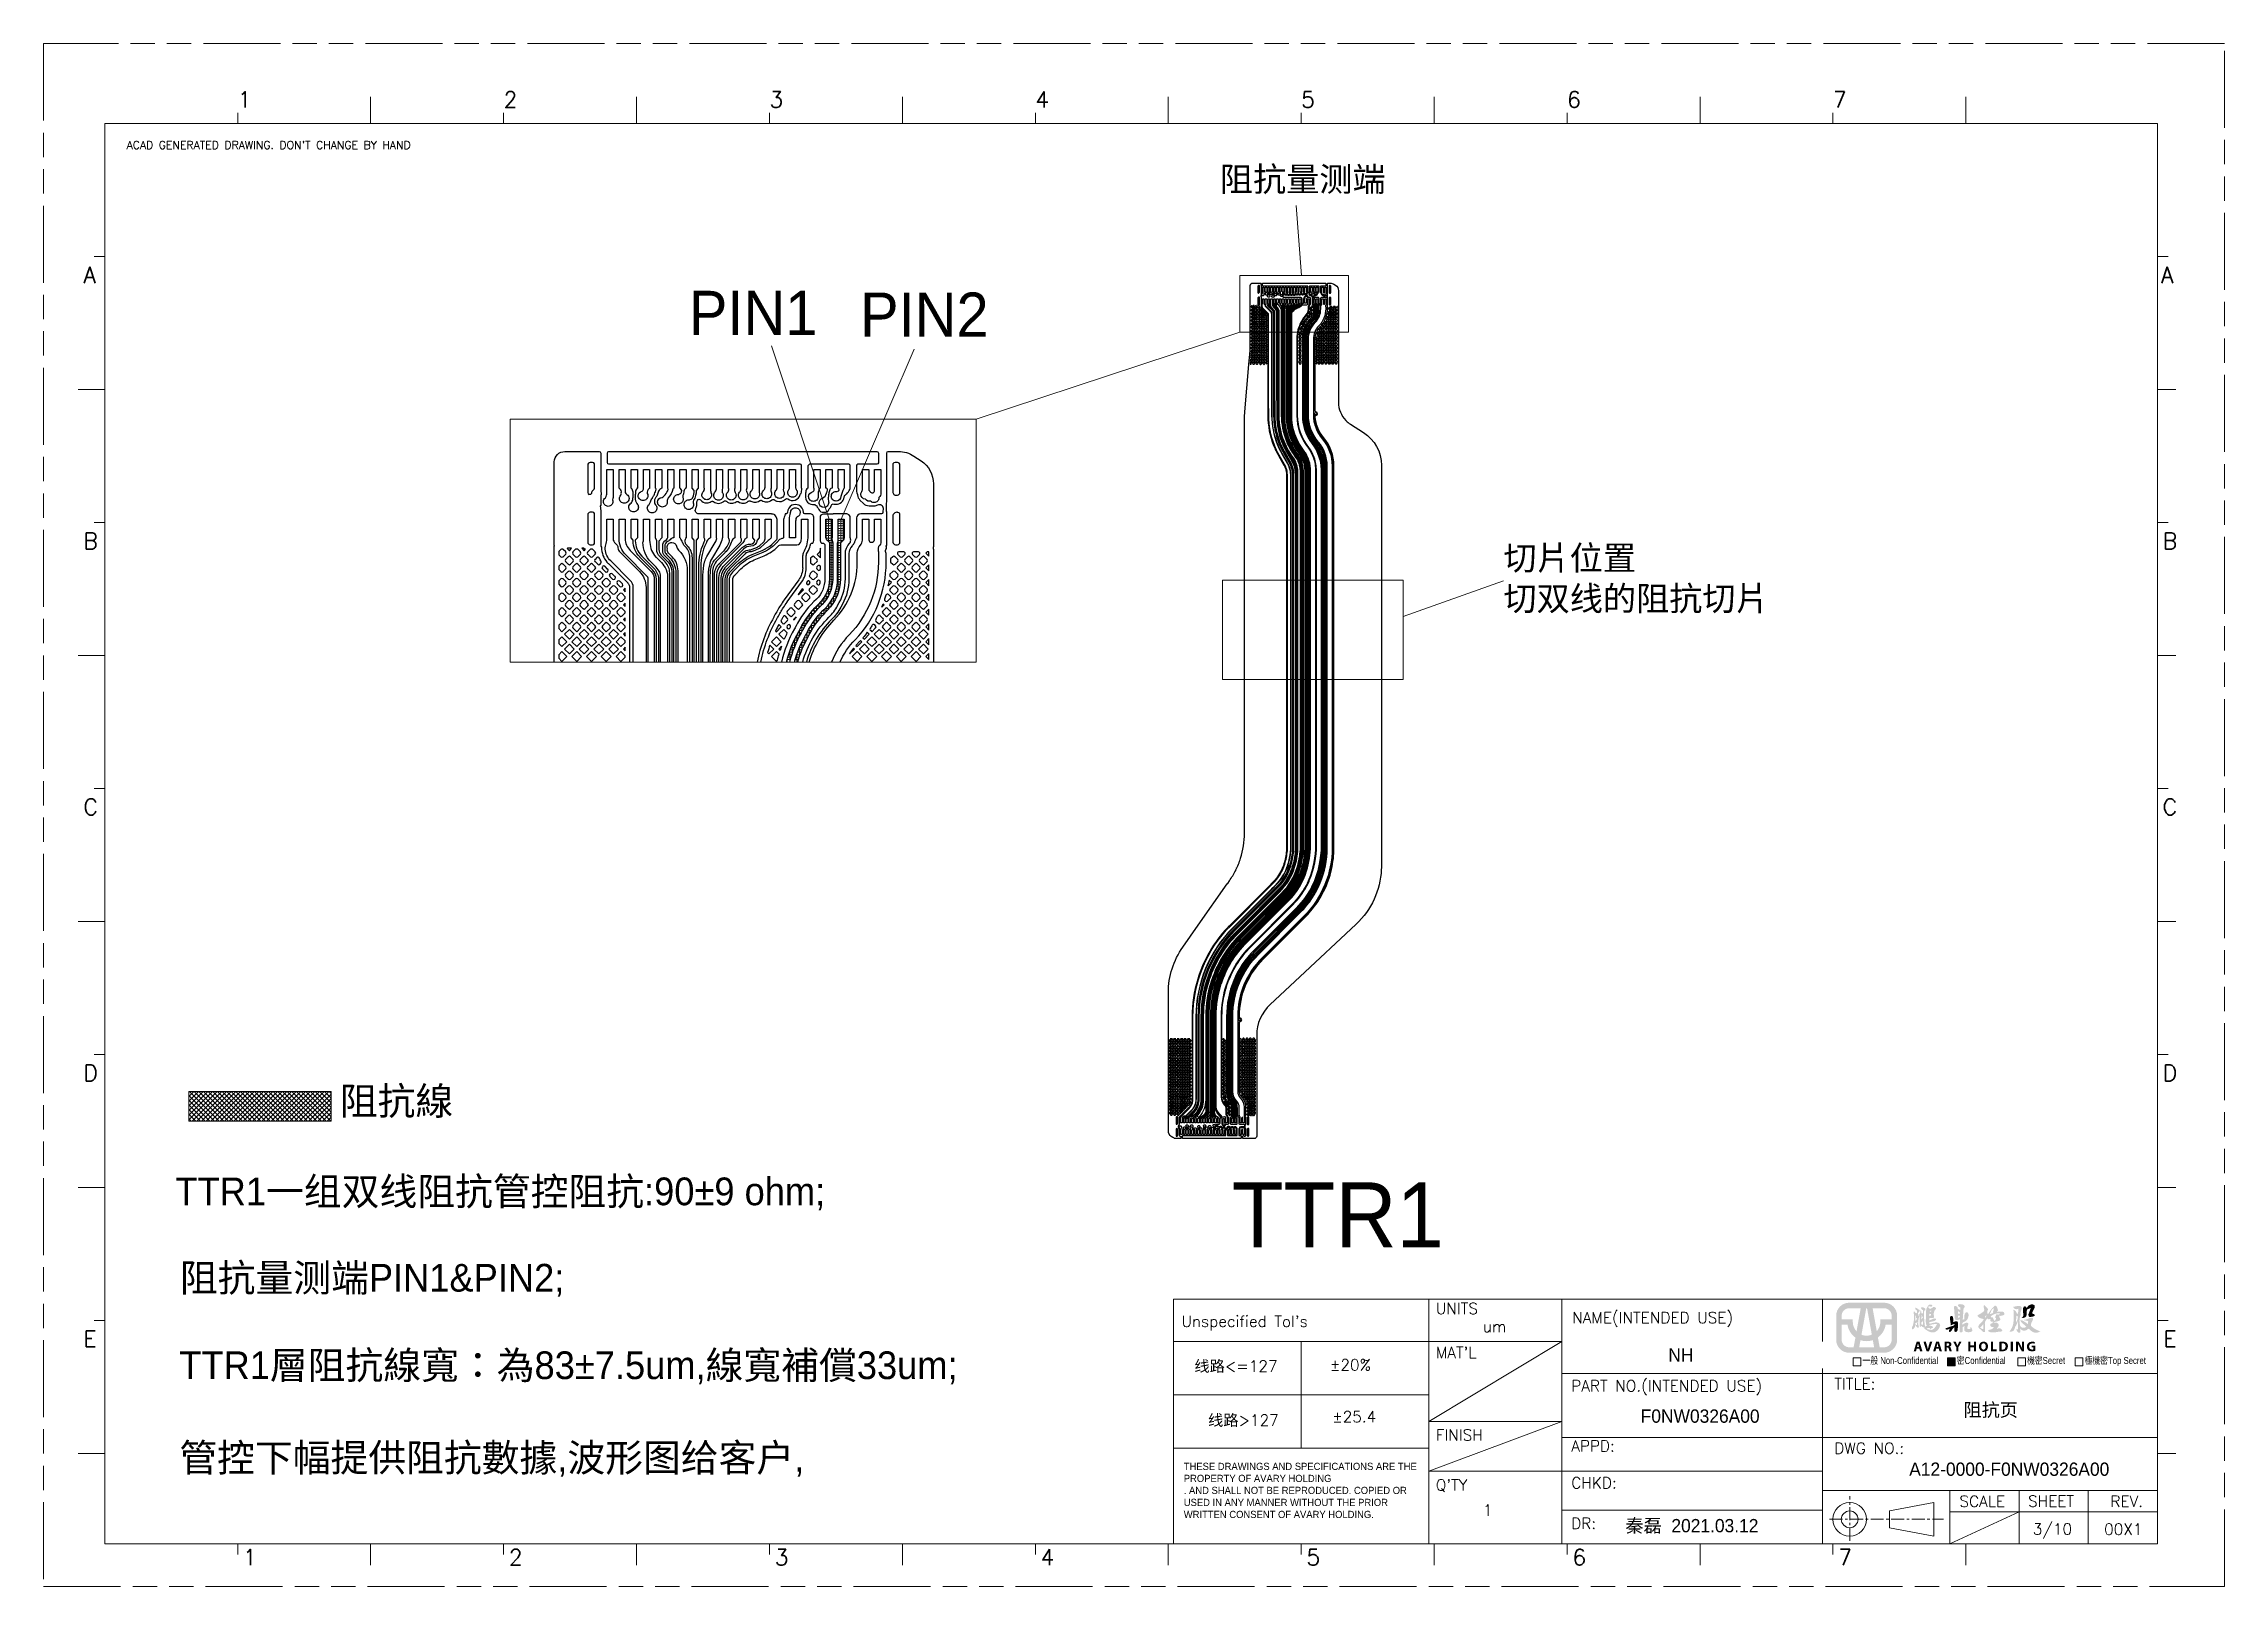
# Model space of a CAD drawing. Extents: x 3807 to 4077, y -466 to -276.
import ezdxf

# ---------------------------------------------------------------- set-up
doc = ezdxf.new("R2010")
doc.units = 0
doc.linetypes.add('CENTER', pattern=[50.8, 31.75, -6.35, 6.35, -6.35])
doc.linetypes.add('PHANTOM', pattern=[29.5, 9.5, -1.5, 3, -1.5, 3, -1.5, 9.5])
doc.layers.get('0').update_dxf_attribs({"lineweight": 9})
doc.layers.add('0PAPERF', color=2, linetype='PHANTOM', lineweight=9, plot=False)
for name, color, linetype in [('gbr-dxf', 7, 'Continuous'), ('gbr-outline-dxf', 2, 'Continuous'), ('图层 1', 7, 'Continuous')]:
    doc.layers.add(name, color=color, linetype=linetype)
doc.layers.add('備註', color=1, linetype='Continuous', lineweight=9)
doc.styles.add('CHINESE', font='PMingLiU.ttf', dxfattribs={"width": 0.8})
doc.styles.add('SIMPLEX', font='simplex.shx')
doc.styles.get("Standard").update_dxf_attribs({"font": 'PMingLiU.ttf'})
pattern_1 = [(0, (0, 0), (0, 6.985), [5.08, -1.905]), (90, (0, 0), (-6.985, 4e-16), [5.08, -1.905])]
pattern_2 = [(0, (35.01403, -7.54149), (0, 0.06985), [0.0508, -0.01905]), (90, (35.01403, -7.54149), (-0.06985, 4e-18), [0.0508, -0.01905])]
pattern_3 = [(0, (-12964.96432, 953.09806), (0, 0.2998869794), [0.2180996214, -0.081787358]), (90, (-12964.96432, 953.09806), (-0.2998869794, 2e-17), [0.2180996214, -0.081787358])]

msp = doc.modelspace()

# ---------------------------------------------------------------- texts
at = {"style": 'SIMPLEX'}
for s, height, p in [('1', 1.97, (3831.33, -283.88)), ('2', 1.97, (3864.16, -283.88)), ('3', 1.97, (3896.98, -283.88)), ('4', 1.97, (3929.81, -283.88)), ('5', 1.97, (3962.63, -283.88)), ('6', 1.97, (3995.46, -283.88)), ('7', 1.97, (4028.28, -283.88)), ('A', 2, (3812.29, -305.54)), ('A', 2, (4068.78, -305.54)), ('B', 2, (3812.29, -338.37)), ('B', 2, (4068.97, -338.37)), ('C', 2, (3812.29, -371.19)), ('C', 2, (4068.97, -371.19)), ('D', 2, (3812.29, -404.02)), ('D', 2, (4068.97, -404.02)), ("Unspecified Tol's", 1.3786, (3947.84, -434.36)), ('UNITS', 1.379, (3979.25, -432.78)), ('E', 2, (3812.29, -436.84)), ('um', 1.379, (3985.06, -435)), ('E', 2, (4069.06, -436.84)), ("MAT'L", 1.379, (3979.25, -438.22)), ('PART NO.(INTENDED USE)', 1.3786, (3995.97, -442.33)), ('TITLE:', 1.379, (4028.44, -442.07)), ('FINISH', 1.379, (3979.25, -448.39)), ('APPD:', 1.379, (3995.97, -449.75)), ('DWG NO.:', 1.379, (4028.44, -450.03)), ("Q'TY", 1.379, (3979.25, -454.57)), ('CHKD:', 1.379, (3995.97, -454.3)), ('1', 1.38, (3985.06, -457.66)), ('SCALE ', 1.379, (4043.9, -456.58)), ('SHEET', 1.379, (4052.37, -456.56)), ('REV.', 1.379, (4062.53, -456.58)), ('DR:', 1.379, (3995.97, -459.3)), ('3/10', 1.379, (4052.95, -460)), ('1', 1.97, (3831.99, -463.78)), ('2', 1.97, (3864.81, -463.78)), ('3', 1.97, (3897.64, -463.78)), ('4', 1.97, (3930.46, -463.78)), ('5', 1.97, (3963.29, -463.78)), ('6', 1.97, (3996.11, -463.78)), ('7', 1.97, (4028.94, -463.78))]:
    msp.add_text(s, height=height, dxfattribs=at).set_placement(p)
at = {"color": 3, "style": 'SIMPLEX'}
msp.add_text("ACAD GENERATED DRAWING. DON'T CHANGE BY HAND", height=0.9847, dxfattribs=at).set_placement((3817.62, -289))
at = {"lineweight": 0, "style": 'SIMPLEX'}
msp.add_text('NAME(INTENDED USE)', height=1.3798, dxfattribs=at).set_placement((3996.09, -433.91))
at = {"attachment_point": 1, "style": 'SIMPLEX'}
for s, insert, char_height in [('{\\fSimSun|b0|i0|c134|p2;\\M+5CFDF\\M+5C2B7}<=127', (3949.44, -438.51), 1.3786), ('%%P20%', (3966.17, -438.36), 1.379), ('{\\fSimSun|b0|i0|c134|p2;\\M+5CFDF\\M+5C2B7}>127', (3951.13, -445.18), 1.3786)]:
    msp.add_mtext(s, dxfattribs=dict(at, insert=insert, char_height=char_height))
at = {"char_height": 0.8589, "width": 9.4217, "attachment_point": 1, "style": 'CHINESE'}
for s, insert in [('{\\fPMingLiU|b0|i0|c136|p18;\\C1;一般\\fArial|b0|i0|c0|p34; Non-Confidential}', (4031.92, -438.08)), ('{\\fPMingLiU|b0|i0|c136|p18;\\C1;密\\fArial|b0|i0|c0|p34;Confidential}', (4043.57, -438.08)), ('{\\fPMingLiU|b0|i0|c136|p18;\\C1;機密\\fArial|b0|i0|c0|p34;Secret}', (4052.24, -438.08)), ('{\\fPMingLiU|b0|i0|c136|p18;\\C1;極機密\\fArial|b0|i0|c0|p34;Top Secret }', (4059.34, -438.08))]:
    msp.add_mtext(s, dxfattribs=dict(at, insert=insert))
at = {"linetype": 'Continuous', "attachment_point": 1}
for s, insert, char_height, width in [('{\\fPMingLiU|b0|i0|c136|p18;阻抗页}', (4044.4, -443.78), 1.6412, 21.4398), ('{\\fPMingLiU|b0|i0|c136|p0;A12-0000-\\fPMingLiU|b0|i0|c136|p0;F0NW0326A00}', (4037.69, -451.1), 1.6412, 23.8814), ('{\\fPMingLiU|b0|i0|c136|p18;秦磊  2021.03.12}', (4002.66, -458.07), 1.6412, 21.4398), ('{\\Fsimplex.shx|c1;00X1}', (4061.75, -458.64), 1.388, 19.7909)]:
    msp.add_mtext(s, dxfattribs=dict(at, insert=insert, char_height=char_height, width=width))
at = {"color": 3, "lineweight": 0, "insert": (3948.13, -451.13), "char_height": 0.88936, "width": 29.1115, "attachment_point": 1}
msp.add_mtext('THESE DRAWINGS AND SPECIFICATIONS ARE THE PROPERTY OF AVARY HOLDING\\P. AND SHALL NOT BE REPRODUCED. COPIED OR USED IN ANY MANNER WITHOUT THE PRIOR WRITTEN CONSENT OF AVARY HOLDING.', dxfattribs=at)
at = {"layer": '備註', "color": 1, "lineweight": 0}
for s, insert, char_height, attachment_point in [('{\\fPMingLiU|b0|i0|c136|p2;\\C256;阻抗量测端}', (3952.59, -291.22), 3, 1), ('{\\fPMingLiU|b0|i0|c136|p2;\\C256; PIN1}', (3902.9, -306.5), 5.4583, 3), ('{\\fPMingLiU|b0|i0|c136|p2;\\C256; PIN2}', (3924.04, -306.71), 5.4583, 3), ('{\\fPMingLiU|b0|i0|c136|p2;\\C256;切片位置\\P切双线的阻抗切片}', (3987.6, -337.97), 3, 1), ('{\\fPMingLiU|b0|i0|c136|p2;\\C256;TTR1}', (3954.06, -416.53), 8, 1)]:
    msp.add_mtext(s, dxfattribs=dict(at, insert=insert, char_height=char_height, attachment_point=attachment_point))
at = {"layer": '備註', "lineweight": 0, "char_height": 3.4215, "attachment_point": 1}
for s, insert, width in [('{\\fPMingLiU|b0|i0|c136|p2;阻抗線}', (3843.94, -404.77), 17.1104), ('{\\fPMingLiU|b0|i0|c0|p18;\\P\\P\\fPMingLiU|b0|i0|c136|p18;TTR1一组双线阻抗管控阻抗:90%%P9 ohm;}', (3823.64, -404.52), 199.9288), ('{\\fPMingLiU|b0|i0|c0|p18;\\P\\P\\fPMingLiU|b0|i0|c136|p18;阻抗量测端PIN1&PIN2;}', (3824.19, -415.18), 210.0972), ('{\\fPMingLiU|b0|i0|c0|p18;\\PTTR1層\\fPMingLiU|b0|i0|c136|p18;阻抗線寬：為83%%P7.5um,線寬補償33um;\\P                           \\P管控下幅提供阻抗數據,波形图给客户,}', (3824.12, -431.68), 184.5111)]:
    msp.add_mtext(s, dxfattribs=dict(at, insert=insert, width=width))

# ---------------------------------------------------------------- blocks, each defined once
blk = doc.blocks.new('6')
at = {"layer": '图层 1', "true_color": 0xf50613}
h = blk.add_hatch(color=1, dxfattribs=at)
h.dxf.hatch_style = 2
edge = h.paths.add_edge_path()
edge.add_spline(control_points=[(-0.84, 7.1), (-0.84, 7.1), (0.89, -2.45), (0.89, -2.45), (0.31, -2.7), (-0.33, -2.83), (-1.01, -2.83), (-1.66, -2.83), (-2.28, -2.71), (-2.84, -2.48), (-2.84, -2.48), (-1.11, 7.1), (-1.11, 7.1), (-1.11, 7.1), (-0.84, 7.1), (-0.84, 7.1)], knot_values=[0, 0, 0, 0, 1, 1, 1, 2, 2, 2, 3, 3, 3, 4, 4, 4, 5, 5, 5, 5], degree=3, periodic=1)
edge = h.paths.add_edge_path()
edge.add_spline(control_points=[(5.31, 9.08), (5.31, 9.08), (-7.25, 9.08), (-7.25, 9.08), (-9.86, 9.08), (-11.98, 6.96), (-11.98, 4.35), (-11.98, 4.35), (-11.98, -4.27), (-11.98, -4.27), (-11.98, -6.88), (-9.86, -9), (-7.25, -9), (-7.25, -9), (5.31, -9), (5.31, -9), (7.91, -9), (10.04, -6.88), (10.04, -4.27), (10.04, -4.27), (10.04, 4.35), (10.04, 4.35), (10.04, 6.96), (7.91, 9.08), (5.31, 9.08)], knot_values=[0, 0, 0, 0, 0.352778, 0.352778, 0.352778, 0.705556, 0.705556, 0.705556, 1.058334, 1.058334, 1.058334, 1.411112, 1.411112, 1.411112, 1.76389, 1.76389, 1.76389, 2.116668, 2.116668, 2.116668, 2.469446, 2.469446, 2.469446, 2.822224, 2.822224, 2.822224, 2.822224], degree=3, periodic=0)
edge.add_line((5.31, 9.08), (5.31, 9.08))
edge = h.paths.add_edge_path()
edge.add_spline(control_points=[(8.06, 4.35), (8.06, 4.35), (8.06, 3.12), (8.06, 3.12), (8.06, 3.12), (3.96, 3.12), (3.96, 3.12), (3.96, 3.12), (3.96, 2.13), (3.96, 2.13), (3.96, 0.86), (3.47, -0.31), (2.68, -1.19), (2.68, -1.19), (1.17, 7.1), (1.17, 7.1), (1.17, 7.1), (5.31, 7.1), (5.31, 7.1), (6.82, 7.1), (8.06, 5.87), (8.06, 4.35)], knot_values=[0, 0, 0, 0, 0.352778, 0.352778, 0.352778, 0.705556, 0.705556, 0.705556, 1.058334, 1.058334, 1.058334, 1.411112, 1.411112, 1.411112, 1.76389, 1.76389, 1.76389, 2.116668, 2.116668, 2.116668, 2.469446, 2.469446, 2.469446, 2.469446], degree=3, periodic=0)
edge.add_line((8.06, 4.35), (8.06, 4.35))
edge = h.paths.add_edge_path()
edge.add_spline(control_points=[(-1.01, -4.81), (-0.22, -4.81), (0.54, -4.67), (1.25, -4.43), (1.25, -4.43), (1.72, -7.02), (1.72, -7.02), (1.72, -7.02), (-3.67, -7.02), (-3.67, -7.02), (-3.67, -7.02), (-3.2, -4.45), (-3.2, -4.45), (-2.51, -4.68), (-1.78, -4.81), (-1.01, -4.81)], knot_values=[0, 0, 0, 0, 0.352778, 0.352778, 0.352778, 0.705556, 0.705556, 0.705556, 1.058334, 1.058334, 1.058334, 1.411112, 1.411112, 1.411112, 1.76389, 1.76389, 1.76389, 1.76389], degree=3, periodic=0)
edge.add_line((-1.01, -4.81), (-1.01, -4.81))
edge = h.paths.add_edge_path()
edge.add_spline(control_points=[(-7.25, 7.1), (-7.25, 7.1), (-3.12, 7.1), (-3.12, 7.1), (-3.12, 7.1), (-4.63, -1.25), (-4.63, -1.25), (-5.46, -0.37), (-5.98, 0.82), (-5.98, 2.13), (-5.98, 2.13), (-5.98, 3.12), (-5.98, 3.12), (-5.98, 3.12), (-10, 3.12), (-10, 3.12), (-10, 3.12), (-10, 4.35), (-10, 4.35), (-10, 5.87), (-8.77, 7.1), (-7.25, 7.1)], knot_values=[0, 0, 0, 0, 0.352778, 0.352778, 0.352778, 0.705556, 0.705556, 0.705556, 1.058334, 1.058334, 1.058334, 1.411112, 1.411112, 1.411112, 1.76389, 1.76389, 1.76389, 2.116668, 2.116668, 2.116668, 2.469446, 2.469446, 2.469446, 2.469446], degree=3, periodic=0)
edge.add_line((-7.25, 7.1), (-7.25, 7.1))
edge = h.paths.add_edge_path()
edge.add_spline(control_points=[(-10, -4.27), (-10, -4.27), (-10, 1.14), (-10, 1.14), (-10, 1.14), (-7.89, 1.14), (-7.89, 1.14), (-7.61, -0.77), (-6.55, -2.44), (-5.04, -3.52), (-5.04, -3.52), (-5.68, -7.02), (-5.68, -7.02), (-5.68, -7.02), (-7.25, -7.02), (-7.25, -7.02), (-8.77, -7.02), (-10, -5.79), (-10, -4.27)], knot_values=[0, 0, 0, 0, 0.352778, 0.352778, 0.352778, 0.705556, 0.705556, 0.705556, 1.058334, 1.058334, 1.058334, 1.411112, 1.411112, 1.411112, 1.76389, 1.76389, 1.76389, 2.116668, 2.116668, 2.116668, 2.116668], degree=3, periodic=0)
edge.add_line((-10, -4.27), (-10, -4.27))
edge = h.paths.add_edge_path()
edge.add_spline(control_points=[(5.31, -7.02), (5.31, -7.02), (3.73, -7.02), (3.73, -7.02), (3.73, -7.02), (3.09, -3.47), (3.09, -3.47), (4.56, -2.39), (5.6, -0.75), (5.87, 1.14), (5.87, 1.14), (8.06, 1.14), (8.06, 1.14), (8.06, 1.14), (8.06, -4.27), (8.06, -4.27), (8.06, -5.79), (6.82, -7.02), (5.31, -7.02)], knot_values=[0, 0, 0, 0, 0.352778, 0.352778, 0.352778, 0.705556, 0.705556, 0.705556, 1.058334, 1.058334, 1.058334, 1.411112, 1.411112, 1.411112, 1.76389, 1.76389, 1.76389, 2.116668, 2.116668, 2.116668, 2.116668], degree=3, periodic=0)
edge.add_line((5.31, -7.02), (5.31, -7.02))
at = {"layer": '图层 1', "true_color": 0x000099}
h = blk.add_hatch(color=174, dxfattribs=at)
h.dxf.hatch_style = 2
edge = h.paths.add_edge_path()
edge.add_spline(control_points=[(21.7, 4.45), (21.7, 4.45), (21.7, 4.7), (21.7, 4.7), (21.7, 4.7), (21.7, 4.95), (21.7, 4.95), (21.7, 4.95), (21.7, 5.15), (21.7, 5.15), (21.73, 5.12), (21.77, 5.09), (21.81, 5.06), (21.86, 5.03), (21.91, 5.01), (21.97, 5.01), (22.03, 4.98), (22.09, 4.97), (22.13, 4.97), (22.13, 4.97), (22.24, 4.97), (22.24, 4.97), (22.24, 4.97), (22.24, 4.88), (22.24, 4.88), (22.24, 4.88), (22.24, 4.74), (22.24, 4.74), (22.24, 4.74), (22.24, 4.61), (22.24, 4.61), (22.24, 4.61), (22.24, 4.52), (22.24, 4.52), (22.24, 4.52), (22.2, 4.52), (22.2, 4.52), (22.14, 4.49), (22.08, 4.44), (22.02, 4.38), (21.93, 4.35), (21.82, 4.31), (21.7, 4.25), (21.7, 4.25), (21.7, 4.45), (21.7, 4.45)], knot_values=[0, 0, 0, 0, 1, 1, 1, 2, 2, 2, 3, 3, 3, 4, 4, 4, 5, 5, 5, 6, 6, 6, 7, 7, 7, 8, 8, 8, 9, 9, 9, 10, 10, 10, 11, 11, 11, 12, 12, 12, 13, 13, 13, 14, 14, 14, 15, 15, 15, 15], degree=3, periodic=1)
edge = h.paths.add_edge_path()
edge.add_spline(control_points=[(16.6, 4.04), (16.6, 4.21), (16.61, 4.34), (16.64, 4.43), (16.67, 4.46), (16.72, 4.44), (16.78, 4.38), (16.81, 4.35), (16.84, 4.28), (16.87, 4.16), (16.87, 4.16), (16.87, 3.88), (16.87, 3.88), (16.84, 3.82), (16.82, 3.78), (16.82, 3.75), (16.82, 3.63), (16.81, 3.52), (16.8, 3.43), (16.78, 3.34), (16.81, 3.32), (16.87, 3.36), (16.93, 3.41), (16.99, 3.46), (17.05, 3.52), (17.11, 3.58), (17.17, 3.63), (17.23, 3.66), (17.23, 3.66), (17.23, 3.59), (17.23, 3.59), (17.23, 3.59), (17.23, 3.5), (17.23, 3.5), (17.23, 3.5), (17.23, 3.39), (17.23, 3.39), (17.23, 3.39), (17.23, 3.3), (17.23, 3.3), (17.17, 3.27), (17.12, 3.22), (17.09, 3.16), (17.06, 3.07), (17.03, 2.97), (16.98, 2.85), (16.93, 2.72), (16.88, 2.63), (16.82, 2.57), (16.79, 2.48), (16.76, 2.42), (16.73, 2.39), (16.7, 2.48), (16.67, 2.61), (16.64, 2.78), (16.61, 2.94), (16.6, 3.15), (16.6, 3.41), (16.6, 3.41), (16.6, 4.04), (16.6, 4.04)], knot_values=[0, 0, 0, 0, 1, 1, 1, 2, 2, 2, 3, 3, 3, 4, 4, 4, 5, 5, 5, 6, 6, 6, 7, 7, 7, 8, 8, 8, 9, 9, 9, 10, 10, 10, 11, 11, 11, 12, 12, 12, 13, 13, 13, 14, 14, 14, 15, 15, 15, 16, 16, 16, 17, 17, 17, 18, 18, 18, 19, 19, 19, 20, 20, 20, 20], degree=3, periodic=1)
edge = h.paths.add_edge_path()
edge.add_spline(control_points=[(18.72, 4.06), (18.72, 4.34), (18.74, 4.49), (18.79, 4.52), (18.83, 4.55), (18.88, 4.49), (18.95, 4.34), (18.91, 4.19), (18.88, 4.04), (18.85, 3.91), (18.82, 3.77), (18.84, 3.7), (18.9, 3.7), (18.93, 3.73), (18.99, 3.79), (19.08, 3.88), (19.17, 3.97), (19.25, 4.05), (19.31, 4.11), (19.31, 4.11), (19.31, 4.06), (19.31, 4.06), (19.31, 4.06), (19.35, 4.02), (19.35, 4.02), (19.35, 4.02), (19.35, 3.97), (19.35, 3.97), (19.35, 3.97), (19.4, 3.93), (19.4, 3.93), (19.37, 3.9), (19.33, 3.84), (19.28, 3.75), (19.24, 3.66), (19.17, 3.55), (19.08, 3.43), (18.99, 3.31), (18.92, 3.22), (18.88, 3.16), (18.83, 3.1), (18.78, 3.07), (18.72, 3.07), (18.72, 3.07), (18.72, 4.06), (18.72, 4.06)], knot_values=[0, 0, 0, 0, 1, 1, 1, 2, 2, 2, 3, 3, 3, 4, 4, 4, 5, 5, 5, 6, 6, 6, 7, 7, 7, 8, 8, 8, 9, 9, 9, 10, 10, 10, 11, 11, 11, 12, 12, 12, 13, 13, 13, 14, 14, 14, 15, 15, 15, 15], degree=3, periodic=1)
edge = h.paths.add_edge_path()
edge.add_spline(control_points=[(25.27, 1.54), (25.12, 1.71), (24.91, 1.84), (24.64, 1.9), (24.34, 1.96), (24.07, 1.97), (23.83, 1.94), (23.58, 1.91), (23.37, 1.88), (23.19, 1.85), (22.76, 1.72), (22.15, 1.58), (22.15, 1.58), (22.12, 1.58), (22.09, 1.57), (22.04, 1.56), (22, 1.54), (21.94, 1.53), (21.88, 1.51), (21.82, 1.5), (21.77, 1.48), (21.72, 1.47), (21.68, 1.45), (21.64, 1.43), (21.61, 1.4), (21.61, 1.4), (21.61, 1.56), (21.61, 1.56), (21.61, 1.56), (21.61, 1.76), (21.61, 1.76), (21.64, 1.82), (21.66, 1.88), (21.68, 1.94), (21.69, 2), (21.7, 2.06), (21.7, 2.12), (21.7, 2.12), (21.79, 2.12), (21.79, 2.12), (21.82, 2.12), (21.87, 2.13), (21.93, 2.14), (21.99, 2.16), (22.04, 2.17), (22.09, 2.17), (22.11, 2.17), (22.12, 2.17), (22.14, 2.18), (22.14, 2.18), (22.15, 2.21), (22.15, 2.21), (22.15, 2.21), (22.53, 2.26), (22.68, 2.29), (22.84, 2.32), (23.19, 2.39), (23.19, 2.39), (23.37, 2.45), (23.56, 2.54), (23.76, 2.66), (23.95, 2.79), (24.07, 2.92), (24.1, 3.07), (24.16, 3.19), (24.08, 3.28), (23.87, 3.34), (23.71, 3.36), (23.53, 3.37), (23.35, 3.38), (23.14, 3.36), (22.94, 3.21), (22.75, 3.14), (22.55, 3.06), (22.15, 2.89), (22.15, 2.89), (22.09, 2.89), (22.03, 2.88), (21.97, 2.85), (21.91, 2.81), (21.86, 2.79), (21.81, 2.75), (21.77, 2.72), (21.73, 2.71), (21.7, 2.71), (21.7, 2.71), (21.7, 2.87), (21.7, 2.87), (21.7, 2.87), (21.7, 3.09), (21.7, 3.09), (21.7, 3.09), (21.7, 3.34), (21.7, 3.34), (21.7, 3.34), (21.7, 3.48), (21.7, 3.48), (21.7, 3.48), (22.36, 3.6), (22.6, 3.61), (22.84, 3.62), (22.93, 3.53), (23.04, 3.53), (23.15, 3.53), (23.26, 3.61), (23.26, 3.61), (23.28, 3.73), (23.3, 3.88), (23.33, 4.04), (23.36, 4.21), (23.36, 4.34), (23.33, 4.43), (23.3, 4.49), (23.25, 4.52), (23.19, 4.52), (23.19, 4.64), (23.21, 4.8), (23.24, 5.01), (23.24, 5.22), (23.28, 5.47), (23.37, 5.76), (23.46, 6.05), (23.57, 6.27), (23.69, 6.44), (23.81, 6.6), (23.92, 6.7), (24.01, 6.73), (24.07, 6.76), (24.1, 6.84), (24.1, 6.96), (24.07, 7.08), (23.96, 7.21), (23.78, 7.36), (23.6, 7.51), (23.42, 7.57), (23.24, 7.54), (23.06, 7.51), (22.92, 7.44), (22.83, 7.32), (22.8, 7.29), (22.76, 7.26), (22.7, 7.23), (22.61, 7.2), (22.5, 7.14), (22.38, 7.05), (22.23, 6.99), (22.12, 6.94), (22.06, 6.89), (22, 6.84), (21.97, 6.81), (21.97, 6.78), (21.97, 6.81), (21.93, 6.84), (21.84, 6.89), (21.75, 6.94), (21.63, 7.02), (21.48, 7.14), (21.32, 7.26), (21.25, 7.37), (21.25, 7.48), (21.25, 7.58), (21.3, 7.66), (21.39, 7.73), (21.45, 7.75), (21.52, 7.77), (21.61, 7.77), (21.67, 7.77), (21.77, 7.75), (21.91, 7.73), (22.04, 7.69), (22.16, 7.68), (22.27, 7.68), (22.37, 7.68), (22.47, 7.69), (22.56, 7.73), (22.65, 7.82), (22.7, 7.92), (22.7, 8.04), (22.7, 8.16), (22.59, 8.27), (22.38, 8.36), (22.2, 8.42), (22.02, 8.43), (21.84, 8.4), (21.66, 8.37), (21.54, 8.31), (21.48, 8.22), (21.3, 8.04), (21.12, 7.83), (20.96, 7.59), (20.79, 7.35), (20.67, 7.07), (20.59, 6.75), (20.52, 6.44), (20.48, 6.13), (20.48, 5.83), (20.48, 5.83), (20.48, 4.97), (20.48, 4.97), (20.48, 4.88), (20.47, 4.65), (20.44, 4.29), (20.41, 3.93), (20.39, 3.43), (20.39, 2.8), (20.36, 2.2), (20.39, 1.73), (20.48, 1.4), (20.54, 1.08), (20.63, 0.88), (20.74, 0.82), (20.81, 0.78), (20.86, 0.76), (20.86, 0.76), (20.62, 0.74), (20.13, 0.41), (20.13, 0.41), (20.13, 0.41), (20.08, 0.57), (20.08, 0.63), (20.04, 0.78), (20, 1.11), (19.94, 1.6), (19.88, 2.1), (19.82, 2.75), (19.76, 3.57), (19.7, 4.38), (19.68, 5), (19.71, 5.42), (19.74, 5.84), (19.8, 6.1), (19.89, 6.19), (20.13, 6.28), (20.26, 6.44), (20.26, 6.66), (20.26, 6.89), (20.08, 7.08), (19.74, 7.25), (19.39, 7.42), (19.12, 7.47), (18.92, 7.41), (18.73, 7.35), (18.64, 7.23), (18.67, 7.05), (18.7, 7.02), (18.73, 6.97), (18.74, 6.91), (18.76, 6.85), (18.81, 6.79), (18.9, 6.73), (18.96, 6.64), (19.02, 6.58), (19.08, 6.55), (19.17, 6.49), (19.25, 6.44), (19.31, 6.42), (19.31, 6.35), (19.31, 6.27), (19.33, 6.17), (19.34, 6.06), (19.35, 5.93), (19.35, 5.78), (19.35, 5.63), (19.36, 5.5), (19.37, 5.4), (19.39, 5.29), (19.4, 5.21), (19.4, 5.15), (19.31, 5.18), (19.22, 5.21), (19.13, 5.24), (19.13, 5.24), (18.85, 5.24), (18.85, 5.24), (18.82, 5.3), (18.8, 5.37), (18.79, 5.44), (18.77, 5.52), (18.76, 5.62), (18.74, 5.74), (18.73, 5.86), (18.7, 5.96), (18.65, 6.05), (18.61, 6.14), (18.57, 6.23), (18.54, 6.33), (18.51, 6.35), (18.49, 6.37), (18.47, 6.37), (18.46, 6.37), (18.43, 6.33), (18.4, 6.23), (18.37, 6.14), (18.36, 6.02), (18.36, 5.87), (18.36, 5.87), (18.36, 5.51), (18.36, 5.51), (18.24, 5.3), (18.13, 5.09), (18.04, 4.88), (17.92, 4.67), (17.8, 4.44), (17.68, 4.2), (17.68, 4.26), (17.67, 4.34), (17.66, 4.45), (17.64, 4.55), (17.63, 4.67), (17.63, 4.81), (17.63, 4.95), (17.63, 5.06), (17.61, 5.15), (17.6, 5.24), (17.59, 5.33), (17.59, 5.42), (17.68, 5.48), (17.79, 5.57), (17.91, 5.69), (18.03, 5.81), (18.12, 5.95), (18.18, 6.1), (18.24, 6.25), (18.21, 6.37), (18.09, 6.46), (17.97, 6.55), (17.83, 6.63), (17.68, 6.69), (17.44, 6.93), (17.2, 7.1), (16.96, 7.21), (16.72, 7.31), (16.58, 7.28), (16.55, 7.12), (16.52, 6.95), (16.58, 6.78), (16.73, 6.6), (16.88, 6.42), (17.05, 6.31), (17.23, 6.28), (17.23, 6.28), (17.23, 6.05), (17.23, 6.05), (17.23, 6.05), (17.23, 5.74), (17.23, 5.74), (17.23, 5.74), (17.23, 5.42), (17.23, 5.42), (17.23, 5.42), (17.23, 5.26), (17.23, 5.26), (17.23, 5.25), (17.21, 5.25), (17.16, 5.29), (17.12, 5.31), (17.05, 5.34), (16.96, 5.35), (16.87, 5.37), (16.76, 5.39), (16.64, 5.42), (16.61, 5.45), (16.58, 5.5), (16.55, 5.56), (16.52, 5.59), (16.49, 5.63), (16.46, 5.69), (16.4, 5.75), (16.35, 5.81), (16.32, 5.87), (16.29, 5.9), (16.26, 5.93), (16.23, 5.96), (16.14, 5.99), (16.08, 5.95), (16.05, 5.83), (16.02, 5.68), (16.02, 5.44), (16.05, 5.1), (16.08, 4.77), (16.11, 4.41), (16.14, 4.02), (16.14, 4.02), (16.14, 3.25), (16.14, 3.25), (16.11, 2.95), (16.07, 2.59), (16.01, 2.17), (15.92, 1.75), (15.84, 1.38), (15.78, 1.08), (15.69, 0.78), (15.63, 0.56), (15.6, 0.4), (15.57, 0.4), (15.55, 0.42), (15.53, 0.45), (15.52, 0.48), (15.5, 0.51), (15.47, 0.54), (15.44, 0.48), (15.42, 0.43), (15.42, 0.4), (15.36, 0.13), (15.35, -0.09), (15.38, -0.27), (15.41, -0.48), (15.51, -0.56), (15.69, -0.5), (15.87, -0.44), (16.04, -0.3), (16.19, -0.09), (16.31, 0.12), (16.4, 0.3), (16.46, 0.45), (16.46, 0.45), (16.46, 0.54), (16.46, 0.54), (16.46, 0.57), (16.48, 0.63), (16.51, 0.72), (16.51, 0.78), (16.51, 0.84), (16.53, 0.9), (16.54, 0.96), (16.55, 1.02), (16.55, 1.08), (16.58, 1.02), (16.64, 0.92), (16.73, 0.79), (16.82, 0.65), (16.94, 0.5), (17.09, 0.34), (17.24, 0.17), (17.38, 0.07), (17.5, 0.04), (17.62, 0.01), (17.71, 0.04), (17.77, 0.13), (17.8, 0.13), (17.83, 0.16), (17.86, 0.22), (17.86, 0.22), (17.86, 0.4), (17.86, 0.4), (17.89, 0.47), (17.89, 0.54), (17.86, 0.63), (17.83, 0.69), (17.8, 0.75), (17.77, 0.81), (17.71, 0.93), (17.66, 1.16), (17.63, 1.49), (17.6, 1.79), (17.63, 2.2), (17.7, 2.71), (17.78, 3.22), (17.88, 3.64), (18, 3.97), (18.09, 4.28), (18.18, 4.49), (18.27, 4.61), (18.24, 4.49), (18.22, 4.35), (18.22, 4.2), (18.22, 4.2), (18.22, 3.7), (18.22, 3.7), (18.22, 3.7), (18.22, 3.21), (18.22, 3.21), (18.22, 3.06), (18.22, 2.88), (18.2, 2.66), (18.18, 2.45), (18.18, 2.21), (18.18, 1.92), (18.18, 1.92), (18.18, 1.17), (18.18, 1.17), (18.18, 0.96), (18.18, 0.79), (18.2, 0.65), (18.22, 0.52), (18.25, 0.4), (18.31, 0.31), (18.37, 0.22), (18.43, 0.21), (18.49, 0.27), (18.55, 0.3), (18.58, 0.38), (18.58, 0.5), (18.58, 0.62), (18.57, 0.72), (18.54, 0.81), (18.63, 0.78), (18.72, 0.72), (18.81, 0.63), (18.9, 0.54), (19.02, 0.45), (19.17, 0.36), (19.29, 0.27), (19.41, 0.21), (19.53, 0.18), (19.65, 0.15), (19.77, 0.13), (19.89, 0.13), (19.83, 0.01), (19.82, -0.09), (19.85, -0.18), (19.9, -0.29), (20.01, -0.39), (20.18, -0.5), (20.18, -0.5), (20.18, -0.5), (20.19, -0.5), (20.41, -0.67), (20.77, -0.88), (20.91, -1), (20.94, -1.02), (20.98, -1.04), (21.02, -1.07), (21.02, -1.08), (21.02, -1.08), (21.02, -1.09), (21.08, -1.12), (21.16, -1.16), (21.25, -1.22), (21.34, -1.25), (21.45, -1.3), (21.57, -1.36), (21.9, -1.51), (22.29, -1.61), (22.74, -1.67), (23.19, -1.7), (23.66, -1.57), (24.14, -1.27), (24.59, -0.94), (24.93, -0.56), (25.16, -0.14), (25.38, 0.29), (25.53, 0.66), (25.59, 0.99), (25.53, 1.17), (25.42, 1.35), (25.27, 1.54)], knot_values=[0, 0, 0, 0, 0.352778, 0.352778, 0.352778, 0.705556, 0.705556, 0.705556, 1.058334, 1.058334, 1.058334, 1.411112, 1.411112, 1.411112, 1.76389, 1.76389, 1.76389, 2.116668, 2.116668, 2.116668, 2.469446, 2.469446, 2.469446, 2.822224, 2.822224, 2.822224, 3.175002, 3.175002, 3.175002, 3.52778, 3.52778, 3.52778, 3.880558, 3.880558, 3.880558, 4.233336, 4.233336, 4.233336, 4.586114, 4.586114, 4.586114, 4.938892, 4.938892, 4.938892, 5.29167, 5.29167, 5.29167, 5.644448, 5.644448, 5.644448, 5.997226, 5.997226, 5.997226, 6.350004, 6.350004, 6.350004, 6.702782, 6.702782, 6.702782, 7.05556, 7.05556, 7.05556, 7.408338, 7.408338, 7.408338, 7.761116, 7.761116, 7.761116, 8.113894, 8.113894, 8.113894, 8.466672, 8.466672, 8.466672, 8.81945, 8.81945, 8.81945, 9.172228, 9.172228, 9.172228, 9.525006, 9.525006, 9.525006, 9.877784, 9.877784, 9.877784, 10.230562, 10.230562, 10.230562, 10.58334, 10.58334, 10.58334, 10.936118, 10.936118, 10.936118, 11.288896, 11.288896, 11.288896, 11.641674, 11.641674, 11.641674, 11.994452, 11.994452, 11.994452, 12.34723, 12.34723, 12.34723, 12.700008, 12.700008, 12.700008, 13.052786, 13.052786, 13.052786, 13.405564, 13.405564, 13.405564, 13.758342, 13.758342, 13.758342, 14.11112, 14.11112, 14.11112, 14.463898, 14.463898, 14.463898, 14.816676, 14.816676, 14.816676, 15.169454, 15.169454, 15.169454, 15.522232, 15.522232, 15.522232, 15.87501, 15.87501, 15.87501, 16.227788, 16.227788, 16.227788, 16.580566, 16.580566, 16.580566, 16.933344, 16.933344, 16.933344, 17.286123, 17.286123, 17.286123, 17.638901, 17.638901, 17.638901, 17.991679, 17.991679, 17.991679, 18.344457, 18.344457, 18.344457, 18.697235, 18.697235, 18.697235, 19.050013, 19.050013, 19.050013, 19.402791, 19.402791, 19.402791, 19.755569, 19.755569, 19.755569, 20.108347, 20.108347, 20.108347, 20.461125, 20.461125, 20.461125, 20.813903, 20.813903, 20.813903, 21.166681, 21.166681, 21.166681, 21.519459, 21.519459, 21.519459, 21.872237, 21.872237, 21.872237, 22.225015, 22.225015, 22.225015, 22.577793, 22.577793, 22.577793, 22.930571, 22.930571, 22.930571, 23.283349, 23.283349, 23.283349, 23.636127, 23.636127, 23.636127, 23.988905, 23.988905, 23.988905, 24.341683, 24.341683, 24.341683, 24.694461, 24.694461, 24.694461, 25.047239, 25.047239, 25.047239, 25.400017, 25.400017, 25.400017, 25.752795, 25.752795, 25.752795, 26.105573, 26.105573, 26.105573, 26.458351, 26.458351, 26.458351, 26.811129, 26.811129, 26.811129, 27.163907, 27.163907, 27.163907, 27.516685, 27.516685, 27.516685, 27.869463, 27.869463, 27.869463, 28.222241, 28.222241, 28.222241, 28.575019, 28.575019, 28.575019, 28.927797, 28.927797, 28.927797, 29.280575, 29.280575, 29.280575, 29.633353, 29.633353, 29.633353, 29.986131, 29.986131, 29.986131, 30.338909, 30.338909, 30.338909, 30.691687, 30.691687, 30.691687, 31.044465, 31.044465, 31.044465, 31.397243, 31.397243, 31.397243, 31.750021, 31.750021, 31.750021, 32.102799, 32.102799, 32.102799, 32.455577, 32.455577, 32.455577, 32.808355, 32.808355, 32.808355, 33.161133, 33.161133, 33.161133, 33.513911, 33.513911, 33.513911, 33.866689, 33.866689, 33.866689, 34.219467, 34.219467, 34.219467, 34.572245, 34.572245, 34.572245, 34.925023, 34.925023, 34.925023, 35.277801, 35.277801, 35.277801, 35.630579, 35.630579, 35.630579, 35.983357, 35.983357, 35.983357, 36.336135, 36.336135, 36.336135, 36.688913, 36.688913, 36.688913, 37.041691, 37.041691, 37.041691, 37.394469, 37.394469, 37.394469, 37.747247, 37.747247, 37.747247, 38.100025, 38.100025, 38.100025, 38.452803, 38.452803, 38.452803, 38.805581, 38.805581, 38.805581, 39.158359, 39.158359, 39.158359, 39.511137, 39.511137, 39.511137, 39.863915, 39.863915, 39.863915, 40.216693, 40.216693, 40.216693, 40.569471, 40.569471, 40.569471, 40.922249, 40.922249, 40.922249, 41.275027, 41.275027, 41.275027, 41.627805, 41.627805, 41.627805, 41.980583, 41.980583, 41.980583, 42.333361, 42.333361, 42.333361, 42.686139, 42.686139, 42.686139, 43.038917, 43.038917, 43.038917, 43.391695, 43.391695, 43.391695, 43.744473, 43.744473, 43.744473, 44.097251, 44.097251, 44.097251, 44.450029, 44.450029, 44.450029, 44.802807, 44.802807, 44.802807, 45.155585, 45.155585, 45.155585, 45.508363, 45.508363, 45.508363, 45.861141, 45.861141, 45.861141, 46.213919, 46.213919, 46.213919, 46.566697, 46.566697, 46.566697, 46.919475, 46.919475, 46.919475, 47.272253, 47.272253, 47.272253, 47.625031, 47.625031, 47.625031, 47.977809, 47.977809, 47.977809, 48.330587, 48.330587, 48.330587, 48.683365, 48.683365, 48.683365, 49.036143, 49.036143, 49.036143, 49.388921, 49.388921, 49.388921, 49.741699, 49.741699, 49.741699, 50.094477, 50.094477, 50.094477, 50.447255, 50.447255, 50.447255, 50.800033, 50.800033, 50.800033, 51.152812, 51.152812, 51.152812, 51.50559, 51.50559, 51.50559, 51.858368, 51.858368, 51.858368, 52.211146, 52.211146, 52.211146, 52.563924, 52.563924, 52.563924, 52.916702, 52.916702, 52.916702, 53.26948, 53.26948, 53.26948, 53.622258, 53.622258, 53.622258, 53.975036, 53.975036, 53.975036, 54.327814, 54.327814, 54.327814, 54.680592, 54.680592, 54.680592, 55.03337, 55.03337, 55.03337, 55.386148, 55.386148, 55.386148, 55.738926, 55.738926, 55.738926, 56.091704, 56.091704, 56.091704, 56.444482, 56.444482, 56.444482, 56.79726, 56.79726, 56.79726, 57.150038, 57.150038, 57.150038, 57.502816, 57.502816, 57.502816, 57.855594, 57.855594, 57.855594, 58.208372, 58.208372, 58.208372, 58.56115, 58.56115, 58.56115, 58.913928, 58.913928, 58.913928, 59.266706, 59.266706, 59.266706, 59.619484, 59.619484, 59.619484, 59.972262, 59.972262, 59.972262, 60.32504, 60.32504, 60.32504, 60.677818, 60.677818, 60.677818, 61.030596, 61.030596, 61.030596, 61.383374, 61.383374, 61.383374, 61.736152, 61.736152, 61.736152, 62.08893, 62.08893, 62.08893, 62.441708, 62.441708, 62.441708, 62.794486, 62.794486, 62.794486, 63.147264, 63.147264, 63.147264, 63.500042, 63.500042, 63.500042, 63.85282, 63.85282, 63.85282, 64.205598, 64.205598, 64.205598, 64.205598], degree=3, periodic=0)
edge.add_line((25.27, 1.54), (25.27, 1.54))
edge = h.paths.add_edge_path()
edge.add_spline(control_points=[(21.84, 6.01), (21.87, 6.07), (21.93, 6.11), (22.02, 6.14), (22.11, 6.17), (22.19, 6.19), (22.27, 6.19), (22.27, 6.19), (22.47, 6.19), (22.47, 6.19), (22.44, 6.16), (22.42, 6.13), (22.42, 6.1), (22.39, 6.07), (22.36, 6.04), (22.33, 6.01), (22.33, 5.95), (22.32, 5.92), (22.29, 5.92), (22.29, 5.89), (22.27, 5.86), (22.24, 5.83), (22.24, 5.83), (22.15, 5.83), (22.15, 5.83), (22.15, 5.83), (22.02, 5.83), (22.02, 5.83), (22.02, 5.83), (21.88, 5.83), (21.88, 5.83), (21.88, 5.83), (21.79, 5.83), (21.79, 5.83), (21.79, 5.89), (21.81, 5.95), (21.84, 6.01)], knot_values=[0, 0, 0, 0, 0.352778, 0.352778, 0.352778, 0.705556, 0.705556, 0.705556, 1.058334, 1.058334, 1.058334, 1.411112, 1.411112, 1.411112, 1.76389, 1.76389, 1.76389, 2.116668, 2.116668, 2.116668, 2.469446, 2.469446, 2.469446, 2.822224, 2.822224, 2.822224, 3.175002, 3.175002, 3.175002, 3.52778, 3.52778, 3.52778, 3.880558, 3.880558, 3.880558, 4.233336, 4.233336, 4.233336, 4.233336], degree=3, periodic=0)
edge.add_line((21.84, 6.01), (21.84, 6.01))
edge = h.paths.add_edge_path()
edge.add_spline(control_points=[(17.3, 1.92), (17.28, 1.84), (17.27, 1.76), (17.25, 1.67), (17.24, 1.58), (17.23, 1.5), (17.23, 1.42), (17.23, 1.42), (17.23, 1.22), (17.23, 1.22), (17.23, 1.16), (17.21, 1.11), (17.18, 1.08), (17.15, 1.02), (17.09, 1.01), (17, 1.04), (16.91, 1.07), (16.84, 1.11), (16.78, 1.17), (16.69, 1.2), (16.64, 1.23), (16.64, 1.24), (16.64, 1.24), (16.64, 1.35), (16.64, 1.35), (16.64, 1.35), (16.64, 1.49), (16.64, 1.49), (16.64, 1.49), (16.64, 1.67), (16.64, 1.67), (16.64, 1.67), (16.64, 1.76), (16.64, 1.76), (16.7, 1.73), (16.75, 1.73), (16.78, 1.76), (16.84, 1.76), (16.9, 1.79), (16.96, 1.85), (17.02, 1.91), (17.08, 1.96), (17.14, 2.01), (17.2, 2.05), (17.26, 2.09), (17.32, 2.12), (17.32, 2.06), (17.31, 1.99), (17.3, 1.92)], knot_values=[0, 0, 0, 0, 0.352778, 0.352778, 0.352778, 0.705556, 0.705556, 0.705556, 1.058334, 1.058334, 1.058334, 1.411112, 1.411112, 1.411112, 1.76389, 1.76389, 1.76389, 2.116668, 2.116668, 2.116668, 2.469446, 2.469446, 2.469446, 2.822224, 2.822224, 2.822224, 3.175002, 3.175002, 3.175002, 3.52778, 3.52778, 3.52778, 3.880558, 3.880558, 3.880558, 4.233336, 4.233336, 4.233336, 4.586114, 4.586114, 4.586114, 4.938892, 4.938892, 4.938892, 5.29167, 5.29167, 5.29167, 5.644448, 5.644448, 5.644448, 5.644448], degree=3, periodic=0)
edge.add_line((17.3, 1.92), (17.3, 1.92))
edge = h.paths.add_edge_path()
edge.add_spline(control_points=[(19.42, 1.63), (19.4, 1.51), (19.4, 1.4), (19.4, 1.31), (19.4, 1.25), (19.37, 1.2), (19.31, 1.17), (19.28, 1.11), (19.22, 1.1), (19.13, 1.13), (19.04, 1.13), (18.96, 1.16), (18.9, 1.22), (18.81, 1.25), (18.76, 1.29), (18.74, 1.33), (18.73, 1.38), (18.72, 1.42), (18.72, 1.47), (18.72, 1.47), (18.72, 1.67), (18.72, 1.67), (18.72, 1.67), (18.72, 1.87), (18.72, 1.87), (18.72, 1.87), (18.72, 2.03), (18.72, 2.03), (18.81, 2.03), (18.9, 2.05), (18.99, 2.08), (19.05, 2.14), (19.11, 2.21), (19.17, 2.3), (19.2, 2.39), (19.24, 2.48), (19.28, 2.57), (19.33, 2.66), (19.37, 2.74), (19.4, 2.8), (19.4, 2.8), (19.4, 2.48), (19.4, 2.48), (19.4, 2.36), (19.4, 2.22), (19.42, 2.05), (19.43, 1.89), (19.43, 1.75), (19.42, 1.63)], knot_values=[0, 0, 0, 0, 0.352778, 0.352778, 0.352778, 0.705556, 0.705556, 0.705556, 1.058334, 1.058334, 1.058334, 1.411112, 1.411112, 1.411112, 1.76389, 1.76389, 1.76389, 2.116668, 2.116668, 2.116668, 2.469446, 2.469446, 2.469446, 2.822224, 2.822224, 2.822224, 3.175002, 3.175002, 3.175002, 3.52778, 3.52778, 3.52778, 3.880558, 3.880558, 3.880558, 4.233336, 4.233336, 4.233336, 4.586114, 4.586114, 4.586114, 4.938892, 4.938892, 4.938892, 5.29167, 5.29167, 5.29167, 5.644448, 5.644448, 5.644448, 5.644448], degree=3, periodic=0)
edge.add_line((19.42, 1.63), (19.42, 1.63))
edge = h.paths.add_edge_path()
edge.add_spline(control_points=[(24.14, 0.81), (24.05, 0.63), (23.92, 0.44), (23.76, 0.25), (23.59, 0.05), (23.43, -0.12), (23.28, -0.25), (23.13, -0.38), (23.01, -0.5), (22.92, -0.59), (22.83, -0.65), (22.7, -0.69), (22.52, -0.72), (22.33, -0.75), (22.11, -0.74), (21.84, -0.68), (21.57, -0.62), (21.34, -0.57), (21.16, -0.54), (20.98, -0.48), (20.84, -0.44), (20.75, -0.41), (20.72, -0.38), (20.72, -0.34), (20.75, -0.29), (20.78, -0.25), (20.84, -0.21), (20.93, -0.18), (21.02, -0.15), (21.1, -0.12), (21.16, -0.09), (21.18, -0.09), (21.19, -0.09), (21.2, -0.09), (21.2, -0.09), (21.21, -0.09), (21.21, -0.09), (21.21, -0.09), (21.21, -0.09), (21.22, -0.09), (21.25, -0.08), (21.27, -0.07), (21.28, -0.06), (21.29, -0.06), (21.3, -0.06), (21.3, -0.05), (21.3, -0.06), (21.31, -0.06), (21.31, -0.06), (21.31, -0.06), (21.31, -0.05), (21.31, -0.05), (21.35, -0.04), (21.39, -0.03), (21.42, -0.03), (21.49, -0.04), (21.71, -0.05), (21.79, -0.13), (21.82, -0.15), (21.84, -0.18), (21.87, -0.2), (21.93, -0.26), (21.97, -0.32), (22, -0.38), (22.03, -0.45), (22.06, -0.49), (22.09, -0.52), (22.12, -0.52), (22.15, -0.51), (22.18, -0.48), (22.18, -0.38), (22.24, -0.3), (22.34, -0.23), (22.45, -0.15), (22.57, -0.09), (22.73, -0.02), (22.91, 0.01), (23, 0.07), (23, 0.16), (23.03, 0.22), (23, 0.29), (22.91, 0.38), (22.85, 0.44), (22.78, 0.5), (22.7, 0.54), (22.63, 0.59), (22.52, 0.63), (22.39, 0.68), (22.25, 0.72), (22.12, 0.76), (22, 0.79), (21.97, 0.79), (21.95, 0.8), (21.92, 0.8), (21.92, 0.8), (21.75, 0.9), (21.44, 0.87), (21.36, 0.87), (21.27, 0.88), (21.2, 0.9), (21.23, 0.9), (21.4, 0.94), (21.7, 1.01), (22, 1.09), (22.42, 1.17), (22.94, 1.26), (23.47, 1.35), (23.84, 1.4), (24.05, 1.4), (24.29, 1.37), (24.4, 1.31), (24.37, 1.22), (24.31, 1.1), (24.23, 0.96), (24.14, 0.81)], knot_values=[0, 0, 0, 0, 0.352778, 0.352778, 0.352778, 0.705556, 0.705556, 0.705556, 1.058334, 1.058334, 1.058334, 1.411112, 1.411112, 1.411112, 1.76389, 1.76389, 1.76389, 2.116668, 2.116668, 2.116668, 2.469446, 2.469446, 2.469446, 2.822224, 2.822224, 2.822224, 3.175002, 3.175002, 3.175002, 3.52778, 3.52778, 3.52778, 3.880558, 3.880558, 3.880558, 4.233336, 4.233336, 4.233336, 4.586114, 4.586114, 4.586114, 4.938892, 4.938892, 4.938892, 5.29167, 5.29167, 5.29167, 5.644448, 5.644448, 5.644448, 5.997226, 5.997226, 5.997226, 6.350004, 6.350004, 6.350004, 6.702782, 6.702782, 6.702782, 7.05556, 7.05556, 7.05556, 7.408338, 7.408338, 7.408338, 7.761116, 7.761116, 7.761116, 8.113894, 8.113894, 8.113894, 8.466672, 8.466672, 8.466672, 8.81945, 8.81945, 8.81945, 9.172228, 9.172228, 9.172228, 9.525006, 9.525006, 9.525006, 9.877784, 9.877784, 9.877784, 10.230562, 10.230562, 10.230562, 10.58334, 10.58334, 10.58334, 10.936118, 10.936118, 10.936118, 11.288896, 11.288896, 11.288896, 11.641674, 11.641674, 11.641674, 11.994452, 11.994452, 11.994452, 12.34723, 12.34723, 12.34723, 12.700008, 12.700008, 12.700008, 13.052786, 13.052786, 13.052786, 13.405564, 13.405564, 13.405564, 13.405564], degree=3, periodic=0)
edge.add_line((24.14, 0.81), (24.14, 0.81))
h = blk.add_hatch(color=174, dxfattribs=at)
h.dxf.hatch_style = 2
edge = h.paths.add_edge_path()
edge.add_spline(control_points=[(32.56, 5.06), (32.5, 5.06), (32.43, 5.07), (32.34, 5.1), (32.34, 5.1), (32.16, 5.1), (32.16, 5.1), (32.1, 5.1), (32.06, 5.12), (32.04, 5.15), (32.03, 5.18), (32.04, 5.24), (32.07, 5.33), (32.07, 5.42), (32.06, 5.52), (32.04, 5.62), (32.03, 5.73), (32.01, 5.82), (32, 5.9), (31.98, 5.97), (31.98, 6.02), (31.98, 6.05), (32.07, 5.99), (32.16, 5.93), (32.27, 5.87), (32.38, 5.81), (32.47, 5.75), (32.56, 5.69), (32.62, 5.6), (32.67, 5.5), (32.7, 5.4), (32.73, 5.29), (32.74, 5.18), (32.74, 5.06), (32.74, 5.06), (32.56, 5.06), (32.56, 5.06)], knot_values=[0, 0, 0, 0, 1, 1, 1, 2, 2, 2, 3, 3, 3, 4, 4, 4, 5, 5, 5, 6, 6, 6, 7, 7, 7, 8, 8, 8, 9, 9, 9, 10, 10, 10, 11, 11, 11, 12, 12, 12, 12], degree=3, periodic=1)
edge = h.paths.add_edge_path()
edge.add_spline(control_points=[(37.17, -0.9), (37.13, -0.37), (36.86, -0.06), (36.75, 0.24), (36.66, 0.49), (36.53, 0.47), (36.49, 0.01), (36.45, -0.45), (36.47, -0.45), (36.03, -0.45), (36.03, -0.45), (35.82, -0.45), (35.82, -0.45), (35.64, -0.45), (35.52, -0.41), (35.46, -0.34), (35.4, -0.27), (35.37, -0.15), (35.37, 0), (35.37, 0.15), (35.41, 0.34), (35.5, 0.59), (35.56, 0.8), (35.62, 0.98), (35.68, 1.13), (35.71, 1.31), (35.73, 1.44), (35.73, 1.54), (35.64, 1.69), (35.51, 1.79), (35.34, 1.85), (35.18, 1.91), (34.96, 1.88), (34.69, 1.76), (34.42, 1.64), (34.19, 1.52), (34.01, 1.4), (33.83, 1.25), (33.69, 1.16), (33.6, 1.13), (33.6, 1.13), (33.6, 1.54), (33.6, 1.54), (33.6, 1.69), (33.65, 1.81), (33.74, 1.92), (33.83, 2.02), (33.96, 2.11), (34.12, 2.17), (34.29, 2.23), (34.45, 2.28), (34.62, 2.33), (34.79, 2.37), (34.99, 2.54), (35.23, 2.85), (35.47, 3.15), (35.65, 3.57), (35.77, 4.11), (35.86, 4.62), (35.83, 5.01), (35.68, 5.26), (35.53, 5.52), (35.35, 5.65), (35.14, 5.65), (34.96, 5.62), (34.79, 5.53), (34.64, 5.38), (34.49, 5.2), (34.39, 4.92), (34.33, 4.56), (34.3, 4.17), (34.27, 3.85), (34.26, 3.59), (34.24, 3.33), (34.24, 3.15), (34.24, 3.03), (34.24, 3.03), (34.12, 3.03), (34.12, 3.03), (34.12, 3.03), (33.96, 3.03), (33.96, 3.03), (33.9, 3), (33.86, 2.98), (33.83, 2.98), (33.83, 2.98), (33.74, 2.98), (33.74, 2.98), (33.74, 3.22), (33.75, 3.51), (33.78, 3.84), (33.81, 4.17), (33.84, 4.56), (33.87, 5.01), (33.9, 5.47), (33.93, 5.86), (33.96, 6.21), (33.99, 6.56), (34.01, 6.84), (34.01, 7.05), (34.04, 7.08), (34.07, 7.1), (34.1, 7.12), (34.13, 7.13), (34.17, 7.16), (34.21, 7.21), (34.26, 7.25), (34.29, 7.29), (34.3, 7.32), (34.32, 7.35), (34.34, 7.38), (34.37, 7.41), (34.49, 7.59), (34.46, 7.8), (34.28, 8.04), (34.1, 8.28), (33.77, 8.44), (33.29, 8.52), (32.81, 8.59), (32.45, 8.57), (32.23, 8.45), (32, 8.33), (31.92, 8.19), (31.98, 8.04), (31.98, 7.98), (32.01, 7.92), (32.07, 7.86), (32.1, 7.77), (32.17, 7.69), (32.29, 7.64), (32.41, 7.57), (32.52, 7.51), (32.61, 7.45), (32.7, 7.39), (32.77, 7.35), (32.84, 7.32), (32.84, 7.29), (32.83, 7.23), (32.81, 7.16), (32.8, 7.08), (32.79, 7), (32.79, 6.91), (32.79, 6.91), (32.79, 6.66), (32.79, 6.66), (32.79, 6.66), (32.79, 6.46), (32.79, 6.46), (32.73, 6.49), (32.65, 6.52), (32.56, 6.55), (32.47, 6.58), (32.37, 6.63), (32.25, 6.69), (32.13, 6.72), (32.04, 6.76), (32, 6.82), (31.95, 6.88), (31.92, 6.94), (31.89, 7), (31.92, 7.12), (31.89, 7.27), (31.8, 7.43), (31.71, 7.6), (31.55, 7.73), (31.34, 7.82), (31.13, 7.91), (30.95, 7.91), (30.8, 7.84), (30.65, 7.76), (30.56, 7.66), (30.53, 7.54), (30.56, 7.3), (30.59, 7.02), (30.62, 6.69), (30.65, 6.35), (30.68, 5.97), (30.71, 5.53), (30.74, 5.1), (30.77, 4.71), (30.8, 4.38), (30.8, 4.05), (30.82, 3.78), (30.85, 3.57), (30.85, 3.39), (30.9, 3.22), (31, 3.07), (31.11, 2.92), (31.3, 2.83), (31.57, 2.8), (31.81, 2.8), (32.04, 2.84), (32.25, 2.91), (32.46, 2.99), (32.62, 3.06), (32.74, 3.12), (32.71, 2.88), (32.7, 2.57), (32.7, 2.21), (32.67, 1.82), (32.65, 1.38), (32.65, 0.9), (32.62, 0.39), (32.61, -0.05), (32.61, -0.41), (32.61, -0.77), (32.59, -1.07), (32.56, -1.31), (32.59, -1.34), (32.61, -1.39), (32.61, -1.45), (32.64, -1.48), (32.68, -1.52), (32.74, -1.58), (32.81, -1.61), (32.86, -1.64), (32.93, -1.67), (32.93, -1.67), (33.06, -1.67), (33.06, -1.67), (33.24, -1.67), (33.41, -1.61), (33.56, -1.49), (33.68, -1.37), (33.74, -1.18), (33.74, -0.9), (33.74, -0.6), (33.72, -0.35), (33.69, -0.14), (33.66, 0.07), (33.65, 0.22), (33.65, 0.31), (33.68, 0.31), (33.72, 0.33), (33.78, 0.36), (33.87, 0.36), (33.96, 0.38), (34.03, 0.4), (34.11, 0.43), (34.18, 0.47), (34.24, 0.5), (34.3, 0.52), (34.34, 0.54), (34.37, 0.54), (34.37, 0.45), (34.36, 0.35), (34.35, 0.25), (34.33, 0.14), (34.31, 0.01), (34.28, -0.14), (34.25, -0.29), (34.24, -0.42), (34.24, -0.54), (34.24, -0.66), (34.25, -0.77), (34.28, -0.86), (34.31, -1.01), (34.46, -1.18), (34.73, -1.36), (35.03, -1.51), (35.43, -1.58), (35.91, -1.58), (36.42, -1.55), (36.77, -1.48), (36.95, -1.36), (37.16, -1.21), (37.23, -1.06), (37.17, -0.9)], knot_values=[0, 0, 0, 0, 0.352778, 0.352778, 0.352778, 0.705556, 0.705556, 0.705556, 1.058334, 1.058334, 1.058334, 1.411112, 1.411112, 1.411112, 1.76389, 1.76389, 1.76389, 2.116668, 2.116668, 2.116668, 2.469446, 2.469446, 2.469446, 2.822224, 2.822224, 2.822224, 3.175002, 3.175002, 3.175002, 3.52778, 3.52778, 3.52778, 3.880558, 3.880558, 3.880558, 4.233336, 4.233336, 4.233336, 4.586114, 4.586114, 4.586114, 4.938892, 4.938892, 4.938892, 5.29167, 5.29167, 5.29167, 5.644448, 5.644448, 5.644448, 5.997226, 5.997226, 5.997226, 6.350004, 6.350004, 6.350004, 6.702782, 6.702782, 6.702782, 7.05556, 7.05556, 7.05556, 7.408338, 7.408338, 7.408338, 7.761116, 7.761116, 7.761116, 8.113894, 8.113894, 8.113894, 8.466672, 8.466672, 8.466672, 8.81945, 8.81945, 8.81945, 9.172228, 9.172228, 9.172228, 9.525006, 9.525006, 9.525006, 9.877784, 9.877784, 9.877784, 10.230562, 10.230562, 10.230562, 10.58334, 10.58334, 10.58334, 10.936118, 10.936118, 10.936118, 11.288896, 11.288896, 11.288896, 11.641674, 11.641674, 11.641674, 11.994452, 11.994452, 11.994452, 12.34723, 12.34723, 12.34723, 12.700008, 12.700008, 12.700008, 13.052786, 13.052786, 13.052786, 13.405564, 13.405564, 13.405564, 13.758342, 13.758342, 13.758342, 14.11112, 14.11112, 14.11112, 14.463898, 14.463898, 14.463898, 14.816676, 14.816676, 14.816676, 15.169454, 15.169454, 15.169454, 15.522232, 15.522232, 15.522232, 15.87501, 15.87501, 15.87501, 16.227788, 16.227788, 16.227788, 16.580566, 16.580566, 16.580566, 16.933344, 16.933344, 16.933344, 17.286123, 17.286123, 17.286123, 17.638901, 17.638901, 17.638901, 17.991679, 17.991679, 17.991679, 18.344457, 18.344457, 18.344457, 18.697235, 18.697235, 18.697235, 19.050013, 19.050013, 19.050013, 19.402791, 19.402791, 19.402791, 19.755569, 19.755569, 19.755569, 20.108347, 20.108347, 20.108347, 20.461125, 20.461125, 20.461125, 20.813903, 20.813903, 20.813903, 21.166681, 21.166681, 21.166681, 21.519459, 21.519459, 21.519459, 21.872237, 21.872237, 21.872237, 22.225015, 22.225015, 22.225015, 22.577793, 22.577793, 22.577793, 22.930571, 22.930571, 22.930571, 23.283349, 23.283349, 23.283349, 23.636127, 23.636127, 23.636127, 23.988905, 23.988905, 23.988905, 24.341683, 24.341683, 24.341683, 24.694461, 24.694461, 24.694461, 25.047239, 25.047239, 25.047239, 25.400017, 25.400017, 25.400017, 25.752795, 25.752795, 25.752795, 26.105573, 26.105573, 26.105573, 26.458351, 26.458351, 26.458351, 26.811129, 26.811129, 26.811129, 27.163907, 27.163907, 27.163907, 27.516685, 27.516685, 27.516685, 27.869463, 27.869463, 27.869463, 28.222241, 28.222241, 28.222241, 28.575019, 28.575019, 28.575019, 28.927797, 28.927797, 28.927797, 29.280575, 29.280575, 29.280575, 29.633353, 29.633353, 29.633353, 29.986131, 29.986131, 29.986131, 30.338909, 30.338909, 30.338909, 30.691687, 30.691687, 30.691687, 31.044465, 31.044465, 31.044465, 31.397243, 31.397243, 31.397243, 31.397243], degree=3, periodic=0)
edge.add_line((37.17, -0.9), (37.17, -0.9))
edge = h.paths.add_edge_path()
edge.add_spline(control_points=[(32.68, 4.09), (32.66, 3.98), (32.62, 3.88), (32.56, 3.79), (32.5, 3.7), (32.42, 3.65), (32.32, 3.64), (32.21, 3.62), (32.11, 3.61), (32.02, 3.61), (32.02, 3.61), (32.02, 3.79), (32.02, 3.79), (32.02, 3.79), (32.02, 4.02), (32.02, 4.02), (32.02, 4.02), (32.02, 4.25), (32.02, 4.25), (32.02, 4.25), (32.02, 4.43), (32.02, 4.43), (32.05, 4.4), (32.1, 4.38), (32.16, 4.38), (32.19, 4.35), (32.25, 4.34), (32.34, 4.34), (32.34, 4.34), (32.52, 4.34), (32.52, 4.34), (32.52, 4.34), (32.7, 4.34), (32.7, 4.34), (32.7, 4.28), (32.69, 4.19), (32.68, 4.09)], knot_values=[0, 0, 0, 0, 0.352778, 0.352778, 0.352778, 0.705556, 0.705556, 0.705556, 1.058334, 1.058334, 1.058334, 1.411112, 1.411112, 1.411112, 1.76389, 1.76389, 1.76389, 2.116668, 2.116668, 2.116668, 2.469446, 2.469446, 2.469446, 2.822224, 2.822224, 2.822224, 3.175002, 3.175002, 3.175002, 3.52778, 3.52778, 3.52778, 3.880558, 3.880558, 3.880558, 4.233336, 4.233336, 4.233336, 4.233336], degree=3, periodic=0)
edge.add_line((32.68, 4.09), (32.68, 4.09))
h = blk.add_hatch(color=174, dxfattribs=at)
h.dxf.hatch_style = 2
edge = h.paths.add_edge_path()
edge.add_spline(control_points=[(41.49, 8.27), (41.52, 8.19), (41.62, 8.06), (41.8, 7.9), (41.97, 7.74), (42.17, 7.54), (42.4, 7.3), (42.64, 7.05), (42.77, 6.85), (42.82, 6.69), (42.86, 6.53), (42.82, 6.41), (42.71, 6.32), (42.65, 6.26), (42.61, 6.18), (42.58, 6.08), (42.55, 5.98), (42.54, 5.84), (42.56, 5.65), (42.57, 5.46), (42.61, 5.31), (42.66, 5.19), (42.72, 5.08), (42.77, 4.99), (42.79, 4.93), (42.94, 5.08), (43.1, 5.29), (43.27, 5.58), (43.45, 5.87), (43.66, 6.2), (43.92, 6.56), (44.18, 6.92), (44.44, 7.19), (44.7, 7.36), (44.96, 7.54), (45.19, 8.01), (45.43, 8.04), (45.54, 7.98), (45.69, 7.89), (45.86, 7.78), (46.03, 7.63), (46.19, 7.07), (46.31, 6.84), (46.42, 6.58), (46.45, 6.36), (46.4, 6.19), (46.31, 5.99), (46.21, 5.84), (46.09, 5.76), (46.24, 5.76), (46.45, 5.78), (46.72, 5.82), (47, 5.86), (47.31, 5.89), (47.68, 5.89), (48.04, 5.89), (48.31, 5.81), (48.48, 5.65), (48.65, 5.49), (48.75, 5.31), (48.78, 5.11), (48.81, 4.99), (48.77, 4.87), (48.65, 4.76), (48.54, 4.61), (48.33, 4.51), (48.05, 4.45), (47.76, 4.37), (47.5, 4.32), (47.29, 4.32), (47.07, 4.32), (46.92, 4.34), (46.83, 4.37), (46.86, 4.28), (46.89, 4.2), (46.92, 4.11), (46.95, 4.02), (46.98, 3.91), (47, 3.78), (47.03, 3.65), (47.08, 3.54), (47.13, 3.46), (47.19, 3.37), (47.26, 3.31), (47.35, 3.28), (47.35, 3.11), (47.3, 2.95), (47.2, 2.81), (47.1, 2.66), (46.91, 2.55), (46.63, 2.46), (46.36, 2.37), (46.12, 2.31), (45.92, 2.28), (45.69, 2.26), (45.51, 2.21), (45.4, 2.15), (45.37, 2.15), (45.32, 2.13), (45.25, 2.09), (45.17, 2.05), (45.09, 1.99), (44.99, 1.94), (44.88, 1.88), (44.81, 1.84), (44.75, 1.81), (44.66, 1.75), (44.6, 1.7), (44.57, 1.68), (44.69, 1.73), (44.85, 1.79), (45.05, 1.85), (45.25, 1.91), (45.49, 1.92), (45.75, 1.89), (45.98, 1.86), (46.16, 1.79), (46.31, 1.66), (46.45, 1.53), (46.57, 1.39), (46.66, 1.24), (46.71, 1.13), (46.74, 1), (46.74, 0.85), (46.71, 0.71), (46.64, 0.55), (46.53, 0.4), (46.41, 0.24), (46.3, 0.1), (46.2, -0.02), (46.1, -0.13), (46.03, -0.23), (46.01, -0.32), (46.06, -0.32), (46.14, -0.31), (46.24, -0.27), (46.35, -0.25), (46.47, -0.22), (46.61, -0.19), (46.76, -0.16), (46.88, -0.15), (46.98, -0.17), (47.08, -0.18), (47.18, -0.2), (47.26, -0.23), (47.32, -0.26), (47.39, -0.3), (47.46, -0.34), (47.53, -0.38), (47.61, -0.45), (47.7, -0.54), (47.78, -0.62), (47.86, -0.71), (47.92, -0.8), (47.94, -0.88), (47.97, -0.96), (48, -1.01), (47.97, -1.07), (47.92, -1.13), (47.85, -1.19), (47.78, -1.25), (47.68, -1.29), (47.55, -1.32), (47.42, -1.35), (47.29, -1.36), (47.18, -1.36), (47.18, -1.36), (46.92, -1.36), (46.92, -1.36), (46.8, -1.36), (46.55, -1.4), (46.18, -1.49), (45.83, -1.55), (45.4, -1.61), (44.88, -1.66), (44.36, -1.69), (43.6, -1.57), (43.34, -1.48), (43.08, -1.37), (42.93, -1.22), (42.9, -1.05), (42.9, -1.05), (42.9, -1.01), (42.9, -1.01), (42.9, -1.01), (42.9, -0.96), (42.9, -0.96), (42.9, -0.96), (42.9, -0.92), (42.9, -0.92), (42.9, -0.92), (42.9, -0.88), (42.9, -0.88), (43.02, -0.82), (43.16, -0.76), (43.34, -0.7), (43.51, -0.61), (44.07, -0.59), (44.27, -0.45), (44.47, -0.31), (44.63, -0.16), (44.75, -0.02), (44.86, 0.13), (44.95, 0.26), (45.01, 0.38), (44.92, 0.32), (44.78, 0.29), (44.57, 0.29), (44.37, 0.29), (43.99, 0.38), (43.82, 0.58), (43.64, 0.76), (43.58, 0.94), (43.62, 1.13), (43.67, 1.31), (43.76, 1.45), (43.91, 1.54), (43.96, 1.57), (44.22, 1.62), (44.29, 1.68), (44.36, 1.73), (44.44, 1.81), (44.53, 1.89), (44.62, 1.98), (44.69, 2.06), (44.75, 2.13), (44.81, 2.2), (44.86, 2.26), (44.92, 2.28), (44.86, 2.28), (44.79, 2.27), (44.7, 2.24), (44.59, 2.24), (44.47, 2.23), (44.36, 2.22), (44.24, 2.2), (44.14, 2.21), (44.05, 2.24), (43.97, 2.27), (43.89, 2.31), (43.84, 2.35), (43.78, 2.39), (43.73, 2.45), (43.68, 2.52), (43.64, 2.6), (43.62, 2.68), (43.62, 2.78), (43.62, 2.88), (43.65, 2.98), (43.71, 3.07), (43.76, 3.12), (43.81, 3.18), (43.84, 3.24), (43.75, 3.27), (43.65, 3.26), (43.53, 3.22), (43.42, 3.17), (43.3, 3.14), (43.18, 3.11), (43.07, 3.08), (42.96, 3.09), (42.86, 3.15), (42.76, 3.21), (42.66, 3.31), (42.58, 3.46), (42.52, 3.34), (42.43, 3.21), (42.32, 3.07), (42.2, 2.92), (42.08, 2.73), (41.95, 2.5), (41.82, 2.27), (41.74, 2.07), (41.71, 1.92), (41.68, 1.76), (41.68, 1.62), (41.71, 1.5), (41.71, 1.5), (41.71, 0.92), (41.71, 0.92), (41.71, 0.67), (41.72, 0.39), (41.73, 0.07), (41.75, -0.25), (41.75, -0.52), (41.75, -0.75), (41.75, -0.98), (41.77, -1.19), (41.8, -1.36), (41.74, -1.45), (41.65, -1.5), (41.54, -1.53), (41.42, -1.56), (41.28, -1.53), (41.1, -1.45), (40.96, -1.33), (40.83, -1.23), (40.71, -1.14), (40.62, -1.03), (40.55, -0.94), (40.49, -0.88), (40.32, -0.71), (40.1, -0.52), (39.84, -0.32), (39.61, -0.15), (39.45, 0.05), (39.37, 0.27), (39.28, 0.48), (39.34, 0.71), (39.54, 0.94), (39.71, 1.2), (39.93, 1.46), (40.19, 1.72), (40.25, 1.78), (40.34, 1.86), (40.45, 1.98), (40.57, 2.1), (40.7, 2.23), (40.84, 2.39), (40.99, 2.55), (41.09, 2.7), (41.15, 2.85), (41.23, 2.96), (41.29, 3.08), (41.32, 3.2), (41.2, 3.2), (41.03, 3.22), (40.8, 3.28), (40.54, 3.31), (40.25, 3.4), (39.93, 3.54), (39.61, 3.69), (39.38, 3.85), (39.24, 4.02), (39.09, 4.2), (39.02, 4.34), (39.02, 4.45), (39.13, 4.57), (39.34, 4.7), (39.63, 4.85), (39.91, 4.99), (40.23, 5.18), (40.58, 5.41), (40.96, 5.61), (41.21, 5.83), (41.34, 6.06), (41.47, 6.29), (41.51, 6.52), (41.45, 6.75), (41.45, 6.87), (41.42, 7), (41.36, 7.15), (41.33, 7.26), (41.3, 7.39), (41.28, 7.54), (41.25, 7.68), (41.26, 7.81), (41.32, 7.93), (41.35, 8.04), (41.41, 8.16), (41.49, 8.27)], knot_values=[0, 0, 0, 0, 0.352778, 0.352778, 0.352778, 0.705556, 0.705556, 0.705556, 1.058334, 1.058334, 1.058334, 1.411112, 1.411112, 1.411112, 1.76389, 1.76389, 1.76389, 2.116668, 2.116668, 2.116668, 2.469446, 2.469446, 2.469446, 2.822224, 2.822224, 2.822224, 3.175002, 3.175002, 3.175002, 3.52778, 3.52778, 3.52778, 3.880558, 3.880558, 3.880558, 4.233336, 4.233336, 4.233336, 4.586114, 4.586114, 4.586114, 4.938892, 4.938892, 4.938892, 5.29167, 5.29167, 5.29167, 5.644448, 5.644448, 5.644448, 5.997226, 5.997226, 5.997226, 6.350004, 6.350004, 6.350004, 6.702782, 6.702782, 6.702782, 7.05556, 7.05556, 7.05556, 7.408338, 7.408338, 7.408338, 7.761116, 7.761116, 7.761116, 8.113894, 8.113894, 8.113894, 8.466672, 8.466672, 8.466672, 8.81945, 8.81945, 8.81945, 9.172228, 9.172228, 9.172228, 9.525006, 9.525006, 9.525006, 9.877784, 9.877784, 9.877784, 10.230562, 10.230562, 10.230562, 10.58334, 10.58334, 10.58334, 10.936118, 10.936118, 10.936118, 11.288896, 11.288896, 11.288896, 11.641674, 11.641674, 11.641674, 11.994452, 11.994452, 11.994452, 12.34723, 12.34723, 12.34723, 12.700008, 12.700008, 12.700008, 13.052786, 13.052786, 13.052786, 13.405564, 13.405564, 13.405564, 13.758342, 13.758342, 13.758342, 14.11112, 14.11112, 14.11112, 14.463898, 14.463898, 14.463898, 14.816676, 14.816676, 14.816676, 15.169454, 15.169454, 15.169454, 15.522232, 15.522232, 15.522232, 15.87501, 15.87501, 15.87501, 16.227788, 16.227788, 16.227788, 16.580566, 16.580566, 16.580566, 16.933344, 16.933344, 16.933344, 17.286123, 17.286123, 17.286123, 17.638901, 17.638901, 17.638901, 17.991679, 17.991679, 17.991679, 18.344457, 18.344457, 18.344457, 18.697235, 18.697235, 18.697235, 19.050013, 19.050013, 19.050013, 19.402791, 19.402791, 19.402791, 19.755569, 19.755569, 19.755569, 20.108347, 20.108347, 20.108347, 20.461125, 20.461125, 20.461125, 20.813903, 20.813903, 20.813903, 21.166681, 21.166681, 21.166681, 21.519459, 21.519459, 21.519459, 21.872237, 21.872237, 21.872237, 22.225015, 22.225015, 22.225015, 22.577793, 22.577793, 22.577793, 22.930571, 22.930571, 22.930571, 23.283349, 23.283349, 23.283349, 23.636127, 23.636127, 23.636127, 23.988905, 23.988905, 23.988905, 24.341683, 24.341683, 24.341683, 24.694461, 24.694461, 24.694461, 25.047239, 25.047239, 25.047239, 25.400017, 25.400017, 25.400017, 25.752795, 25.752795, 25.752795, 26.105573, 26.105573, 26.105573, 26.458351, 26.458351, 26.458351, 26.811129, 26.811129, 26.811129, 27.163907, 27.163907, 27.163907, 27.516685, 27.516685, 27.516685, 27.869463, 27.869463, 27.869463, 28.222241, 28.222241, 28.222241, 28.575019, 28.575019, 28.575019, 28.927797, 28.927797, 28.927797, 29.280575, 29.280575, 29.280575, 29.633353, 29.633353, 29.633353, 29.986131, 29.986131, 29.986131, 30.338909, 30.338909, 30.338909, 30.691687, 30.691687, 30.691687, 31.044465, 31.044465, 31.044465, 31.397243, 31.397243, 31.397243, 31.750021, 31.750021, 31.750021, 32.102799, 32.102799, 32.102799, 32.455577, 32.455577, 32.455577, 32.808355, 32.808355, 32.808355, 33.161133, 33.161133, 33.161133, 33.513911, 33.513911, 33.513911, 33.866689, 33.866689, 33.866689, 34.219467, 34.219467, 34.219467, 34.572245, 34.572245, 34.572245, 34.925023, 34.925023, 34.925023, 35.277801, 35.277801, 35.277801, 35.630579, 35.630579, 35.630579, 35.983357, 35.983357, 35.983357, 36.336135, 36.336135, 36.336135, 36.688913, 36.688913, 36.688913, 37.041691, 37.041691, 37.041691, 37.394469, 37.394469, 37.394469, 37.747247, 37.747247, 37.747247, 38.100025, 38.100025, 38.100025, 38.452803, 38.452803, 38.452803, 38.805581, 38.805581, 38.805581, 39.158359, 39.158359, 39.158359, 39.511137, 39.511137, 39.511137, 39.863915, 39.863915, 39.863915, 40.216693, 40.216693, 40.216693, 40.569471, 40.569471, 40.569471, 40.922249, 40.922249, 40.922249, 41.275027, 41.275027, 41.275027, 41.627805, 41.627805, 41.627805, 41.980583, 41.980583, 41.980583, 42.333361, 42.333361, 42.333361, 42.333361], degree=3, periodic=0)
edge.add_line((41.49, 8.27), (41.49, 8.27))
edge = h.paths.add_edge_path()
edge.add_spline(control_points=[(41.15, 1.37), (41.09, 1.29), (41.01, 1.19), (40.93, 1.07), (40.84, 0.95), (40.74, 0.82), (40.62, 0.68), (40.48, 0.56), (40.36, 0.45), (40.28, 0.33), (40.16, 0.24), (40.06, 0.19), (39.97, 0.16), (40.03, 0.1), (40.1, 0.03), (40.17, -0.04), (40.24, -0.11), (40.35, -0.19), (40.49, -0.27), (40.64, -0.36), (40.75, -0.42), (40.84, -0.45), (40.84, -0.45), (41.15, -0.45), (41.15, -0.45), (41.15, -0.33), (41.16, -0.2), (41.19, -0.06), (41.19, -0.06), (41.19, 0.46), (41.19, 0.46), (41.19, 0.46), (41.19, 0.98), (41.19, 0.98), (41.16, 1.13), (41.15, 1.26), (41.15, 1.37)], knot_values=[0, 0, 0, 0, 0.352778, 0.352778, 0.352778, 0.705556, 0.705556, 0.705556, 1.058334, 1.058334, 1.058334, 1.411112, 1.411112, 1.411112, 1.76389, 1.76389, 1.76389, 2.116668, 2.116668, 2.116668, 2.469446, 2.469446, 2.469446, 2.822224, 2.822224, 2.822224, 3.175002, 3.175002, 3.175002, 3.52778, 3.52778, 3.52778, 3.880558, 3.880558, 3.880558, 4.233336, 4.233336, 4.233336, 4.233336], degree=3, periodic=0)
edge.add_line((41.15, 1.37), (41.15, 1.37))
edge = h.paths.add_edge_path()
edge.add_spline(control_points=[(42.32, 4.58), (42.26, 4.55), (42.19, 4.5), (42.1, 4.43), (42.01, 4.36), (41.94, 4.27), (41.88, 4.15), (41.8, 4.06), (41.75, 3.97), (41.75, 3.87), (41.75, 3.77), (41.77, 3.69), (41.8, 3.63), (41.85, 3.66), (41.91, 3.72), (41.97, 3.8), (42.03, 3.86), (42.08, 3.95), (42.12, 4.06), (42.17, 4.18), (42.2, 4.28), (42.23, 4.37), (42.26, 4.45), (42.29, 4.53), (42.32, 4.58)], knot_values=[0, 0, 0, 0, 0.352778, 0.352778, 0.352778, 0.705556, 0.705556, 0.705556, 1.058334, 1.058334, 1.058334, 1.411112, 1.411112, 1.411112, 1.76389, 1.76389, 1.76389, 2.116668, 2.116668, 2.116668, 2.469446, 2.469446, 2.469446, 2.822224, 2.822224, 2.822224, 2.822224], degree=3, periodic=0)
edge.add_line((42.32, 4.58), (42.32, 4.58))
edge = h.paths.add_edge_path()
edge.add_spline(control_points=[(44.96, 7.06), (44.79, 7), (44.62, 6.9), (44.44, 6.75), (44.27, 6.61), (44.13, 6.4), (44.01, 6.13), (43.89, 5.85), (43.79, 5.61), (43.71, 5.41), (43.62, 5.21), (43.52, 5.05), (43.4, 4.93), (43.49, 4.93), (43.59, 4.95), (43.71, 5), (43.82, 5.04), (43.97, 5.09), (44.14, 5.15), (44.28, 5.21), (44.41, 5.26), (44.53, 5.32), (44.65, 5.35), (44.75, 5.38), (44.83, 5.41), (44.75, 5.41), (44.69, 5.45), (44.66, 5.54), (44.63, 5.63), (44.64, 5.75), (44.68, 5.91), (44.73, 6.07), (44.78, 6.2), (44.83, 6.32), (44.89, 6.44), (44.92, 6.51), (44.92, 6.54), (44.92, 6.54), (44.92, 6.65), (44.92, 6.65), (44.92, 6.65), (44.92, 6.8), (44.92, 6.8), (44.92, 6.86), (44.93, 6.91), (44.94, 6.95), (44.96, 6.99), (44.96, 7.03), (44.96, 7.06)], knot_values=[0, 0, 0, 0, 0.352778, 0.352778, 0.352778, 0.705556, 0.705556, 0.705556, 1.058334, 1.058334, 1.058334, 1.411112, 1.411112, 1.411112, 1.76389, 1.76389, 1.76389, 2.116668, 2.116668, 2.116668, 2.469446, 2.469446, 2.469446, 2.822224, 2.822224, 2.822224, 3.175002, 3.175002, 3.175002, 3.52778, 3.52778, 3.52778, 3.880558, 3.880558, 3.880558, 4.233336, 4.233336, 4.233336, 4.586114, 4.586114, 4.586114, 4.938892, 4.938892, 4.938892, 5.29167, 5.29167, 5.29167, 5.644448, 5.644448, 5.644448, 5.644448], degree=3, periodic=0)
edge.add_line((44.96, 7.06), (44.96, 7.06))
edge = h.paths.add_edge_path()
edge.add_spline(control_points=[(47.26, 5.28), (47.06, 5.28), (46.8, 5.27), (46.48, 5.26), (46.16, 5.24), (45.82, 5.17), (45.44, 5.04), (45.07, 4.91), (44.75, 4.77), (44.49, 4.63), (44.23, 4.45), (44.02, 4.3), (43.88, 4.15), (43.85, 4.12), (43.84, 4.09), (43.84, 4.06), (43.84, 4.03), (43.86, 3.99), (43.9, 3.93), (43.94, 3.87), (43.97, 3.83), (43.99, 3.8), (44, 3.77), (44.02, 3.76), (44.05, 3.76), (44.14, 3.85), (44.25, 3.86), (44.4, 3.8), (44.52, 3.77), (44.62, 3.64), (44.73, 3.41), (44.83, 3.18), (44.91, 2.96), (44.96, 2.76), (44.99, 2.59), (45.04, 2.47), (45.09, 2.41), (45.12, 2.44), (45.17, 2.5), (45.22, 2.59), (45.31, 2.65), (45.41, 2.73), (45.51, 2.85), (45.61, 2.96), (45.67, 3.07), (45.7, 3.15), (45.73, 3.24), (45.75, 3.33), (45.75, 3.41), (45.69, 3.47), (45.66, 3.53), (45.66, 3.59), (45.63, 3.64), (45.62, 3.69), (45.62, 3.72), (45.62, 3.72), (45.62, 3.8), (45.62, 3.8), (45.56, 3.8), (45.51, 3.79), (45.49, 3.76), (45.43, 3.73), (45.38, 3.7), (45.33, 3.67), (45.29, 3.64), (45.24, 3.63), (45.18, 3.63), (45.15, 3.6), (45.12, 3.59), (45.09, 3.59), (45.21, 3.61), (45.31, 3.7), (45.4, 3.82), (45.49, 3.96), (45.56, 4.11), (45.62, 4.3), (45.67, 4.49), (45.75, 4.64), (45.83, 4.76), (45.89, 4.87), (45.96, 4.96), (46.05, 5.02), (46.11, 4.93), (46.19, 4.87), (46.31, 4.82), (46.42, 4.78), (46.55, 4.78), (46.7, 4.82), (46.85, 4.87), (46.96, 4.95), (47.05, 5.06), (47.16, 5.15), (47.24, 5.22), (47.26, 5.28)], knot_values=[0, 0, 0, 0, 0.352778, 0.352778, 0.352778, 0.705556, 0.705556, 0.705556, 1.058334, 1.058334, 1.058334, 1.411112, 1.411112, 1.411112, 1.76389, 1.76389, 1.76389, 2.116668, 2.116668, 2.116668, 2.469446, 2.469446, 2.469446, 2.822224, 2.822224, 2.822224, 3.175002, 3.175002, 3.175002, 3.52778, 3.52778, 3.52778, 3.880558, 3.880558, 3.880558, 4.233336, 4.233336, 4.233336, 4.586114, 4.586114, 4.586114, 4.938892, 4.938892, 4.938892, 5.29167, 5.29167, 5.29167, 5.644448, 5.644448, 5.644448, 5.997226, 5.997226, 5.997226, 6.350004, 6.350004, 6.350004, 6.702782, 6.702782, 6.702782, 7.05556, 7.05556, 7.05556, 7.408338, 7.408338, 7.408338, 7.761116, 7.761116, 7.761116, 8.113894, 8.113894, 8.113894, 8.466672, 8.466672, 8.466672, 8.81945, 8.81945, 8.81945, 9.172228, 9.172228, 9.172228, 9.525006, 9.525006, 9.525006, 9.877784, 9.877784, 9.877784, 10.230562, 10.230562, 10.230562, 10.58334, 10.58334, 10.58334, 10.936118, 10.936118, 10.936118, 10.936118], degree=3, periodic=0)
edge.add_line((47.26, 5.28), (47.26, 5.28))
h = blk.add_hatch(color=174, dxfattribs=at)
h.dxf.hatch_style = 2
edge = h.paths.add_edge_path()
edge.add_spline(control_points=[(61.68, -1.27), (61.68, -1.27), (61.58, -1.27), (61.58, -1.27), (61.58, -1.24), (61.56, -1.22), (61.53, -1.22), (61.33, -1.13), (61.08, -1.03), (60.78, -0.9), (60.48, -0.78), (60.15, -0.62), (59.79, -0.41), (59.42, -0.17), (59.13, 0.05), (58.89, 0.25), (58.66, 0.44), (58.48, 0.62), (58.35, 0.77), (58.31, 0.89), (58.32, 1.05), (58.37, 1.26), (58.39, 1.35), (58.41, 1.45), (58.43, 1.55), (58.43, 1.55), (58.43, 1.55), (58.43, 1.55), (58.51, 1.92), (58.77, 2.31), (58.94, 2.66), (59.11, 3), (59.21, 3.46), (59.05, 3.57), (58.89, 3.69), (58.61, 3.64), (58.23, 3.59), (57.84, 3.54), (57.76, 3.46), (57.5, 3.36), (57.46, 3.35), (57.15, 3.22), (57.11, 3.21), (57.11, 3.21), (56.79, 3.1), (56.79, 3.1), (56.79, 3.1), (56.59, 3.01), (56.59, 3.01), (56.15, 2.95), (55.78, 2.91), (55.78, 2.91), (55.65, 2.86), (55.85, 2.69), (55.99, 2.69), (56.12, 2.69), (56.7, 2.62), (56.92, 2.6), (57.13, 2.58), (57.35, 2.33), (57.35, 2.33), (57.35, 2.22), (57.34, 2.11), (57.3, 1.99), (57.3, 1.84), (57.3, 1.71), (57.28, 1.63), (57.26, 1.53), (57.24, 1.46), (57.2, 1.4), (57.07, 1.46), (56.91, 1.58), (56.71, 1.76), (56.48, 1.91), (56.21, 2.08), (55.91, 2.28), (55.61, 2.48), (55.34, 2.61), (55.09, 2.69), (54.84, 2.76), (54.64, 2.79), (54.47, 2.75), (54.5, 2.6), (54.6, 2.42), (54.77, 2.21), (54.93, 2), (55.16, 1.77), (55.44, 1.51), (55.72, 1.26), (55.98, 1.04), (56.21, 0.86), (56.41, 0.68), (56.57, 0.52), (56.71, 0.4), (56.54, 0.29), (56.33, 0.18), (56.06, 0.09), (55.8, 0), (55.51, 0), (55.22, 0.09), (54.92, 0.18), (54.7, 0.34), (54.57, 0.59), (54.44, 0.83), (54.35, 1.05), (54.32, 1.26), (54.26, 1.51), (54.22, 1.81), (54.22, 2.17), (54.19, 2.53), (54.21, 2.95), (54.27, 3.43), (54.37, 3.88), (54.48, 4.28), (54.6, 4.63), (54.71, 4.98), (54.82, 5.27), (54.92, 5.51), (54.88, 5.45), (54.84, 5.39), (54.79, 5.33), (54.74, 5.27), (54.69, 5.2), (54.65, 5.13), (54.6, 5.05), (54.55, 4.98), (54.5, 4.9), (54.45, 4.83), (54.4, 4.77), (54.37, 4.74), (54.37, 4.8), (54.39, 4.86), (54.42, 4.92), (54.42, 4.98), (54.44, 5.06), (54.47, 5.15), (54.5, 5.24), (54.52, 5.33), (54.52, 5.42), (54.55, 5.48), (54.59, 5.54), (54.62, 5.6), (54.65, 5.75), (54.72, 5.96), (54.82, 6.23), (54.92, 6.51), (54.98, 6.79), (55.02, 7.09), (55.05, 7.39), (54.97, 7.6), (54.77, 7.73), (54.57, 7.84), (54.32, 7.91), (54.02, 7.91), (53.92, 7.91), (53.78, 7.9), (53.6, 7.88), (53.42, 7.87), (53.22, 7.84), (53, 7.79), (52.79, 7.75), (52.6, 7.71), (52.43, 7.68), (52.27, 7.65), (52.12, 7.64), (51.99, 7.64), (52.02, 7.48), (52.09, 7.33), (52.18, 7.16), (52.28, 6.99), (52.45, 6.87), (52.68, 6.8), (52.91, 6.72), (53.13, 6.71), (53.33, 6.75), (53.53, 6.8), (53.69, 6.85), (53.82, 6.91), (53.79, 6.79), (53.78, 6.66), (53.78, 6.51), (53.78, 6.35), (53.77, 6.17), (53.75, 5.96), (53.73, 5.75), (53.72, 5.57), (53.7, 5.42), (53.68, 5.27), (53.68, 5.15), (53.68, 5.06), (53.68, 5.06), (53.58, 5.06), (53.58, 5.06), (53.51, 5.09), (53.46, 5.1), (53.43, 5.1), (53.36, 5.13), (53.31, 5.16), (53.28, 5.17), (53.24, 5.19), (53.21, 5.2), (53.18, 5.2), (53.18, 5.29), (53.16, 5.39), (53.13, 5.51), (53.06, 5.66), (52.95, 5.83), (52.81, 6.01), (52.66, 6.19), (52.52, 6.32), (52.38, 6.39), (52.25, 6.47), (52.14, 6.51), (52.04, 6.51), (52.04, 6.08), (52.07, 5.51), (52.14, 4.79), (52.17, 4.1), (52.14, 3.29), (52.06, 2.37), (51.98, 1.45), (51.79, 0.69), (51.49, 0.09), (51.19, -0.51), (50.87, -0.98), (50.54, -1.31), (50.74, -1.34), (50.97, -1.36), (51.24, -1.36), (51.5, -1.33), (51.75, -1.22), (51.99, -1.04), (52.22, -0.83), (52.38, -0.59), (52.48, -0.32), (52.55, -0.05), (52.58, 0.2), (52.58, 0.4), (52.71, 0.5), (52.85, 0.63), (52.98, 0.81), (53.08, 0.99), (53.19, 1.21), (53.3, 1.47), (53.42, 1.72), (53.49, 1.96), (53.53, 2.17), (53.59, 2.35), (53.66, 2.51), (53.73, 2.66), (53.73, 2.51), (53.72, 2.32), (53.7, 2.08), (53.68, 1.84), (53.68, 1.56), (53.68, 1.26), (53.68, 1.26), (53.68, 0.4), (53.68, 0.4), (53.68, 0.16), (53.69, -0.03), (53.73, -0.18), (53.73, -0.24), (53.71, -0.32), (53.68, -0.41), (53.64, -0.47), (53.58, -0.51), (53.5, -0.54), (53.42, -0.57), (53.34, -0.59), (53.25, -0.59), (53.17, -0.59), (53.11, -0.57), (53.08, -0.54), (53.08, -0.63), (53.13, -0.77), (53.23, -0.95), (53.29, -1.13), (53.42, -1.31), (53.6, -1.49), (53.78, -1.67), (53.96, -1.76), (54.12, -1.76), (54.26, -1.76), (54.39, -1.72), (54.52, -1.63), (54.52, -1.54), (54.53, -1.43), (54.55, -1.31), (54.56, -1.19), (54.57, -1.06), (54.57, -0.9), (54.54, -0.72), (54.52, -0.57), (54.52, -0.45), (54.52, -0.45), (54.52, -0.14), (54.52, -0.14), (54.55, -0.29), (54.65, -0.45), (54.82, -0.63), (54.98, -0.81), (55.23, -0.94), (55.56, -1), (55.9, -1.03), (56.18, -1.01), (56.41, -0.95), (56.64, -0.86), (56.82, -0.77), (56.96, -0.68), (56.99, -0.65), (57.03, -0.6), (57.08, -0.54), (57.13, -0.48), (57.2, -0.44), (57.3, -0.41), (57.37, -0.35), (57.45, -0.33), (57.55, -0.36), (57.62, -0.39), (57.68, -0.44), (57.75, -0.5), (57.92, -0.68), (58.15, -0.89), (58.45, -1.13), (58.75, -1.37), (59.11, -1.55), (59.54, -1.67), (60, -1.76), (60.42, -1.76), (60.78, -1.67), (61.15, -1.55), (61.46, -1.43), (61.73, -1.31), (61.73, -1.31), (61.68, -1.27), (61.68, -1.27)], knot_values=[0, 0, 0, 0, 1, 1, 1, 2, 2, 2, 3, 3, 3, 4, 4, 4, 5, 5, 5, 6, 6, 6, 7, 7, 7, 8, 8, 8, 9, 9, 9, 10, 10, 10, 11, 11, 11, 12, 12, 12, 13, 13, 13, 14, 14, 14, 15, 15, 15, 16, 16, 16, 17, 17, 17, 18, 18, 18, 19, 19, 19, 20, 20, 20, 21, 21, 21, 22, 22, 22, 23, 23, 23, 24, 24, 24, 25, 25, 25, 26, 26, 26, 27, 27, 27, 28, 28, 28, 29, 29, 29, 30, 30, 30, 31, 31, 31, 32, 32, 32, 33, 33, 33, 34, 34, 34, 35, 35, 35, 36, 36, 36, 37, 37, 37, 38, 38, 38, 39, 39, 39, 40, 40, 40, 41, 41, 41, 42, 42, 42, 43, 43, 43, 44, 44, 44, 45, 45, 45, 46, 46, 46, 47, 47, 47, 48, 48, 48, 49, 49, 49, 50, 50, 50, 51, 51, 51, 52, 52, 52, 53, 53, 53, 54, 54, 54, 55, 55, 55, 56, 56, 56, 57, 57, 57, 58, 58, 58, 59, 59, 59, 60, 60, 60, 61, 61, 61, 62, 62, 62, 63, 63, 63, 64, 64, 64, 65, 65, 65, 66, 66, 66, 67, 67, 67, 68, 68, 68, 69, 69, 69, 70, 70, 70, 71, 71, 71, 72, 72, 72, 73, 73, 73, 74, 74, 74, 75, 75, 75, 76, 76, 76, 77, 77, 77, 78, 78, 78, 79, 79, 79, 80, 80, 80, 81, 81, 81, 82, 82, 82, 83, 83, 83, 84, 84, 84, 85, 85, 85, 86, 86, 86, 87, 87, 87, 88, 88, 88, 89, 89, 89, 90, 90, 90, 91, 91, 91, 92, 92, 92, 93, 93, 93, 94, 94, 94, 95, 95, 95, 96, 96, 96, 97, 97, 97, 98, 98, 98, 99, 99, 99, 100, 100, 100, 101, 101, 101, 102, 102, 102, 103, 103, 103, 104, 104, 104, 105, 105, 105, 106, 106, 106, 107, 107, 107, 108, 108, 108, 109, 109, 109, 110, 110, 110, 111, 111, 111, 112, 112, 112, 112], degree=3, periodic=1)
edge = h.paths.add_edge_path()
edge.add_spline(control_points=[(53.58, 3.52), (53.58, 3.31), (53.53, 3.09), (53.43, 2.85), (53.33, 2.6), (53.23, 2.39), (53.13, 2.21), (53.03, 2.03), (52.96, 1.88), (52.93, 1.76), (52.93, 1.91), (52.94, 2.1), (52.95, 2.33), (52.97, 2.55), (52.99, 2.81), (53, 3.09), (53.02, 3.38), (53.03, 3.64), (53.03, 3.86), (53.03, 4.09), (53.05, 4.28), (53.08, 4.43), (53.11, 4.4), (53.15, 4.37), (53.2, 4.34), (53.25, 4.31), (53.31, 4.28), (53.38, 4.25), (53.44, 4.22), (53.49, 4.18), (53.53, 4.13), (53.56, 4.09), (53.59, 4.05), (53.63, 4.02), (53.63, 3.87), (53.61, 3.7), (53.58, 3.52)], knot_values=[0, 0, 0, 0, 0.352778, 0.352778, 0.352778, 0.705556, 0.705556, 0.705556, 1.058334, 1.058334, 1.058334, 1.411112, 1.411112, 1.411112, 1.76389, 1.76389, 1.76389, 2.116668, 2.116668, 2.116668, 2.469446, 2.469446, 2.469446, 2.822224, 2.822224, 2.822224, 3.175002, 3.175002, 3.175002, 3.52778, 3.52778, 3.52778, 3.880558, 3.880558, 3.880558, 4.233336, 4.233336, 4.233336, 4.233336], degree=3, periodic=0)
edge.add_line((53.58, 3.52), (53.58, 3.52))
h = blk.add_hatch(color=174, dxfattribs=at)
h.dxf.hatch_style = 2
edge = h.paths.add_edge_path()
edge.add_spline(control_points=[(55.74, 3.62), (55.89, 3.62), (56.28, 3.75), (56.43, 3.91), (56.53, 4.02), (56.68, 4.19), (56.76, 4.63), (56.82, 5.01), (56.86, 5.66), (56.86, 6.17), (56.86, 6.17), (56.86, 6.35), (56.86, 6.35), (56.86, 6.35), (56.86, 6.73), (56.86, 6.73), (56.86, 6.73), (57.16, 6.73), (57.16, 6.73), (57.29, 6.73), (57.42, 6.78), (57.55, 6.87), (57.72, 6.93), (57.85, 6.99), (57.95, 7.07), (58.05, 7.14), (58.12, 7.2), (58.15, 7.23), (58.15, 7.23), (58.23, 7.19), (58.23, 7.12), (58.23, 7.05), (58.06, 6.44), (57.91, 6.17), (57.77, 5.89), (57.77, 5.69), (57.65, 5.46), (57.54, 5.23), (57.35, 4.81), (57.42, 4.58), (57.49, 4.34), (57.59, 4.01), (57.76, 3.92), (57.9, 3.84), (58.22, 3.93), (58.38, 3.95), (58.42, 3.96), (58.95, 4.08), (59.08, 4.09), (59.24, 4.1), (59.56, 4.18), (59.7, 4.33), (59.84, 4.48), (59.75, 4.92), (59.45, 4.97), (59.2, 5.02), (59.09, 5), (58.96, 5.1), (58.94, 5.14), (58.9, 5.17), (58.87, 5.2), (58.73, 5.36), (58.95, 5.92), (59.21, 6.38), (59.27, 6.47), (59.33, 6.56), (59.39, 6.66), (59.41, 6.69), (59.42, 6.72), (59.44, 6.75), (59.44, 6.75), (59.44, 6.76), (59.45, 6.76), (59.45, 6.76), (59.44, 6.76), (59.44, 6.76), (59.58, 7.01), (59.66, 7.24), (59.69, 7.45), (59.72, 7.69), (59.72, 7.89), (59.69, 8.04), (59.52, 8.22), (59.3, 8.36), (59.02, 8.45), (58.74, 8.54), (58.43, 8.51), (58.1, 8.36), (57.73, 8.21), (57.45, 8.01), (57.25, 7.77), (57.06, 7.5), (56.92, 7.29), (56.86, 7.14), (56.79, 7.2), (56.74, 7.27), (56.71, 7.34), (56.67, 7.42), (56.62, 7.49), (56.56, 7.57), (56.49, 7.64), (56.42, 7.69), (56.33, 7.73), (56.25, 7.75), (56.16, 7.77), (56.06, 7.77), (55.86, 7.74), (55.71, 7.59), (55.59, 7.32), (55.47, 7.05), (55.43, 6.64), (55.47, 6.1), (55.53, 5.53), (55.54, 5.25), (55.6, 4.88), (55.61, 4.84), (55.61, 4.71), (55.61, 4.64), (55.65, 4.23), (55.3, 3.77), (55.06, 3.65), (55, 3.63), (54.95, 3.61), (54.9, 3.59), (54.62, 3.45), (55.58, 3.62), (55.74, 3.62)], knot_values=[0, 0, 0, 0, 0.352778, 0.352778, 0.352778, 0.705556, 0.705556, 0.705556, 1.058334, 1.058334, 1.058334, 1.411112, 1.411112, 1.411112, 1.76389, 1.76389, 1.76389, 2.116668, 2.116668, 2.116668, 2.469446, 2.469446, 2.469446, 2.822224, 2.822224, 2.822224, 3.175002, 3.175002, 3.175002, 3.52778, 3.52778, 3.52778, 3.880558, 3.880558, 3.880558, 4.233336, 4.233336, 4.233336, 4.586114, 4.586114, 4.586114, 4.938892, 4.938892, 4.938892, 5.29167, 5.29167, 5.29167, 5.644448, 5.644448, 5.644448, 5.997226, 5.997226, 5.997226, 6.350004, 6.350004, 6.350004, 6.702782, 6.702782, 6.702782, 7.05556, 7.05556, 7.05556, 7.408338, 7.408338, 7.408338, 7.761116, 7.761116, 7.761116, 8.113894, 8.113894, 8.113894, 8.466672, 8.466672, 8.466672, 8.81945, 8.81945, 8.81945, 9.172228, 9.172228, 9.172228, 9.525006, 9.525006, 9.525006, 9.877784, 9.877784, 9.877784, 10.230562, 10.230562, 10.230562, 10.58334, 10.58334, 10.58334, 10.936118, 10.936118, 10.936118, 11.288896, 11.288896, 11.288896, 11.641674, 11.641674, 11.641674, 11.994452, 11.994452, 11.994452, 12.34723, 12.34723, 12.34723, 12.700008, 12.700008, 12.700008, 13.052786, 13.052786, 13.052786, 13.405564, 13.405564, 13.405564, 13.758342, 13.758342, 13.758342, 14.11112, 14.11112, 14.11112, 14.463898, 14.463898, 14.463898, 14.816676, 14.816676, 14.816676, 14.816676], degree=3, periodic=0)
edge.add_line((55.74, 3.62), (55.74, 3.62))
h = blk.add_hatch(color=174, dxfattribs=at)
h.dxf.hatch_style = 2
edge = h.paths.add_edge_path()
edge.add_spline(control_points=[(31.89, 2.17), (31.83, 2.29), (31.67, 2.43), (31.41, 2.41), (31.15, 2.37), (30.91, 2.33), (30.7, 2.24), (30.48, 2.15), (30.33, 2.1), (30.24, 2.1), (30.24, 2.13), (30.26, 2.26), (30.29, 2.49), (30.32, 2.71), (30.31, 3.01), (30.27, 3.39), (30.22, 3.77), (30.12, 4.03), (29.97, 4.18), (29.82, 4.3), (29.66, 4.35), (29.5, 4.32), (29.33, 4.29), (29.22, 4.15), (29.16, 3.91), (29.1, 3.67), (29.1, 3.31), (29.16, 2.83), (29.22, 2.34), (29.27, 1.96), (29.32, 1.67), (29.36, 1.39), (29.38, 1.2), (29.38, 1.11), (29.38, 1.08), (29.37, 1.05), (29.36, 1.03), (29.36, 1.02), (29.36, 1.01), (29.36, 1.01), (29.35, 0.87), (29.49, 0.92), (29.66, 1), (29.74, 1.06), (29.84, 1.11), (29.97, 1.15), (30.01, 1.17), (30.04, 1.18), (30.07, 1.19), (30.21, 1.24), (30.35, 1.29), (30.47, 1.33), (30.59, 1.37), (30.7, 1.29), (30.76, 1.35), (30.76, 1.23), (30.73, 1.13), (30.67, 1.04), (30.61, 0.95), (30.49, 0.86), (30.31, 0.79), (30.12, 0.71), (29.96, 0.66), (29.81, 0.63), (29.76, 0.62), (29.72, 0.61), (29.68, 0.6), (29.65, 0.6), (29.62, 0.59), (29.6, 0.58), (29.55, 0.57), (29.52, 0.55), (29.49, 0.54), (29.49, 0.54), (29.49, 0.55), (29.49, 0.55), (29.16, 0.44), (28.77, 0.27), (28.77, 0.27), (28.74, 0.26), (28.71, 0.24), (28.68, 0.22), (28.41, 0.13), (28.17, 0.06), (27.98, 0), (27.78, -0.06), (27.62, -0.11), (27.5, -0.14), (27.5, -0.32), (27.55, -0.45), (27.64, -0.54), (27.73, -0.63), (27.89, -0.66), (28.14, -0.63), (28.38, -0.57), (28.59, -0.51), (28.77, -0.45), (28.95, -0.36), (29.08, -0.32), (29.18, -0.32), (29.18, -0.32), (29.13, -0.36), (29.07, -0.43), (29.03, -0.46), (28.99, -0.5), (28.95, -0.54), (28.91, -0.58), (28.88, -0.64), (28.85, -0.71), (28.85, -0.72), (28.84, -0.72), (28.84, -0.73), (28.68, -0.99), (28.71, -1.24), (28.76, -1.31), (28.82, -1.39), (28.96, -1.54), (29.18, -1.46), (29.39, -1.39), (29.57, -1.18), (29.74, -0.9), (29.75, -0.9), (29.75, -0.89), (29.75, -0.89), (29.81, -0.81), (29.87, -0.73), (29.92, -0.63), (30.06, -0.39), (30.18, -0.2), (30.31, -0.05), (30.46, 0.07), (30.59, 0.15), (30.71, 0.18), (30.71, 0.12), (30.7, 0), (30.67, -0.18), (30.64, -0.36), (30.64, -0.59), (30.67, -0.86), (30.67, -1.13), (30.74, -1.31), (30.89, -1.4), (31.04, -1.46), (31.21, -1.48), (31.39, -1.45), (31.51, -1.42), (31.63, -1.3), (31.75, -1.09), (31.87, -0.84), (31.94, -0.51), (31.95, -0.07), (31.97, 0.37), (31.97, 0.74), (31.95, 1.04), (31.94, 1.34), (31.95, 1.54), (31.98, 1.63), (32.01, 1.84), (31.98, 2.02), (31.89, 2.17)], knot_values=[0, 0, 0, 0, 0.352778, 0.352778, 0.352778, 0.705556, 0.705556, 0.705556, 1.058334, 1.058334, 1.058334, 1.411112, 1.411112, 1.411112, 1.76389, 1.76389, 1.76389, 2.116668, 2.116668, 2.116668, 2.469446, 2.469446, 2.469446, 2.822224, 2.822224, 2.822224, 3.175002, 3.175002, 3.175002, 3.52778, 3.52778, 3.52778, 3.880558, 3.880558, 3.880558, 4.233336, 4.233336, 4.233336, 4.586114, 4.586114, 4.586114, 4.938892, 4.938892, 4.938892, 5.29167, 5.29167, 5.29167, 5.644448, 5.644448, 5.644448, 5.997226, 5.997226, 5.997226, 6.350004, 6.350004, 6.350004, 6.702782, 6.702782, 6.702782, 7.05556, 7.05556, 7.05556, 7.408338, 7.408338, 7.408338, 7.761116, 7.761116, 7.761116, 8.113894, 8.113894, 8.113894, 8.466672, 8.466672, 8.466672, 8.81945, 8.81945, 8.81945, 9.172228, 9.172228, 9.172228, 9.525006, 9.525006, 9.525006, 9.877784, 9.877784, 9.877784, 10.230562, 10.230562, 10.230562, 10.58334, 10.58334, 10.58334, 10.936118, 10.936118, 10.936118, 11.288896, 11.288896, 11.288896, 11.641674, 11.641674, 11.641674, 11.994452, 11.994452, 11.994452, 12.34723, 12.34723, 12.34723, 12.700008, 12.700008, 12.700008, 13.052786, 13.052786, 13.052786, 13.405564, 13.405564, 13.405564, 13.758342, 13.758342, 13.758342, 14.11112, 14.11112, 14.11112, 14.463898, 14.463898, 14.463898, 14.816676, 14.816676, 14.816676, 15.169454, 15.169454, 15.169454, 15.522232, 15.522232, 15.522232, 15.87501, 15.87501, 15.87501, 16.227788, 16.227788, 16.227788, 16.580566, 16.580566, 16.580566, 16.933344, 16.933344, 16.933344, 17.286123, 17.286123, 17.286123, 17.638901, 17.638901, 17.638901, 17.991679, 17.991679, 17.991679, 18.344457, 18.344457, 18.344457, 18.697235, 18.697235, 18.697235, 18.697235], degree=3, periodic=0)
edge.add_line((31.89, 2.17), (31.89, 2.17))
h = blk.add_hatch(color=174, dxfattribs=at)
h.dxf.hatch_style = 2
h.paths.add_polyline_path([(17.08, -7.55), (16.84, -8.43), (16.03, -8.43), (17.08, -5), (18.1, -5), (19.16, -8.43), (18.33, -8.43), (18.06, -7.55)])
edge = h.paths.add_edge_path()
edge.add_spline(control_points=[(17.95, -6.97), (17.95, -6.97), (17.74, -6.24), (17.74, -6.24), (17.68, -6.04), (17.62, -5.79), (17.56, -5.58), (17.56, -5.58), (17.55, -5.58), (17.55, -5.58), (17.5, -5.79), (17.45, -6.05), (17.4, -6.24), (17.4, -6.24), (17.19, -6.97), (17.19, -6.97), (17.19, -6.97), (17.95, -6.97), (17.95, -6.97)], knot_values=[0, 0, 0, 0, 1, 1, 1, 2, 2, 2, 3, 3, 3, 4, 4, 4, 5, 5, 5, 6, 6, 6, 6], degree=3, periodic=1)
h = blk.add_hatch(color=174, dxfattribs=at)
h.dxf.hatch_style = 2
edge = h.paths.add_edge_path()
edge.add_spline(control_points=[(20.64, -8.43), (20.64, -8.43), (19.54, -5), (19.54, -5), (19.54, -5), (20.39, -5), (20.39, -5), (20.39, -5), (20.81, -6.45), (20.81, -6.45), (20.93, -6.86), (21.03, -7.25), (21.11, -7.68), (21.11, -7.68), (21.13, -7.68), (21.13, -7.68), (21.22, -7.27), (21.32, -6.86), (21.44, -6.47), (21.44, -6.47), (21.88, -5), (21.88, -5), (21.88, -5), (22.7, -5), (22.7, -5), (22.7, -5), (21.55, -8.43), (21.55, -8.43), (21.55, -8.43), (20.64, -8.43), (20.64, -8.43)], knot_values=[0, 0, 0, 0, 1, 1, 1, 2, 2, 2, 3, 3, 3, 4, 4, 4, 5, 5, 5, 6, 6, 6, 7, 7, 7, 8, 8, 8, 9, 9, 9, 10, 10, 10, 10], degree=3, periodic=1)
h = blk.add_hatch(color=174, dxfattribs=at)
h.dxf.hatch_style = 2
h.paths.add_polyline_path([(24.1, -7.55), (23.86, -8.43), (23.05, -8.43), (24.1, -5), (25.12, -5), (26.19, -8.43), (25.35, -8.43), (25.09, -7.55)])
edge = h.paths.add_edge_path()
edge.add_spline(control_points=[(24.97, -6.97), (24.97, -6.97), (24.76, -6.24), (24.76, -6.24), (24.7, -6.04), (24.64, -5.79), (24.59, -5.58), (24.59, -5.58), (24.58, -5.58), (24.58, -5.58), (24.53, -5.79), (24.47, -6.05), (24.42, -6.24), (24.42, -6.24), (24.21, -6.97), (24.21, -6.97), (24.21, -6.97), (24.97, -6.97), (24.97, -6.97)], knot_values=[0, 0, 0, 0, 1, 1, 1, 2, 2, 2, 3, 3, 3, 4, 4, 4, 5, 5, 5, 6, 6, 6, 6], degree=3, periodic=1)
h = blk.add_hatch(color=174, dxfattribs=at)
h.dxf.hatch_style = 2
edge = h.paths.add_edge_path()
edge.add_spline(control_points=[(27.15, -5.05), (27.4, -5.01), (27.77, -4.98), (28.19, -4.98), (28.7, -4.98), (29.05, -5.05), (29.3, -5.25), (29.5, -5.41), (29.61, -5.65), (29.61, -5.96), (29.61, -6.4), (29.3, -6.7), (29.01, -6.81), (29.01, -6.81), (29.01, -6.82), (29.01, -6.82), (29.25, -6.92), (29.38, -7.15), (29.46, -7.47), (29.57, -7.85), (29.68, -8.3), (29.74, -8.43), (29.74, -8.43), (28.95, -8.43), (28.95, -8.43), (28.89, -8.34), (28.81, -8.06), (28.71, -7.63), (28.62, -7.21), (28.47, -7.09), (28.16, -7.08), (28.16, -7.08), (27.92, -7.08), (27.92, -7.08), (27.92, -7.08), (27.92, -8.43), (27.92, -8.43), (27.92, -8.43), (27.15, -8.43), (27.15, -8.43), (27.15, -8.43), (27.15, -5.05), (27.15, -5.05)], knot_values=[0, 0, 0, 0, 1, 1, 1, 2, 2, 2, 3, 3, 3, 4, 4, 4, 5, 5, 5, 6, 6, 6, 7, 7, 7, 8, 8, 8, 9, 9, 9, 10, 10, 10, 11, 11, 11, 12, 12, 12, 13, 13, 13, 14, 14, 14, 14], degree=3, periodic=1)
edge = h.paths.add_edge_path()
edge.add_spline(control_points=[(27.92, -6.52), (27.92, -6.52), (28.23, -6.52), (28.23, -6.52), (28.61, -6.52), (28.84, -6.33), (28.84, -6.03), (28.84, -5.71), (28.63, -5.56), (28.27, -5.55), (28.08, -5.55), (27.98, -5.57), (27.92, -5.58), (27.92, -5.58), (27.92, -6.52), (27.92, -6.52)], knot_values=[0, 0, 0, 0, 1, 1, 1, 2, 2, 2, 3, 3, 3, 4, 4, 4, 5, 5, 5, 5], degree=3, periodic=1)
h = blk.add_hatch(color=174, dxfattribs=at)
h.dxf.hatch_style = 2
edge = h.paths.add_edge_path()
edge.add_spline(control_points=[(31.38, -8.43), (31.38, -8.43), (31.38, -7.03), (31.38, -7.03), (31.38, -7.03), (30.29, -5), (30.29, -5), (30.29, -5), (31.18, -5), (31.18, -5), (31.18, -5), (31.53, -5.83), (31.53, -5.83), (31.64, -6.08), (31.71, -6.26), (31.8, -6.48), (31.8, -6.48), (31.81, -6.48), (31.81, -6.48), (31.88, -6.27), (31.96, -6.07), (32.07, -5.83), (32.07, -5.83), (32.41, -5), (32.41, -5), (32.41, -5), (33.28, -5), (33.28, -5), (33.28, -5), (32.15, -7), (32.15, -7), (32.15, -7), (32.15, -8.43), (32.15, -8.43), (32.15, -8.43), (31.38, -8.43), (31.38, -8.43)], knot_values=[0, 0, 0, 0, 1, 1, 1, 2, 2, 2, 3, 3, 3, 4, 4, 4, 5, 5, 5, 6, 6, 6, 7, 7, 7, 8, 8, 8, 9, 9, 9, 10, 10, 10, 11, 11, 11, 12, 12, 12, 12], degree=3, periodic=1)
h = blk.add_hatch(color=174, dxfattribs=at)
h.dxf.hatch_style = 2
h.paths.add_polyline_path([(36.48, -5), (36.48, -6.32), (37.76, -6.32), (37.76, -5), (38.53, -5), (38.53, -8.43), (37.76, -8.43), (37.76, -7), (36.48, -7), (36.48, -8.43), (35.7, -8.43), (35.7, -5)])
h = blk.add_hatch(color=174, dxfattribs=at)
h.dxf.hatch_style = 2
edge = h.paths.add_edge_path()
edge.add_spline(control_points=[(42.86, -6.68), (42.86, -7.81), (42.18, -8.49), (41.18, -8.49), (40.16, -8.49), (39.56, -7.72), (39.56, -6.74), (39.56, -5.71), (40.22, -4.95), (41.23, -4.95), (42.29, -4.95), (42.86, -5.73), (42.86, -6.68)], knot_values=[0, 0, 0, 0, 0.352778, 0.352778, 0.352778, 0.705556, 0.705556, 0.705556, 1.058334, 1.058334, 1.058334, 1.411112, 1.411112, 1.411112, 1.411112], degree=3, periodic=0)
edge.add_line((42.86, -6.68), (42.86, -6.68))
edge = h.paths.add_edge_path()
edge.add_spline(control_points=[(40.38, -6.73), (40.38, -7.4), (40.7, -7.87), (41.22, -7.87), (41.74, -7.87), (42.04, -7.37), (42.04, -6.71), (42.04, -6.09), (41.75, -5.56), (41.21, -5.56), (40.69, -5.56), (40.38, -6.06), (40.38, -6.73)], knot_values=[0, 0, 0, 0, 0.352778, 0.352778, 0.352778, 0.705556, 0.705556, 0.705556, 1.058334, 1.058334, 1.058334, 1.411112, 1.411112, 1.411112, 1.411112], degree=3, periodic=0)
edge.add_line((40.38, -6.73), (40.38, -6.73))
h = blk.add_hatch(color=174, dxfattribs=at)
h.dxf.hatch_style = 2
h.paths.add_polyline_path([(43.88, -5), (44.66, -5), (44.66, -7.78), (46.02, -7.78), (46.02, -8.43), (43.88, -8.43)])
h = blk.add_hatch(color=174, dxfattribs=at)
h.dxf.hatch_style = 2
edge = h.paths.add_edge_path()
edge.add_spline(control_points=[(46.99, -5.05), (47.28, -5), (47.65, -4.98), (48.04, -4.98), (48.69, -4.98), (49.12, -5.09), (49.45, -5.34), (49.8, -5.61), (50.03, -6.03), (50.03, -6.64), (50.03, -7.29), (49.79, -7.75), (49.46, -8.03), (49.09, -8.33), (48.54, -8.47), (47.87, -8.47), (47.47, -8.47), (47.18, -8.44), (46.99, -8.42), (46.99, -8.42), (46.99, -5.05), (46.99, -5.05)], knot_values=[0, 0, 0, 0, 1, 1, 1, 2, 2, 2, 3, 3, 3, 4, 4, 4, 5, 5, 5, 6, 6, 6, 7, 7, 7, 7], degree=3, periodic=1)
edge = h.paths.add_edge_path()
edge.add_spline(control_points=[(47.77, -7.85), (47.84, -7.86), (47.94, -7.86), (48.04, -7.86), (48.74, -7.87), (49.2, -7.48), (49.2, -6.66), (49.21, -5.95), (48.79, -5.57), (48.12, -5.57), (47.95, -5.57), (47.84, -5.59), (47.77, -5.6), (47.77, -5.6), (47.77, -7.85), (47.77, -7.85)], knot_values=[0, 0, 0, 0, 1, 1, 1, 2, 2, 2, 3, 3, 3, 4, 4, 4, 5, 5, 5, 5], degree=3, periodic=1)
h = blk.add_hatch(color=174, dxfattribs=at)
h.dxf.hatch_style = 2
h.paths.add_polyline_path([(51.82, -8.43), (51.04, -8.43), (51.04, -5), (51.82, -5)])
h = blk.add_hatch(color=174, dxfattribs=at)
h.dxf.hatch_style = 2
edge = h.paths.add_edge_path()
edge.add_spline(control_points=[(53, -8.43), (53, -8.43), (53, -5), (53, -5), (53, -5), (53.91, -5), (53.91, -5), (53.91, -5), (54.63, -6.26), (54.63, -6.26), (54.83, -6.62), (55.03, -7.05), (55.18, -7.44), (55.18, -7.44), (55.2, -7.44), (55.2, -7.44), (55.15, -6.98), (55.13, -6.52), (55.13, -6), (55.13, -6), (55.13, -5), (55.13, -5), (55.13, -5), (55.85, -5), (55.85, -5), (55.85, -5), (55.85, -8.43), (55.85, -8.43), (55.85, -8.43), (55.03, -8.43), (55.03, -8.43), (55.03, -8.43), (54.3, -7.11), (54.3, -7.11), (54.1, -6.74), (53.87, -6.3), (53.7, -5.9), (53.7, -5.9), (53.69, -5.9), (53.69, -5.9), (53.71, -6.36), (53.72, -6.84), (53.72, -7.4), (53.72, -7.4), (53.72, -8.43), (53.72, -8.43), (53.72, -8.43), (53, -8.43), (53, -8.43)], knot_values=[0, 0, 0, 0, 1, 1, 1, 2, 2, 2, 3, 3, 3, 4, 4, 4, 5, 5, 5, 6, 6, 6, 7, 7, 7, 8, 8, 8, 9, 9, 9, 10, 10, 10, 11, 11, 11, 12, 12, 12, 13, 13, 13, 14, 14, 14, 15, 15, 15, 16, 16, 16, 16], degree=3, periodic=1)
h = blk.add_hatch(color=174, dxfattribs=at)
h.dxf.hatch_style = 2
edge = h.paths.add_edge_path()
edge.add_spline(control_points=[(59.9, -8.28), (59.66, -8.36), (59.2, -8.47), (58.75, -8.47), (58.12, -8.47), (57.67, -8.31), (57.35, -8.01), (57.04, -7.71), (56.87, -7.26), (56.87, -6.76), (56.87, -5.62), (57.7, -4.97), (58.83, -4.97), (59.27, -4.97), (59.61, -5.05), (59.78, -5.13), (59.78, -5.13), (59.62, -5.75), (59.62, -5.75), (59.43, -5.67), (59.2, -5.61), (58.82, -5.61), (58.17, -5.61), (57.68, -5.97), (57.68, -6.72), (57.68, -7.42), (58.13, -7.84), (58.76, -7.84), (58.94, -7.84), (59.09, -7.82), (59.15, -7.79), (59.15, -7.79), (59.15, -7.07), (59.15, -7.07), (59.15, -7.07), (58.62, -7.07), (58.62, -7.07), (58.62, -7.07), (58.62, -6.47), (58.62, -6.47), (58.62, -6.47), (59.9, -6.47), (59.9, -6.47), (59.9, -6.47), (59.9, -8.28), (59.9, -8.28)], knot_values=[0, 0, 0, 0, 1, 1, 1, 2, 2, 2, 3, 3, 3, 4, 4, 4, 5, 5, 5, 6, 6, 6, 7, 7, 7, 8, 8, 8, 9, 9, 9, 10, 10, 10, 11, 11, 11, 12, 12, 12, 13, 13, 13, 14, 14, 14, 15, 15, 15, 15], degree=3, periodic=1)

# ---------------------------------------------------------------- hatches: boundary and pattern name
msp.add_hatch(color=1).paths.add_polyline_path([(4042.41, -438.2), (4043.36, -438.2), (4043.36, -439.15), (4042.41, -439.15)])
at = {"layer": '備註', "linetype": 'Continuous'}
h = msp.add_hatch(dxfattribs=at)
h.set_pattern_fill('ANGLE', color=1, scale=0.1, style=0)
h.set_pattern_definition([(0, (0, 0), (0, 0.6985), [0.508, -0.1905]), (90, (0, 0), (-0.6985, 4e-17), [0.508, -0.1905])])
edge = h.paths.add_edge_path()
edge.add_line((3929.54, -300.65), (3929.54, -300.65))
h = msp.add_hatch(dxfattribs=at)
h.set_pattern_fill('ANGLE', color=1, style=0)
h.set_pattern_definition(pattern_1)
edge = h.paths.add_edge_path()
edge.add_line((3810.94, -306.54), (3811.17, -306.54))
edge.add_line((3811.17, -306.54), (3812.31, -306.54))
edge.add_line((3812.31, -306.54), (3812.54, -306.54))
edge.add_line((3812.54, -306.54), (3812.54, -306.54))
edge.add_ellipse((3813.18, -306.17), major_axis=(0.739, 0), ratio=1, start_angle=209.9699, end_angle=231.3584)
edge.add_ellipse((3812.13, -308.96), major_axis=(-2.29, 0), ratio=1, start_angle=224.9997, end_angle=255.1156, ccw=False)
edge.add_line((3813.75, -307.34), (3813.75, -307.34))
edge.add_ellipse((3815.78, -305.3), major_axis=(2.88, 0), ratio=1, start_angle=225.019, end_angle=258.478)
edge = h.paths.add_edge_path()
edge.add_line((3810.94, -306.54), (3810.94, -307.07))
edge.add_line((3810.94, -307.07), (3811.17, -307.07))
edge.add_line((3811.17, -307.07), (3812.31, -307.07))
edge.add_line((3812.31, -307.07), (3812.54, -307.07))
edge.add_line((3812.54, -307.07), (3812.54, -307.07))
edge.add_line((3812.54, -307.07), (3812.54, -307.07))
edge.add_ellipse((3812.77, -307.56), major_axis=(-0.534, 0), ratio=1, start_angle=277.1253, end_angle=295.6367, ccw=False)
edge.add_ellipse((3812.13, -308.96), major_axis=(-2.02, 0), ratio=1, start_angle=224.9998, end_angle=253.4816, ccw=False)
edge.add_line((3813.55, -307.53), (3813.56, -307.54))
edge.add_ellipse((3815.78, -305.3), major_axis=(3.15, 0), ratio=1, start_angle=225.018, end_angle=259.4761)
edge = h.paths.add_edge_path()
edge.add_line((3810.94, -307.59), (3811.17, -307.59))
edge.add_line((3811.17, -307.59), (3811.17, -307.59))
edge.add_line((3811.17, -307.59), (3812.31, -307.59))
edge.add_line((3812.31, -307.59), (3812.31, -307.59))
edge.add_line((3812.31, -307.59), (3812.54, -307.59))
edge.add_line((3812.54, -307.59), (3812.54, -307.59))
edge.add_ellipse((3813.15, -307.2), major_axis=(0.726, 0), ratio=1, start_angle=212.4514, end_angle=235.4635)
edge.add_ellipse((3811.98, -311.49), major_axis=(-3.77, 0), ratio=1, start_angle=238.3944, end_angle=258.3854, ccw=False)
edge.add_line((3813.95, -308.28), (3813.95, -308.28))
edge.add_ellipse((3815.78, -305.3), major_axis=(3.5, 0), ratio=1, start_angle=238.4344, end_angle=260.5202)
edge = h.paths.add_edge_path()
edge.add_line((3810.94, -307.59), (3810.94, -308.13))
edge.add_line((3810.94, -308.13), (3812.54, -308.13))
edge.add_line((3812.54, -308.13), (3812.54, -308.12))
edge.add_line((3812.54, -308.12), (3812.54, -308.12))
edge.add_ellipse((3812.8, -308.61), major_axis=(-0.552, 0), ratio=1, start_angle=281.5226, end_angle=298.9796, ccw=False)
edge.add_ellipse((3811.98, -311.49), major_axis=(-3.5, 0), ratio=1, start_angle=238.4344, end_angle=258.2071, ccw=False)
edge.add_line((3813.81, -308.51), (3813.81, -308.51))
edge.add_ellipse((3815.78, -305.3), major_axis=(3.77, 0), ratio=1, start_angle=238.3946, end_angle=261.2053)
h = msp.add_hatch(dxfattribs=at)
h.set_pattern_fill('ANGLE', color=1, style=0)
h.set_pattern_definition(pattern_1)
edge = h.paths.add_edge_path()
edge.add_line((3810.94, -306.54), (3811.17, -306.54))
edge.add_line((3811.17, -306.54), (3812.31, -306.54))
edge.add_line((3812.31, -306.54), (3812.54, -306.54))
edge.add_line((3812.54, -306.54), (3812.54, -306.54))
edge.add_ellipse((3813.18, -306.17), major_axis=(0.739, 0), ratio=1, start_angle=209.9699, end_angle=231.3584)
edge.add_ellipse((3812.13, -308.96), major_axis=(-2.29, 0), ratio=1, start_angle=224.9997, end_angle=255.1156, ccw=False)
edge.add_line((3813.75, -307.34), (3813.75, -307.34))
edge.add_ellipse((3815.78, -305.3), major_axis=(2.88, 0), ratio=1, start_angle=225.019, end_angle=258.478)
edge = h.paths.add_edge_path()
edge.add_line((3810.94, -306.54), (3810.94, -307.07))
edge.add_line((3810.94, -307.07), (3811.17, -307.07))
edge.add_line((3811.17, -307.07), (3812.31, -307.07))
edge.add_line((3812.31, -307.07), (3812.54, -307.07))
edge.add_line((3812.54, -307.07), (3812.54, -307.07))
edge.add_line((3812.54, -307.07), (3812.54, -307.07))
edge.add_ellipse((3812.77, -307.56), major_axis=(-0.534, 0), ratio=1, start_angle=277.1253, end_angle=295.6367, ccw=False)
edge.add_ellipse((3812.13, -308.96), major_axis=(-2.02, 0), ratio=1, start_angle=224.9998, end_angle=253.4816, ccw=False)
edge.add_line((3813.55, -307.53), (3813.56, -307.54))
edge.add_ellipse((3815.78, -305.3), major_axis=(3.15, 0), ratio=1, start_angle=225.018, end_angle=259.4761)
edge = h.paths.add_edge_path()
edge.add_line((3810.94, -307.59), (3811.17, -307.59))
edge.add_line((3811.17, -307.59), (3811.17, -307.59))
edge.add_line((3811.17, -307.59), (3812.31, -307.59))
edge.add_line((3812.31, -307.59), (3812.31, -307.59))
edge.add_line((3812.31, -307.59), (3812.54, -307.59))
edge.add_line((3812.54, -307.59), (3812.54, -307.59))
edge.add_ellipse((3813.15, -307.2), major_axis=(0.726, 0), ratio=1, start_angle=212.4514, end_angle=235.4635)
edge.add_ellipse((3811.98, -311.49), major_axis=(-3.77, 0), ratio=1, start_angle=238.3944, end_angle=258.3854, ccw=False)
edge.add_line((3813.95, -308.28), (3813.95, -308.28))
edge.add_ellipse((3815.78, -305.3), major_axis=(3.5, 0), ratio=1, start_angle=238.4344, end_angle=260.5202)
edge = h.paths.add_edge_path()
edge.add_line((3810.94, -307.59), (3810.94, -308.13))
edge.add_line((3810.94, -308.13), (3812.54, -308.13))
edge.add_line((3812.54, -308.13), (3812.54, -308.12))
edge.add_line((3812.54, -308.12), (3812.54, -308.12))
edge.add_ellipse((3812.8, -308.61), major_axis=(-0.552, 0), ratio=1, start_angle=281.5226, end_angle=298.9796, ccw=False)
edge.add_ellipse((3811.98, -311.49), major_axis=(-3.5, 0), ratio=1, start_angle=238.4344, end_angle=258.2071, ccw=False)
edge.add_line((3813.81, -308.51), (3813.81, -308.51))
edge.add_ellipse((3815.78, -305.3), major_axis=(3.77, 0), ratio=1, start_angle=238.3946, end_angle=261.2053)
h = msp.add_hatch(dxfattribs=at)
h.set_pattern_fill('ANGLE', color=1, style=0)
h.set_pattern_definition(pattern_1)
edge = h.paths.add_edge_path()
edge.add_line((3810.94, -306.54), (3811.17, -306.54))
edge.add_line((3811.17, -306.54), (3812.31, -306.54))
edge.add_line((3812.31, -306.54), (3812.54, -306.54))
edge.add_line((3812.54, -306.54), (3812.54, -306.54))
edge.add_ellipse((3813.18, -306.17), major_axis=(0.739, 0), ratio=1, start_angle=209.9699, end_angle=231.3584)
edge.add_ellipse((3812.13, -308.96), major_axis=(-2.29, 0), ratio=1, start_angle=224.9997, end_angle=255.1156, ccw=False)
edge.add_line((3813.75, -307.34), (3813.75, -307.34))
edge.add_ellipse((3815.78, -305.3), major_axis=(2.88, 0), ratio=1, start_angle=225.019, end_angle=258.478)
edge = h.paths.add_edge_path()
edge.add_line((3810.94, -306.54), (3810.94, -307.07))
edge.add_line((3810.94, -307.07), (3811.17, -307.07))
edge.add_line((3811.17, -307.07), (3812.31, -307.07))
edge.add_line((3812.31, -307.07), (3812.54, -307.07))
edge.add_line((3812.54, -307.07), (3812.54, -307.07))
edge.add_line((3812.54, -307.07), (3812.54, -307.07))
edge.add_ellipse((3812.77, -307.56), major_axis=(-0.534, 0), ratio=1, start_angle=277.1253, end_angle=295.6367, ccw=False)
edge.add_ellipse((3812.13, -308.96), major_axis=(-2.02, 0), ratio=1, start_angle=224.9998, end_angle=253.4816, ccw=False)
edge.add_line((3813.55, -307.53), (3813.56, -307.54))
edge.add_ellipse((3815.78, -305.3), major_axis=(3.15, 0), ratio=1, start_angle=225.018, end_angle=259.4761)
edge = h.paths.add_edge_path()
edge.add_line((3810.94, -308.13), (3810.94, -307.59))
edge.add_line((3810.94, -307.59), (3811.17, -307.59))
edge.add_line((3811.17, -307.59), (3811.17, -307.59))
edge.add_line((3811.17, -307.59), (3812.31, -307.59))
edge.add_line((3812.31, -307.59), (3812.31, -307.59))
edge.add_line((3812.31, -307.59), (3812.54, -307.59))
edge.add_line((3812.54, -307.59), (3812.54, -307.59))
edge.add_ellipse((3813.15, -307.2), major_axis=(0.726, 0), ratio=1, start_angle=212.4514, end_angle=235.4635)
edge.add_ellipse((3811.98, -311.49), major_axis=(-3.77, 0), ratio=1, start_angle=238.3944, end_angle=258.3854, ccw=False)
edge.add_line((3813.95, -308.28), (3813.95, -308.28))
edge.add_ellipse((3815.78, -305.3), major_axis=(3.5, 0), ratio=1, start_angle=238.4344, end_angle=260.5202)
edge = h.paths.add_edge_path()
edge.add_line((3810.94, -308.13), (3812.54, -308.13))
edge.add_line((3812.54, -308.13), (3812.54, -308.12))
edge.add_line((3812.54, -308.12), (3812.54, -308.12))
edge.add_ellipse((3812.8, -308.61), major_axis=(-0.552, 0), ratio=1, start_angle=281.5226, end_angle=298.9796, ccw=False)
edge.add_ellipse((3811.98, -311.49), major_axis=(-3.5, 0), ratio=1, start_angle=238.4344, end_angle=258.2071, ccw=False)
edge.add_line((3813.81, -308.51), (3813.81, -308.51))
edge.add_ellipse((3815.78, -305.3), major_axis=(3.77, 0), ratio=1, start_angle=238.3946, end_angle=261.2053)
h = msp.add_hatch(dxfattribs=at)
h.set_pattern_fill('ANGLE', color=4, scale=0.01, style=0)
h.set_pattern_definition(pattern_2)
h.paths.add_polyline_path([(3954.22, -409.18), (3954.22, -409.18), (3954.04, -409.18), (3954.04, -408.65), (3954.04, -408.65), (3954.14, -408.56), (3954.16, -408.46, -0.011884), (3954.16, -408.46, 0.047835), (3954.17, -408.37), (3954.17, -408.37), (3954.17, -407.39, -0.013493), (3954.17, -407.39, 0.16023), (3953.88, -406.5, -0.011743), (3953.88, -406.5, -0.160569), (3953.57, -405.56, -0.013355), (3953.57, -405.56), (3953.57, -396.04), (3953.57, -396.04, -0.198875), (3956.91, -387.98), (3956.91, -387.98), (3956.91, -387.98), (3956.91, -387.98), (3962.11, -382.77), (3962.11, -382.77), (3962.11, -382.77, 0.081468), (3964.12, -379.97, 0.107635), (3965.23, -374.89), (3965.23, -374.89), (3965.23, -371.49, -0.005329), (3965.23, -371.47, -0.01598), (3965.23, -371.47), (3965.23, -328.72, 0.02287), (3965.21, -328.2, -0.010413), (3965.21, -328.2, 0.017003), (3965.2, -328.16, -0.010657), (3965.2, -328.16, -0.003258), (3965.2, -328.15, -0.030586), (3965.2, -328.15, -0.043208), (3965.2, -328.1, -0.014798), (3965.2, -328.1, 0.022961), (3965.19, -328.05, -0.010581), (3965.19, -328.05, 0.133259), (3964.08, -325.29, -0.011775), (3964.08, -325.29, -0.163384), (3962.91, -321.81), (3962.91, -321.81), (3962.91, -312.4), (3962.91, -312.4, -0.129716), (3963.36, -310.72, -0.010688), (3963.36, -310.72, 0.009413), (3963.4, -310.64, -0.008282), (3963.4, -310.64, -0.077139), (3963.89, -309.96), (3963.89, -309.96), (3963.96, -309.89, -0.024653), (3963.97, -309.89, 0.19899), (3964.25, -309.21), (3964.25, -309.21), (3964.25, -308.18, -0.013626), (3964.25, -308.18, 0.15526), (3964.24, -308.15, -0.047374), (3964.24, -308.15, -0.192505), (3964.14, -308.03), (3964.14, -308.03), (3964.14, -307.49), (3964.32, -307.49), (3964.32, -308.03), (3964.32, -308.03, 0.020922), (3964.32, -308.05), (3964.32, -308.05, 0.077712), (3964.33, -308.14, -0.085172), (3964.33, -308.15, -0.063907), (3964.33, -308.18, -0.01602), (3964.33, -308.18), (3964.33, -309.21, -0.010618), (3964.33, -309.21, -0.197688), (3964.03, -309.95, -0.026109), (3964.03, -309.95), (3963.95, -310.02), (3963.95, -310.02, 0.077044), (3963.47, -310.68, -0.00837), (3963.47, -310.68, -0.009676), (3963.43, -310.76, -0.010876), (3963.43, -310.76, 0.129497), (3963, -312.4), (3963, -312.4), (3963, -321.81, 0.163308), (3964.15, -325.24, -0.011598), (3964.15, -325.24, -0.133268), (3965.27, -328.04, -0.010737), (3965.27, -328.04, -0.024929), (3965.28, -328.1, -0.015908), (3965.28, -328.1, 0.033744), (3965.28, -328.13, -0.058086), (3965.28, -328.14, 0.004537), (3965.28, -328.15, -0.010536), (3965.28, -328.15, -0.017065), (3965.29, -328.19, -0.011298), (3965.29, -328.19, -0.022937), (3965.31, -328.72), (3965.31, -328.72), (3965.31, -371.47, -0.015825), (3965.31, -371.47, 0.004854), (3965.31, -371.49), (3965.31, -371.49), (3965.31, -374.89), (3965.31, -374.89, -0.10765), (3964.2, -380.01, -0.014988), (3964.2, -380.01, -0.081493), (3962.17, -382.83), (3962.17, -382.83), (3962.17, -382.83), (3956.96, -388.04, 0.19891), (3953.65, -396.04), (3953.65, -396.04), (3953.65, -405.56, -0.01346), (3953.65, -405.56, 0.159945), (3953.94, -406.45, -0.011483), (3953.94, -406.45, -0.160175), (3954.25, -407.38, -0.013717), (3954.25, -407.39), (3954.25, -408.37, -0.010663), (3954.25, -408.37, -0.048065), (3954.24, -408.48, -0.012301), (3954.24, -408.48), (3954.22, -408.58, -0.008453), (3954.22, -408.58), (3954.22, -409.18)])
h = msp.add_hatch(dxfattribs=at)
h.set_pattern_fill('ANGLE', color=4, scale=0.01, style=0)
h.set_pattern_definition(pattern_2)
h.paths.add_polyline_path([(3964.56, -308.19), (3964.56, -309.21, -0.016305), (3964.56, -309.21, -0.198398), (3964.18, -310.11), (3964.18, -310.11), (3964.11, -310.18), (3964.11, -310.18, 0.077062), (3963.67, -310.78, -0.008577), (3963.67, -310.78, -0.009589), (3963.62, -310.87), (3963.62, -310.87, 0.129718), (3963.22, -312.4, -0.013487), (3963.22, -312.41), (3963.22, -321.81), (3963.22, -321.82, 0.163227), (3964.32, -325.1, -0.011714), (3964.32, -325.1, -0.133288), (3965.5, -328.01, -0.011579), (3965.5, -328.01, -0.022888), (3965.5, -328.09, -0.047003), (3965.5, -328.09, 0.014638), (3965.51, -328.11, -0.015724), (3965.51, -328.12, -0.01582), (3965.51, -328.16, -0.017779), (3965.51, -328.17, -0.022951), (3965.54, -328.72, -0.01598), (3965.54, -328.72), (3965.54, -371.46, -0.019686), (3965.54, -371.47, -0.017758), (3965.54, -371.47, 0.005313), (3965.54, -371.49, -0.018449), (3965.54, -371.49), (3965.54, -374.89), (3965.54, -374.89, -0.107714), (3964.4, -380.1, -0.014366), (3964.4, -380.1, -0.081576), (3962.33, -382.99), (3962.33, -382.99), (3962.33, -382.99), (3957.12, -388.2), (3957.12, -388.2, 0.198894), (3953.87, -396.04), (3953.87, -396.04), (3953.87, -405.56, -0.013447), (3953.87, -405.56, 0.159762), (3954.12, -406.31, -0.011483), (3954.12, -406.31, -0.160219), (3954.48, -407.38, -0.013731), (3954.48, -407.39), (3954.48, -408.54), (3954.57, -408.65), (3954.57, -408.65), (3954.57, -409.18), (3954.39, -409.18), (3954.39, -408.65), (3954.39, -408.65), (3954.39, -408.59), (3954.39, -407.39, -0.013465), (3954.39, -407.39, 0.16027), (3954.06, -406.37, -0.011743), (3954.06, -406.36, -0.160496), (3953.79, -405.56, -0.013355), (3953.79, -405.56), (3953.79, -396.04), (3953.79, -396.04, -0.198861), (3957.06, -388.14), (3957.06, -388.14), (3962.27, -382.93), (3962.27, -382.93), (3962.27, -382.93, 0.081551), (3964.33, -380.07, 0.107699), (3965.45, -374.89), (3965.45, -374.89), (3965.45, -371.49, -0.014064), (3965.45, -371.49, -0.003369), (3965.45, -371.47, -0.030125), (3965.45, -371.47), (3965.45, -328.72, -0.016022), (3965.45, -328.71, 0.022735), (3965.43, -328.18, -0.015857), (3965.43, -328.18, 0.017511), (3965.42, -328.13, -0.019536), (3965.42, -328.12, -0.009196), (3965.42, -328.11, -0.08322), (3965.42, -328.09, 0.024776), (3965.41, -328.02, -0.009807), (3965.41, -328.02, 0.133281), (3964.26, -325.16, -0.011696), (3964.26, -325.15, -0.163374), (3963.14, -321.81), (3963.14, -321.81), (3963.14, -312.4, -0.013556), (3963.14, -312.4, -0.12949), (3963.55, -310.83), (3963.55, -310.83, 0.009593), (3963.6, -310.75), (3963.6, -310.75, -0.077165), (3964.05, -310.12), (3964.05, -310.12), (3964.13, -310.05), (3964.13, -310.05, 0.1989), (3964.48, -309.21, -0.01598), (3964.48, -309.2), (3964.48, -308.19, -0.043357), (3964.48, -308.17, -0.11098), (3964.48, -308.16, 0.10686), (3964.49, -308.07, -0.135663), (3964.5, -308.06, 0.032048), (3964.49, -308.03), (3964.49, -308.03), (3964.49, -308.03), (3964.49, -307.49), (3964.67, -307.49), (3964.67, -308.03), (3964.67, -308.03), (3964.67, -308.03, -0.241105), (3964.59, -308.14, -0.020161), (3964.58, -308.15), (3964.58, -308.15), (3964.57, -308.16), (3964.57, -308.16, 0.199548), (3964.56, -308.19)])
h = msp.add_hatch(dxfattribs=at)
h.set_pattern_fill('ANGLE', color=4, scale=0.042933, style=0)
h.set_pattern_definition(pattern_3)
h.paths.add_polyline_path([(3899.09, -352.32, -0.069773), (3900.59, -348.53, -0.010688), (3900.59, -348.53, 0.009413), (3900.76, -348.21, -0.008282), (3900.77, -348.21, -0.077139), (3902.9, -345.3), (3902.9, -345.3), (3903.2, -344.99, -0.024653), (3903.21, -344.98, 0.19899), (3904.43, -342.04), (3904.43, -342.03), (3904.43, -337.64, -0.013626), (3904.43, -337.63, 0.15526), (3904.39, -337.52, -0.047374), (3904.37, -337.51, -0.192505), (3903.96, -336.98), (3903.95, -336.98), (3903.95, -334.69), (3904.72, -334.69), (3904.72, -336.98), (3904.7, -336.98, 0.020922), (3904.7, -337.08), (3904.7, -337.09, 0.077712), (3904.76, -337.45, -0.085172), (3904.77, -337.48, -0.063907), (3904.79, -337.62, -0.01602), (3904.79, -337.63), (3904.79, -342.04, -0.010618), (3904.79, -342.05, -0.197688), (3903.47, -345.22, -0.026109), (3903.46, -345.24), (3903.15, -345.55), (3903.15, -345.55, 0.077044), (3901.08, -348.37, -0.00837), (3901.08, -348.37, -0.009676), (3900.9, -348.71, -0.010876), (3900.9, -348.71, 0.06815), (3899.46, -352.32)])
h = msp.add_hatch(dxfattribs=at)
h.set_pattern_fill('ANGLE', color=4, scale=0.042933, style=0)
h.set_pattern_definition(pattern_3)
h.paths.add_polyline_path([(3900.08, -352.32, -0.065427), (3901.42, -349.01), (3901.43, -349.01, 0.009593), (3901.62, -348.66), (3901.62, -348.65, -0.077165), (3903.58, -345.97), (3903.58, -345.97), (3903.89, -345.66), (3903.89, -345.66, 0.1989), (3905.39, -342.04, -0.01598), (3905.39, -342.03), (3905.39, -337.69, -0.043357), (3905.4, -337.6, -0.11098), (3905.41, -337.55, 0.10686), (3905.46, -337.17, -0.135663), (3905.48, -337.11, 0.032048), (3905.47, -336.99), (3905.46, -336.98), (3905.46, -336.98), (3905.46, -334.69), (3906.22, -334.69), (3906.22, -336.98), (3906.22, -336.98), (3906.21, -336.99, -0.241105), (3905.89, -337.47, -0.020161), (3905.86, -337.5), (3905.86, -337.5), (3905.8, -337.56), (3905.8, -337.56, 0.199548), (3905.75, -337.69), (3905.75, -337.69), (3905.75, -342.04, -0.016305), (3905.75, -342.05, -0.198398), (3904.14, -345.91), (3904.14, -345.91), (3903.83, -346.23), (3903.83, -346.23, 0.077062), (3901.94, -348.81, -0.008577), (3901.94, -348.82, -0.009589), (3901.74, -349.18), (3901.74, -349.18, 0.063749), (3900.45, -352.32)])
at = {"layer": '備註'}
h = msp.add_hatch(dxfattribs=at)
h.set_pattern_fill('ANSI37', color=1, scale=0.128, style=0)
h.set_pattern_definition([(45, (7.66636, 85.23575), (-0.287368196, 0.287368196), []), (135, (7.66636, 85.23575), (-0.287368196, -0.287368196), [])])
h.paths.add_polyline_path([(3825.3, -405.32), (3842.85, -405.32), (3842.85, -408.98), (3825.3, -408.98)])

# ---------------------------------------------------------------- linework, layer by layer
for p, q in [((3847.74, -285.85), (3847.74, -282.57)), ((3880.57, -285.85), (3880.57, -282.57)), ((3913.39, -285.85), (3913.39, -282.57)), ((3946.22, -285.85), (3946.22, -282.57)), ((3979.04, -285.85), (3979.04, -282.57)), ((4011.87, -285.85), (4011.87, -282.57)), ((4044.69, -285.85), (4044.69, -282.57)), ((3831.33, -285.85), (3831.33, -284.53)), ((3864.16, -285.85), (3864.16, -284.53)), ((3896.98, -285.85), (3896.98, -284.53)), ((3929.81, -285.85), (3929.81, -284.53)), ((3962.63, -285.85), (3962.63, -284.53)), ((3995.46, -285.85), (3995.46, -284.53)), ((4028.28, -285.85), (4028.28, -284.53)), ((4068.33, -285.85), (3814.92, -285.85)), ((3814.92, -285.85), (3814.92, -461.13)), ((4068.33, -461.13), (4068.33, -285.85)), ((3814.92, -302.26), (3813.61, -302.26)), ((4068.33, -302.26), (4069.64, -302.26)), ((3814.92, -318.67), (3811.64, -318.67)), ((4068.33, -318.67), (4070.62, -318.67)), ((3814.92, -335.08), (3813.61, -335.08)), ((4068.33, -335.08), (4069.64, -335.08)), ((3814.92, -351.5), (3811.64, -351.5)), ((4068.33, -351.5), (4070.62, -351.5)), ((3814.92, -367.91), (3813.61, -367.91)), ((4068.33, -367.91), (4069.64, -367.91)), ((3814.92, -384.32), (3811.64, -384.32)), ((4068.33, -384.32), (4070.62, -384.32)), ((3814.92, -400.73), (3813.61, -400.73)), ((4068.33, -400.73), (4069.64, -400.73)), ((3814.92, -417.15), (3811.64, -417.15)), ((4068.33, -417.15), (4070.62, -417.15)), ((3946.88, -430.93), (3946.88, -461.13)), ((3946.88, -430.93), (4068.33, -430.93)), ((3978.39, -430.93), (3978.39, -461.13)), ((3994.8, -461.13), (3994.8, -430.93)), ((4026.97, -430.93), (4026.97, -440.12)), ((4068.33, -430.93), (4026.97, -430.93)), ((4068.33, -440.12), (4068.33, -430.93)), ((3814.92, -433.56), (3813.61, -433.56)), ((4068.33, -433.56), (4069.64, -433.56)), ((3946.88, -436.18), (3994.8, -436.18)), ((3962.63, -449.31), (3962.63, -436.18)), ((3978.39, -446.03), (3994.8, -436.18)), ((4026.97, -461.13), (4026.97, -440.12)), ((4026.97, -440.12), (4068.33, -440.12)), ((3946.88, -442.75), (3978.39, -442.75)), ((3978.39, -446.03), (3994.8, -446.03)), ((3978.39, -452.17), (3994.8, -446.03)), ((3946.88, -449.31), (3978.39, -449.31)), ((4068.33, -448), (3994.8, -448)), ((3814.92, -449.97), (3811.64, -449.97)), ((4026.97, -452.17), (3978.39, -452.17)), ((4068.33, -449.97), (4070.62, -449.97)), ((4068.33, -454.57), (4026.97, -454.57)), ((4042.72, -461.13), (4042.72, -454.57)), ((4051.26, -461.13), (4051.26, -454.57)), ((4059.79, -461.13), (4059.79, -454.57)), ((3994.8, -457), (4026.97, -457)), ((4040.71, -456.04), (4035.24, -457.07)), ((4035.24, -457.07), (4035.24, -458.11)), ((4040.71, -456.04), (4040.71, -458.11)), ((4068.33, -457.19), (4042.72, -457.19)), ((4042.72, -461.13), (4051.26, -457.19)), ((4035.24, -459.14), (4035.24, -458.11)), ((4040.71, -460.17), (4035.24, -459.14)), ((4040.71, -460.17), (4040.71, -458.11)), ((3814.92, -461.13), (4068.33, -461.13)), ((3831.33, -461.13), (3831.33, -462.44)), ((3847.74, -461.13), (3847.74, -463.76)), ((3864.16, -461.13), (3864.16, -462.44)), ((3880.57, -461.13), (3880.57, -463.76)), ((3896.98, -461.13), (3896.98, -462.44)), ((3913.39, -461.13), (3913.39, -463.76)), ((3929.81, -461.13), (3929.81, -462.44)), ((3946.22, -461.13), (3946.22, -463.76)), ((3962.63, -461.13), (3962.63, -462.44)), ((3979.04, -461.13), (3979.04, -463.76)), ((3995.46, -461.13), (3995.46, -462.44)), ((4011.87, -461.13), (4011.87, -463.76)), ((4028.28, -461.13), (4028.28, -462.44)), ((4044.69, -461.13), (4044.69, -463.76))]:
    msp.add_line(p, q)
at = {"linetype": 'CENTER', "ltscale": 0.05}
for p, q in [((4030.34, -460.75), (4030.34, -455.25)), ((4027.86, -458.11), (4041.92, -458.11))]:
    msp.add_line(p, q, dxfattribs=at)
msp.add_lwpolyline([(3994.8, -430.93), (4068.33, -430.93), (4068.33, -440.12), (3994.8, -440.12)], close=True)
at = {"color": 1}
for points in [[(4030.77, -438.2), (4031.71, -438.2), (4031.71, -439.15), (4030.77, -439.15)], [(4042.41, -438.2), (4043.36, -438.2), (4043.36, -439.15), (4042.41, -439.15)], [(4051.09, -438.2), (4052.04, -438.2), (4052.04, -439.15), (4051.09, -439.15)], [(4058.19, -438.2), (4059.13, -438.2), (4059.13, -439.15), (4058.19, -439.15)]]:
    msp.add_lwpolyline(points, close=True, dxfattribs=at)
for radius in [2.07, 1.03]:
    msp.add_circle((4030.34, -458.11), radius)
at = {"layer": '0PAPERF'}
for p, q in [((4076.6, -276), (3807.37, -276)), ((3807.37, -276), (3807.37, -466.38)), ((4076.6, -466.38), (4076.6, -276)), ((3807.37, -466.38), (4076.6, -466.38))]:
    msp.add_line(p, q, dxfattribs=at)
at = {"layer": 'gbr-dxf', "linetype": 'Continuous'}
for points in [[(3958.49, -315.65), (3958.49, -319.36, 0.008756), (3958.51, -320.18), (3958.51, -320.19), (3958.51, -320.98, 0.006739), (3958.51, -321.24), (3958.51, -321.24), (3958.51, -321.88), (3958.51, -321.89, 0.0951), (3959.22, -325.59, 0.034548), (3959.82, -326.83), (3960.49, -328, -0.024227), (3960.6, -328.23, 0.010766), (3960.62, -328.27, -0.018956), (3960.68, -328.4, -0.08785), (3960.82, -329.19), (3960.82, -334.28, 0.006263), (3960.82, -334.31), (3960.82, -334.31), (3960.82, -334.31), (3960.82, -336.35), (3960.82, -336.4), (3960.82, -357.16), (3960.82, -357.21), (3960.82, -375.49, -0.023159), (3960.81, -375.6), (3960.81, -375.6, -0.052962), (3960.49, -377.22), (3960.49, -377.22, -0.035547), (3960.19, -377.97, -0.085352), (3959.09, -379.54), (3958.63, -380, 0.011459), (3958.62, -380.01), (3958.62, -380.01), (3957.15, -381.48), (3953.85, -384.78, 0.006732), (3953.55, -385.08, 0.116374), (3949.85, -391.44, 0.073843), (3949.16, -396.1), (3949.16, -398.76), (3949.16, -398.76), (3949.16, -406.26), (3949.16, -406.26, -0.071041), (3949.09, -406.69, -0.007459), (3949.09, -406.7, -0.12123), (3948.71, -407.33), (3948.06, -407.97), (3948.06, -407.97), (3948.06, -407.97, 0.087378), (3948.01, -408.05, -0.083101), (3947.99, -408.07, -0.006675), (3947.99, -408.07), (3947.75, -408.32), (3947.75, -408.32, 0.019527), (3947.73, -408.34, -0.025941), (3947.72, -408.35, -0.050374), (3947.71, -408.35), (3947.69, -408.37, 0.076041), (3947.66, -408.42), (3947.66, -408.42, -0.224071), (3947.62, -408.45), (3947.62, -408.45, 0.308041), (3947.56, -408.51), (3947.56, -408.65), (3947.57, -408.65), (3947.57, -409.18), (3947.57, -409.18), (3947.57, -409.23, -0.077953), (3947.55, -409.34, -0.012449), (3947.55, -409.34, 0.063145), (3947.54, -409.39, -0.210055), (3947.54, -409.41, 0.050276), (3947.53, -409.44, -0.25712), (3947.46, -409.55, 0.180196), (3947.45, -409.59), (3947.45, -409.72, 0.124432), (3947.48, -409.8, -0.116918), (3947.48, -409.81, -0.094553), (3947.56, -410, -0.008837), (3947.56, -410.01, -0.046072), (3947.57, -410.05, -0.008772), (3947.57, -410.06), (3947.57, -410.08), (3947.57, -410.08), (3947.57, -410.57, 0.090313), (3947.61, -410.79, 0.20921), (3947.67, -410.81), (3947.67, -410.81), (3947.72, -410.81, -0.364261), (3947.77, -410.86), (3947.76, -411.08, -0.349493), (3947.72, -411.13), (3947.23, -411.13, -0.147934), (3946.79, -410.99), (3946.59, -410.86, -0.2508), (3946.23, -410.19), (3946.23, -409.9, -0.048845), (3946.23, -409.87, -0.048851), (3946.23, -409.85), (3946.23, -408.35, -0.098732), (3946.24, -408.33, -0.114272), (3946.23, -408.3), (3946.23, -398.76), (3946.23, -398.73, -0.02473), (3946.23, -398.72), (3946.23, -393.12, -0.154608), (3948.02, -387.48), (3949.9, -384.8), (3953.5, -379.7), (3953.55, -379.63), (3953.77, -379.31, 0.036962), (3954.54, -378.02, 0.001414), (3954.57, -377.97, 0.03796), (3955.15, -376.54), (3955.15, -376.54), (3955.15, -376.53, 0.077102), (3955.63, -373.44), (3955.63, -357.21), (3955.63, -357.16), (3955.63, -336.4), (3955.63, -336.35), (3955.63, -322.29, -0.021821), (3955.67, -321.43), (3956.18, -315.61, -0.005924), (3956.18, -315.61, -0.007564), (3956.18, -315.61), (3956.18, -315.6), (3956.18, -315.6), (3956.29, -314.3), (3956.29, -314.3, 0.014496), (3956.33, -313.71, -0.008828), (3956.33, -313.71, 0.007896), (3956.33, -313.44, -0.012941), (3956.33, -313.44), (3956.33, -308.27, -0.046569), (3956.33, -308.26, -0.032659), (3956.33, -308.25), (3956.33, -307.19, -0.049295), (3956.33, -307.16, -0.049295), (3956.33, -307.14), (3956.33, -305.85, -0.41422), (3956.63, -305.55), (3957.62, -305.55, -0.359853), (3957.67, -305.59), (3957.66, -305.78, -0.082666), (3957.67, -305.81), (3957.67, -306.06), (3957.67, -306.06), (3957.67, -306.6), (3957.67, -306.6), (3957.67, -306.7, -0.101326), (3957.68, -306.76, -0.101341), (3957.67, -306.81), (3957.67, -307.06, -0.167159), (3957.65, -307.12), (3957.66, -307.17, -0.020388), (3957.66, -307.18), (3957.66, -307.21, -0.100677), (3957.67, -307.24), (3957.67, -307.49), (3957.67, -307.49), (3957.67, -308.03), (3957.67, -308.03), (3957.67, -308.27, -0.16526), (3957.69, -308.33, -0.021582), (3957.69, -308.34), (3957.69, -308.34), (3957.69, -308.34, 0.024362), (3957.69, -308.37, -0.008034), (3957.69, -308.37, 0.172916), (3957.88, -308.77, -0.009641), (3957.88, -308.77), (3958.44, -309.33, -0.012796), (3958.44, -309.33, -0.198377), (3958.49, -309.46), (3958.49, -309.46), (3958.49, -315.62), (3958.49, -315.62), (3958.49, -315.65)], [(3962.74, -308.03), (3962.74, -308.03), (3962.74, -307.78, -0.078316), (3962.74, -307.75), (3962.74, -307.5, 0.067273), (3962.72, -307.45, -0.103209), (3962.69, -307.4, 0.288775), (3962.59, -307.34, -0.131568), (3962.58, -307.34), (3960.49, -307.34, -0.565225), (3960.4, -307.19, 0.014646), (3960.4, -307.18, 0.120233), (3960.43, -307.08, 0.040286), (3960.42, -307.04, -0.05176), (3960.43, -307.01, -0.047953), (3960.43, -307, 0.0193), (3960.45, -306.95, -0.556737), (3960.54, -306.94, 0.219527), (3960.71, -307.03), (3960.72, -307.03, 0.144212), (3960.84, -306.99), (3960.85, -306.99, -0.020277), (3960.85, -306.99), (3960.86, -306.98, -0.110287), (3960.89, -306.98), (3960.9, -306.99, -0.028302), (3960.91, -306.99), (3960.91, -306.99, 0.161729), (3961.05, -307.04, 0.180717), (3961.2, -306.98), (3961.21, -306.98, -0.038005), (3961.21, -306.98), (3961.23, -306.97, -0.136107), (3961.26, -306.97), (3961.27, -306.97, -0.034669), (3961.28, -306.98), (3961.28, -306.98, 0.180316), (3961.43, -307.03, 0.070147), (3961.49, -307.03, 0.080728), (3961.56, -306.99), (3961.56, -306.99, -0.010067), (3961.57, -306.99, -0.016517), (3961.57, -306.99), (3961.58, -306.98, -0.110226), (3961.61, -306.98), (3961.62, -306.99, -0.018692), (3961.63, -306.99), (3961.63, -306.99, 0.150982), (3961.76, -307.03), (3961.76, -307.03, 0.173984), (3961.91, -306.98), (3961.91, -306.98, -0.03416), (3961.92, -306.97), (3961.93, -306.97, -0.114175), (3961.96, -306.97), (3961.97, -306.97, -0.01276), (3961.97, -306.97), (3961.98, -306.97, 0.134609), (3962.09, -307.01, 0.159643), (3962.23, -306.96), (3962.23, -306.96, -0.021472), (3962.24, -306.96), (3962.25, -306.95, -0.113398), (3962.28, -306.95), (3962.29, -306.96, -0.018638), (3962.3, -306.96), (3962.3, -306.96, 0.151321), (3962.43, -307), (3962.43, -307, 0.186776), (3962.58, -306.94), (3962.58, -306.94, -0.037793), (3962.59, -306.93), (3962.61, -306.93, -0.132623), (3962.63, -306.93), (3962.65, -306.93, -0.008466), (3962.65, -306.93, -0.026555), (3962.66, -306.93), (3962.66, -306.94, 0.097579), (3962.74, -306.98, -0.006938), (3962.74, -306.98, 0.281392), (3962.97, -306.92, -0.384483), (3963.04, -306.91, 0.53158), (3963.4, -306.79), (3963.4, -306.78, -0.184491), (3963.43, -306.75, 0.015528), (3963.45, -306.61, 0.026338), (3963.44, -306.6), (3963.44, -306.6), (3963.44, -306.06), (3963.44, -306.06), (3963.44, -305.95, 0.318371), (3963.4, -305.91), (3957.9, -305.91, -0.359758), (3957.86, -305.87), (3957.86, -305.59, -0.353965), (3957.9, -305.55), (3965.6, -305.55, -0.35684), (3965.65, -305.59), (3965.65, -305.87, -0.35684), (3965.6, -305.91), (3965.06, -305.91, -0.062202), (3965.06, -305.91, 0.390546), (3965.02, -305.96, -0.049243), (3965.02, -305.96), (3965.02, -306.06), (3965.02, -306.06), (3965.02, -306.6), (3965.02, -306.6, -0.005543), (3965.02, -306.62, -0.070971), (3965.02, -306.63, 0.074932), (3965.04, -306.76, -0.138437), (3965.05, -306.79), (3965.05, -306.8, 0.180319), (3965.12, -306.94), (3965.22, -307.04, 0.198845), (3965.38, -307.11), (3965.52, -307.11, 0.122441), (3965.63, -307.08, -0.571004), (3965.78, -307.17), (3965.78, -307.29), (3965.78, -307.3, -0.35684), (3965.74, -307.34), (3965.14, -307.34), (3965.14, -307.34, 0.388736), (3965.02, -307.46), (3965.02, -307.49), (3965.02, -307.49), (3965.02, -308.03), (3965.02, -308.03), (3965.02, -308.03, -0.11859), (3965.01, -308.04, 0.053043), (3964.97, -308.13, -0.030429), (3964.96, -308.16, 0.008296), (3964.95, -308.17, -0.165586), (3964.94, -308.19, -0.073186), (3964.89, -308.26), (3964.89, -308.26), (3964.89, -308.26, 0.19731), (3964.8, -308.48, -0.011554), (3964.8, -308.48), (3964.8, -309.21, -0.014004), (3964.8, -309.21), (3964.8, -309.21, -0.125435), (3964.61, -309.94), (3964.61, -309.94), (3964.57, -310.02, -0.009234), (3964.57, -310.03, -0.071124), (3964.3, -310.38), (3964.3, -310.38), (3964.3, -310.38, 0.19892), (3963.46, -312.4, -0.012229), (3963.46, -312.41), (3963.46, -321.81, -0.014569), (3963.46, -321.81, 0.170836), (3964.61, -325.08, -0.014197), (3964.61, -325.08, -0.1706), (3965.78, -328.4), (3965.78, -328.4), (3965.78, -375.25, -0.012252), (3965.78, -375.25, -0.198855), (3962.5, -383.16), (3962.5, -383.16), (3957.29, -388.37), (3957.29, -388.37, 0.198908), (3954.12, -396.04, -0.01449), (3954.12, -396.04), (3954.12, -405.56, -0.012174), (3954.12, -405.56, 0.159868), (3954.32, -406.17, -0.009738), (3954.32, -406.17, -0.161627), (3954.72, -407.4), (3954.72, -407.4), (3954.72, -408.17), (3954.72, -408.17, 0.047692), (3954.73, -408.22, 0.159484), (3954.8, -408.31, -0.103687), (3954.81, -408.31, -0.043945), (3954.82, -408.32, -0.198923), (3954.92, -408.55), (3954.92, -408.55), (3954.92, -408.65), (3954.92, -408.65), (3954.92, -409.18), (3954.92, -409.18), (3954.92, -409.25, -0.021204), (3954.92, -409.25, 0.414241), (3954.99, -409.33), (3954.99, -409.33), (3955.58, -409.33, -0.358988), (3955.63, -409.38), (3955.63, -409.57, -0.473537), (3955.51, -409.67, 0.05123), (3955.46, -409.66), (3955.18, -409.66, 0.395252), (3954.95, -409.88), (3954.95, -409.88, -0.225269), (3954.92, -409.92, 0.209452), (3954.91, -409.95, 0.017617), (3954.91, -409.97, -0.076094), (3954.92, -410), (3954.92, -410.08), (3954.92, -410.08), (3954.92, -410.61), (3954.92, -410.61), (3954.92, -410.68), (3954.92, -410.68, 0.414241), (3954.99, -410.76, -0.034717), (3955, -410.76), (3955.17, -410.76, -0.35684), (3955.21, -410.8), (3955.21, -410.95, -0.068154), (3955.21, -410.98), (3955.21, -410.98), (3955.21, -411.08, -0.35684), (3955.16, -411.13), (3948.01, -411.13, -0.35684), (3947.97, -411.08), (3947.97, -410.81, -0.35684), (3948.01, -410.76), (3953.26, -410.76, -0.014325), (3953.27, -410.76, 0.411845), (3953.34, -410.69), (3953.34, -410.61), (3953.34, -410.61), (3953.34, -410.09), (3953.33, -409.99, -0.016407), (3953.33, -409.98, -0.030737), (3953.33, -409.96, -0.018913), (3953.33, -409.96), (3953.33, -409.92, -0.204066), (3953.3, -409.89), (3953.3, -409.89, 0.105193), (3953.26, -409.8, -0.01079), (3953.26, -409.8, 0.2274), (3953.08, -409.71, 0.110834), (3952.98, -409.73, -0.33946), (3952.86, -409.71, 0.220339), (3952.68, -409.63, 0.157029), (3952.55, -409.67, -0.461829), (3952.4, -409.63, 0.284195), (3952.19, -409.5, 0.046173), (3952.15, -409.51, -0.39808), (3952.09, -409.47, 0.010504), (3952.09, -409.46, -0.497132), (3952.18, -409.33), (3952.52, -409.33, 0.210009), (3952.58, -409.29, -0.117978), (3952.61, -409.24, 0.174172), (3952.64, -409.12, -0.134025), (3952.64, -409.1), (3952.64, -408.67, -0.133791), (3952.64, -408.65), (3952.64, -408.65), (3952.64, -408.65, -0.047592), (3952.64, -408.64, 0.192269), (3952.67, -408.52, -0.134336), (3952.68, -408.51, 0.031124), (3952.67, -408.49, 0.108153), (3952.58, -408.34, -0.013586), (3952.58, -408.34), (3952.44, -408.2), (3952.44, -408.2, -0.198515), (3951.95, -407.03, -0.019056), (3951.95, -407.03), (3951.95, -396.03), (3951.95, -396.03, -0.079842), (3952.61, -391.96, -0.010363), (3952.61, -391.96, -0.006322), (3952.61, -391.95), (3952.61, -391.95, -0.008212), (3952.62, -391.91), (3952.62, -391.91, -0.116208), (3955.76, -386.84), (3955.76, -386.84), (3960.97, -381.64), (3960.97, -381.64, 0.121176), (3963.13, -378.05, -0.01092), (3963.13, -378.05, 0.07414), (3963.62, -374.96), (3963.62, -374.96), (3963.62, -371.54, -0.003853), (3963.62, -371.52), (3963.62, -371.52, -0.005247), (3963.62, -371.5, -0.022901), (3963.62, -371.5, -0.004198), (3963.62, -371.45), (3963.62, -371.45), (3963.62, -371.45, -0.002541), (3963.62, -371.44), (3963.62, -371.44), (3963.62, -328.72, -0.015085), (3963.62, -328.72, 0.01758), (3963.61, -328.43, -0.011948), (3963.61, -328.43, 0.01627), (3963.6, -328.37, -0.020186), (3963.6, -328.37, -0.019749), (3963.58, -328.22, -0.012376), (3963.58, -328.22, 0.01896), (3963.58, -328.15, -0.012468), (3963.58, -328.15, 0.08158), (3963.18, -326.89, -0.013506), (3963.18, -326.89, 0.004115), (3963.14, -326.82, -0.020576), (3963.14, -326.81, 0.030948), (3962.88, -326.39, -0.17033), (3961.3, -321.88), (3961.3, -309.23), (3961.3, -309.23, -0.059358), (3961.31, -309.16, -0.01189), (3961.31, -309.16, -0.135862), (3961.41, -308.97), (3961.41, -308.97), (3961.58, -308.81), (3961.58, -308.81, -0.096538), (3962.02, -308.51, -0.01434), (3962.02, -308.51), (3962.3, -308.39, -0.012411), (3962.3, -308.39, 0.015336), (3962.38, -308.35), (3962.38, -308.35, 0.002088), (3962.39, -308.35, -0.011004), (3962.39, -308.35, 0.072287), (3962.64, -308.17), (3962.64, -308.17), (3962.7, -308.1, -0.023164), (3962.72, -308.08, 0.098226)], [(3972.53, -336.38), (3972.53, -357.13), (3972.53, -357.18), (3972.53, -377.5, -0.010836), (3972.52, -377.92, -0.196727), (3969.41, -384.66), (3968.12, -385.87), (3963.74, -389.95), (3959.36, -394.04), (3958.78, -394.58, 0.207988), (3957.13, -398.38), (3957.13, -398.58, -0.010927), (3957.13, -398.58), (3957.13, -408.35, -0.013743), (3957.13, -408.36), (3957.13, -408.36), (3957.13, -409.12, -0.081777), (3957.14, -409.17, -0.081762), (3957.13, -409.21), (3957.13, -409.5, -0.092819), (3957.14, -409.55, -0.092814), (3957.13, -409.6), (3957.13, -409.88, -0.053632), (3957.13, -409.91, -0.053619), (3957.13, -409.94), (3957.13, -410.83, -0.413971), (3956.83, -411.13), (3955.47, -411.13, -0.35684), (3955.43, -411.08), (3955.43, -411.03, -0.088354), (3955.42, -410.99, -0.088358), (3955.43, -410.94), (3955.43, -410.82, -0.132493), (3955.44, -410.8, -0.221958), (3955.51, -410.76), (3955.55, -410.76, -0.35684), (3955.59, -410.8), (3955.59, -410.81), (3955.71, -410.81, -0.020978), (3955.72, -410.81, 0.40441), (3955.79, -410.74), (3955.79, -410.61), (3955.79, -410.32), (3955.79, -409.92, 0.150877), (3955.77, -409.88), (3955.77, -409.88, -0.359082), (3955.73, -409.83), (3955.73, -409.42, -0.354841), (3955.78, -409.38), (3955.78, -409.38, 0.160364), (3955.79, -409.35, -0.03741), (3955.79, -409.35), (3955.79, -409.09, -0.009399), (3955.79, -409.09), (3955.79, -408.65), (3955.79, -408.65), (3955.79, -408.49, -0.041007), (3955.79, -408.49, 0.308199), (3955.76, -408.45, -0.245055), (3955.72, -408.42), (3955.72, -408.41, 0.018469), (3955.71, -408.38, -0.018484), (3955.71, -408.38, 0.006682), (3955.7, -408.37, -0.181786), (3955.7, -408.32, 0.004292), (3955.7, -408.32, -0.136318), (3955.72, -408.29, -0.081862), (3955.73, -408.27, 0.27874), (3955.81, -408.16, -0.009357), (3955.81, -408.15), (3955.81, -407.25), (3955.81, -407.25, 0.173916), (3955.38, -406.06, -0.012581), (3955.38, -406.06), (3955.13, -405.76, -0.010499), (3955.13, -405.76, -0.04898), (3955.11, -405.73, -0.008571), (3955.11, -405.73, -0.123763), (3955.01, -405.33), (3955.01, -405.33), (3955.01, -398.7), (3955.01, -398.7), (3955.01, -398.59), (3955.01, -398.58), (3955.01, -396.75, -0.409923), (3955.06, -396.7, 0.410338), (3955.29, -396.47, 0.414222), (3955.06, -396.24), (3955.06, -396.24, -0.329856), (3955.01, -396.2, -0.026219), (3955.01, -396.17), (3955.01, -396.04, -0.198903), (3957.93, -389), (3959.36, -387.56), (3959.41, -387.51), (3963.13, -383.79, 0.020163), (3963.79, -383.07, 0.120958), (3966.37, -377.92, 0.055872), (3966.67, -375.25), (3966.67, -357.18), (3966.67, -357.13), (3966.67, -336.38), (3966.67, -336.33), (3966.67, -328.1), (3966.67, -328.1), (3966.67, -328.1, 0.17842), (3965.39, -324.61, -0.164011), (3964.36, -322.05), (3964.36, -322.05, -0.003037), (3964.36, -322, -0.38959), (3964.45, -321.9, 0.37676), (3964.65, -321.67, 0.380592), (3964.45, -321.44, -0.380306), (3964.36, -321.34), (3964.36, -315.6, -0.049923), (3964.36, -315.59, -0.063076), (3964.36, -315.58), (3964.36, -312.48, -0.197766), (3964.98, -310.96, 0.19336), (3965.87, -308.74), (3965.87, -308.51), (3965.87, -308.51, 0.103232), (3965.86, -308.45, -0.009592), (3965.86, -308.45, -0.302702), (3965.88, -308.34), (3965.88, -308.3), (3965.88, -308.3, -0.319661), (3965.89, -308.24), (3965.89, -308.03), (3965.89, -308.03), (3965.89, -307.49), (3965.89, -307.49), (3965.89, -307.29, -0.110131), (3965.88, -307.23, -0.083783), (3965.89, -307.19), (3965.89, -306.84, -0.009205), (3965.89, -306.84), (3965.89, -306.6), (3965.89, -306.6), (3965.89, -306.06), (3965.89, -306.06), (3965.89, -305.83, -0.051357), (3965.89, -305.82), (3965.89, -305.59, -0.35684), (3965.93, -305.55), (3966.03, -305.55, -0.028344), (3966.05, -305.55, -0.028348), (3966.06, -305.55), (3966.23, -305.55, -0.148015), (3966.67, -305.68), (3966.87, -305.82, -0.25066), (3967.23, -306.48), (3967.23, -306.67, -0.06174), (3967.23, -306.7, -0.061726), (3967.23, -306.73), (3967.23, -307, -0.081363), (3967.24, -307.05, -0.08135), (3967.23, -307.09), (3967.23, -307.34, -0.061362), (3967.23, -307.37, -0.061355), (3967.23, -307.4), (3967.23, -308.28, -0.046734), (3967.23, -308.3), (3967.23, -308.3), (3967.23, -308.35, -0.081267), (3967.23, -308.37), (3967.23, -315.58, -0.089093), (3967.23, -315.6, -0.069998), (3967.23, -315.61), (3967.23, -320.27, 0.193988), (3968.12, -322.49, 0.005603), (3968.17, -322.54, 0.053836), (3968.71, -322.97), (3970.31, -323.98, -0.256399), (3972.53, -328.03), (3972.53, -336.33)], [(3957.29, -306.72, -0.057038), (3957.29, -306.73, 0.362636), (3957.33, -306.78, -0.112902), (3957.35, -306.78, 0.337199), (3957.41, -306.74, -0.195581), (3957.46, -306.65, 0.215184), (3957.49, -306.55, -0.137134), (3957.49, -306.54), (3957.49, -306.06), (3957.49, -306.06), (3957.49, -305.9, 0.276923), (3957.42, -305.86), (3957.42, -305.86), (3957.36, -305.86, 0.4075), (3957.29, -305.94)], [(3957.74, -306.99, -0.239688), (3957.8, -306.87, 0.210088), (3957.84, -306.73, -0.142287), (3957.84, -306.72), (3957.84, -306.6), (3957.84, -306.6), (3957.84, -306.06), (3958.02, -306.06), (3958.02, -306.6), (3958.02, -306.6), (3958.02, -306.86, -0.010933), (3958.02, -306.86, -0.0697), (3958.01, -306.94, -0.089936), (3958.02, -306.99, -0.414225), (3957.88, -307.12, -0.414225)], [(3958.19, -306.6), (3958.19, -306.6), (3958.19, -306.06), (3958.37, -306.06), (3958.37, -306.6), (3958.37, -306.6), (3958.37, -306.61), (3958.37, -306.61, 0.034354), (3958.36, -306.63, -0.149308), (3958.36, -306.64, 0.289647), (3958.42, -306.78, -0.252575), (3958.48, -306.9, -0.414225), (3958.34, -307.04, -0.414225), (3958.2, -306.9, -0.185657), (3958.24, -306.81, 0.165768), (3958.26, -306.72, -0.133312), (3958.26, -306.71, 0.158498), (3958.23, -306.64)], [(3958.89, -306.6), (3958.89, -306.6), (3958.89, -306.06), (3959.07, -306.06), (3959.07, -306.6), (3959.07, -306.6), (3959.07, -306.6, -0.181055), (3959.06, -306.61, 0.296273), (3959, -306.76, -0.115754), (3959.02, -306.82, -0.414225), (3958.88, -306.96, -0.414225), (3958.74, -306.82, -0.355818), (3958.85, -306.69, 0.371868), (3958.89, -306.6, -0.018813), (3958.89, -306.6), (3958.89, -306.6)], [(3959, -307.17, -0.219636), (3959.05, -307.07, 0.076464), (3959.1, -307, -0.075968), (3959.15, -306.89), (3959.15, -306.89, 0.04138), (3959.16, -306.86, -0.011064), (3959.16, -306.86, -0.039464), (3959.18, -306.82, -0.011523), (3959.18, -306.82, 0.038669), (3959.21, -306.77), (3959.21, -306.77, 0.049582), (3959.26, -306.63, 0.053918), (3959.24, -306.6), (3959.24, -306.6), (3959.24, -306.06), (3959.42, -306.06), (3959.42, -306.6), (3959.42, -306.6, 0.139053), (3959.33, -306.69, -0.034999), (3959.29, -306.8, -0.014802), (3959.29, -306.8, -0.038646), (3959.26, -306.85), (3959.26, -306.85, 0.038406), (3959.24, -306.88), (3959.24, -306.88, -0.041745), (3959.22, -306.92, -0.010647), (3959.22, -306.92, 0.023414), (3959.21, -306.95, -0.063123), (3959.21, -306.95, 0.185429), (3959.24, -307.08, -0.190895), (3959.28, -307.17, -0.414225), (3959.14, -307.31, -0.414225)], [(3959.3, -307.01, -0.397572), (3959.43, -306.87), (3959.46, -306.85), (3959.51, -306.79), (3959.51, -306.79, 0.133675), (3959.6, -306.63, 0.048389), (3959.59, -306.6), (3959.59, -306.6), (3959.59, -306.06), (3959.77, -306.06), (3959.77, -306.6), (3959.77, -306.6, 0.057837), (3959.73, -306.63, -0.149747), (3959.6, -306.88), (3959.6, -306.88), (3959.6, -306.88, 0.148552), (3959.57, -306.98, -0.045457), (3959.57, -307.01, -0.414225), (3959.44, -307.14, -0.414225)], [(3960.06, -307.08, -0.414225), (3960.2, -306.94, -0.037456), (3960.22, -306.94, 0.109094), (3960.3, -306.89, 0.029872), (3960.31, -306.87), (3960.31, -306.87, 0.098438), (3960.35, -306.67, -0.01552), (3960.35, -306.67), (3960.35, -306.67), (3960.29, -306.6), (3960.29, -306.6), (3960.29, -306.06), (3960.47, -306.06), (3960.47, -306.6), (3960.47, -306.6), (3960.41, -306.67), (3960.41, -306.67, -0.015872), (3960.41, -306.67, -0.129715), (3960.34, -306.95, 0.099865), (3960.32, -307.03, -0.094259), (3960.33, -307.08, -0.414225), (3960.2, -307.21, -0.414225)], [(3960.57, -306.8, -0.218452), (3960.62, -306.69, 0.220083), (3960.64, -306.6), (3960.64, -306.6), (3960.64, -306.6), (3960.64, -306.06), (3960.82, -306.06), (3960.82, -306.6), (3960.82, -306.6), (3960.82, -306.6, 0.083206), (3960.83, -306.74, -0.115507), (3960.85, -306.8, -0.414225), (3960.71, -306.93, -0.414225)], [(3960.91, -306.81, -0.213285), (3960.96, -306.71, 0.178313), (3960.99, -306.59, -0.07911), (3960.99, -306.59), (3960.99, -306.06), (3961.17, -306.06), (3961.17, -306.6), (3961.17, -306.6), (3961.17, -306.6, -0.050403), (3961.17, -306.6, 0.152092), (3961.15, -306.67, -0.064481), (3961.15, -306.68, 0.112207), (3961.16, -306.73, -0.158158), (3961.19, -306.81, -0.414225), (3961.05, -306.95, -0.414225)], [(3961.28, -306.8, -0.211724), (3961.33, -306.7, 0.254007), (3961.34, -306.6), (3961.34, -306.6), (3961.34, -306.6), (3961.34, -306.06), (3961.52, -306.06), (3961.52, -306.6), (3961.52, -306.6), (3961.52, -306.6, 0.140075), (3961.53, -306.72, -0.155865), (3961.56, -306.8, -0.414225), (3961.42, -306.94, -0.414225)], [(3961.62, -306.8, -0.220892), (3961.67, -306.7, 0.201266), (3961.69, -306.6), (3961.69, -306.6), (3961.69, -306.6), (3961.69, -306.06), (3961.87, -306.06), (3961.87, -306.6), (3961.87, -306.6), (3961.87, -306.6, -0.060316), (3961.86, -306.61, 0.266093), (3961.86, -306.71, -0.177013), (3961.9, -306.8, -0.414225), (3961.76, -306.94, -0.414225)], [(3962.3, -306.77, -0.233202), (3962.35, -306.66, 0.133895), (3962.39, -306.58), (3962.39, -306.06), (3962.57, -306.06), (3962.57, -306.6), (3962.57, -306.6), (3962.56, -306.6, 0.14723), (3962.56, -306.71, -0.113895), (3962.58, -306.77, -0.414225), (3962.44, -306.91, -0.414225)], [(3962.67, -306.76, -0.226251), (3962.72, -306.65, 0.09068), (3962.74, -306.59), (3962.74, -306.06), (3962.92, -306.06), (3962.92, -306.6), (3962.92, -306.6), (3962.92, -306.6, 0.123557), (3962.92, -306.69, -0.132804), (3962.94, -306.76, -0.414225), (3962.81, -306.9, -0.414225)], [(3963.04, -306.73, -0.18662), (3963.08, -306.63, 0.096181), (3963.09, -306.57, -0.014275), (3963.09, -306.57), (3963.09, -306.06), (3963.27, -306.06), (3963.27, -306.5, -0.162994), (3963.27, -306.52, 0.01279), (3963.27, -306.53), (3963.27, -306.59, 0.063349), (3963.28, -306.64, -0.183621), (3963.32, -306.73, -0.414225), (3963.18, -306.86, -0.414225)], [(3963.55, -306.78, -0.048874), (3963.55, -306.79), (3963.55, -306.8), (3963.55, -306.81, 0.501168), (3963.81, -307.07, -0.12738), (3963.83, -307.08), (3963.86, -307.1, -0.08412), (3963.87, -307.11), (3963.87, -307.11, 0.078807), (3963.91, -307.17, -0.017545), (3963.92, -307.18), (3963.92, -307.18, -0.104514), (3963.94, -307.22, 0.317031), (3964.03, -307.29), (3964.14, -307.29, 0.322502), (3964.23, -307.22, -0.120232), (3964.25, -307.17, 0.107609), (3964.3, -307.09, -0.408277), (3964.36, -307.06, 0.074717), (3964.43, -307.07, 0.382599), (3964.66, -306.86, -0.071234), (3964.67, -306.83, 0.019235), (3964.68, -306.82, -0.057157), (3964.69, -306.8, 0.015447), (3964.7, -306.79), (3964.71, -306.78, -0.08115), (3964.74, -306.76, 0.089423), (3964.83, -306.64, -0.019088), (3964.84, -306.6, 0.012302), (3964.84, -306.56), (3964.84, -306.06), (3964.84, -306.06), (3964.84, -305.95, 0.341341), (3964.8, -305.91), (3963.67, -305.91), (3963.62, -305.96), (3963.62, -306.06), (3963.62, -306.06), (3963.62, -306.6), (3963.62, -306.6, 0.078876), (3963.57, -306.65, -0.014463)], [(3963.64, -306.84, -0.371951), (3963.76, -306.71, 0.313708), (3963.8, -306.63, -0.11458), (3963.8, -306.62, 0.053757), (3963.8, -306.61), (3963.79, -306.6), (3963.79, -306.6), (3963.79, -306.06), (3963.97, -306.06), (3963.97, -306.6), (3963.97, -306.6), (3963.95, -306.62, 0.096629), (3963.92, -306.75, -0.152385), (3963.92, -306.77, 0.045983), (3963.92, -306.83, -0.029751), (3963.92, -306.84, -0.414225), (3963.78, -306.98, -0.414225)], [(3963.94, -307.02, -0.324925), (3964.04, -306.89, 0.203283), (3964.16, -306.74, -0.105741), (3964.16, -306.73, 0.014636), (3964.19, -306.66, -0.106861), (3964.19, -306.66, 0.302073), (3964.17, -306.61, -0.109432), (3964.17, -306.61, 0.055182), (3964.14, -306.6), (3964.14, -306.6), (3964.14, -306.6), (3964.14, -306.6), (3964.14, -306.6), (3964.14, -306.06), (3964.32, -306.06), (3964.32, -306.6), (3964.32, -306.6), (3964.32, -306.6), (3964.32, -306.6), (3964.32, -306.6, 0.133415), (3964.25, -306.64, -0.011783), (3964.25, -306.65, -0.011508), (3964.25, -306.65, -0.021251), (3964.22, -306.76, 0.051437), (3964.21, -306.82, -0.165757), (3964.21, -306.83, 0.11352), (3964.21, -306.96, -0.098682), (3964.22, -307.02, -0.414225), (3964.08, -307.15, -0.414225)], [(3964.29, -306.84, -0.414225), (3964.43, -306.7, -0.027666), (3964.45, -306.7, 0.069934), (3964.46, -306.69, -0.21714), (3964.48, -306.69, 0.30007), (3964.52, -306.66, -0.099942), (3964.52, -306.65, 0.162717), (3964.51, -306.62), (3964.5, -306.61), (3964.5, -306.61, -0.073188), (3964.5, -306.6), (3964.49, -306.6), (3964.49, -306.6), (3964.49, -306.06), (3964.67, -306.06), (3964.67, -306.6), (3964.67, -306.6), (3964.66, -306.61, -0.065164), (3964.66, -306.61, 0.055498), (3964.57, -306.84, -0.398559), (3964.43, -306.97, -0.414225)], [(3965.14, -306.78, -0.165642), (3965.17, -306.7, 0.147516), (3965.19, -306.59, -0.13546), (3965.19, -306.58), (3965.19, -306.06), (3965.37, -306.06), (3965.37, -306.6), (3965.37, -306.6), (3965.37, -306.63, 0.151301), (3965.39, -306.68, -0.139418), (3965.4, -306.69, -0.054456), (3965.4, -306.7, 0.246135), (3965.48, -306.74), (3965.48, -306.74, 0.032488), (3965.49, -306.74, 0.234432), (3965.54, -306.66, 0.011399), (3965.54, -306.66), (3965.54, -306.6), (3965.54, -306.6), (3965.54, -306.06), (3965.72, -306.06), (3965.72, -306.6), (3965.72, -306.6), (3965.72, -306.65, -0.010802), (3965.72, -306.65, -0.005156), (3965.72, -306.66), (3965.72, -306.77, -0.205244), (3965.69, -306.84), (3965.66, -306.87, -0.020802), (3965.66, -306.88, -0.414225), (3965.52, -307.02, -0.120601), (3965.46, -307, -0.119158), (3965.45, -307, 0.038988), (3965.43, -306.98), (3965.38, -306.98, -0.204725), (3965.31, -306.95), (3965.27, -306.92), (3965.27, -306.92, -0.398348)], [(3966.07, -306.73, 0.294252), (3966.12, -306.79, -0.096267), (3966.12, -306.8), (3966.2, -306.8, 0.406334), (3966.27, -306.72, -0.014275), (3966.27, -306.72), (3966.27, -305.94, 0.399268), (3966.2, -305.86), (3966.13, -305.86, 0.273176), (3966.07, -305.9), (3966.07, -306.06), (3966.07, -306.06), (3966.07, -306.6), (3966.07, -306.6)], [(3961.29, -329.19), (3961.29, -334.28, -0.010096), (3961.29, -334.29, 0.006437), (3961.29, -334.31), (3961.29, -334.31), (3961.29, -371.49), (3961.29, -371.49), (3961.29, -374.25, -0.007633), (3961.29, -374.25), (3961.29, -375.49, -0.005379), (3961.29, -375.49, -0.022702), (3961.28, -375.64, -0.00453), (3961.28, -375.65, -0.052874), (3960.94, -377.36, -0.004082), (3960.94, -377.37, -0.121159), (3959.42, -379.87), (3958.97, -380.32, -0.004202), (3958.97, -380.32, -0.012818), (3958.96, -380.33), (3954.18, -385.11, 0.198934), (3949.63, -396.1), (3949.63, -396.1), (3949.63, -406.23), (3949.63, -406.23, -0.076013), (3949.54, -406.84, -0.004469), (3949.54, -406.84, -0.120897), (3949.04, -407.66), (3949.04, -407.66), (3948.4, -408.31, -0.25403), (3948.23, -408.36, 0.141101), (3948.05, -408.41), (3947.95, -408.52), (3947.94, -408.52, 0.197772), (3947.92, -408.58), (3947.92, -408.65), (3947.92, -408.65), (3947.92, -409.18), (3947.74, -409.18), (3947.74, -408.65), (3947.74, -408.65), (3947.74, -408.58), (3947.74, -408.58, -0.198199), (3947.82, -408.39), (3947.82, -408.39), (3948.09, -408.12, -0.121378), (3948.14, -408.05), (3948.78, -407.4), (3948.78, -407.4, 0.121217), (3949.19, -406.73, -0.004246), (3949.19, -406.72, 0.075223), (3949.26, -406.24), (3949.26, -406.23), (3949.26, -396.1), (3949.26, -396.1, -0.198883), (3953.92, -384.85), (3953.92, -384.85), (3953.92, -384.85), (3953.92, -384.85), (3953.92, -384.85), (3958.69, -380.08, -0.009475), (3958.7, -380.07, -0.006922), (3958.7, -380.07), (3959.16, -379.61), (3959.16, -379.61), (3959.16, -379.61, 0.121254), (3960.59, -377.25, -0.004659), (3960.59, -377.25, 0.052881), (3960.92, -375.61, -0.004884), (3960.92, -375.61, 0.022668), (3960.92, -375.49), (3960.92, -375.49), (3960.92, -374.26, -0.007588), (3960.92, -374.25), (3960.92, -371.49), (3960.92, -371.48), (3960.92, -334.31), (3960.92, -334.3, -0.006264), (3960.92, -334.28), (3960.92, -329.19, 0.087685), (3960.78, -328.37), (3960.78, -328.37, 0.01948), (3960.71, -328.23, -0.005759), (3960.71, -328.22, -0.009882), (3960.69, -328.18, -0.005366), (3960.69, -328.18, 0.02353), (3960.58, -327.95, -0.006084), (3960.58, -327.95), (3959.91, -326.77, -0.008653), (3959.91, -326.77, -0.034271), (3959.32, -325.56, -0.007293), (3959.32, -325.55, -0.095187), (3958.62, -321.88), (3958.62, -321.88), (3958.62, -321.24, -0.006839), (3958.61, -320.98, -0.007664), (3958.61, -320.98), (3958.61, -320.19, -0.008842), (3958.6, -319.36), (3958.6, -319.36), (3958.6, -309.46), (3958.6, -309.46, 0.199026), (3958.51, -309.26, -0.00564), (3958.51, -309.25), (3957.95, -308.7, -0.172759), (3957.79, -308.36, -0.11811), (3957.81, -308.27, 0.007966), (3957.84, -308.11), (3957.84, -308.03), (3957.84, -308.03), (3957.84, -307.49), (3958.02, -307.49), (3958.02, -308.03), (3958.02, -308.03), (3958.02, -308.06, 0.170447), (3958.08, -308.19, -0.219713), (3958.16, -308.32, 0.17277), (3958.21, -308.43), (3958.21, -308.43), (3958.77, -308.99, -0.006325), (3958.78, -309, -0.197324), (3958.97, -309.46), (3958.97, -319.36), (3958.97, -319.36, 0.008763), (3958.98, -320.17, -0.016287), (3958.98, -320.18), (3958.98, -320.98, -0.007491), (3958.98, -320.99, 0.0066), (3958.98, -321.23, -0.013001), (3958.98, -321.24), (3958.98, -321.88), (3958.98, -321.88, 0.094979), (3959.66, -325.41, -0.007007), (3959.66, -325.41, 0.034554), (3960.23, -326.59, -0.0089), (3960.23, -326.6), (3960.9, -327.76, -0.008351), (3960.9, -327.77, -0.024296), (3961.03, -328.04, -0.00499), (3961.03, -328.04, 0.009736), (3961.04, -328.06, -0.005775), (3961.05, -328.07, -0.018444), (3961.12, -328.23, -0.015478), (3961.12, -328.24, -0.088293), (3961.29, -329.19)], [(3961.53, -375.49), (3961.53, -375.49, -0.023127), (3961.52, -375.67, -0.006636), (3961.52, -375.67, -0.0529), (3961.17, -377.44, -0.006078), (3961.16, -377.44, -0.121185), (3959.59, -380.04), (3959.37, -380.26, -0.024323), (3959.37, -380.26), (3954.35, -385.28, 0.198931), (3949.87, -396.1), (3949.87, -396.1), (3949.87, -406.23, -0.009373), (3949.87, -406.24, -0.198521), (3949.21, -407.83), (3949.21, -407.83), (3948.64, -408.4, -0.164394), (3948.59, -408.42), (3948.55, -408.47), (3948.55, -408.47, -0.198676), (3948.35, -408.55), (3948.31, -408.55, -0.009785), (3948.31, -408.55, 0.402254), (3948.24, -408.62), (3948.27, -408.65), (3948.27, -408.65), (3948.27, -409.18), (3948.09, -409.18), (3948.09, -408.65), (3948.09, -408.65), (3948.12, -408.62, -0.413341), (3948.31, -408.42, -0.012971), (3948.32, -408.42), (3948.35, -408.42), (3948.35, -408.42, 0.198491), (3948.46, -408.38), (3948.46, -408.38), (3948.49, -408.34, -0.224894), (3948.52, -408.27), (3949.08, -407.7), (3949.08, -407.7, 0.198862), (3949.69, -406.23, -0.009235), (3949.69, -406.23), (3949.69, -396.1), (3949.69, -396.1, -0.198894), (3954.23, -385.15), (3954.23, -385.15), (3954.23, -385.15), (3954.23, -385.15), (3954.23, -385.15), (3959.23, -380.14, -0.019587), (3959.24, -380.14), (3959.24, -380.14), (3959.46, -379.91), (3959.46, -379.91), (3959.46, -379.91), (3959.46, -379.91, 0.12125), (3961, -377.38, -0.006474), (3961, -377.38, 0.052905), (3961.34, -375.65, -0.007061), (3961.34, -375.65, 0.02284), (3961.35, -375.49), (3961.35, -374.26, -0.010924), (3961.35, -374.25), (3961.35, -371.49), (3961.35, -371.49), (3961.35, -334.31), (3961.35, -334.3, -0.008059), (3961.35, -334.28), (3961.35, -329.19, -0.010864), (3961.35, -329.19, 0.08866), (3961.18, -328.21), (3961.18, -328.21, 0.019814), (3961.1, -328.04, -0.00656), (3961.1, -328.03, -0.009852), (3961.09, -328.01, -0.00948), (3961.08, -328.01, 0.023744), (3960.95, -327.74, -0.011252), (3960.95, -327.74), (3960.28, -326.56), (3960.28, -326.56, -0.034545), (3959.72, -325.39, -0.007783), (3959.72, -325.39, -0.095126), (3959.04, -321.88), (3959.04, -321.88), (3959.04, -321.23, -0.006975), (3959.04, -320.98, -0.009265), (3959.04, -320.98), (3959.04, -320.18), (3959.04, -320.18, -0.008916), (3959.03, -319.36), (3959.03, -319.36), (3959.03, -309.22), (3959.03, -309.22, 0.195031), (3958.99, -309.12), (3958.99, -309.12), (3958.38, -308.52, -0.008497), (3958.38, -308.52, -0.197857), (3958.19, -308.05), (3958.19, -308.05), (3958.19, -308.03), (3958.19, -308.03), (3958.19, -307.49), (3958.37, -307.49), (3958.37, -308.03), (3958.37, -308.03), (3958.37, -308.05, 0.198917), (3958.51, -308.39, -0.008061), (3958.51, -308.39), (3959.11, -308.99), (3959.11, -309, -0.198379), (3959.2, -309.22), (3959.2, -309.22), (3959.2, -319.36), (3959.2, -319.36, 0.008852), (3959.22, -320.17, -0.019788), (3959.22, -320.17), (3959.22, -320.98, -0.009127), (3959.22, -320.98, 0.006843), (3959.22, -321.23, -0.01353), (3959.22, -321.23), (3959.22, -321.88), (3959.22, -321.88, 0.095134), (3959.88, -325.33, -0.007783), (3959.88, -325.33, 0.03448), (3960.44, -326.47), (3960.44, -326.48), (3961.1, -327.65, -0.013757), (3961.11, -327.65, -0.024271), (3961.25, -327.94, -0.00594), (3961.25, -327.94, 0.009711), (3961.26, -327.96, -0.009938), (3961.26, -327.96, -0.019825), (3961.34, -328.15, -0.012978), (3961.34, -328.15, -0.088144), (3961.53, -329.18, -0.011198), (3961.53, -329.19), (3961.53, -334.28, -0.013656), (3961.53, -334.29, 0.008193), (3961.53, -334.3), (3961.53, -334.31), (3961.53, -371.49), (3961.53, -371.49), (3961.53, -374.25, -0.01097), (3961.53, -374.25)], [(3961.65, -375.49), (3961.65, -375.49, -0.022954), (3961.64, -375.68, -0.011588), (3961.64, -375.68, -0.052953), (3961.28, -377.47, -0.015629), (3961.28, -377.47, -0.093833), (3960.08, -379.71, -0.032634), (3960.08, -379.72), (3960.08, -379.72), (3959.94, -379.86, -0.067731), (3959.94, -379.86), (3959.58, -380.22, -0.036203), (3959.58, -380.22), (3959.58, -380.22), (3954.44, -385.36), (3954.44, -385.36), (3954.44, -385.36, 0.198906), (3949.99, -396.1), (3949.99, -396.1), (3949.99, -406.23, -0.198913), (3949.29, -407.92), (3948.65, -408.55, 0.068255), (3948.6, -408.62, 0.073207), (3948.62, -408.65), (3948.62, -408.65), (3948.62, -409.18), (3948.44, -409.18), (3948.44, -408.65), (3948.44, -408.65), (3948.44, -408.65), (3948.44, -408.65), (3948.44, -408.65, 0.147898), (3948.54, -408.61, -0.077176), (3948.61, -408.51), (3949.25, -407.87), (3949.25, -407.87), (3949.25, -407.87, 0.19891), (3949.93, -406.23), (3949.93, -396.1), (3949.93, -396.1, -0.198928), (3954.39, -385.32), (3954.39, -385.32), (3954.39, -385.32), (3959.53, -380.18, -0.039347), (3959.54, -380.18), (3959.89, -379.82, -0.067961), (3959.89, -379.82), (3959.89, -379.82), (3960.04, -379.68, 0.093867), (3961.22, -377.45, -0.015935), (3961.22, -377.45, 0.05287), (3961.58, -375.67, -0.012157), (3961.58, -375.67, 0.023096), (3961.59, -375.49), (3961.59, -374.25), (3961.59, -374.25), (3961.59, -371.49), (3961.59, -371.49), (3961.59, -334.31, -0.012608), (3961.59, -334.3, -0.00855), (3961.59, -334.29), (3961.59, -334.29), (3961.59, -329.19, -0.018841), (3961.59, -329.19, 0.08864), (3961.4, -328.13, -0.021103), (3961.4, -328.13), (3961.4, -328.13, -0.011402), (3961.4, -328.13, 0.020025), (3961.31, -327.93), (3961.31, -327.93), (3961.31, -327.93, -0.01262), (3961.31, -327.93, -0.009595), (3961.3, -327.91, -0.016574), (3961.3, -327.91, 0.024248), (3961.16, -327.62, -0.012725), (3961.16, -327.62), (3960.49, -326.45, -0.018044), (3960.49, -326.44, -0.034436), (3959.94, -325.31, -0.021162), (3959.94, -325.3, -0.095182), (3959.28, -321.88, -0.018777), (3959.28, -321.88), (3959.28, -321.23), (3959.28, -321.23, -0.007062), (3959.28, -320.98), (3959.28, -320.98), (3959.28, -320.17), (3959.28, -320.17, -0.008922), (3959.26, -319.36), (3959.26, -319.36), (3959.26, -309.22), (3959.26, -309.22, 0.198756), (3959.15, -308.95), (3958.8, -308.6, -0.034813), (3958.8, -308.59, -0.095675), (3958.79, -308.58, -0.195364), (3958.6, -308.12), (3958.6, -308.11), (3958.6, -308.1), (3958.54, -308.03), (3958.54, -308.03), (3958.54, -307.49), (3958.72, -307.49), (3958.72, -308.03), (3958.72, -308.03), (3958.66, -308.1), (3958.66, -308.12), (3958.66, -308.12, 0.197799), (3958.84, -308.54, -0.161995), (3958.84, -308.56), (3959.2, -308.91), (3959.2, -308.91, -0.197984), (3959.32, -309.22, -0.012632), (3959.32, -309.22), (3959.32, -319.36, 0.008908), (3959.34, -320.17, -0.020527), (3959.34, -320.17), (3959.34, -320.98, 0.007025), (3959.34, -321.23, -0.018677), (3959.34, -321.23), (3959.34, -321.88, -0.018854), (3959.34, -321.88, 0.095058), (3959.99, -325.28, -0.021244), (3959.99, -325.28, 0.034558), (3960.54, -326.42, -0.018216), (3960.54, -326.42), (3961.21, -327.59, -0.014732), (3961.21, -327.59, -0.024038), (3961.36, -327.89, -0.011204), (3961.36, -327.89, 0.009522), (3961.36, -327.9, -0.013294), (3961.36, -327.9), (3961.36, -327.9), (3961.36, -327.9, -0.019898), (3961.45, -328.1, -0.014816), (3961.45, -328.11, -0.006555), (3961.46, -328.11, -0.019459), (3961.46, -328.11, -0.088271), (3961.65, -329.18, -0.019036), (3961.65, -329.19), (3961.65, -334.29, -0.023708), (3961.65, -334.29, 0.008217), (3961.65, -334.31), (3961.65, -334.31), (3961.65, -371.49), (3961.65, -371.49), (3961.65, -374.25), (3961.65, -374.25)], [(3961.91, -375.49), (3961.91, -375.49, -0.022808), (3961.9, -375.7, -0.006521), (3961.9, -375.7, -0.052951), (3961.53, -377.55, -0.008362), (3961.53, -377.55, -0.094509), (3960.28, -379.89, -0.006368), (3960.27, -379.9), (3960.27, -379.9, -0.024573), (3960.27, -379.91), (3960.27, -379.91), (3954.62, -385.55, 0.198884), (3950.25, -396.1), (3950.25, -396.1), (3950.25, -406.23), (3950.25, -406.24, -0.188756), (3949.53, -408.08), (3949.53, -408.08, -0.044808), (3949.38, -408.21, -0.124209), (3949.34, -408.23, 0.029955), (3949.15, -408.4), (3949.15, -408.4), (3949.15, -408.4), (3949.15, -408.4), (3949.01, -408.54), (3949.01, -408.54, 0.194974), (3948.97, -408.63), (3948.97, -408.63), (3948.97, -408.65), (3948.97, -408.65), (3948.97, -409.18), (3948.79, -409.18), (3948.79, -408.65), (3948.79, -408.65), (3948.79, -408.64), (3948.79, -408.63, -0.198374), (3948.88, -408.41), (3948.88, -408.41), (3949.02, -408.27, -0.030173), (3949.23, -408.09, -0.129866), (3949.26, -408.05, 0.044614), (3949.38, -407.94), (3949.38, -407.94, 0.188998), (3950.05, -406.23), (3950.05, -406.23), (3950.05, -396.1), (3950.05, -396.1, -0.198923), (3954.48, -385.4), (3954.48, -385.4), (3954.48, -385.4), (3954.48, -385.4), (3954.48, -385.4), (3960.12, -379.77, 0.094607), (3961.34, -377.49, -0.008784), (3961.34, -377.49, 0.052801), (3961.7, -375.68, -0.006422), (3961.7, -375.68, 0.023051), (3961.71, -375.49), (3961.71, -374.25), (3961.71, -374.25), (3961.71, -368.72), (3961.71, -368.72), (3961.71, -334.31, -0.007722), (3961.71, -334.3, -0.009325), (3961.71, -334.29), (3961.71, -329.19, -0.010207), (3961.71, -329.19, 0.088963), (3961.51, -328.08, -0.006602), (3961.51, -328.08, 0.019966), (3961.42, -327.88), (3961.42, -327.88, -0.008188), (3961.41, -327.87, -0.011638), (3961.41, -327.86, 0.024244), (3961.26, -327.56, -0.006503), (3961.26, -327.56), (3960.59, -326.39, -0.007918), (3960.59, -326.39, -0.002134), (3960.55, -326.32, -0.0071), (3960.55, -326.32, -0.02381), (3960.17, -325.54, -0.011902), (3960.17, -325.54, -0.005873), (3960.08, -325.34, -0.006556), (3960.08, -325.34, -0.002921), (3960.05, -325.26, -0.009893), (3960.05, -325.26, -0.095186), (3959.4, -321.88, -0.010203), (3959.4, -321.88), (3959.4, -321.23), (3959.4, -321.23, -0.007145), (3959.4, -320.98), (3959.4, -320.98), (3959.4, -320.17, -0.008949), (3959.38, -319.36), (3959.38, -319.36), (3959.38, -309.13), (3959.38, -309.13, 0.142574), (3959.34, -308.99, -0.010787), (3959.34, -308.99, 0.053456), (3959.22, -308.84), (3959.22, -308.84), (3959.11, -308.73, -0.007673), (3959.11, -308.73, -0.198918), (3958.88, -308.16, -0.12679), (3958.89, -308.12), (3958.89, -308.03), (3958.89, -308.03), (3958.89, -307.49), (3959.07, -307.49), (3959.07, -308.03), (3959.07, -308.03), (3959.07, -308.12, -0.127341), (3959.08, -308.16, 0.197859), (3959.25, -308.58, -0.006963), (3959.25, -308.58), (3959.37, -308.69), (3959.37, -308.7, -0.054683), (3959.51, -308.88, -0.01372), (3959.52, -308.88, -0.139748), (3959.59, -309.13), (3959.59, -319.36), (3959.59, -319.36, 0.008961), (3959.6, -320.16, -0.014976), (3959.6, -320.17), (3959.6, -320.98), (3959.6, -320.98, 0.006984), (3959.6, -321.22, -0.015529), (3959.6, -321.23), (3959.6, -321.88, -0.01026), (3959.6, -321.89, 0.094973), (3960.24, -325.18, -0.009383), (3960.24, -325.18, 0.00296), (3960.27, -325.26, -0.008099), (3960.27, -325.26, 0.00607), (3960.35, -325.46, -0.011256), (3960.36, -325.46, 0.023612), (3960.73, -326.22, -0.007729), (3960.73, -326.22, 0.002135), (3960.77, -326.28, -0.006923), (3960.77, -326.29), (3961.44, -327.46, -0.008478), (3961.44, -327.47, -0.023886), (3961.6, -327.78), (3961.6, -327.78, 0.00698), (3961.6, -327.78, -0.008311), (3961.6, -327.79, -0.020582), (3961.7, -328.01, -0.016712), (3961.7, -328.02, -0.088327), (3961.91, -329.18, -0.010425), (3961.91, -329.19), (3961.91, -334.3, -0.01856), (3961.91, -334.3, 0.008067), (3961.91, -334.31), (3961.91, -334.31), (3961.91, -368.72), (3961.91, -368.72), (3961.91, -374.25), (3961.91, -374.25)], [(3949.14, -408.65), (3949.14, -408.65), (3949.14, -408.65), (3949.14, -408.65, 0.155942), (3949.26, -408.6, -0.106034), (3949.46, -408.28, 0.045747), (3949.82, -407.81, -0.01726), (3949.82, -407.81, 0.152472), (3950.31, -406.24), (3950.31, -406.23), (3950.31, -396.1, -0.015927), (3950.31, -396.1, -0.198888), (3954.67, -385.59), (3954.67, -385.59), (3954.67, -385.59), (3954.67, -385.59), (3954.67, -385.59), (3960.17, -380.09), (3960.17, -380.09, -0.055575), (3960.17, -380.09), (3960.31, -379.95, 0.095277), (3961.59, -377.57, -0.015773), (3961.59, -377.57, 0.055347), (3961.97, -375.62, -0.01194), (3961.97, -375.62, 0.019878), (3961.97, -375.57), (3961.97, -375.56), (3961.97, -368.72, -0.015034), (3961.97, -368.72, 0.009128), (3961.97, -368.71, -0.023517), (3961.97, -368.71), (3961.97, -334.31, -0.036179), (3961.97, -334.3), (3961.97, -329.12), (3961.97, -329.12, 0.114965), (3961.66, -327.76, -0.031562), (3961.65, -327.76, 0.025458), (3961.48, -327.42), (3961.48, -327.42), (3960.82, -326.26, -0.015024), (3960.82, -326.25, -0.002163), (3960.78, -326.19), (3960.78, -326.19, 0.009184), (3960.78, -326.18, -0.018956), (3960.78, -326.18, -0.023579), (3960.41, -325.43, -0.013656), (3960.41, -325.43, -0.005363), (3960.33, -325.26, -0.01961), (3960.33, -325.26, -0.003892), (3960.32, -325.24, -0.011297), (3960.32, -325.24, -0.003004), (3960.29, -325.16, -0.033594), (3960.29, -325.16, -0.095026), (3959.66, -321.88, -0.018881), (3959.66, -321.88), (3959.66, -321.22), (3959.66, -321.22, -0.007144), (3959.66, -320.98), (3959.66, -320.98), (3959.66, -320.16), (3959.66, -320.16, -0.00901), (3959.65, -319.36), (3959.65, -319.36), (3959.65, -309.04), (3959.65, -309.04, 0.197599), (3959.52, -308.72, -0.021431), (3959.52, -308.72), (3959.36, -308.57), (3959.36, -308.57, -0.198741), (3959.28, -308.36), (3959.28, -308.36), (3959.28, -308.11), (3959.24, -308.03), (3959.24, -308.03), (3959.24, -307.49), (3959.42, -307.49), (3959.42, -308.03), (3959.42, -308.03), (3959.34, -308.12), (3959.34, -308.36), (3959.34, -308.37, 0.197454), (3959.4, -308.52), (3959.56, -308.68, -0.021952), (3959.56, -308.68, -0.199017), (3959.71, -309.04), (3959.71, -319.36), (3959.71, -319.36, 0.009011), (3959.72, -320.16), (3959.72, -320.16), (3959.72, -320.98), (3959.72, -320.98, 0.007232), (3959.72, -321.22, -0.022689), (3959.72, -321.23), (3959.72, -321.88, -0.018939), (3959.72, -321.88, 0.095185), (3960.35, -325.14, -0.032744), (3960.35, -325.14, 0.00293), (3960.38, -325.21, -0.015787), (3960.38, -325.22, 0.003241), (3960.39, -325.23, -0.022691), (3960.39, -325.23, 0.005471), (3960.46, -325.41, -0.013385), (3960.46, -325.41, 0.023578), (3960.83, -326.15, -0.009982), (3960.83, -326.15, -0.007367), (3960.84, -326.16, 0.002203), (3960.87, -326.23, -0.01244), (3960.87, -326.23), (3961.53, -327.39), (3961.53, -327.39, -0.025293), (3961.71, -327.73, -0.01195), (3961.71, -327.73, -0.115167), (3962.03, -329.12), (3962.03, -334.31, -0.036159), (3962.03, -334.31), (3962.03, -368.71, -0.012809), (3962.03, -368.72, -0.015834), (3962.03, -368.72), (3962.03, -375.56), (3962.03, -375.56, -0.020712), (3962.03, -375.63, -0.011749), (3962.03, -375.63, -0.055264), (3961.65, -377.58, -0.015735), (3961.65, -377.59, -0.095395), (3960.36, -379.99, -0.028013), (3960.35, -379.99), (3960.21, -380.13, -0.012931), (3960.21, -380.13, -0.044607), (3960.2, -380.14), (3954.71, -385.63, 0.198918), (3950.37, -396.1, -0.015908), (3950.37, -396.1), (3950.37, -406.23), (3950.37, -406.23, -0.152599), (3949.87, -407.85, -0.045688), (3949.51, -408.32, -0.015441), (3949.5, -408.32), (3949.5, -408.32), (3949.5, -408.32, 0.108699), (3949.31, -408.62, 0.063244), (3949.32, -408.65), (3949.32, -408.65), (3949.32, -409.18), (3949.14, -409.18), (3949.14, -408.65)], [(3959.77, -308.03), (3959.77, -308.03), (3959.77, -308.03), (3959.76, -308.03, 0.135503), (3959.68, -308.06, -0.145481), (3959.58, -308.14, -0.012806), (3959.58, -308.14, 0.309626), (3959.51, -308.27, -0.01323), (3959.51, -308.27), (3959.51, -308.29, -0.032146), (3959.51, -308.3, 0.03227), (3959.51, -308.32, -0.037966), (3959.51, -308.33), (3959.51, -308.33, -0.0189), (3959.51, -308.33), (3959.51, -308.4), (3959.51, -308.4, 0.197315), (3959.55, -308.51, -0.0138), (3959.55, -308.51), (3959.64, -308.6, -0.014353), (3959.64, -308.6, -0.198284), (3959.83, -309.04), (3959.83, -309.04), (3959.83, -319.36, -0.0189), (3959.83, -319.36, 0.009045), (3959.84, -320.16), (3959.84, -320.16), (3959.84, -320.98), (3959.84, -320.98, 0.007254), (3959.84, -321.22), (3959.84, -321.22), (3959.84, -321.88), (3959.84, -321.88, 0.095145), (3960.46, -325.09), (3960.46, -325.09, 0.003087), (3960.49, -325.17, -0.013519), (3960.49, -325.17, 0.003336), (3960.5, -325.18, -0.024524), (3960.5, -325.19, 0.00549), (3960.57, -325.36, -0.013153), (3960.57, -325.36, 0.023702), (3960.94, -326.1, -0.015009), (3960.94, -326.1), (3960.94, -326.1, -0.010887), (3960.94, -326.1, 0.002083), (3960.98, -326.17, -0.021338), (3960.98, -326.17), (3961.64, -327.33, -0.02144), (3961.64, -327.33, -0.024705), (3961.81, -327.68, -0.022611), (3961.82, -327.68, -0.004658), (3961.82, -327.68, -0.115), (3962.15, -329.12), (3962.15, -375.57), (3962.15, -375.57, -0.020104), (3962.15, -375.63), (3962.15, -375.63, -0.055498), (3961.76, -377.62, -0.010411), (3961.76, -377.62, -0.095771), (3960.44, -380.07, -0.029124), (3960.44, -380.07), (3960.26, -380.25, -0.078224), (3960.25, -380.26), (3954.79, -385.72, 0.198912), (3950.49, -396.1, -0.015908), (3950.49, -396.1), (3950.49, -406.39), (3950.49, -406.39, -0.02385), (3950.49, -406.45, -0.01214), (3950.49, -406.45, -0.024489), (3950.44, -406.77, -0.0098), (3950.44, -406.78, -0.045369), (3950.3, -407.29, -0.012638), (3950.3, -407.29, -0.034138), (3950.11, -407.7, -0.010851), (3950.11, -407.7, -0.042989), (3950.08, -407.76), (3950.08, -407.76, 0.025658), (3950.03, -407.82), (3950.03, -407.82, -0.009269), (3949.97, -407.91, -0.037569), (3949.67, -408.32), (3949.67, -408.32, 0.180112), (3949.61, -408.47, -0.01571), (3949.61, -408.47), (3949.61, -408.58), (3949.67, -408.65), (3949.67, -408.65), (3949.67, -409.18), (3949.49, -409.18), (3949.49, -408.65), (3949.49, -408.65), (3949.55, -408.58), (3949.55, -408.47, -0.016824), (3949.55, -408.47, -0.178862), (3949.62, -408.28), (3949.62, -408.28, 0.037453), (3949.92, -407.88, -0.020731), (3949.92, -407.88, 0.00943), (3949.98, -407.79), (3949.98, -407.79, -0.025582), (3950.03, -407.72), (3950.03, -407.72, 0.043133), (3950.06, -407.67), (3950.06, -407.67, 0.033952), (3950.24, -407.27, -0.017588), (3950.24, -407.27, 0.045603), (3950.38, -406.76, -0.013321), (3950.38, -406.76, 0.024493), (3950.43, -406.45, -0.011473), (3950.43, -406.45, 0.022889), (3950.43, -406.39), (3950.43, -406.39), (3950.43, -396.1, -0.015927), (3950.43, -396.1, -0.198882), (3954.75, -385.68), (3954.75, -385.68), (3954.75, -385.68), (3960.21, -380.21), (3960.21, -380.21, -0.078286), (3960.22, -380.21), (3960.4, -380.03, 0.095763), (3961.7, -377.6, -0.011223), (3961.7, -377.6, 0.05547), (3962.09, -375.63), (3962.09, -375.63, 0.020503), (3962.09, -375.57), (3962.09, -375.57), (3962.09, -329.12), (3962.09, -329.12, 0.115116), (3961.76, -327.71, -0.014141), (3961.76, -327.7, -0.015061), (3961.76, -327.7, 0.025019), (3961.59, -327.36, -0.021915), (3961.59, -327.36), (3960.93, -326.2, -0.021968), (3960.93, -326.2, -0.002193), (3960.89, -326.13, -0.016195), (3960.89, -326.13), (3960.89, -326.13, -0.012824), (3960.89, -326.13, -0.023701), (3960.52, -325.39, -0.01381), (3960.52, -325.38, -0.00538), (3960.44, -325.21, -0.017888), (3960.44, -325.21, -0.004049), (3960.44, -325.19, -0.013328), (3960.44, -325.19, -0.003034), (3960.41, -325.12), (3960.41, -325.12, -0.09518), (3959.78, -321.88), (3959.78, -321.88), (3959.78, -321.22, -0.007277), (3959.78, -320.98), (3959.78, -320.98), (3959.78, -320.16, -0.009016), (3959.77, -319.36, -0.0189), (3959.77, -319.36), (3959.77, -309.04, 0.198919), (3959.6, -308.64, -0.013632), (3959.6, -308.64), (3959.51, -308.55, -0.014818), (3959.51, -308.55, -0.197222), (3959.45, -308.4), (3959.45, -308.4), (3959.45, -308.33, -0.0189), (3959.45, -308.33), (3959.45, -308.33, -0.030828), (3959.45, -308.29), (3959.45, -308.27, -0.012512), (3959.45, -308.27, -0.299298), (3959.55, -308.09, 0.074829), (3959.59, -308.02), (3959.59, -307.49), (3959.77, -307.49), (3959.77, -308.03)], [(3960.15, -319.36), (3960.15, -319.36, 0.00909), (3960.17, -320.15, -0.014303), (3960.17, -320.16), (3960.17, -320.98, 0.007254), (3960.17, -321.21, -0.016082), (3960.17, -321.22), (3960.17, -321.88), (3960.17, -321.88, 0.095177), (3960.77, -324.97, -0.006353), (3960.77, -324.98, 0.002984), (3960.79, -325.04, -0.007253), (3960.8, -325.05, 0.006), (3960.87, -325.23, -0.00627), (3960.87, -325.23, 0.023492), (3961.22, -325.94, -0.010092), (3961.22, -325.94, 0.025074), (3961.67, -326.65, -0.006621), (3961.67, -326.65), (3961.98, -327.1), (3961.98, -327.1, -0.026884), (3962.12, -327.32, -0.010357), (3962.12, -327.33, -0.016242), (3962.2, -327.47, -0.009448), (3962.2, -327.48, -0.001671), (3962.21, -327.51, -0.011506), (3962.21, -327.51, -0.063034), (3962.39, -328.12, -0.008214), (3962.4, -328.12), (3962.46, -328.53, -0.005892), (3962.46, -328.53, -0.040779), (3962.49, -328.86, -0.007658), (3962.49, -328.86), (3962.49, -375.44, -0.019972), (3962.49, -375.45, -0.061015), (3962.07, -377.72, -0.005078), (3962.07, -377.72, -0.12112), (3960.18, -380.85), (3960.18, -380.85), (3957.42, -383.61), (3957.42, -383.61), (3957.42, -383.61), (3957.42, -383.61), (3957.42, -383.61), (3957.42, -383.61), (3957.42, -383.61), (3955.47, -385.56), (3955.47, -385.56), (3955.47, -385.56), (3955.47, -385.56), (3955.47, -385.56), (3955.47, -385.56), (3954.98, -386.05), (3954.98, -386.05, 0.115859), (3951.58, -391.54, -0.011199), (3951.57, -391.55, 0.004847), (3951.56, -391.59, -0.010065), (3951.56, -391.59), (3951.56, -391.59, -0.006016), (3951.56, -391.59, 0.003487), (3951.55, -391.61), (3951.55, -391.62, 0.079574), (3950.84, -396.03, -0.008917), (3950.84, -396.03), (3950.84, -406.36), (3950.84, -406.36, -0.181793), (3950.07, -408.41, -0.280074), (3949.95, -408.48, -0.414225), (3949.81, -408.34, -0.247669), (3949.87, -408.23, 0.18166), (3950.58, -406.36), (3950.58, -396.04, -0.008948), (3950.58, -396.03, -0.079689), (3951.3, -391.53, -0.005763), (3951.3, -391.53, -0.003472), (3951.31, -391.5, -0.004732), (3951.31, -391.5, -0.0031), (3951.31, -391.5, -0.00422), (3951.32, -391.46), (3951.32, -391.46, -0.115923), (3954.79, -385.86), (3954.79, -385.86), (3955.28, -385.37), (3955.28, -385.37), (3955.28, -385.37), (3955.28, -385.37), (3955.28, -385.37), (3955.28, -385.37), (3957.23, -383.42), (3957.23, -383.42), (3957.23, -383.42), (3959.99, -380.66), (3959.99, -380.66, 0.121192), (3961.82, -377.64, -0.00515), (3961.82, -377.64, 0.060842), (3962.22, -375.44), (3962.22, -328.86, -0.007187), (3962.22, -328.86, 0.039899), (3962.2, -328.57, -0.006145), (3962.2, -328.57), (3962.13, -328.17, -0.007925), (3962.13, -328.16, 0.063968), (3961.97, -327.62, -0.00891), (3961.97, -327.61, 0.001256), (3961.96, -327.59, -0.007638), (3961.96, -327.59, 0.01637), (3961.89, -327.46), (3961.89, -327.46), (3961.89, -327.46, -0.017383), (3961.88, -327.45, 0.02645), (3961.76, -327.25), (3961.76, -327.25), (3961.45, -326.8, -0.006472), (3961.45, -326.8, -0.024831), (3960.99, -326.07, -0.010421), (3960.99, -326.07, -0.023738), (3960.63, -325.34, -0.006521), (3960.63, -325.34, -0.006003), (3960.55, -325.15, -0.005561), (3960.55, -325.14, -0.002988), (3960.52, -325.07, -0.006371), (3960.52, -325.07, -0.095092), (3959.9, -321.88), (3959.9, -321.22), (3959.9, -321.22, -0.007396), (3959.9, -320.98), (3959.9, -320.98), (3959.9, -320.16, -0.009055), (3959.89, -319.36), (3959.89, -308.98), (3959.89, -308.97, 0.197765), (3959.72, -308.58), (3959.72, -308.58), (3959.62, -308.47, -0.259111), (3959.58, -308.35, -0.085635), (3959.57, -308.3, -0.414225), (3959.71, -308.16, -0.337033), (3959.84, -308.26, -0.073361), (3959.85, -308.27, 0.139441), (3959.9, -308.38), (3959.91, -308.39, -0.198834), (3960.15, -308.98), (3960.15, -308.98)], [(3950.19, -408.65), (3950.19, -408.65), (3950.19, -408.65), (3950.19, -408.65, 0.143527), (3950.29, -408.6, -0.161912), (3950.43, -408.48, -0.011857), (3950.43, -408.48, 0.03154), (3950.48, -408.45), (3950.48, -408.45, 0.024073), (3950.6, -408.38), (3950.6, -408.38, 0.041611), (3950.65, -408.34), (3950.65, -408.34), (3950.77, -408.22), (3950.77, -408.22, 0.19853), (3951.02, -407.6, -0.018524), (3951.02, -407.6), (3951.02, -396.03, -0.015927), (3951.02, -396.03, -0.079659), (3951.72, -391.67, -0.010038), (3951.72, -391.67, -0.003875), (3951.73, -391.65), (3951.73, -391.65, -0.0046), (3951.73, -391.65, -0.013237), (3951.73, -391.65), (3951.73, -391.65, -0.010502), (3951.73, -391.65, -0.005277), (3951.74, -391.61), (3951.74, -391.61, -0.115991), (3955.1, -386.18), (3955.1, -386.18), (3955.6, -385.69), (3955.6, -385.69), (3955.6, -385.68), (3955.6, -385.68), (3960.31, -380.98, 0.121188), (3962.24, -377.77, -0.015859), (3962.24, -377.77, 0.073996), (3962.69, -374.96, -0.016892), (3962.69, -374.96), (3962.69, -371.56, -0.007318), (3962.68, -371.5, -0.02268), (3962.68, -371.5, -0.00479), (3962.68, -371.43), (3962.68, -371.43, -0.00999), (3962.69, -371.41), (3962.69, -371.41), (3962.69, -328.86), (3962.69, -328.86, 0.040628), (3962.66, -328.5, -0.012836), (3962.66, -328.5), (3962.59, -328.09), (3962.59, -328.09, 0.084204), (3962.3, -327.23, -0.013395), (3962.3, -327.23, 0.027302), (3962.14, -326.98), (3962.14, -326.98), (3961.83, -326.54, -0.013623), (3961.83, -326.54, -0.025079), (3961.4, -325.84, -0.02179), (3961.4, -325.84, -0.023623), (3961.05, -325.15, -0.013169), (3961.05, -325.15, -0.103579), (3960.37, -321.88, -0.015928), (3960.37, -321.88), (3960.37, -321.21), (3960.37, -321.21, -0.007528), (3960.36, -320.98, -0.015927), (3960.36, -320.98), (3960.36, -320.04, -0.009993), (3960.36, -320.04, -0.010631), (3960.35, -319.36, -0.015908), (3960.35, -319.36), (3960.35, -308.1), (3960.29, -308.03), (3960.29, -308.03), (3960.29, -307.49), (3960.47, -307.49), (3960.47, -308.03), (3960.47, -308.03), (3960.41, -308.1), (3960.41, -319.36, -0.015908), (3960.41, -319.36, 0.01057), (3960.42, -320.04, -0.02945), (3960.42, -320.04), (3960.42, -320.98, -0.015871), (3960.42, -320.98, 0.007514), (3960.43, -321.21), (3960.43, -321.21), (3960.43, -321.88, -0.015853), (3960.43, -321.88, 0.103589), (3961.11, -325.13, -0.013854), (3961.11, -325.13, 0.023741), (3961.45, -325.82, -0.021454), (3961.45, -325.82, 0.024958), (3961.88, -326.5, -0.013892), (3961.88, -326.5), (3962.19, -326.95), (3962.19, -326.95, -0.027168), (3962.35, -327.2, -0.013861), (3962.35, -327.2, -0.084334), (3962.65, -328.08), (3962.65, -328.08), (3962.72, -328.49, -0.012788), (3962.72, -328.49, -0.040777), (3962.75, -328.86), (3962.75, -371.41, -0.033501), (3962.75, -371.41, 0.008576), (3962.74, -371.43), (3962.74, -371.43, 0.004789), (3962.74, -371.5, 0.007662), (3962.75, -371.56, -0.030158), (3962.75, -371.57), (3962.75, -374.95, -0.020822), (3962.75, -374.96, -0.074094), (3962.3, -377.79, -0.015776), (3962.3, -377.79, -0.121134), (3960.35, -381.02), (3960.35, -381.02), (3960.35, -381.02), (3960.35, -381.02), (3955.64, -385.73), (3955.64, -385.73), (3955.64, -385.73), (3955.64, -385.73), (3955.15, -386.22), (3955.15, -386.22, 0.115971), (3951.8, -391.62, -0.016224), (3951.8, -391.63, 0.005267), (3951.79, -391.66, -0.01145), (3951.79, -391.66, 0.00641), (3951.79, -391.67, -0.015451), (3951.79, -391.67), (3951.79, -391.67, 0.003872), (3951.78, -391.69, -0.011452), (3951.78, -391.69, 0.079707), (3951.08, -396.03, -0.015908), (3951.08, -396.03), (3951.08, -407.6, -0.01892), (3951.08, -407.6, -0.199175), (3950.81, -408.26), (3950.81, -408.26), (3950.69, -408.38, -0.041955), (3950.64, -408.42, -0.009866), (3950.64, -408.42, -0.024085), (3950.51, -408.5, -0.011282), (3950.51, -408.5, -0.031648), (3950.46, -408.53), (3950.45, -408.53, 0.141286), (3950.35, -408.61, 0.092915), (3950.37, -408.65), (3950.37, -408.65), (3950.37, -409.18), (3950.19, -409.18), (3950.19, -408.65)], [(3960.64, -308.03), (3960.64, -308.03), (3960.64, -307.49), (3960.82, -307.49), (3960.82, -308.03), (3960.82, -308.03, 0.147077), (3960.72, -308.12, -0.024913), (3960.69, -308.2, -0.009985), (3960.68, -308.2, 0.10745), (3960.54, -308.84), (3960.54, -308.84), (3960.54, -320.98), (3960.54, -320.98, 0.007679), (3960.55, -321.21, -0.026031), (3960.55, -321.21), (3960.55, -321.88, 0.103594), (3961.22, -325.08, -0.013559), (3961.22, -325.08, 0.023696), (3961.55, -325.76, -0.013637), (3961.55, -325.76, 0.025081), (3961.98, -326.43, -0.013786), (3961.98, -326.44), (3962.29, -326.88, -0.01809), (3962.29, -326.88, -0.027318), (3962.45, -327.15, -0.021475), (3962.45, -327.15, -0.083946), (3962.77, -328.06, -0.016943), (3962.77, -328.06), (3962.83, -328.47, -0.012799), (3962.83, -328.47, -0.040417), (3962.87, -328.86, -0.015946), (3962.87, -328.86), (3962.87, -371.41, -0.027983), (3962.87, -371.41, 0.010849), (3962.86, -371.43), (3962.86, -371.43, 0.004752), (3962.86, -371.5, -0.01042), (3962.86, -371.5, 0.007512), (3962.87, -371.56, -0.01663), (3962.87, -371.56), (3962.87, -374.96), (3962.87, -374.96, -0.074077), (3962.42, -377.83, -0.010787), (3962.42, -377.83, -0.121182), (3960.43, -381.1), (3960.43, -381.1), (3955.73, -385.81), (3955.73, -385.81), (3955.72, -385.81), (3955.72, -385.81), (3955.23, -386.31), (3955.23, -386.31, 0.116018), (3951.91, -391.66, -0.021578), (3951.91, -391.67, 0.005089), (3951.9, -391.7, -0.02687), (3951.9, -391.7), (3951.9, -391.71, 0.003934), (3951.89, -391.72, -0.01321), (3951.89, -391.73, 0.079744), (3951.2, -396.03), (3951.2, -407.77, -0.021672), (3951.2, -407.77, -0.061611), (3951.16, -408.01, -0.015265), (3951.16, -408.02, -0.055704), (3951.14, -408.07, -0.014582), (3951.14, -408.08), (3951.1, -408.13, -0.01249), (3951.1, -408.13, -0.064006), (3950.99, -408.28), (3950.99, -408.28), (3950.7, -408.57, 0.346821), (3950.7, -408.62, 0.056281), (3950.72, -408.65), (3950.72, -408.65), (3950.72, -409.18), (3950.54, -409.18), (3950.54, -408.65), (3950.54, -408.65, 0.140537), (3950.62, -408.59, -0.012626), (3950.62, -408.57, -0.122696), (3950.63, -408.55, -0.009953), (3950.63, -408.55), (3950.95, -408.24), (3950.95, -408.24, 0.064349), (3951.05, -408.1, -0.010028), (3951.05, -408.1), (3951.08, -408.05, -0.011562), (3951.08, -408.05, 0.058511), (3951.1, -408, -0.017176), (3951.1, -408, 0.06084), (3951.14, -407.77), (3951.14, -396.03, -0.079726), (3951.84, -391.71), (3951.84, -391.71, -0.004157), (3951.84, -391.69, -0.010305), (3951.84, -391.69), (3951.84, -391.69, -0.016788), (3951.84, -391.68, -0.0056), (3951.86, -391.65, -0.010062), (3951.86, -391.64, -0.115989), (3955.19, -386.26), (3955.19, -386.26), (3955.68, -385.77), (3955.68, -385.77), (3955.68, -385.77), (3955.68, -385.77), (3960.39, -381.06), (3960.39, -381.06, 0.121149), (3962.36, -377.81, -0.010844), (3962.36, -377.81, 0.074072), (3962.81, -374.96), (3962.81, -374.96), (3962.81, -371.56, -0.007681), (3962.8, -371.5, -0.028419), (3962.8, -371.5, -0.004526), (3962.8, -371.43), (3962.8, -371.43, -0.01183), (3962.81, -371.41), (3962.81, -328.86, -0.015891), (3962.81, -328.86, 0.040734), (3962.77, -328.48, -0.013027), (3962.77, -328.48), (3962.71, -328.07, -0.016787), (3962.71, -328.07, 0.084326), (3962.4, -327.18, -0.021778), (3962.4, -327.17, 0.026919), (3962.24, -326.92, -0.018343), (3962.24, -326.91), (3961.93, -326.47, -0.013792), (3961.93, -326.47, -0.024991), (3961.5, -325.79, -0.013709), (3961.5, -325.79, -0.023698), (3961.16, -325.1, -0.013438), (3961.16, -325.1, -0.103639), (3960.49, -321.88), (3960.49, -321.88), (3960.49, -321.21, -0.012432), (3960.49, -321.21, -0.00761), (3960.48, -320.98), (3960.48, -308.85), (3960.48, -308.84, -0.107504), (3960.63, -308.17, -0.010305), (3960.63, -308.17, 0.022597), (3960.66, -308.11, 0.12907), (3960.64, -308.03)], [(3950.89, -409.18), (3950.89, -408.65), (3950.89, -408.65, 0.02382), (3950.9, -408.63, -0.148803), (3950.97, -408.45, -0.006553), (3950.98, -408.45), (3951.09, -408.3), (3951.09, -408.3, 0.054674), (3951.16, -408.18), (3951.16, -408.18, 0.10098), (3951.26, -407.77), (3951.26, -396.04, -0.011836), (3951.26, -396.03, -0.079774), (3951.95, -391.74, -0.006545), (3951.95, -391.74, -0.003612), (3951.96, -391.73, -0.006566), (3951.96, -391.72, -0.003482), (3951.96, -391.72), (3951.96, -391.72, -0.005632), (3951.97, -391.69, -0.116049), (3955.27, -386.35), (3955.27, -386.35), (3955.77, -385.85), (3955.77, -385.85), (3955.77, -385.85), (3955.77, -385.85), (3955.77, -385.85), (3960.48, -381.15), (3960.48, -381.15, 0.121167), (3962.47, -377.85, -0.010009), (3962.47, -377.84, 0.074), (3962.93, -374.96), (3962.93, -374.96), (3962.93, -371.56), (3962.93, -371.56, -0.00961), (3962.93, -371.55, -0.006797), (3962.92, -371.5, -0.016029), (3962.92, -371.5, -0.004469), (3962.92, -371.44), (3962.92, -371.44, -0.014608), (3962.93, -371.42), (3962.93, -328.86, -0.011754), (3962.93, -328.85, 0.040352), (3962.89, -328.46), (3962.89, -328.46), (3962.83, -328.05, -0.01268), (3962.83, -328.05), (3962.83, -328.05, -0.006472), (3962.83, -328.05, 0.1116), (3962.34, -326.85, -0.008718), (3962.34, -326.84), (3962.03, -326.4, -0.011319), (3962.03, -326.4, -0.025084), (3961.61, -325.73, -0.013589), (3961.6, -325.72, -0.023546), (3961.27, -325.06, -0.008535), (3961.27, -325.06, -0.103581), (3960.61, -321.88), (3960.61, -321.88), (3960.61, -321.21, -0.00765), (3960.6, -320.98), (3960.6, -320.98), (3960.6, -309.1), (3960.6, -309.1, -0.063204), (3960.65, -308.72, -0.010589), (3960.65, -308.72, -0.070116), (3960.72, -308.56), (3960.72, -308.56), (3960.96, -308.16), (3960.96, -308.16, 0.095667), (3961, -308.04, 0.022891), (3960.99, -308.03), (3960.99, -308.03), (3960.99, -307.49), (3961.17, -307.49), (3961.17, -308.03), (3961.17, -308.03, 0.026995), (3961.15, -308.05, -0.106906), (3961.09, -308.24, -0.006115), (3961.09, -308.24), (3960.85, -308.64), (3960.85, -308.64, 0.071313), (3960.8, -308.76, -0.010285), (3960.8, -308.76, 0.062695), (3960.76, -309.1), (3960.76, -320.97), (3960.76, -320.98, 0.007743), (3960.76, -321.2, -0.009972), (3960.76, -321.21), (3960.76, -321.88), (3960.76, -321.88, 0.103571), (3961.41, -324.99, -0.008394), (3961.41, -324.99, 0.023742), (3961.74, -325.65, -0.013564), (3961.74, -325.66, 0.024852), (3962.15, -326.31, -0.011529), (3962.15, -326.31), (3962.46, -326.76, -0.008643), (3962.46, -326.76, -0.11124), (3962.98, -328.02, -0.008251), (3962.98, -328.02, -0.003493), (3962.98, -328.02), (3962.98, -328.03), (3963.04, -328.43), (3963.04, -328.43, -0.040681), (3963.08, -328.86, -0.011775), (3963.08, -328.86), (3963.08, -371.42, -0.022554), (3963.08, -371.42, 0.014908), (3963.08, -371.44, -0.009066), (3963.08, -371.44, 0.004456), (3963.08, -371.5, 0.007246), (3963.08, -371.55, -0.006238), (3963.08, -371.55), (3963.08, -371.55, -0.022684), (3963.08, -371.56), (3963.08, -374.96), (3963.08, -374.96, -0.074117), (3962.62, -377.89, -0.009774), (3962.62, -377.89, -0.121085), (3960.58, -381.25), (3960.58, -381.25), (3955.88, -385.96), (3955.88, -385.96), (3955.88, -385.96), (3955.88, -385.96), (3955.38, -386.46), (3955.38, -386.46, 0.11603), (3952.12, -391.73, -0.012758), (3952.11, -391.74, 0.00584), (3952.1, -391.77, -0.006144), (3952.1, -391.77, 0.004536), (3952.1, -391.79, -0.013904), (3952.09, -391.79, 0.079662), (3951.41, -396.03, -0.011805), (3951.41, -396.03), (3951.41, -407.78, -0.019098), (3951.41, -407.78, -0.100115), (3951.3, -408.25, -0.006746), (3951.3, -408.25, -0.055547), (3951.21, -408.39), (3951.21, -408.39), (3951.1, -408.54, -0.006639), (3951.1, -408.54, 0.130634), (3951.06, -408.63, 0.027129), (3951.07, -408.65), (3951.07, -408.65), (3951.07, -409.18)], [(3963.2, -328.72), (3963.2, -371.43, -0.039553), (3963.2, -371.43, 0.004533), (3963.2, -371.43, -0.011033), (3963.2, -371.43, 0.017529), (3963.2, -371.44), (3963.2, -371.44, 0.004496), (3963.2, -371.5, -0.012317), (3963.2, -371.5, 0.006277), (3963.2, -371.54, -0.009821), (3963.2, -371.54, 0.001559), (3963.2, -371.55, -0.02857), (3963.2, -371.55), (3963.2, -374.96, -0.013633), (3963.2, -374.96, -0.074078), (3962.73, -377.93, -0.010661), (3962.73, -377.93, -0.121174), (3960.67, -381.34), (3960.67, -381.34), (3955.47, -386.54), (3955.47, -386.54, 0.116109), (3952.23, -391.78, -0.02202), (3952.23, -391.78, 0.005884), (3952.22, -391.81), (3952.22, -391.81, 0.004626), (3952.21, -391.83, -0.014761), (3952.21, -391.83, 0.079808), (3951.53, -396.03, -0.015889), (3951.53, -396.03), (3951.53, -408.26, -0.018996), (3951.53, -408.26, -0.18433), (3951.4, -408.6, 0.107906), (3951.42, -408.65), (3951.42, -408.65), (3951.42, -409.18), (3951.24, -409.18), (3951.24, -408.65), (3951.24, -408.65), (3951.24, -408.65), (3951.24, -408.65), (3951.24, -408.65, 0.124127), (3951.33, -408.6, -0.049444), (3951.36, -408.56), (3951.36, -408.56, 0.183356), (3951.47, -408.26, -0.018234), (3951.47, -408.26), (3951.47, -396.03, -0.015946), (3951.47, -396.03, -0.079758), (3952.15, -391.81), (3952.15, -391.81, -0.004631), (3952.16, -391.79, -0.012912), (3952.16, -391.79, -0.006303), (3952.17, -391.76, -0.009727), (3952.17, -391.75, -0.116079), (3955.42, -386.5), (3955.42, -386.5), (3960.63, -381.3), (3960.63, -381.3, 0.121142), (3962.68, -377.91, -0.010941), (3962.68, -377.91, 0.074132), (3963.14, -374.96), (3963.14, -374.96), (3963.14, -371.55, -0.001468), (3963.14, -371.55, -0.015805), (3963.14, -371.54, -0.006799), (3963.14, -371.5, -0.025896), (3963.14, -371.5, -0.00425), (3963.14, -371.44), (3963.14, -371.44, -0.018181), (3963.14, -371.43, -0.013199), (3963.14, -371.43, -0.003924), (3963.14, -371.43), (3963.14, -328.72, 0.017569), (3963.13, -328.47, -0.016449), (3963.13, -328.47, 0.00583), (3963.13, -328.46, 0.000619), (3963.12, -328.43, -0.011647), (3963.12, -328.43, -0.008265), (3963.11, -328.35, -0.013375), (3963.11, -328.35, 0.034407), (3963.05, -327.96, -0.012556), (3963.05, -327.96, 0.032348), (3962.82, -327.25, -0.010094), (3962.82, -327.25, 0.010946), (3962.75, -327.11, -0.013039), (3962.75, -327.11, 0.004173), (3962.72, -327.04, -0.01304), (3962.72, -327.04, 0.028134), (3962.51, -326.69), (3962.51, -326.69, 0.003207), (3962.45, -326.61, -0.021686), (3962.45, -326.61, -0.038479), (3961.79, -325.63, -0.013636), (3961.79, -325.62, -0.023694), (3961.47, -324.97, -0.013657), (3961.47, -324.97, -0.103648), (3960.82, -321.88), (3960.82, -321.88), (3960.82, -321.21, -0.009776), (3960.82, -321.21, -0.007837), (3960.82, -320.98), (3960.82, -320.98), (3960.82, -309.1, -0.016293), (3960.82, -309.1, -0.035104), (3960.83, -308.92, -0.010204), (3960.83, -308.92, -0.04181), (3960.84, -308.85, -0.012351), (3960.84, -308.85, -0.118909), (3960.99, -308.62), (3960.99, -308.62), (3961.19, -308.41), (3961.19, -308.41, 0.121175), (3961.37, -308.13, 0.142791), (3961.34, -308.03), (3961.34, -308.03), (3961.34, -307.49), (3961.52, -307.49), (3961.52, -308.03), (3961.52, -308.03, 0.135311), (3961.43, -308.12, -0.12923), (3961.24, -308.46), (3961.24, -308.46), (3961.03, -308.66), (3961.03, -308.66, 0.118431), (3960.9, -308.87), (3960.9, -308.87, 0.041634), (3960.89, -308.92, -0.013018), (3960.89, -308.92, 0.035651), (3960.88, -309.1, -0.015675), (3960.88, -309.1), (3960.88, -320.98), (3960.88, -320.98, 0.007734), (3960.88, -321.2, -0.023441), (3960.88, -321.2), (3960.88, -321.88), (3960.88, -321.88, 0.103562), (3961.52, -324.94, -0.013318), (3961.52, -324.95, 0.023694), (3961.84, -325.59, -0.013646), (3961.84, -325.59, 0.038608), (3962.5, -326.58, -0.022357), (3962.5, -326.58, -0.003086), (3962.56, -326.66, -0.024655), (3962.56, -326.66, -0.028135), (3962.77, -327.01, -0.014249), (3962.77, -327.01, -0.004173), (3962.81, -327.08, -0.014193), (3962.81, -327.08, -0.011212), (3962.88, -327.23, -0.033865), (3962.88, -327.23, -0.032185), (3963.1, -327.94, -0.013578), (3963.1, -327.94, -0.03441), (3963.17, -328.34, -0.012097), (3963.17, -328.34, 0.008261), (3963.18, -328.42, -0.013856), (3963.18, -328.42, -0.000639), (3963.19, -328.45, -0.009734), (3963.19, -328.45, -0.007049), (3963.19, -328.46, -0.022156), (3963.19, -328.47, -0.017422), (3963.2, -328.72)], [(3951.59, -408.65), (3951.65, -408.58), (3951.65, -408.52), (3951.65, -408.51, 0.199145), (3951.64, -408.5, -0.024309), (3951.64, -408.5, -0.19092), (3951.59, -408.38, -0.020745), (3951.59, -408.38), (3951.59, -396.03, -0.015927), (3951.59, -396.03, -0.079771), (3952.27, -391.85, -0.00991), (3952.27, -391.85, -0.004829), (3952.27, -391.83), (3952.27, -391.83, -0.006689), (3952.28, -391.79, -0.010245), (3952.28, -391.79, -0.116104), (3955.51, -386.58), (3955.51, -386.58), (3960.71, -381.38), (3960.71, -381.38, 0.121142), (3962.79, -377.95, -0.010833), (3962.79, -377.94, 0.07414), (3963.26, -374.96), (3963.26, -374.96), (3963.26, -371.55, -0.001912), (3963.26, -371.54, -0.012863), (3963.26, -371.54, -0.00654), (3963.26, -371.5, -0.02498), (3963.26, -371.5, -0.004052), (3963.26, -371.45, -0.049607), (3963.26, -371.44, -0.00979), (3963.26, -371.44, -0.009332), (3963.26, -371.43, -0.003673), (3963.26, -371.43), (3963.26, -328.72, -0.01492), (3963.26, -328.72, 0.017617), (3963.25, -328.46, -0.016833), (3963.25, -328.46, 0.006083), (3963.25, -328.44, -0.012376), (3963.25, -328.44, 0.000662), (3963.24, -328.41, -0.01206), (3963.24, -328.41, -0.017189), (3963.23, -328.25, -0.01285), (3963.23, -328.25, 0.019425), (3963.22, -328.18, -0.012343), (3963.22, -328.18, 0.080272), (3962.86, -327.05, -0.020912), (3962.86, -327.05, 0.00406), (3962.83, -326.98, -0.01304), (3962.82, -326.98, 0.028365), (3962.61, -326.62), (3962.61, -326.62, -0.019404), (3962.6, -326.62, 0.003134), (3962.54, -326.54, -0.013552), (3962.54, -326.54, -0.038608), (3961.9, -325.57, -0.021631), (3961.9, -325.56, -0.023614), (3961.58, -324.92, -0.013588), (3961.58, -324.92, -0.103657), (3960.94, -321.88), (3960.94, -321.88), (3960.94, -321.2, -0.009749), (3960.94, -321.2, -0.007897), (3960.94, -320.98), (3960.94, -320.98), (3960.94, -309.1, -0.015891), (3960.94, -309.1, -0.198918), (3961.08, -308.76), (3961.08, -308.76), (3961.08, -308.76), (3961.69, -308.15), (3961.69, -308.15), (3961.69, -308.15, 0.050053), (3961.72, -308.12, 0.146543), (3961.69, -308.03), (3961.69, -308.03), (3961.69, -307.49), (3961.87, -307.49), (3961.87, -308.03), (3961.87, -308.03, 0.10521), (3961.8, -308.09, -0.115583), (3961.73, -308.19), (3961.73, -308.19), (3961.73, -308.19), (3961.12, -308.81), (3961.12, -308.81), (3961.12, -308.81, 0.197849), (3961, -309.1, -0.015423), (3961, -309.1), (3961, -320.98), (3961, -320.98, 0.007793), (3961, -321.2, -0.023476), (3961, -321.2), (3961, -321.88), (3961, -321.88, 0.10357), (3961.63, -324.9, -0.013373), (3961.63, -324.9, 0.023742), (3961.95, -325.54, -0.021676), (3961.95, -325.54, 0.038478), (3962.59, -326.5, -0.013954), (3962.59, -326.5, -0.003205), (3962.65, -326.58, -0.030204), (3962.66, -326.59, -0.028406), (3962.88, -326.95, -0.014259), (3962.88, -326.95, -0.00426), (3962.91, -327.03, -0.022172), (3962.92, -327.03, -0.080019), (3963.28, -328.17, -0.013157), (3963.28, -328.17, -0.019442), (3963.29, -328.25, -0.012326), (3963.29, -328.25, 0.017469), (3963.3, -328.4, -0.013516), (3963.3, -328.4, -0.000614), (3963.31, -328.43, -0.020851), (3963.31, -328.44, -0.007773), (3963.31, -328.45, -0.021826), (3963.31, -328.46, -0.017356), (3963.32, -328.72, -0.016929), (3963.32, -328.72), (3963.32, -371.43, -0.028427), (3963.32, -371.43), (3963.32, -371.44, -0.024789), (3963.32, -371.44, 0.008504), (3963.32, -371.44), (3963.32, -371.44, -0.03872), (3963.32, -371.45, 0.004075), (3963.32, -371.5, -0.013123), (3963.32, -371.5, 0.005978), (3963.32, -371.53, -0.012035), (3963.32, -371.54, 0.001981), (3963.32, -371.54, -0.025309), (3963.32, -371.55), (3963.32, -374.96, -0.013614), (3963.32, -374.96, -0.074087), (3962.85, -377.96, -0.010781), (3962.85, -377.96, -0.121172), (3960.75, -381.42), (3960.75, -381.42), (3955.55, -386.63), (3955.55, -386.63, 0.116134), (3952.34, -391.81, -0.021292), (3952.34, -391.82, 0.006229), (3952.33, -391.85, -0.012156), (3952.33, -391.85, 0.004851), (3952.32, -391.86, -0.011684), (3952.32, -391.86, 0.079822), (3951.65, -396.03, -0.015908), (3951.65, -396.04), (3951.65, -408.38, -0.018841), (3951.65, -408.38, 0.198932), (3951.69, -408.46, -0.027037), (3951.69, -408.46, -0.183764), (3951.71, -408.51, -0.014808), (3951.71, -408.51), (3951.71, -408.58), (3951.77, -408.65), (3951.77, -408.65), (3951.77, -409.18), (3951.59, -409.18), (3951.59, -408.65)], [(3963.44, -374.96), (3963.44, -374.96, -0.074147), (3962.96, -378, -0.015637), (3962.96, -378, -0.029286), (3962.61, -378.94, -0.009746), (3962.61, -378.94, -0.091496), (3960.84, -381.51), (3960.84, -381.51), (3955.64, -386.71), (3955.64, -386.71, 0.116143), (3952.45, -391.85, -0.017162), (3952.45, -391.85, 0.00712), (3952.44, -391.89, -0.017162), (3952.44, -391.89, 0.004531), (3952.44, -391.9, -0.011885), (3952.44, -391.9, 0.079838), (3951.77, -396.03), (3951.77, -408.12), (3951.77, -408.12, 0.197962), (3951.87, -408.36), (3951.87, -408.36), (3952.03, -408.51, -0.01385), (3952.03, -408.51, -0.173458), (3952.06, -408.58), (3952.12, -408.65), (3952.12, -408.65), (3952.12, -409.18), (3951.94, -409.18), (3951.94, -408.65), (3951.94, -408.65), (3952, -408.58, 0.142652), (3951.99, -408.56, -0.011625), (3951.99, -408.56), (3951.83, -408.4), (3951.83, -408.4, -0.197149), (3951.71, -408.12, -0.012845), (3951.71, -408.12), (3951.71, -396.03, -0.079818), (3952.38, -391.88), (3952.38, -391.88, -0.005437), (3952.39, -391.87, -0.013676), (3952.39, -391.87, -0.00663), (3952.4, -391.84), (3952.4, -391.84, -0.116164), (3955.59, -386.67), (3955.59, -386.67), (3960.8, -381.47), (3960.8, -381.47, 0.091467), (3962.55, -378.92, -0.010484), (3962.55, -378.92, 0.029357), (3962.91, -377.98, -0.015882), (3962.91, -377.98, 0.074108), (3963.38, -374.96), (3963.38, -371.54, -0.002451), (3963.38, -371.53, -0.011769), (3963.38, -371.53, -0.006097), (3963.38, -371.5, -0.017869), (3963.38, -371.5, -0.004264), (3963.38, -371.45, -0.036863), (3963.38, -371.44, -0.005105), (3963.38, -371.44, -0.018312), (3963.38, -371.44), (3963.38, -371.44), (3963.38, -328.72, -0.014958), (3963.38, -328.72, 0.017453), (3963.37, -328.45, -0.012045), (3963.37, -328.45, 0.016101), (3963.36, -328.41, -0.030265), (3963.36, -328.4, -0.018727), (3963.34, -328.24, -0.019586), (3963.34, -328.24, 0.018949), (3963.34, -328.16, -0.012552), (3963.34, -328.16, 0.08018), (3962.97, -327, -0.012902), (3962.97, -327, 0.004199), (3962.93, -326.93, -0.013015), (3962.93, -326.93, 0.028586), (3962.7, -326.55, -0.014275), (3962.7, -326.55), (3962.7, -326.55), (3962.7, -326.55, 0.00319), (3962.64, -326.47, -0.013511), (3962.64, -326.47, -0.038559), (3962, -325.51, -0.013636), (3962, -325.51, -0.127717), (3961.06, -321.88), (3961.06, -321.88), (3961.06, -321.2), (3961.06, -321.2, -0.00796), (3961.06, -320.98), (3961.06, -309.23, -0.019228), (3961.06, -309.22, -0.197835), (3961.23, -308.81), (3961.23, -308.81), (3961.73, -308.31), (3961.73, -308.31, -0.19864), (3961.98, -308.21), (3961.98, -308.21, 0.389539), (3962.1, -308.09), (3962.04, -308.03), (3962.04, -308.03), (3962.04, -307.49), (3962.22, -307.49), (3962.22, -308.03), (3962.22, -308.03), (3962.16, -308.1, -0.398395), (3961.98, -308.27), (3961.98, -308.27, 0.197557), (3961.77, -308.35), (3961.77, -308.35), (3961.27, -308.85), (3961.27, -308.86, 0.198761), (3961.12, -309.23, -0.018854), (3961.12, -309.23), (3961.12, -320.98, 0.007915), (3961.12, -321.2, -0.019366), (3961.12, -321.2), (3961.12, -321.88, 0.127668), (3962.05, -325.48, -0.013603), (3962.05, -325.48, 0.038558), (3962.68, -326.43, -0.014158), (3962.68, -326.43, -0.003278), (3962.75, -326.51, -0.019916), (3962.75, -326.52), (3962.75, -326.52, -0.022363), (3962.75, -326.52, -0.028361), (3962.98, -326.9, -0.01427), (3962.98, -326.9, -0.004199), (3963.02, -326.97, -0.014238), (3963.02, -326.97, -0.080186), (3963.4, -328.15, -0.012927), (3963.4, -328.15, -0.019766), (3963.4, -328.24, -0.0189), (3963.4, -328.24, 0.018063), (3963.42, -328.39, -0.049108), (3963.42, -328.4, -0.016093), (3963.43, -328.44, -0.013258), (3963.43, -328.45, -0.017645), (3963.44, -328.72, -0.016825), (3963.44, -328.72), (3963.44, -371.43, -0.028665), (3963.44, -371.44), (3963.44, -371.44, -0.014071), (3963.44, -371.44, 0.015319), (3963.44, -371.45, -0.041251), (3963.44, -371.45, 0.003831), (3963.44, -371.5), (3963.44, -371.5, 0.006089), (3963.44, -371.53, -0.013123), (3963.44, -371.53, 0.002494), (3963.44, -371.54, -0.023721), (3963.44, -371.54)], [(3963.47, -308.89, -0.157735), (3963.36, -309.24), (3962.94, -309.81, 0.013545), (3962.83, -309.97), (3962.83, -309.97, 0.023435), (3962.66, -310.26, -0.007426), (3962.65, -310.3, 0.014256), (3962.64, -310.31, 0.129945), (3962.09, -312.4), (3962.09, -321.88, 0.17111), (3963.51, -325.91, -0.03261), (3963.84, -326.45, -0.004362), (3963.89, -326.54, -0.085211), (3964.37, -328.11), (3964.37, -328.11, -0.017414), (3964.37, -328.14), (3964.37, -328.14, 0.006676), (3964.37, -328.15), (3964.37, -328.15, 0.026615), (3964.38, -328.27, 0.013475), (3964.38, -328.28, 0.002989), (3964.38, -328.28, -0.008925), (3964.39, -328.3, -0.000972), (3964.39, -328.32), (3964.39, -328.32, -0.02073), (3964.41, -328.72), (3964.41, -371.45), (3964.41, -371.46), (3964.41, -371.46, 0.004672), (3964.41, -371.5, 0.007061), (3964.41, -371.51, 0.01421), (3964.41, -371.52), (3964.41, -371.52), (3964.41, -374.89, -0.096676), (3963.57, -379.17), (3963.54, -379.25, -0.008877), (3963.38, -379.62, -0.007929), (3963.23, -379.89, -0.07309), (3961.52, -382.19), (3956.32, -387.4, 0.116546), (3953.37, -392.18, 0.020846), (3953.36, -392.2), (3953.36, -392.2), (3953.36, -392.2), (3953.36, -392.2, 0.079877), (3952.74, -396.03), (3952.74, -396.03), (3952.74, -406, 0.198901), (3953.16, -406.99, -0.198712), (3953.31, -407.38), (3953.31, -407.93), (3953.31, -407.93), (3953.31, -407.93, 0.137006), (3953.43, -408.35, -0.086566), (3953.44, -408.37, -0.109667), (3953.52, -408.65), (3953.52, -408.65), (3953.52, -409.18), (3953.34, -409.18), (3953.34, -408.67, 0.094083), (3953.3, -408.49, -0.017534), (3953.3, -408.49, 0.299969), (3953.23, -408.45), (3953.23, -408.45), (3953.14, -408.45), (3953.14, -408.45, -0.356161), (3953.1, -408.49), (3952.88, -408.49, -0.271957), (3952.84, -408.46), (3952.84, -408.46, 0.120273), (3952.69, -408.22), (3952.55, -408.08, -0.198883), (3952.12, -407.03), (3952.12, -396.03, -0.079841), (3952.76, -392.01), (3952.76, -392.01, -0.006912), (3952.77, -392, 0.006441), (3952.77, -392, -0.008434), (3952.78, -391.97, 0.008332), (3952.78, -391.97, -0.116233), (3955.88, -386.95), (3961.08, -381.75, 0.121189), (3963.29, -378.1, 0.07416), (3963.78, -374.96), (3963.78, -371.53, -0.00407), (3963.78, -371.52), (3963.78, -371.52, -0.005708), (3963.78, -371.5), (3963.78, -371.5, -0.004098), (3963.78, -371.45), (3963.78, -371.45, -0.002558), (3963.78, -371.44), (3963.78, -328.72), (3963.78, -328.72, 0.017682), (3963.77, -328.42, 0.017228), (3963.76, -328.35, -0.019719), (3963.75, -328.21, 0.019283), (3963.74, -328.13, 0.081652), (3963.33, -326.82), (3963.33, -326.82, 0.004303), (3963.29, -326.74), (3963.29, -326.74, 0.030974), (3963.01, -326.29, 0.015965), (3963.01, -326.28, -0.170363), (3961.46, -321.88), (3961.46, -321.88), (3961.46, -309.23), (3961.46, -309.23), (3961.46, -309.23, -0.059518), (3961.47, -309.2, -0.136752), (3961.53, -309.09), (3961.7, -308.92, -0.096879), (3962.08, -308.66), (3962.37, -308.54, 0.096881), (3962.75, -308.28), (3962.78, -308.25, -0.161855), (3962.84, -308.23), (3963.31, -308.23, 0.352255), (3963.43, -308.13, -0.018297), (3963.43, -308.13, 0.042885), (3963.44, -308), (3963.44, -307.49), (3963.62, -307.49), (3963.62, -308.03), (3963.62, -308.03, -0.124692), (3963.48, -308.47, 0.053062), (3963.47, -308.59), (3963.47, -308.89)], [(3962.77, -315.81), (3962.77, -315.81), (3962.77, -321.81), (3962.77, -321.81), (3962.77, -321.81, 0.163382), (3963.97, -325.38, -0.133335), (3965.05, -328.07, -0.024769), (3965.05, -328.1, 0.042999), (3965.06, -328.18, 0.008216), (3965.06, -328.18), (3965.06, -328.18), (3965.06, -328.19, -0.01779), (3965.07, -328.21, -0.022932), (3965.09, -328.72), (3965.09, -374.89, -0.107612), (3964, -379.91, -0.081423), (3962.01, -382.67), (3956.8, -387.88, 0.198883), (3953.42, -396.04), (3953.42, -398.77), (3953.42, -398.77), (3953.42, -405.56, 0.159807), (3953.76, -406.58, -0.01442), (3953.76, -406.58, -0.160162), (3954.03, -407.39), (3954.03, -407.39), (3954.03, -408.37, -0.03205), (3954.03, -408.37, -0.045236), (3954.02, -408.43, -0.00992), (3954.02, -408.44), (3954.02, -408.44, -0.149515), (3954, -408.48, -0.199329), (3953.96, -408.5), (3953.94, -408.5, 0.406334), (3953.87, -408.57), (3953.87, -408.65), (3953.87, -408.65), (3953.87, -409.18), (3953.87, -409.18), (3953.87, -409.26, 0.396099), (3953.94, -409.33), (3954.1, -409.33, -0.085132), (3954.13, -409.34, 0.124984), (3954.22, -409.36, 0.124975), (3954.3, -409.34, -0.085115), (3954.34, -409.33), (3954.67, -409.33), (3954.67, -409.33), (3954.67, -409.33, 0.390651), (3954.74, -409.26), (3954.74, -409.18), (3954.74, -409.18), (3954.74, -408.65), (3954.74, -408.65), (3954.74, -408.55, 0.198929), (3954.7, -408.45, -0.19771), (3954.67, -408.39, -0.005842), (3954.65, -408.31, -0.101854), (3954.62, -408.17), (3954.62, -408.17), (3954.62, -407.4, -0.00981), (3954.62, -407.39, 0.161173), (3954.24, -406.23, -0.011202), (3954.24, -406.23, -0.159783), (3954.02, -405.56, -0.012478), (3954.02, -405.56), (3954.02, -396.04, -0.014513), (3954.02, -396.04, -0.198845), (3957.22, -388.3), (3957.22, -388.3), (3962.43, -383.09), (3962.43, -383.09, 0.198907), (3965.68, -375.25, -0.012207), (3965.68, -375.24), (3965.68, -328.4), (3965.68, -328.4, 0.170809), (3964.53, -325.14, -0.014132), (3964.53, -325.14, -0.170569), (3963.36, -321.81, -0.014513), (3963.36, -321.81), (3963.36, -312.4, -0.012297), (3963.36, -312.4, -0.198725), (3964.23, -310.31), (3964.23, -310.31), (3964.23, -310.31, 0.070886), (3964.48, -309.98, -0.00818), (3964.48, -309.98), (3964.52, -309.89, -0.007588), (3964.53, -309.89, 0.125979), (3964.7, -309.21, -0.014467), (3964.7, -309.2), (3964.7, -308.48, -0.01206), (3964.7, -308.48, -0.199107), (3964.82, -308.19), (3964.82, -308.19), (3964.82, -308.19, 0.044916), (3964.84, -308.16, 0.07037), (3964.85, -308.1, -0.020373), (3964.85, -308.1, 0.071997), (3964.84, -308.03, -0.026988), (3964.84, -308.03), (3964.84, -308.03), (3964.84, -308.03), (3964.84, -307.49), (3964.84, -307.49), (3964.84, -307.45), (3964.84, -307.45, 0.1877), (3964.82, -307.39, -0.006379), (3964.81, -307.39), (3964.79, -307.36, 0.179129), (3964.74, -307.34), (3964.35, -307.34, -0.10263), (3964.34, -307.35), (3964.07, -307.35, -0.013874), (3964.07, -307.35, 0.414228), (3963.97, -307.45, -0.018102), (3963.97, -307.45), (3963.97, -307.49), (3963.97, -307.49), (3963.97, -308.03), (3963.97, -308.03), (3963.97, -308.09, 0.212189), (3964.01, -308.18), (3964.04, -308.18, -0.422485), (3964.11, -308.24), (3964.11, -309.2), (3964.11, -309.21, -0.198915), (3963.87, -309.79), (3963.87, -309.79), (3963.87, -309.79, 0.009561), (3963.86, -309.8, -0.008005), (3963.86, -309.8), (3963.79, -309.86), (3963.79, -309.86, 0.07711), (3963.27, -310.58, -0.02107), (3963.27, -310.58, -0.008911), (3963.23, -310.65, -0.006847), (3963.23, -310.65, 0.12971), (3962.77, -312.4, -0.023905), (3962.77, -312.41), (3962.77, -315.67)], [(3954.22, -409.18), (3954.22, -409.18), (3954.04, -409.18), (3954.04, -408.65), (3954.04, -408.65), (3954.14, -408.56), (3954.16, -408.46, -0.011884), (3954.16, -408.46, 0.047835), (3954.17, -408.37), (3954.17, -408.37), (3954.17, -407.39, -0.013493), (3954.17, -407.39, 0.16023), (3953.88, -406.5, -0.011743), (3953.88, -406.5, -0.160569), (3953.57, -405.56, -0.013355), (3953.57, -405.56), (3953.57, -396.04), (3953.57, -396.04, -0.198875), (3956.91, -387.98), (3956.91, -387.98), (3956.91, -387.98), (3956.91, -387.98), (3962.11, -382.77), (3962.11, -382.77), (3962.11, -382.77, 0.081468), (3964.12, -379.97, 0.107635), (3965.23, -374.89), (3965.23, -374.89), (3965.23, -371.49, -0.005329), (3965.23, -371.47, -0.01598), (3965.23, -371.47), (3965.23, -328.72, 0.02287), (3965.21, -328.2, -0.010413), (3965.21, -328.2, 0.017003), (3965.2, -328.16, -0.010657), (3965.2, -328.16, -0.003258), (3965.2, -328.15, -0.030586), (3965.2, -328.15, -0.043208), (3965.2, -328.1, -0.014798), (3965.2, -328.1, 0.022961), (3965.19, -328.05, -0.010581), (3965.19, -328.05, 0.133259), (3964.08, -325.29, -0.011775), (3964.08, -325.29, -0.163384), (3962.91, -321.81), (3962.91, -321.81), (3962.91, -312.4), (3962.91, -312.4, -0.129716), (3963.36, -310.72, -0.010688), (3963.36, -310.72, 0.009413), (3963.4, -310.64, -0.008282), (3963.4, -310.64, -0.077139), (3963.89, -309.96), (3963.89, -309.96), (3963.96, -309.89, -0.024653), (3963.97, -309.89, 0.19899), (3964.25, -309.21), (3964.25, -309.21), (3964.25, -308.18, -0.013626), (3964.25, -308.18, 0.15526), (3964.24, -308.15, -0.047374), (3964.24, -308.15, -0.192505), (3964.14, -308.03), (3964.14, -308.03), (3964.14, -307.49), (3964.32, -307.49), (3964.32, -308.03), (3964.32, -308.03, 0.020922), (3964.32, -308.05), (3964.32, -308.05, 0.077712), (3964.33, -308.14, -0.085172), (3964.33, -308.15, -0.063907), (3964.33, -308.18, -0.01602), (3964.33, -308.18), (3964.33, -309.21, -0.010618), (3964.33, -309.21, -0.197688), (3964.03, -309.95, -0.026109), (3964.03, -309.95), (3963.95, -310.02), (3963.95, -310.02, 0.077044), (3963.47, -310.68, -0.00837), (3963.47, -310.68, -0.009676), (3963.43, -310.76, -0.010876), (3963.43, -310.76, 0.129497), (3963, -312.4), (3963, -312.4), (3963, -321.81, 0.163308), (3964.15, -325.24, -0.011598), (3964.15, -325.24, -0.133268), (3965.27, -328.04, -0.010737), (3965.27, -328.04, -0.024929), (3965.28, -328.1, -0.015908), (3965.28, -328.1, 0.033744), (3965.28, -328.13, -0.058086), (3965.28, -328.14, 0.004537), (3965.28, -328.15, -0.010536), (3965.28, -328.15, -0.017065), (3965.29, -328.19, -0.011298), (3965.29, -328.19, -0.022937), (3965.31, -328.72), (3965.31, -328.72), (3965.31, -371.47, -0.015825), (3965.31, -371.47, 0.004854), (3965.31, -371.49), (3965.31, -371.49), (3965.31, -374.89), (3965.31, -374.89, -0.10765), (3964.2, -380.01, -0.014988), (3964.2, -380.01, -0.081493), (3962.17, -382.83), (3962.17, -382.83), (3962.17, -382.83), (3956.96, -388.04, 0.19891), (3953.65, -396.04), (3953.65, -396.04), (3953.65, -405.56, -0.01346), (3953.65, -405.56, 0.159945), (3953.94, -406.45, -0.011483), (3953.94, -406.45, -0.160175), (3954.25, -407.38, -0.013717), (3954.25, -407.39), (3954.25, -408.37, -0.010663), (3954.25, -408.37, -0.048065), (3954.24, -408.48, -0.012301), (3954.24, -408.48), (3954.22, -408.58, -0.008453), (3954.22, -408.58), (3954.22, -409.18)], [(3964.56, -308.19), (3964.56, -309.21, -0.016305), (3964.56, -309.21, -0.198398), (3964.18, -310.11), (3964.18, -310.11), (3964.11, -310.18), (3964.11, -310.18, 0.077062), (3963.67, -310.78, -0.008577), (3963.67, -310.78, -0.009589), (3963.62, -310.87), (3963.62, -310.87, 0.129718), (3963.22, -312.4, -0.013487), (3963.22, -312.41), (3963.22, -321.81), (3963.22, -321.82, 0.163227), (3964.32, -325.1, -0.011714), (3964.32, -325.1, -0.133288), (3965.5, -328.01, -0.011579), (3965.5, -328.01, -0.022888), (3965.5, -328.09, -0.047003), (3965.5, -328.09, 0.014638), (3965.51, -328.11, -0.015724), (3965.51, -328.12, -0.01582), (3965.51, -328.16, -0.017779), (3965.51, -328.17, -0.022951), (3965.54, -328.72, -0.01598), (3965.54, -328.72), (3965.54, -371.46, -0.019686), (3965.54, -371.47, -0.017758), (3965.54, -371.47, 0.005313), (3965.54, -371.49, -0.018449), (3965.54, -371.49), (3965.54, -374.89), (3965.54, -374.89, -0.107714), (3964.4, -380.1, -0.014366), (3964.4, -380.1, -0.081576), (3962.33, -382.99), (3962.33, -382.99), (3962.33, -382.99), (3957.12, -388.2), (3957.12, -388.2, 0.198894), (3953.87, -396.04), (3953.87, -396.04), (3953.87, -405.56, -0.013447), (3953.87, -405.56, 0.159762), (3954.12, -406.31, -0.011483), (3954.12, -406.31, -0.160219), (3954.48, -407.38, -0.013731), (3954.48, -407.39), (3954.48, -408.54), (3954.57, -408.65), (3954.57, -408.65), (3954.57, -409.18), (3954.39, -409.18), (3954.39, -408.65), (3954.39, -408.65), (3954.39, -408.59), (3954.39, -407.39, -0.013465), (3954.39, -407.39, 0.16027), (3954.06, -406.37, -0.011743), (3954.06, -406.36, -0.160496), (3953.79, -405.56, -0.013355), (3953.79, -405.56), (3953.79, -396.04), (3953.79, -396.04, -0.198861), (3957.06, -388.14), (3957.06, -388.14), (3962.27, -382.93), (3962.27, -382.93), (3962.27, -382.93, 0.081551), (3964.33, -380.07, 0.107699), (3965.45, -374.89), (3965.45, -374.89), (3965.45, -371.49, -0.014064), (3965.45, -371.49, -0.003369), (3965.45, -371.47, -0.030125), (3965.45, -371.47), (3965.45, -328.72, -0.016022), (3965.45, -328.71, 0.022735), (3965.43, -328.18, -0.015857), (3965.43, -328.18, 0.017511), (3965.42, -328.13, -0.019536), (3965.42, -328.12, -0.009196), (3965.42, -328.11, -0.08322), (3965.42, -328.09, 0.024776), (3965.41, -328.02, -0.009807), (3965.41, -328.02, 0.133281), (3964.26, -325.16, -0.011696), (3964.26, -325.15, -0.163374), (3963.14, -321.81), (3963.14, -321.81), (3963.14, -312.4, -0.013556), (3963.14, -312.4, -0.12949), (3963.55, -310.83), (3963.55, -310.83, 0.009593), (3963.6, -310.75), (3963.6, -310.75, -0.077165), (3964.05, -310.12), (3964.05, -310.12), (3964.13, -310.05), (3964.13, -310.05, 0.1989), (3964.48, -309.21, -0.01598), (3964.48, -309.2), (3964.48, -308.19, -0.043357), (3964.48, -308.17, -0.11098), (3964.48, -308.16, 0.10686), (3964.49, -308.07, -0.135663), (3964.5, -308.06, 0.032048), (3964.49, -308.03), (3964.49, -308.03), (3964.49, -308.03), (3964.49, -307.49), (3964.67, -307.49), (3964.67, -308.03), (3964.67, -308.03), (3964.67, -308.03, -0.241105), (3964.59, -308.14, -0.020161), (3964.58, -308.15), (3964.58, -308.15), (3964.57, -308.16), (3964.57, -308.16, 0.199548), (3964.56, -308.19)], [(3954.18, -405.33), (3954.18, -405.32), (3954.18, -396.04, -0.005038), (3954.18, -396.03, -0.198775), (3957.34, -388.41), (3957.34, -388.41), (3962.55, -383.2), (3962.55, -383.2), (3962.55, -383.2, 0.198913), (3965.84, -375.25), (3965.84, -375.24), (3965.84, -328.11, -0.004962), (3965.84, -328.1, 0.178179), (3964.76, -325.16, -0.004216), (3964.75, -325.16, -0.178432), (3963.52, -321.81, -0.004961), (3963.52, -321.81), (3963.52, -312.48, -0.004), (3963.52, -312.48, -0.194736), (3964.37, -310.4), (3964.37, -310.4, 0.194757), (3965.04, -308.74), (3965.04, -308.74), (3965.04, -308.46, -0.198515), (3965.13, -308.24, 0.133111), (3965.19, -308.1), (3965.19, -308.03), (3965.19, -308.03), (3965.19, -307.49), (3965.37, -307.49), (3965.37, -308.03), (3965.37, -308.03), (3965.37, -308.08, 0.376928), (3965.45, -308.16), (3965.45, -308.16, 0.354674), (3965.54, -308.09, -0.024365), (3965.54, -308.09, 0.041958), (3965.54, -308.05, -0.011105), (3965.54, -308.05), (3965.54, -308.03), (3965.54, -308.03), (3965.54, -307.49), (3965.72, -307.49), (3965.72, -308.03), (3965.72, -308.03), (3965.72, -308.18, -0.196644), (3965.69, -308.24), (3965.69, -308.24), (3965.66, -308.28, 0.067631), (3965.64, -308.37), (3965.64, -308.37, 0.021471), (3965.64, -308.4, -0.050993), (3965.65, -308.46), (3965.65, -308.73), (3965.65, -308.74, -0.19516), (3964.81, -310.82), (3964.8, -310.82, 0.195141), (3964.13, -312.48), (3964.13, -312.48), (3964.13, -321.81, -0.004879), (3964.13, -321.82, 0.177872), (3965.22, -324.76, -0.004254), (3965.22, -324.76, -0.178142), (3966.45, -328.1, -0.005128), (3966.45, -328.1), (3966.45, -375.25), (3966.45, -375.25, -0.198827), (3962.98, -383.63), (3962.98, -383.63), (3962.98, -383.63), (3957.77, -388.84), (3957.77, -388.84, 0.198908), (3954.79, -396.04, -0.004983), (3954.79, -396.04), (3954.79, -405.33), (3954.79, -405.33, 0.197107), (3955.1, -406.08, -0.003919), (3955.1, -406.08, -0.198233), (3955.58, -407.25, -0.004125), (3955.58, -407.25), (3955.58, -408.21, -0.041277), (3955.58, -408.26, 0.003149), (3955.58, -408.28), (3955.58, -408.28, 0.032317), (3955.59, -408.43, -0.107545), (3955.62, -408.56), (3955.62, -408.65), (3955.62, -408.65), (3955.62, -409.18), (3955.44, -409.18), (3955.44, -408.65), (3955.44, -408.65), (3955.44, -408.61, -0.064057), (3955.44, -408.6, 0.414237), (3955.35, -408.52), (3955.35, -408.52, 0.386047), (3955.27, -408.6, -0.016514), (3955.27, -408.6), (3955.27, -408.65), (3955.27, -408.65), (3955.27, -409.18), (3955.09, -409.18), (3955.09, -408.65), (3955.09, -408.65), (3955.09, -408.53, 0.097463), (3955.05, -408.42, -0.186013), (3954.97, -408.21), (3954.97, -407.26), (3954.97, -407.25, 0.197877), (3954.67, -406.52, -0.004017), (3954.67, -406.51, -0.198915)], [(3956.46, -308.52), (3956.52, -308.58, -0.052817), (3956.52, -308.58, 0.39114), (3956.58, -308.58, -0.055764), (3956.58, -308.58), (3956.66, -308.5, -0.05577), (3956.66, -308.5, 0.391096), (3956.66, -308.44, -0.058746), (3956.66, -308.44), (3956.58, -308.36, -0.050876), (3956.56, -308.35, 0.213266), (3956.52, -308.36), (3956.51, -308.37, -0.065985), (3956.5, -308.37), (3956.46, -308.42)], [(3956.46, -308.94), (3956.52, -309, -0.064457), (3956.52, -309, 0.39114), (3956.58, -309, -0.055822), (3956.58, -309), (3956.66, -308.92, -0.05577), (3956.66, -308.92, 0.391196), (3956.66, -308.86, -0.058735), (3956.66, -308.86), (3956.58, -308.78, -0.05598), (3956.58, -308.78, 0.391218), (3956.52, -308.78, -0.056094), (3956.52, -308.78), (3956.46, -308.84)], [(3956.46, -309.37), (3956.52, -309.43, -0.046695), (3956.52, -309.43, 0.390799), (3956.58, -309.43, -0.055333), (3956.58, -309.43), (3956.66, -309.35, -0.055526), (3956.66, -309.35, 0.390932), (3956.66, -309.29, -0.049902), (3956.66, -309.28), (3956.58, -309.21, -0.046275), (3956.58, -309.21, 0.390997), (3956.52, -309.21, -0.055971), (3956.52, -309.21), (3956.46, -309.27)], [(3956.65, -308.71, -0.061597), (3956.65, -308.71), (3956.73, -308.79, -0.052817), (3956.73, -308.79, 0.39114), (3956.79, -308.79, -0.055764), (3956.79, -308.79), (3956.87, -308.71, -0.05577), (3956.87, -308.71, 0.391196), (3956.87, -308.65, -0.058735), (3956.87, -308.65), (3956.79, -308.57, -0.05598), (3956.79, -308.57, 0.391218), (3956.73, -308.57, -0.056153), (3956.73, -308.57), (3956.65, -308.65, -0.055973), (3956.65, -308.65, 0.391162)], [(3956.65, -309.13, -0.064404), (3956.65, -309.14), (3956.73, -309.21, -0.056271), (3956.73, -309.21, 0.39114), (3956.79, -309.21, -0.055384), (3956.79, -309.21), (3956.87, -309.14, -0.05561), (3956.87, -309.13, 0.391196), (3956.87, -309.07, -0.055883), (3956.87, -309.07), (3956.79, -309, -0.052817), (3956.79, -308.99, 0.391218), (3956.73, -308.99, -0.056153), (3956.73, -309), (3956.65, -309.07, -0.056002), (3956.65, -309.07, 0.391162)], [(3956.65, -309.5, 0.39083), (3956.65, -309.56, -0.05325), (3956.65, -309.56), (3956.73, -309.64, -0.05637), (3956.73, -309.64, 0.39114), (3956.79, -309.64, -0.055764), (3956.79, -309.64), (3956.87, -309.56, -0.05577), (3956.87, -309.56, 0.390908), (3956.87, -309.5, -0.055738), (3956.87, -309.5), (3956.79, -309.42, -0.052625), (3956.79, -309.42, 0.390644), (3956.73, -309.42, -0.056169), (3956.73, -309.42), (3956.65, -309.5, -0.056141)], [(3956.83, -308.33), (3956.71, -308.33, -0.014693), (3956.7, -308.34), (3956.76, -308.4)], [(3956.86, -308.5, -0.058735), (3956.87, -308.5), (3956.94, -308.58, -0.052817), (3956.94, -308.58, 0.39114), (3957, -308.58, -0.055764), (3957.01, -308.58), (3957.08, -308.5, -0.05577), (3957.08, -308.5, 0.391196), (3957.08, -308.44, -0.058735), (3957.08, -308.44), (3957, -308.36, -0.068708), (3956.97, -308.35, 0.131604), (3956.94, -308.36), (3956.87, -308.44, -0.055973), (3956.86, -308.44, 0.391162)], [(3956.86, -308.92, -0.061597), (3956.87, -308.92), (3956.94, -309, -0.052817), (3956.94, -309, 0.39114), (3957, -309, -0.055384), (3957.01, -309), (3957.08, -308.92, -0.05561), (3957.08, -308.92, 0.391196), (3957.08, -308.86, -0.058735), (3957.08, -308.86), (3957.01, -308.78, -0.05598), (3957, -308.78, 0.391218), (3956.94, -308.78, -0.056153), (3956.94, -308.78), (3956.87, -308.86, -0.055973), (3956.86, -308.86, 0.391162)], [(3956.86, -309.35, -0.059211), (3956.87, -309.35), (3956.94, -309.43, -0.061778), (3956.94, -309.43, 0.390799), (3957, -309.43, -0.055558), (3957.01, -309.43), (3957.08, -309.35, -0.055902), (3957.08, -309.35, 0.390721), (3957.08, -309.29, -0.04966), (3957.08, -309.28), (3957.01, -309.21, -0.058741), (3957, -309.21, 0.39083), (3956.94, -309.21, -0.056366), (3956.94, -309.21), (3956.87, -309.28, -0.056366), (3956.86, -309.29, 0.391162)], [(3957.08, -308.71, -0.052964), (3957.08, -308.71), (3957.15, -308.79, -0.05598), (3957.16, -308.79, 0.39114), (3957.22, -308.79, -0.055384), (3957.22, -308.79), (3957.3, -308.71, -0.05561), (3957.3, -308.71, 0.391196), (3957.3, -308.65, -0.055883), (3957.3, -308.65), (3957.22, -308.57, -0.064446), (3957.22, -308.57, 0.391218), (3957.16, -308.57, -0.056153), (3957.15, -308.57), (3957.08, -308.65, -0.055973), (3957.08, -308.65, 0.391162)], [(3957.08, -309.13, -0.055645), (3957.08, -309.14), (3957.15, -309.21, -0.058919), (3957.16, -309.21, 0.390932), (3957.22, -309.21, -0.0561), (3957.22, -309.21), (3957.3, -309.14, -0.05598), (3957.3, -309.13, 0.390908), (3957.3, -309.07, -0.052775), (3957.3, -309.07), (3957.22, -309, -0.061461), (3957.22, -308.99, 0.39083), (3957.16, -308.99, -0.056366), (3957.15, -309), (3957.08, -309.07, -0.056366), (3957.08, -309.07, 0.390821)], [(3957.08, -309.5, 0.390956), (3957.08, -309.56, -0.058973), (3957.08, -309.56), (3957.15, -309.64, -0.061723), (3957.16, -309.64, 0.390908), (3957.22, -309.64, -0.055358), (3957.22, -309.64), (3957.3, -309.56, -0.055098), (3957.3, -309.56, 0.390809), (3957.3, -309.5, -0.049652), (3957.3, -309.5), (3957.22, -309.42, -0.058958), (3957.22, -309.42, 0.390821), (3957.16, -309.42, -0.055916), (3957.15, -309.42), (3957.08, -309.5, -0.055909)], [(3957.23, -308.35, -0.237488), (3957.18, -308.33), (3957.12, -308.33), (3957.19, -308.4)], [(3957.29, -308.5, -0.049652), (3957.29, -308.5), (3957.37, -308.58, -0.05598), (3957.37, -308.58, 0.39114), (3957.43, -308.58, -0.055384), (3957.43, -308.58), (3957.51, -308.5, -0.05561), (3957.51, -308.5, 0.391196), (3957.51, -308.44, -0.055883), (3957.51, -308.44), (3957.43, -308.35), (3957.37, -308.35), (3957.29, -308.44, -0.055973), (3957.29, -308.44, 0.391162)], [(3957.29, -308.92, -0.058735), (3957.29, -308.92), (3957.37, -309, -0.049696), (3957.37, -309, 0.39114), (3957.43, -309, -0.056153), (3957.43, -309), (3957.51, -308.92, -0.055973), (3957.51, -308.92, 0.391196), (3957.51, -308.86, -0.061597), (3957.51, -308.86), (3957.43, -308.78, -0.058958), (3957.43, -308.78, 0.391218), (3957.37, -308.78, -0.056366), (3957.37, -308.78), (3957.29, -308.86, -0.056366), (3957.29, -308.86, 0.391162)], [(3957.29, -309.35, -0.061597), (3957.29, -309.35), (3957.37, -309.43, -0.052817), (3957.37, -309.43, 0.39114), (3957.43, -309.43, -0.055384), (3957.43, -309.43), (3957.51, -309.35, -0.05561), (3957.51, -309.35, 0.391196), (3957.51, -309.29, -0.058735), (3957.51, -309.28), (3957.43, -309.21, -0.05598), (3957.43, -309.21, 0.391218), (3957.37, -309.21, -0.056153), (3957.37, -309.21), (3957.29, -309.28, -0.055973), (3957.29, -309.29, 0.391162)], [(3957.29, -308.15, -0.016711), (3957.29, -308.15, 0.411845), (3957.36, -308.23), (3957.43, -308.23, 0.264542), (3957.49, -308.19), (3957.49, -308.03), (3957.49, -308.03), (3957.49, -307.49), (3957.49, -307.49), (3957.49, -307.33, 0.268576), (3957.43, -307.29), (3957.36, -307.29, 0.4075), (3957.29, -307.37)], [(3957.5, -308.65, 0.39112), (3957.5, -308.71, -0.055883), (3957.5, -308.71), (3957.58, -308.79, -0.046275), (3957.58, -308.79, 0.39114), (3957.64, -308.79, -0.056153), (3957.64, -308.79), (3957.67, -308.76, 0.267547), (3957.68, -308.71, -0.03844), (3957.62, -308.61, 0.454777), (3957.56, -308.59), (3957.5, -308.65, -0.056151)], [(3957.5, -309.13, -0.058612), (3957.5, -309.14), (3957.58, -309.21, -0.049387), (3957.58, -309.21, 0.390809), (3957.64, -309.21, -0.055384), (3957.64, -309.21), (3957.72, -309.14, -0.05561), (3957.72, -309.13, 0.390799), (3957.72, -309.07, -0.061352), (3957.72, -309.07), (3957.64, -309, -0.05847), (3957.64, -308.99, 0.390956), (3957.58, -308.99, -0.055883), (3957.58, -309), (3957.5, -309.07, -0.05598), (3957.5, -309.07, 0.39097)], [(3957.5, -309.56, -0.061597), (3957.5, -309.56), (3957.58, -309.64, -0.052817), (3957.58, -309.64, 0.39114), (3957.64, -309.64, -0.055384), (3957.64, -309.64), (3957.72, -309.56, -0.05561), (3957.72, -309.56, 0.391196), (3957.72, -309.5, -0.058735), (3957.72, -309.5), (3957.64, -309.42, -0.05598), (3957.64, -309.42, 0.391218), (3957.58, -309.42, -0.056366), (3957.58, -309.42), (3957.5, -309.5, -0.056366), (3957.5, -309.5, 0.391162)], [(3957.71, -308.92, -0.052634), (3957.71, -308.92), (3957.79, -309, -0.055653), (3957.79, -309, 0.390462), (3957.85, -309, -0.055164), (3957.85, -309), (3957.86, -308.99, -0.055625), (3957.86, -308.99, 0.390652), (3957.86, -308.93, -0.059049), (3957.86, -308.93), (3957.79, -308.86, -0.009711), (3957.79, -308.86, -0.003611), (3957.78, -308.85, 0.355087), (3957.73, -308.85), (3957.71, -308.86, -0.05598), (3957.71, -308.86, 0.39097)], [(3957.71, -309.35, -0.049652), (3957.71, -309.35), (3957.79, -309.43, -0.052817), (3957.79, -309.43, 0.39114), (3957.85, -309.43, -0.055384), (3957.85, -309.43), (3957.93, -309.35, -0.05561), (3957.93, -309.35, 0.391196), (3957.93, -309.29, -0.058735), (3957.93, -309.28), (3957.85, -309.21, -0.05598), (3957.85, -309.21, 0.391218), (3957.79, -309.21, -0.056366), (3957.79, -309.21), (3957.71, -309.28, -0.056366), (3957.71, -309.29, 0.391162)], [(3957.92, -309.07, 0.39079), (3957.92, -309.13, -0.055883), (3957.93, -309.14), (3958, -309.21, -0.046275), (3958, -309.21, 0.39114), (3958.07, -309.21, -0.055384), (3958.07, -309.21), (3958.07, -309.21, -0.05561), (3958.08, -309.2, 0.390799), (3958.08, -309.14, -0.055661), (3958.07, -309.14), (3958, -309.06, -0.052917), (3958, -309.06, 0.390782), (3957.94, -309.06, -0.05642), (3957.93, -309.06), (3957.93, -309.07, -0.05604)], [(3957.92, -309.56, -0.049652), (3957.93, -309.56), (3958, -309.64, -0.052817), (3958, -309.64, 0.39114), (3958.07, -309.64, -0.055384), (3958.07, -309.64), (3958.14, -309.56, -0.05561), (3958.15, -309.56, 0.391196), (3958.15, -309.5, -0.058735), (3958.14, -309.5), (3958.07, -309.42, -0.05598), (3958.07, -309.42, 0.391218), (3958, -309.42, -0.056366), (3958, -309.42), (3957.93, -309.5, -0.056366), (3957.92, -309.5, 0.391162)], [(3958.14, -309.29, 0.39079), (3958.14, -309.35, -0.052964), (3958.14, -309.35), (3958.21, -309.43, -0.05598), (3958.22, -309.43, 0.39114), (3958.28, -309.43, -0.055384), (3958.28, -309.43), (3958.29, -309.42, -0.05561), (3958.29, -309.42, 0.390799), (3958.29, -309.36, -0.058188), (3958.29, -309.35), (3958.21, -309.28, -0.055515), (3958.21, -309.27, 0.390782), (3958.15, -309.27, -0.05642), (3958.15, -309.28), (3958.14, -309.28, -0.05604)], [(3963.09, -308.03), (3963.09, -307.49), (3963.09, -307.49), (3963.09, -307.48), (3963.09, -307.48, -0.063243), (3963.1, -307.41, -0.154697), (3963.1, -307.39, 0.091519), (3963.12, -307.32, -0.025837), (3963.12, -307.3, -0.414225), (3963.26, -307.16, -0.414225), (3963.4, -307.3, -0.303794), (3963.31, -307.43, 0.264853), (3963.27, -307.52, -0.134782), (3963.27, -307.54), (3963.27, -308.03)], [(3963.58, -309.31, 0.846635), (3963.65, -309.37, -0.03228), (3963.66, -309.36), (3963.67, -309.35, -0.05598), (3963.67, -309.35, 0.391071), (3963.67, -309.29, -0.064409), (3963.67, -309.28), (3963.67, -309.28, -0.040112), (3963.67, -309.28, 0.473863), (3963.6, -309.29, -0.035581), (3963.6, -309.29, -0.005287), (3963.59, -309.31, -0.033841)], [(3963.66, -309.56, -0.052738), (3963.67, -309.56), (3963.74, -309.64, -0.056296), (3963.74, -309.64, 0.390652), (3963.8, -309.64, -0.055284), (3963.81, -309.64), (3963.89, -309.56, 0.002624), (3963.89, -309.55, -0.071566), (3963.89, -309.55, 0.314295), (3963.88, -309.5, -0.07161), (3963.88, -309.5), (3963.81, -309.42, -0.064091), (3963.8, -309.42, 0.390953), (3963.74, -309.42, -0.056153), (3963.74, -309.42), (3963.67, -309.5, -0.055973), (3963.66, -309.5, 0.39077)], [(3963.66, -309.13), (3963.74, -309.21, -0.056002), (3963.74, -309.21, 0.391029), (3963.8, -309.21, -0.056153), (3963.81, -309.21), (3963.88, -309.14, -0.056002), (3963.88, -309.13, 0.391196), (3963.88, -309.07, -0.055764), (3963.88, -309.07), (3963.81, -309, -0.052863), (3963.8, -308.99, 0.390811), (3963.74, -308.99, -0.056004), (3963.74, -309), (3963.68, -309.05, -0.025113)], [(3963.7, -308.75), (3963.74, -308.79, -0.055973), (3963.74, -308.79, 0.39114), (3963.8, -308.79, -0.05566), (3963.81, -308.79), (3963.88, -308.71, -0.055598), (3963.88, -308.71, 0.391196), (3963.88, -308.65, -0.055764), (3963.88, -308.65), (3963.81, -308.57, -0.052863), (3963.8, -308.57, 0.391218), (3963.74, -308.57, -0.056113), (3963.74, -308.57), (3963.7, -308.61)], [(3963.88, -308.92, -0.056153), (3963.88, -308.92), (3963.9, -308.95, -0.015287), (3963.91, -308.95, 0.639441), (3963.98, -308.92, -0.010575), (3963.98, -308.92), (3963.98, -308.86, -0.009153), (3963.98, -308.86, 0.639461), (3963.91, -308.83, -0.011006), (3963.91, -308.83), (3963.88, -308.86, -0.05637), (3963.88, -308.86, 0.391162)], [(3963.88, -309.35, -0.049862), (3963.88, -309.35), (3963.9, -309.37, 0.501447), (3963.97, -309.35, 0.017874), (3963.98, -309.3, 0.686599), (3963.9, -309.26), (3963.88, -309.28, -0.05598), (3963.88, -309.29, 0.391118)], [(3963.98, -308.6), (3963.98, -308.33), (3963.97, -308.34), (3963.97, -308.39, -0.191558), (3963.94, -308.45, -0.008186), (3963.94, -308.45), (3963.91, -308.49, -0.08171), (3963.88, -308.51)], [(3965.98, -309.56, -0.0533), (3965.99, -309.56), (3966.06, -309.64, -0.056513), (3966.06, -309.64, 0.390932), (3966.13, -309.64, -0.055883), (3966.13, -309.64), (3966.2, -309.56, -0.055598), (3966.21, -309.56, 0.390908), (3966.21, -309.5, -0.055464), (3966.2, -309.5), (3966.13, -309.42, -0.063697), (3966.13, -309.42, 0.39083), (3966.06, -309.42, -0.056153), (3966.06, -309.42), (3965.99, -309.5, -0.055973), (3965.98, -309.5, 0.390821)], [(3965.98, -309.13), (3966.06, -309.21, -0.056271), (3966.06, -309.21, 0.391095), (3966.13, -309.21, -0.055883), (3966.13, -309.21), (3966.2, -309.14, -0.05598), (3966.21, -309.13, 0.391196), (3966.21, -309.07, -0.055764), (3966.2, -309.07), (3966.13, -309, -0.052608), (3966.13, -308.99, 0.390795), (3966.06, -308.99, -0.055792), (3966.06, -309), (3965.98, -309.08, -0.003992)], [(3966, -308.73), (3966.06, -308.79, -0.05637), (3966.06, -308.79, 0.39114), (3966.13, -308.79, -0.055764), (3966.13, -308.79), (3966.2, -308.71, -0.05577), (3966.21, -308.71, 0.391196), (3966.21, -308.65, -0.05566), (3966.2, -308.65), (3966.13, -308.57, -0.052506), (3966.13, -308.57, 0.391218), (3966.06, -308.57, -0.055384), (3966.06, -308.57), (3966, -308.63)], [(3966.07, -307.49), (3966.07, -307.49), (3966.07, -308.03), (3966.07, -308.03), (3966.07, -308.15, -0.023545), (3966.07, -308.15, 0.403328), (3966.14, -308.23), (3966.2, -308.23, 0.406334), (3966.27, -308.15, -0.014275), (3966.27, -308.15), (3966.27, -307.37), (3966.27, -307.37, 0.355104), (3966.21, -307.3, -0.119521), (3966.2, -307.3, 0.042302), (3966.18, -307.29), (3966.17, -307.29, 0.167711), (3966.12, -307.31, -0.093319), (3966.09, -307.35, 0.087217), (3966.07, -307.37)], [(3966.2, -308.92, -0.0561), (3966.2, -308.92), (3966.27, -309, -0.059043), (3966.28, -309, 0.39114), (3966.34, -309, -0.055883), (3966.34, -309), (3966.42, -308.92, -0.05598), (3966.42, -308.92, 0.391196), (3966.42, -308.86, -0.052616), (3966.42, -308.86), (3966.34, -308.78, -0.049454), (3966.34, -308.78, 0.391218), (3966.28, -308.78, -0.056153), (3966.27, -308.78), (3966.2, -308.86, -0.055973), (3966.2, -308.86, 0.391162)], [(3966.2, -309.35, -0.046362), (3966.2, -309.35), (3966.28, -309.43, -0.050042), (3966.28, -309.43, 0.390684), (3966.34, -309.43, -0.055464), (3966.34, -309.43), (3966.42, -309.35, -0.055098), (3966.42, -309.35, 0.390809), (3966.42, -309.29, -0.049442), (3966.42, -309.28), (3966.34, -309.21, -0.046157), (3966.34, -309.21, 0.391218), (3966.28, -309.21, -0.056153), (3966.27, -309.21), (3966.2, -309.28, -0.055973), (3966.2, -309.29, 0.390821)], [(3966.21, -308.51, -0.057065), (3966.21, -308.51), (3966.27, -308.58, -0.05637), (3966.28, -308.58, 0.39114), (3966.34, -308.58, -0.055764), (3966.34, -308.58), (3966.41, -308.51, -0.057001), (3966.41, -308.51, 0.639501), (3966.38, -308.43, -0.055064), (3966.37, -308.43), (3966.24, -308.43, -0.049143), (3966.24, -308.43, 0.63946)], [(3966.41, -308.71, -0.0561), (3966.41, -308.71), (3966.49, -308.79, -0.05901), (3966.49, -308.79, 0.39114), (3966.55, -308.79, -0.055764), (3966.55, -308.79), (3966.63, -308.71, -0.05577), (3966.63, -308.71, 0.391196), (3966.63, -308.65, -0.05267), (3966.63, -308.65), (3966.55, -308.57, -0.061355), (3966.55, -308.57, 0.391218), (3966.49, -308.57, -0.056153), (3966.49, -308.57), (3966.41, -308.65, -0.055973), (3966.41, -308.65, 0.391162)], [(3966.41, -309.13, -0.059211), (3966.41, -309.14), (3966.49, -309.21, -0.061778), (3966.49, -309.21, 0.39114), (3966.55, -309.21, -0.055384), (3966.55, -309.21), (3966.63, -309.14, -0.05561), (3966.63, -309.13, 0.391196), (3966.63, -309.07, -0.049442), (3966.63, -309.07), (3966.55, -309, -0.058513), (3966.55, -308.99, 0.391218), (3966.49, -308.99, -0.056153), (3966.49, -309), (3966.41, -309.07, -0.055973), (3966.41, -309.07, 0.391162)], [(3966.41, -309.56, -0.0497), (3966.41, -309.56), (3966.49, -309.64, -0.053198), (3966.49, -309.64, 0.390932), (3966.55, -309.64, -0.05566), (3966.55, -309.64), (3966.63, -309.56, -0.055221), (3966.63, -309.56, 0.391196), (3966.63, -309.5, -0.046133), (3966.63, -309.5), (3966.55, -309.42, -0.05577), (3966.55, -309.42, 0.39097), (3966.49, -309.42, -0.056056), (3966.49, -309.42), (3966.41, -309.5, -0.056141), (3966.41, -309.5, 0.390478)], [(3966.62, -308.92, -0.058964), (3966.62, -308.92), (3966.7, -309, -0.06172), (3966.7, -309, 0.390932), (3966.76, -309, -0.05566), (3966.76, -309), (3966.84, -308.92, -0.055221), (3966.84, -308.92, 0.390908), (3966.84, -308.86, -0.06128), (3966.84, -308.86), (3966.76, -308.78, -0.058294), (3966.76, -308.78, 0.39083), (3966.7, -308.78, -0.056153), (3966.7, -308.78), (3966.62, -308.86, -0.055973), (3966.62, -308.86, 0.390821)], [(3966.62, -309.35, -0.064774), (3966.62, -309.35), (3966.7, -309.43, -0.056366), (3966.7, -309.43, 0.39114), (3966.76, -309.43, -0.05543), (3966.76, -309.43), (3966.84, -309.35, -0.055221), (3966.84, -309.35, 0.391196), (3966.84, -309.29, -0.055764), (3966.84, -309.28), (3966.76, -309.21, -0.052863), (3966.76, -309.21, 0.391218), (3966.7, -309.21, -0.056631), (3966.7, -309.21), (3966.62, -309.28, -0.056364), (3966.62, -309.29, 0.391162)], [(3966.63, -308.51, -0.057065), (3966.63, -308.51), (3966.7, -308.58, -0.050033), (3966.7, -308.58, 0.39114), (3966.76, -308.58, -0.055764), (3966.76, -308.58), (3966.83, -308.51, -0.057001), (3966.83, -308.51, 0.639501), (3966.8, -308.43, -0.056442), (3966.8, -308.43), (3966.66, -308.43, -0.054988), (3966.66, -308.43, 0.639504)], [(3966.83, -308.71, -0.058964), (3966.83, -308.71), (3966.91, -308.79, -0.050042), (3966.91, -308.79, 0.390932), (3966.97, -308.79, -0.05566), (3966.98, -308.79), (3967.05, -308.71, -0.055221), (3967.05, -308.71, 0.390908), (3967.05, -308.65, -0.06128), (3967.05, -308.65), (3966.98, -308.57, -0.058294), (3966.97, -308.57, 0.39083), (3966.91, -308.57, -0.056153), (3966.91, -308.57), (3966.83, -308.65, -0.055973), (3966.83, -308.65, 0.390821)], [(3966.83, -309.13, -0.061763), (3966.83, -309.14), (3966.91, -309.21, -0.053198), (3966.91, -309.21, 0.390932), (3966.97, -309.21, -0.05566), (3966.98, -309.21), (3967.05, -309.14, -0.055221), (3967.05, -309.13, 0.390908), (3967.05, -309.07, -0.05837), (3967.05, -309.07), (3966.98, -309, -0.055369), (3966.97, -308.99, 0.39083), (3966.91, -308.99, -0.056573), (3966.91, -309), (3966.83, -309.07, -0.056766), (3966.83, -309.07, 0.390821)], [(3966.83, -309.56, -0.06459), (3966.83, -309.56), (3966.91, -309.64, -0.05637), (3966.91, -309.64, 0.39114), (3966.97, -309.64, -0.055384), (3966.98, -309.64), (3967.05, -309.56, -0.05561), (3967.05, -309.56, 0.391196), (3967.05, -309.5, -0.05566), (3967.05, -309.5), (3966.98, -309.42, -0.052506), (3966.97, -309.42, 0.391218), (3966.91, -309.42, -0.056573), (3966.91, -309.42), (3966.83, -309.5, -0.056766), (3966.83, -309.5, 0.391162)], [(3956.46, -309.79), (3956.52, -309.85, -0.05324), (3956.52, -309.85, 0.390951), (3956.58, -309.85, -0.05566), (3956.58, -309.85), (3956.66, -309.77, -0.055598), (3956.66, -309.77, 0.391196), (3956.66, -309.71, -0.058645), (3956.66, -309.71), (3956.58, -309.63, -0.05577), (3956.58, -309.63, 0.390997), (3956.52, -309.63, -0.056281), (3956.52, -309.63), (3956.46, -309.69)], [(3956.46, -310.21), (3956.52, -310.27, -0.05901), (3956.52, -310.28, 0.39114), (3956.58, -310.28, -0.055384), (3956.58, -310.27), (3956.66, -310.2, -0.05561), (3956.66, -310.2, 0.391196), (3956.66, -310.13, -0.061318), (3956.66, -310.13), (3956.58, -310.06, -0.058513), (3956.58, -310.05, 0.391218), (3956.52, -310.05, -0.056366), (3956.52, -310.06), (3956.46, -310.12)], [(3956.46, -310.64), (3956.55, -310.73), (3956.66, -310.62, -0.055526), (3956.66, -310.62, 0.390932), (3956.66, -310.56, -0.049896), (3956.66, -310.56), (3956.58, -310.48, -0.058719), (3956.58, -310.48, 0.390997), (3956.52, -310.48, -0.056281), (3956.52, -310.48), (3956.46, -310.54)], [(3956.65, -309.92, 0.390956), (3956.65, -309.98, -0.059211), (3956.65, -309.99), (3956.73, -310.06, -0.050033), (3956.73, -310.06, 0.39114), (3956.79, -310.06, -0.055384), (3956.79, -310.06), (3956.87, -309.99, -0.05561), (3956.87, -309.98, 0.390908), (3956.87, -309.92, -0.061324), (3956.87, -309.92), (3956.79, -309.84, -0.058317), (3956.79, -309.84, 0.390534), (3956.73, -309.84, -0.056086), (3956.73, -309.84), (3956.65, -309.92, -0.055902)], [(3956.65, -310.41, -0.059211), (3956.65, -310.41), (3956.73, -310.49, -0.061778), (3956.73, -310.49, 0.39114), (3956.79, -310.49, -0.055384), (3956.79, -310.49), (3956.87, -310.41, -0.05561), (3956.87, -310.41, 0.391196), (3956.87, -310.35, -0.061318), (3956.87, -310.34), (3956.79, -310.27, -0.058513), (3956.79, -310.27, 0.391218), (3956.73, -310.27, -0.056366), (3956.73, -310.27), (3956.65, -310.34, -0.056366), (3956.65, -310.35, 0.391162)], [(3956.86, -309.77, -0.046326), (3956.86, -309.77), (3956.94, -309.85, -0.049765), (3956.94, -309.85, 0.390582), (3957, -309.85, -0.055464), (3957.01, -309.85), (3957.08, -309.77, -0.055098), (3957.08, -309.77, 0.390582), (3957.08, -309.71, -0.04964), (3957.08, -309.71), (3957.01, -309.63, -0.046043), (3957, -309.63, 0.390534), (3956.94, -309.63, -0.056086), (3956.94, -309.63), (3956.87, -309.71, -0.056296), (3956.86, -309.71, 0.390746)], [(3956.86, -310.2, -0.05325), (3956.87, -310.2), (3956.94, -310.27, -0.05637), (3956.94, -310.28, 0.39114), (3957, -310.28, -0.055384), (3957.01, -310.27), (3957.08, -310.2, -0.05561), (3957.08, -310.2, 0.391196), (3957.08, -310.13, -0.055883), (3957.08, -310.13), (3957.01, -310.06, -0.064446), (3957, -310.05, 0.391218), (3956.94, -310.05, -0.056366), (3956.94, -310.06), (3956.87, -310.13, -0.056366), (3956.86, -310.13, 0.391162)], [(3956.86, -310.62, -0.052775), (3956.87, -310.62), (3956.97, -310.73), (3957.08, -310.62, -0.055098), (3957.08, -310.62, 0.390809), (3957.08, -310.56, -0.05566), (3957.08, -310.56), (3957.01, -310.48, -0.052506), (3957, -310.48, 0.391218), (3956.94, -310.48, -0.056366), (3956.94, -310.48), (3956.87, -310.56, -0.056366), (3956.86, -310.56, 0.39097)], [(3957.08, -309.92, 0.390956), (3957.08, -309.98, -0.046496), (3957.08, -309.98), (3957.15, -310.06, -0.049892), (3957.16, -310.06, 0.390908), (3957.22, -310.06, -0.055358), (3957.22, -310.06), (3957.3, -309.99, -0.055098), (3957.3, -309.98, 0.390809), (3957.3, -309.92, -0.049652), (3957.3, -309.92), (3957.22, -309.84, -0.046275), (3957.22, -309.84, 0.390821), (3957.16, -309.84, -0.056128), (3957.15, -309.84), (3957.08, -309.92, -0.05608)], [(3957.08, -310.41, -0.05325), (3957.08, -310.41), (3957.15, -310.49, -0.05637), (3957.16, -310.49, 0.39114), (3957.22, -310.49, -0.055384), (3957.22, -310.49), (3957.3, -310.41, -0.05561), (3957.3, -310.41, 0.391196), (3957.3, -310.35, -0.055883), (3957.3, -310.34), (3957.22, -310.27, -0.064446), (3957.22, -310.27, 0.391218), (3957.16, -310.27, -0.056366), (3957.15, -310.27), (3957.08, -310.34, -0.056366), (3957.08, -310.35, 0.391162)], [(3957.29, -309.71, 0.390956), (3957.29, -309.77, -0.064404), (3957.29, -309.77), (3957.37, -309.85, -0.055973), (3957.37, -309.85, 0.390908), (3957.43, -309.85, -0.055358), (3957.43, -309.85), (3957.51, -309.77, -0.055098), (3957.51, -309.77, 0.390809), (3957.51, -309.71, -0.055883), (3957.51, -309.71), (3957.43, -309.63, -0.052817), (3957.43, -309.63, 0.390821), (3957.37, -309.63, -0.056128), (3957.37, -309.63), (3957.29, -309.71, -0.05608)], [(3957.29, -310.2, -0.056153), (3957.29, -310.2), (3957.37, -310.27, -0.046601), (3957.37, -310.28, 0.39114), (3957.43, -310.28, -0.05566), (3957.43, -310.27), (3957.51, -310.2, -0.055598), (3957.51, -310.2, 0.391196), (3957.51, -310.13, -0.052945), (3957.51, -310.13), (3957.43, -310.06, -0.049892), (3957.43, -310.05, 0.391218), (3957.37, -310.05, -0.056631), (3957.37, -310.06), (3957.29, -310.13, -0.056364), (3957.29, -310.13, 0.391162)], [(3957.29, -310.56, 0.39083), (3957.29, -310.62, -0.0561), (3957.29, -310.62), (3957.4, -310.73), (3957.51, -310.62, -0.055909), (3957.51, -310.62, 0.390932), (3957.51, -310.56, -0.064774), (3957.51, -310.56), (3957.43, -310.48, -0.061723), (3957.43, -310.48, 0.39097), (3957.37, -310.48, -0.056056), (3957.37, -310.48), (3957.29, -310.56, -0.056141)], [(3957.5, -309.98, -0.064216), (3957.5, -309.99), (3957.58, -310.06, -0.05598), (3957.58, -310.06, 0.39114), (3957.64, -310.06, -0.055384), (3957.64, -310.06), (3957.72, -309.99, -0.05561), (3957.72, -309.98, 0.391196), (3957.72, -309.92, -0.055883), (3957.72, -309.92), (3957.64, -309.84, -0.052817), (3957.64, -309.84, 0.391218), (3957.58, -309.84, -0.056366), (3957.58, -309.84), (3957.5, -309.92, -0.056366), (3957.5, -309.92, 0.391162)], [(3957.5, -310.35, 0.39083), (3957.5, -310.41, -0.055883), (3957.5, -310.41), (3957.58, -310.49, -0.046275), (3957.58, -310.49, 0.390799), (3957.64, -310.49, -0.055558), (3957.64, -310.49), (3957.72, -310.41, -0.055909), (3957.72, -310.41, 0.390932), (3957.72, -310.35, -0.053228), (3957.72, -310.34), (3957.64, -310.27, -0.049892), (3957.64, -310.27, 0.39097), (3957.58, -310.27, -0.056056), (3957.58, -310.27), (3957.5, -310.34, -0.056141)], [(3957.71, -309.77, -0.052964), (3957.71, -309.77), (3957.79, -309.85, -0.05598), (3957.79, -309.85, 0.39114), (3957.85, -309.85, -0.055384), (3957.85, -309.85), (3957.93, -309.77, -0.05561), (3957.93, -309.77, 0.391196), (3957.93, -309.71, -0.055883), (3957.93, -309.71), (3957.85, -309.63, -0.052817), (3957.85, -309.63, 0.391218), (3957.79, -309.63, -0.056366), (3957.79, -309.63), (3957.71, -309.71, -0.056366), (3957.71, -309.71, 0.391162)], [(3957.71, -310.2, -0.064216), (3957.71, -310.2), (3957.79, -310.27, -0.05598), (3957.79, -310.28, 0.39114), (3957.85, -310.28, -0.055764), (3957.85, -310.27), (3957.93, -310.2, -0.05577), (3957.93, -310.2, 0.391196), (3957.93, -310.13, -0.055883), (3957.93, -310.13), (3957.85, -310.06, -0.052817), (3957.85, -310.05, 0.391218), (3957.79, -310.05, -0.056366), (3957.79, -310.06), (3957.71, -310.13, -0.056366), (3957.71, -310.13, 0.391162)], [(3957.71, -310.56, 0.39083), (3957.71, -310.62, -0.055883), (3957.71, -310.62), (3957.82, -310.73), (3957.93, -310.62, -0.05577), (3957.93, -310.62, 0.390908), (3957.93, -310.56, -0.052924), (3957.93, -310.56), (3957.85, -310.48, -0.049641), (3957.85, -310.48, 0.390644), (3957.79, -310.48, -0.055957), (3957.79, -310.48), (3957.71, -310.56, -0.055746)], [(3957.92, -309.98, -0.052964), (3957.93, -309.99), (3958, -310.06, -0.05598), (3958, -310.06, 0.39114), (3958.07, -310.06, -0.055764), (3958.07, -310.06), (3958.14, -309.99, -0.05577), (3958.15, -309.98, 0.391196), (3958.15, -309.92, -0.055883), (3958.14, -309.92), (3958.07, -309.84, -0.052817), (3958.07, -309.84, 0.391218), (3958, -309.84, -0.056366), (3958, -309.84), (3957.93, -309.92, -0.056366), (3957.92, -309.92, 0.391162)], [(3957.92, -310.41, -0.055464), (3957.93, -310.41), (3958, -310.49, -0.058435), (3958, -310.49, 0.390582), (3958.07, -310.49, -0.055686), (3958.07, -310.49), (3958.14, -310.41, -0.055479), (3958.15, -310.41, 0.390809), (3958.15, -310.35, -0.052964), (3958.14, -310.34), (3958.07, -310.27, -0.049696), (3958.07, -310.27, 0.391218), (3958, -310.27, -0.056153), (3958, -310.27), (3957.93, -310.34, -0.055973), (3957.92, -310.35, 0.39097)], [(3958.14, -309.77, -0.052964), (3958.14, -309.77), (3958.21, -309.85, -0.05598), (3958.22, -309.85, 0.39114), (3958.28, -309.85, -0.055764), (3958.28, -309.85), (3958.37, -309.76), (3958.37, -309.72), (3958.28, -309.63, -0.064446), (3958.28, -309.63, 0.391218), (3958.22, -309.63, -0.056366), (3958.21, -309.63), (3958.14, -309.71, -0.056366), (3958.14, -309.71, 0.391162)], [(3958.14, -310.2, -0.058735), (3958.14, -310.2), (3958.21, -310.27, -0.061669), (3958.22, -310.28, 0.39114), (3958.28, -310.28, -0.055764), (3958.28, -310.27), (3958.37, -310.19), (3958.37, -310.14), (3958.28, -310.06, -0.058958), (3958.28, -310.05, 0.391218), (3958.22, -310.05, -0.056153), (3958.21, -310.06), (3958.14, -310.13, -0.055973), (3958.14, -310.13, 0.391162)], [(3958.14, -310.56, 0.390956), (3958.14, -310.62, -0.055764), (3958.14, -310.62), (3958.25, -310.73), (3958.37, -310.61), (3958.37, -310.57), (3958.28, -310.48, -0.049696), (3958.28, -310.48, 0.390821), (3958.22, -310.48, -0.055916), (3958.21, -310.48), (3958.14, -310.56, -0.055909)], [(3962.38, -311.67), (3962.5, -311.79), (3962.64, -311.65), (3962.5, -311.51), (3962.4, -311.61, 0.003776)], [(3962.57, -311.44), (3962.71, -311.58), (3962.74, -311.55, -0.012365), (3962.79, -311.37), (3962.71, -311.3)], [(3962.78, -310.8), (3962.93, -310.94), (3962.96, -310.91, -0.010911), (3963.03, -310.76), (3962.93, -310.66)], [(3962.85, -310.4, 0.315949), (3962.86, -310.45), (3962.86, -310.45), (3962.89, -310.49, -0.05284), (3962.9, -310.49, 0.390805), (3962.96, -310.49, -0.054726), (3962.96, -310.49), (3963.03, -310.41, -0.054945), (3963.04, -310.41, 0.390809), (3963.04, -310.35, -0.058735), (3963.03, -310.34), (3962.98, -310.29, 0.465498), (3962.91, -310.3, 0.006232), (3962.87, -310.37, -0.006994), (3962.87, -310.37, -0.004965), (3962.85, -310.4, -0.00806), (3962.85, -310.4, -0.030307)], [(3963.03, -310.2, -0.046371), (3963.03, -310.2), (3963.11, -310.27, -0.049696), (3963.11, -310.28, 0.39114), (3963.17, -310.28, -0.055151), (3963.17, -310.27), (3963.25, -310.2, -0.055237), (3963.25, -310.2, 0.391196), (3963.25, -310.13, -0.049652), (3963.25, -310.13), (3963.17, -310.06, -0.046275), (3963.17, -310.05, 0.391218), (3963.11, -310.05, -0.056366), (3963.11, -310.06), (3963.03, -310.13, -0.056366), (3963.03, -310.13, 0.391162)], [(3963.03, -310.62, -0.059439), (3963.03, -310.62), (3963.04, -310.63, 0.420464), (3963.1, -310.62, -0.002776), (3963.12, -310.59), (3963.12, -310.59, 0.775572), (3963.05, -310.53), (3963.03, -310.56, -0.056924), (3963.03, -310.56, 0.390431)], [(3963.24, -309.92, 0.390956), (3963.24, -309.98, -0.058746), (3963.24, -309.99), (3963.32, -310.06, -0.061617), (3963.32, -310.06, 0.390799), (3963.38, -310.06, -0.055056), (3963.38, -310.06), (3963.46, -309.99, -0.055526), (3963.46, -309.98, 0.390561), (3963.46, -309.92, -0.049292), (3963.46, -309.92), (3963.38, -309.84, -0.059016), (3963.38, -309.84, 0.390698), (3963.32, -309.84, -0.056086), (3963.32, -309.84), (3963.24, -309.92, -0.055902)], [(3963.45, -309.77, -0.055723), (3963.45, -309.77), (3963.53, -309.85, -0.059071), (3963.53, -309.85, 0.390636), (3963.59, -309.85, -0.055148), (3963.59, -309.85), (3963.67, -309.77, -0.055526), (3963.67, -309.77, 0.390561), (3963.67, -309.71, -0.052448), (3963.67, -309.71), (3963.59, -309.63, -0.061665), (3963.59, -309.63, 0.390824), (3963.53, -309.63, -0.056056), (3963.53, -309.63), (3963.45, -309.71, -0.055746), (3963.45, -309.71, 0.390459)], [(3964.49, -312.31), (3964.61, -312.43), (3964.75, -312.29), (3964.61, -312.14), (3964.49, -312.26, 0.005626)], [(3964.82, -311.36), (3964.82, -311.37), (3964.96, -311.23), (3964.94, -311.2, 0.024945)], [(3965, -311.12), (3965.03, -311.15), (3965.18, -311.01), (3965.14, -310.98, -0.007493), (3965.07, -311.05), (3965.07, -311.05), (3965.07, -311.05, 0.01222)], [(3965.21, -310.9), (3965.25, -310.94), (3965.39, -310.8), (3965.33, -310.74, -0.015089)], [(3965.41, -310.63, 0.339529), (3965.42, -310.69, -0.062345), (3965.42, -310.69), (3965.46, -310.73), (3965.57, -310.62, -0.055098), (3965.57, -310.62, 0.390809), (3965.57, -310.56, -0.061761), (3965.57, -310.56), (3965.54, -310.53, 0.440228), (3965.47, -310.54, -0.008507), (3965.41, -310.63, -0.060342)], [(3965.57, -310.38, 0.313754), (3965.58, -310.43, -0.019643), (3965.58, -310.43), (3965.64, -310.49, -0.05294), (3965.64, -310.49, 0.390761), (3965.7, -310.49, -0.055464), (3965.7, -310.49), (3965.78, -310.41, -0.055098), (3965.78, -310.41, 0.390809), (3965.78, -310.35, -0.046401), (3965.78, -310.34), (3965.7, -310.27, -0.055973), (3965.7, -310.27, 0.391017), (3965.64, -310.27, -0.055855), (3965.64, -310.27), (3965.62, -310.29, -0.007426), (3965.57, -310.37, -0.03428)], [(3965.77, -310.13, 0.39083), (3965.77, -310.2, -0.055883), (3965.77, -310.2), (3965.85, -310.27, -0.058925), (3965.85, -310.28, 0.390908), (3965.91, -310.28, -0.055358), (3965.92, -310.27), (3965.99, -310.2, -0.055098), (3965.99, -310.2, 0.390809), (3965.99, -310.13, -0.052947), (3965.99, -310.13), (3965.92, -310.06, -0.049782), (3965.91, -310.05, 0.39097), (3965.85, -310.05, -0.055686), (3965.85, -310.06), (3965.77, -310.13, -0.055746)], [(3965.77, -310.56, 0.390956), (3965.77, -310.62, -0.046496), (3965.77, -310.62), (3965.88, -310.73), (3965.99, -310.62, -0.055598), (3965.99, -310.62, 0.390799), (3965.99, -310.56, -0.049478), (3965.99, -310.56), (3965.91, -310.48, -0.045907), (3965.91, -310.48, 0.39062), (3965.85, -310.48, -0.056128), (3965.85, -310.48), (3965.77, -310.56, -0.05608)], [(3965.83, -309.8, 0.262246), (3965.84, -309.84, -0.104298), (3965.84, -309.84), (3965.85, -309.85, -0.058958), (3965.85, -309.85, 0.39114), (3965.91, -309.85, -0.055764), (3965.92, -309.85), (3965.99, -309.77, -0.055615), (3965.99, -309.77, 0.391196), (3965.99, -309.71, -0.052357), (3965.99, -309.71), (3965.94, -309.66, -0.037126), (3965.94, -309.66, 0.542997), (3965.87, -309.67, -0.032211), (3965.87, -309.68, -0.009047), (3965.83, -309.79, -0.103904)], [(3965.98, -309.98, -0.055762), (3965.99, -309.99), (3966.06, -310.06, -0.058946), (3966.06, -310.06, 0.390932), (3966.13, -310.06, -0.055764), (3966.13, -310.06), (3966.2, -309.99, -0.05561), (3966.21, -309.98, 0.391196), (3966.21, -309.92, -0.052312), (3966.2, -309.92), (3966.13, -309.84, -0.061073), (3966.13, -309.84, 0.39097), (3966.06, -309.84, -0.055957), (3966.06, -309.84), (3965.99, -309.92, -0.055902), (3965.98, -309.92, 0.390478)], [(3965.98, -310.41, -0.058726), (3965.99, -310.41), (3966.06, -310.49, -0.06172), (3966.06, -310.49, 0.390597), (3966.13, -310.49, -0.055558), (3966.13, -310.49), (3966.2, -310.41, -0.055526), (3966.21, -310.41, 0.390932), (3966.21, -310.35, -0.049896), (3966.2, -310.34), (3966.13, -310.27, -0.058719), (3966.13, -310.27, 0.391218), (3966.06, -310.27, -0.056631), (3966.06, -310.27), (3965.99, -310.34, -0.056364), (3965.98, -310.35, 0.390821)], [(3966.2, -309.77, -0.050275), (3966.2, -309.77), (3966.27, -309.85, -0.05346), (3966.28, -309.85, 0.39114), (3966.34, -309.85, -0.055384), (3966.34, -309.85), (3966.42, -309.77, -0.05561), (3966.42, -309.77, 0.391196), (3966.42, -309.71, -0.058572), (3966.42, -309.71), (3966.34, -309.63, -0.055598), (3966.34, -309.63, 0.391218), (3966.28, -309.63, -0.056366), (3966.27, -309.63), (3966.2, -309.71, -0.056366), (3966.2, -309.71, 0.391162)], [(3966.2, -310.2, -0.052718), (3966.2, -310.2), (3966.27, -310.27, -0.05608), (3966.28, -310.28, 0.390932), (3966.34, -310.28, -0.055764), (3966.34, -310.27), (3966.42, -310.2, -0.05561), (3966.42, -310.2, 0.390799), (3966.42, -310.13, -0.055056), (3966.42, -310.13), (3966.34, -310.06, -0.051941), (3966.34, -310.05, 0.390956), (3966.28, -310.05, -0.056631), (3966.27, -310.06), (3966.2, -310.13, -0.056364), (3966.2, -310.13, 0.390821)], [(3966.2, -310.56, 0.39083), (3966.2, -310.62, -0.056153), (3966.2, -310.62), (3966.31, -310.73), (3966.42, -310.62, -0.055598), (3966.42, -310.62, 0.390799), (3966.42, -310.56, -0.052448), (3966.42, -310.56), (3966.34, -310.48, -0.049519), (3966.34, -310.48, 0.390746), (3966.28, -310.48, -0.056544), (3966.27, -310.48), (3966.2, -310.56, -0.056139)], [(3966.41, -309.98, -0.053195), (3966.41, -309.99), (3966.49, -310.06, -0.056259), (3966.49, -310.06, 0.390809), (3966.55, -310.06, -0.055384), (3966.55, -310.06), (3966.63, -309.99, -0.05561), (3966.63, -309.98, 0.390799), (3966.63, -309.92, -0.055284), (3966.63, -309.92), (3966.55, -309.84, -0.063771), (3966.55, -309.84, 0.390956), (3966.49, -309.84, -0.056631), (3966.49, -309.84), (3966.41, -309.92, -0.056364), (3966.41, -309.92, 0.39097)], [(3966.41, -310.41, -0.055916), (3966.41, -310.41), (3966.49, -310.49, -0.058946), (3966.49, -310.49, 0.390932), (3966.55, -310.49, -0.055764), (3966.55, -310.49), (3966.63, -310.41, -0.05532), (3966.63, -310.41, 0.390908), (3966.63, -310.35, -0.052125), (3966.63, -310.34), (3966.55, -310.27, -0.060918), (3966.55, -310.27, 0.39083), (3966.49, -310.27, -0.05642), (3966.49, -310.27), (3966.41, -310.34, -0.056364), (3966.41, -310.35, 0.390821)], [(3966.62, -309.77, -0.0561), (3966.62, -309.77), (3966.7, -309.85, -0.046695), (3966.7, -309.85, 0.39114), (3966.76, -309.85, -0.055384), (3966.76, -309.85), (3966.84, -309.77, -0.05561), (3966.84, -309.77, 0.391196), (3966.84, -309.71, -0.05267), (3966.84, -309.71), (3966.76, -309.63, -0.049292), (3966.76, -309.63, 0.391218), (3966.7, -309.63, -0.056573), (3966.7, -309.63), (3966.62, -309.71, -0.056766), (3966.62, -309.71, 0.391162)], [(3966.62, -310.2, -0.059113), (3966.62, -310.2), (3966.7, -310.27, -0.05029), (3966.7, -310.28, 0.390932), (3966.76, -310.28, -0.05566), (3966.76, -310.27), (3966.84, -310.2, -0.055221), (3966.84, -310.2, 0.390908), (3966.84, -310.13, -0.06128), (3966.84, -310.13), (3966.76, -310.06, -0.058294), (3966.76, -310.05, 0.39083), (3966.7, -310.05, -0.056366), (3966.7, -310.06), (3966.62, -310.13, -0.056366), (3966.62, -310.13, 0.390821)], [(3966.62, -310.56, 0.39083), (3966.62, -310.62, -0.0561), (3966.62, -310.62), (3966.73, -310.73), (3966.84, -310.62, -0.055098), (3966.84, -310.62, 0.390809), (3966.84, -310.56, -0.052312), (3966.84, -310.56), (3966.76, -310.48, -0.061073), (3966.76, -310.48, 0.39097), (3966.7, -310.48, -0.056169), (3966.7, -310.48), (3966.62, -310.56, -0.056442)], [(3966.83, -309.98, -0.056086), (3966.83, -309.99), (3966.91, -310.06, -0.04664), (3966.91, -310.06, 0.390932), (3966.97, -310.06, -0.05566), (3966.98, -310.06), (3967.05, -309.99, -0.055221), (3967.05, -309.98, 0.390908), (3967.05, -309.92, -0.052426), (3967.05, -309.92), (3966.98, -309.84, -0.049039), (3966.97, -309.84, 0.39083), (3966.91, -309.84, -0.056366), (3966.91, -309.84), (3966.83, -309.92, -0.056366), (3966.83, -309.92, 0.390821)], [(3966.83, -310.41, -0.059362), (3966.83, -310.41), (3966.91, -310.49, -0.050456), (3966.91, -310.49, 0.39114), (3966.97, -310.49, -0.055384), (3966.98, -310.49), (3967.05, -310.41, -0.05561), (3967.05, -310.41, 0.391196), (3967.05, -310.35, -0.061318), (3967.05, -310.34), (3966.98, -310.27, -0.058513), (3966.97, -310.27, 0.391218), (3966.91, -310.27, -0.056573), (3966.91, -310.27), (3966.83, -310.34, -0.056766), (3966.83, -310.35, 0.391162)], [(3956.44, -314.01), (3956.55, -314.12), (3956.69, -313.98), (3956.55, -313.84), (3956.44, -313.95, -0.001638)], [(3956.46, -313.61), (3956.55, -313.7), (3956.69, -313.56), (3956.55, -313.42), (3956.46, -313.51, -0.002837)], [(3964.48, -312.44, 0.004819), (3964.48, -312.48), (3964.48, -312.56), (3964.54, -312.5)], [(3954.85, -396.17), (3954.85, -396.04, -0.015946), (3954.85, -396.04, -0.198851), (3957.81, -388.88), (3957.81, -388.88), (3963.02, -383.67), (3963.02, -383.67, 0.198904), (3966.51, -375.25), (3966.51, -375.25), (3966.51, -328.1, -0.015853), (3966.51, -328.1, 0.178418), (3965.26, -324.72, -0.022107), (3965.26, -324.72, -0.170483), (3964.19, -321.95, -0.028326), (3964.19, -321.94, -0.117461), (3964.22, -321.84, -0.092506), (3964.23, -321.83, -0.084714), (3964.23, -321.82, 0.020186), (3964.24, -321.8, -0.00374), (3964.24, -321.8, 0.165854), (3964.28, -321.69, -0.03394), (3964.28, -321.67, -0.414225), (3964.42, -321.53, -0.414225), (3964.56, -321.67, -0.414225), (3964.42, -321.81, -0.027552), (3964.4, -321.8, 0.187131), (3964.28, -321.87, -0.05554), (3964.27, -321.87, 0.106583), (3964.25, -321.94), (3964.25, -321.94, 0.17073), (3965.31, -324.68, -0.022086), (3965.31, -324.68, -0.178207), (3966.57, -328.1, -0.015928), (3966.57, -328.1), (3966.57, -375.25), (3966.57, -375.25, -0.198878), (3963.06, -383.72), (3963.06, -383.72), (3957.85, -388.93), (3957.85, -388.93, 0.198894), (3954.91, -396.04, -0.015908), (3954.91, -396.04), (3954.91, -396.15, -0.082058), (3954.91, -396.16, 0.016403), (3954.91, -396.18, 0.323006), (3955.05, -396.33, -0.010539), (3955.06, -396.33, -0.414225), (3955.19, -396.47, -0.414225), (3955.06, -396.61, -0.414225), (3954.92, -396.47), (3954.92, -396.47, 0.056435), (3954.89, -396.36, -0.108707), (3954.85, -396.18, -0.066861)], [(3874.54, -331.38, -0.057038), (3874.55, -331.4, 0.362636), (3874.73, -331.62, -0.112902), (3874.78, -331.61, 0.337199), (3875.04, -331.46, -0.195581), (3875.25, -331.07, 0.215184), (3875.39, -330.63, -0.137134), (3875.4, -330.57), (3875.4, -328.55), (3875.4, -328.55), (3875.4, -327.86, 0.276923), (3875.12, -327.69), (3875.12, -327.69), (3874.86, -327.69, 0.4075), (3874.54, -328.01)], [(3901.42, -331.64, -0.048874), (3901.43, -331.68), (3901.43, -331.72), (3901.42, -331.74, 0.501168), (3902.52, -332.88, -0.12738), (3902.63, -332.9), (3902.75, -332.98, -0.08412), (3902.8, -333.04), (3902.81, -333.05, 0.078807), (3902.98, -333.31, -0.017545), (3903, -333.33), (3903, -333.33, -0.104514), (3903.08, -333.5, 0.317031), (3903.47, -333.8), (3903.93, -333.8, 0.322502), (3904.33, -333.49, -0.120232), (3904.43, -333.31, 0.107609), (3904.64, -332.95, -0.408277), (3904.91, -332.81, 0.074717), (3905.2, -332.85, 0.382599), (3906.19, -331.97, -0.071234), (3906.23, -331.85, 0.019235), (3906.27, -331.77, -0.057157), (3906.33, -331.7, 0.015447), (3906.37, -331.67), (3906.41, -331.62, -0.08115), (3906.52, -331.54, 0.089423), (3906.9, -331.01, -0.019088), (3906.95, -330.86, 0.012302), (3906.96, -330.69), (3906.96, -328.55), (3906.96, -328.55), (3906.96, -328.07, 0.341341), (3906.79, -327.9), (3901.92, -327.9), (3901.71, -328.11), (3901.71, -328.55), (3901.71, -328.55), (3901.71, -330.84), (3901.71, -330.84, 0.078876), (3901.51, -331.05, -0.014463)], [(3912.23, -331.39, 0.294252), (3912.43, -331.68, -0.096267), (3912.47, -331.7), (3912.78, -331.7, 0.406334), (3913.09, -331.38, -0.014275), (3913.09, -331.37), (3913.09, -328.01, 0.399268), (3912.78, -327.69), (3912.51, -327.69, 0.273176), (3912.23, -327.86), (3912.23, -328.55), (3912.23, -328.55), (3912.23, -330.84), (3912.23, -330.84)], [(3876.48, -332.51, -0.239688), (3876.72, -332.03, 0.210088), (3876.9, -331.41, -0.142287), (3876.91, -331.35), (3876.91, -330.84), (3876.91, -330.84), (3876.91, -328.55), (3877.67, -328.55), (3877.67, -330.84), (3877.67, -330.84), (3877.67, -331.97, -0.010933), (3877.67, -331.99, -0.0697), (3877.62, -332.3, -0.089936), (3877.66, -332.51, -0.414225), (3877.07, -333.1, -0.414225)], [(3878.41, -330.84), (3878.41, -330.84), (3878.41, -328.55), (3879.17, -328.55), (3879.17, -330.84), (3879.17, -330.84), (3879.16, -330.9), (3879.16, -330.9, 0.034354), (3879.15, -330.97, -0.149308), (3879.16, -331.04, 0.289647), (3879.38, -331.64, -0.252575), (3879.65, -332.13, -0.414225), (3879.06, -332.72, -0.414225), (3878.47, -332.13, -0.185657), (3878.62, -331.74, 0.165768), (3878.69, -331.38, -0.133312), (3878.7, -331.32, 0.158498), (3878.57, -331.02)], [(3881.41, -330.84), (3881.41, -330.84), (3881.41, -328.55), (3882.18, -328.55), (3882.18, -330.84), (3882.18, -330.84), (3882.17, -330.84, -0.181055), (3882.13, -330.91, 0.296273), (3881.9, -331.53, -0.115754), (3881.96, -331.79, -0.414225), (3881.37, -332.38, -0.414225), (3880.78, -331.79, -0.355818), (3881.25, -331.22, 0.371868), (3881.42, -330.85, -0.018813), (3881.42, -330.84), (3881.41, -330.84)], [(3881.9, -333.31, -0.219636), (3882.11, -332.86, 0.076464), (3882.3, -332.55, -0.075968), (3882.52, -332.08), (3882.52, -332.08, 0.04138), (3882.58, -331.96, -0.011064), (3882.59, -331.96, -0.039464), (3882.67, -331.8, -0.011523), (3882.67, -331.8, 0.038669), (3882.78, -331.6), (3882.78, -331.6, 0.049582), (3882.98, -330.99, 0.053918), (3882.92, -330.84), (3882.92, -330.84), (3882.92, -328.55), (3883.68, -328.55), (3883.68, -330.84), (3883.68, -330.84, 0.139053), (3883.29, -331.24, -0.034999), (3883.13, -331.7, -0.014802), (3883.12, -331.71, -0.038646), (3883, -331.94), (3882.99, -331.94, 0.038406), (3882.93, -332.06), (3882.93, -332.06, -0.041745), (3882.84, -332.22, -0.010647), (3882.84, -332.22, 0.023414), (3882.77, -332.34, -0.063123), (3882.77, -332.37, 0.185429), (3882.92, -332.9, -0.190895), (3883.08, -333.31, -0.414225), (3882.49, -333.9, -0.414225)], [(3883.17, -332.59, -0.397572), (3883.72, -332), (3883.85, -331.91), (3884.09, -331.66), (3884.09, -331.66, 0.133675), (3884.48, -330.98, 0.048389), (3884.42, -330.84), (3884.42, -330.84), (3884.42, -328.55), (3885.18, -328.55), (3885.18, -330.84), (3885.18, -330.84, 0.057837), (3885.04, -330.99, -0.149747), (3884.48, -332.05), (3884.48, -332.05), (3884.47, -332.05, 0.148552), (3884.34, -332.49, -0.045457), (3884.35, -332.59, -0.414225), (3883.76, -333.18, -0.414225)], [(3886.43, -332.89, -0.414225), (3887.02, -332.3, -0.037456), (3887.11, -332.31, 0.109094), (3887.47, -332.08, 0.029872), (3887.51, -332), (3887.51, -331.99, 0.098438), (3887.68, -331.17, -0.01552), (3887.68, -331.16), (3887.68, -331.13), (3887.42, -330.84), (3887.42, -330.84), (3887.42, -328.55), (3888.19, -328.55), (3888.19, -330.84), (3888.19, -330.84), (3887.94, -331.13), (3887.94, -331.15, -0.015872), (3887.94, -331.16, -0.129715), (3887.62, -332.35, 0.099865), (3887.57, -332.68, -0.094259), (3887.61, -332.89, -0.414225), (3887.02, -333.48, -0.414225)], [(3888.64, -331.69, -0.218452), (3888.85, -331.25, 0.220083), (3888.94, -330.85), (3888.93, -330.84), (3888.93, -330.84), (3888.93, -328.55), (3889.69, -328.55), (3889.69, -330.84), (3889.69, -330.84), (3889.69, -330.84, 0.083206), (3889.76, -331.43, -0.115507), (3889.82, -331.69, -0.414225), (3889.23, -332.28, -0.414225)], [(3890.1, -331.75, -0.213285), (3890.29, -331.31, 0.178313), (3890.43, -330.82, -0.07911), (3890.43, -330.79), (3890.43, -328.55), (3891.19, -328.55), (3891.19, -330.84), (3891.19, -330.84), (3891.19, -330.85, -0.050403), (3891.18, -330.87, 0.152092), (3891.13, -331.16, -0.064481), (3891.13, -331.19, 0.112207), (3891.16, -331.4, -0.158158), (3891.28, -331.75, -0.414225), (3890.69, -332.34, -0.414225)], [(3891.68, -331.73, -0.211724), (3891.88, -331.29, 0.254007), (3891.94, -330.85), (3891.93, -330.84), (3891.93, -330.84), (3891.93, -328.55), (3892.7, -328.55), (3892.7, -330.84), (3892.7, -330.84), (3892.69, -330.85, 0.140075), (3892.75, -331.39, -0.155865), (3892.86, -331.73, -0.414225), (3892.27, -332.32, -0.414225)], [(3893.14, -331.72, -0.220892), (3893.35, -331.27, 0.201266), (3893.45, -330.86), (3893.43, -330.84), (3893.44, -330.84), (3893.44, -328.55), (3894.2, -328.55), (3894.2, -330.84), (3894.2, -330.84), (3894.19, -330.85, -0.060316), (3894.18, -330.87, 0.266093), (3894.18, -331.34, -0.177013), (3894.32, -331.72, -0.414225), (3893.73, -332.31, -0.414225)], [(3896.05, -331.57, -0.233202), (3896.29, -331.1, 0.133895), (3896.44, -330.75), (3896.44, -328.55), (3897.21, -328.55), (3897.21, -330.84), (3897.2, -330.84), (3897.19, -330.86, 0.14723), (3897.18, -331.31, -0.113895), (3897.23, -331.57, -0.414225), (3896.64, -332.16, -0.414225)], [(3897.63, -331.53, -0.226251), (3897.85, -331.07, 0.09068), (3897.94, -330.82), (3897.94, -328.55), (3898.71, -328.55), (3898.71, -330.84), (3898.71, -330.84), (3898.7, -330.85, 0.123557), (3898.73, -331.23, -0.132804), (3898.81, -331.53, -0.414225), (3898.22, -332.12, -0.414225)], [(3899.24, -331.39, -0.18662), (3899.39, -331, 0.096181), (3899.45, -330.71, -0.014275), (3899.45, -330.71), (3899.45, -328.55), (3900.21, -328.55), (3900.21, -330.42, -0.162994), (3900.22, -330.5, 0.01279), (3900.21, -330.54), (3900.21, -330.81, 0.063349), (3900.27, -331, -0.183621), (3900.42, -331.39, -0.414225), (3899.83, -331.98, -0.414225)], [(3901.81, -331.9, -0.371951), (3902.31, -331.31, 0.313708), (3902.49, -330.99, -0.11458), (3902.5, -330.94, 0.053757), (3902.49, -330.88), (3902.45, -330.84), (3902.45, -330.84), (3902.45, -328.55), (3903.22, -328.55), (3903.22, -330.84), (3903.22, -330.84), (3903.13, -330.94, 0.096629), (3903, -331.49, -0.152385), (3903.01, -331.56, 0.045983), (3902.98, -331.83, -0.029751), (3902.99, -331.9, -0.414225), (3902.4, -332.49, -0.414225)], [(3903.11, -332.64, -0.324925), (3903.52, -332.08, 0.203283), (3904.03, -331.47, -0.105741), (3904.05, -331.42, 0.014636), (3904.15, -331.11, -0.106861), (3904.15, -331.1, 0.302073), (3904.08, -330.9, -0.109432), (3904.07, -330.89, 0.055182), (3903.96, -330.84), (3903.95, -330.84), (3903.95, -330.84), (3903.95, -330.84), (3903.95, -330.84), (3903.95, -328.55), (3904.72, -328.55), (3904.72, -330.84), (3904.72, -330.84), (3904.72, -330.84), (3904.72, -330.84), (3904.71, -330.84, 0.133415), (3904.44, -331, -0.011783), (3904.43, -331.05, -0.011508), (3904.43, -331.06, -0.021251), (3904.29, -331.54, 0.051437), (3904.25, -331.78, -0.165757), (3904.26, -331.86, 0.11352), (3904.25, -332.41, -0.098682), (3904.29, -332.64, -0.414225), (3903.7, -333.23, -0.414225)], [(3904.61, -331.86, -0.414225), (3905.2, -331.27, -0.027666), (3905.27, -331.28, 0.069934), (3905.32, -331.25, -0.21714), (3905.42, -331.25, 0.30007), (3905.57, -331.09, -0.099942), (3905.57, -331.05, 0.162717), (3905.53, -330.93), (3905.5, -330.89), (3905.5, -330.89, -0.073188), (3905.48, -330.86), (3905.46, -330.84), (3905.46, -330.84), (3905.46, -328.55), (3906.22, -328.55), (3906.22, -330.84), (3906.22, -330.84), (3906.18, -330.88, -0.065164), (3906.17, -330.91, 0.055498), (3905.79, -331.89, -0.398559), (3905.2, -332.45, -0.414225)], [(3908.25, -331.62, -0.165642), (3908.38, -331.26, 0.147516), (3908.45, -330.82, -0.13546), (3908.46, -330.76), (3908.46, -328.55), (3909.23, -328.55), (3909.23, -330.84), (3909.23, -330.84), (3909.23, -330.97, 0.151301), (3909.33, -331.18, -0.139418), (3909.36, -331.24, -0.054456), (3909.38, -331.26, 0.246135), (3909.71, -331.44), (3909.72, -331.44, 0.032488), (3909.77, -331.43, 0.234432), (3909.96, -331.13, 0.011399), (3909.96, -331.09), (3909.96, -330.84), (3909.96, -330.84), (3909.96, -328.55), (3910.73, -328.55), (3910.73, -330.84), (3910.73, -330.84), (3910.73, -331.05, -0.010802), (3910.73, -331.06, -0.005156), (3910.73, -331.1), (3910.73, -331.59, -0.205244), (3910.62, -331.87), (3910.49, -332, -0.020802), (3910.49, -332.05, -0.414225), (3909.9, -332.64, -0.120601), (3909.62, -332.57, -0.119158), (3909.58, -332.55, 0.038988), (3909.48, -332.48), (3909.28, -332.48, -0.204725), (3908.96, -332.35), (3908.82, -332.21), (3908.81, -332.21, -0.398348)], [(3874.54, -337.51, -0.016711), (3874.54, -337.52, 0.411845), (3874.86, -337.84), (3875.14, -337.84, 0.264542), (3875.4, -337.67), (3875.4, -336.98), (3875.4, -336.98), (3875.4, -334.69), (3875.4, -334.69), (3875.4, -334, 0.268576), (3875.13, -333.83), (3874.86, -333.83, 0.4075), (3874.54, -334.15)], [(3899.45, -336.98), (3899.45, -334.69), (3899.45, -334.69), (3899.45, -334.63), (3899.45, -334.62, -0.063243), (3899.48, -334.33, -0.154697), (3899.49, -334.26, 0.091519), (3899.59, -333.92, -0.025837), (3899.59, -333.86, -0.414225), (3900.18, -333.27, -0.414225), (3900.77, -333.86, -0.303794), (3900.4, -334.41, 0.264853), (3900.22, -334.82, -0.134782), (3900.21, -334.88), (3900.21, -336.98)], [(3912.23, -334.69), (3912.23, -334.69), (3912.23, -336.98), (3912.23, -336.98), (3912.23, -337.51, -0.023545), (3912.23, -337.52, 0.403328), (3912.54, -337.84), (3912.78, -337.84, 0.406334), (3913.09, -337.52, -0.014275), (3913.09, -337.51), (3913.09, -334.15), (3913.09, -334.15, 0.355104), (3912.84, -333.84, -0.119521), (3912.78, -333.84, 0.042302), (3912.72, -333.83), (3912.69, -333.83, 0.167711), (3912.47, -333.92, -0.093319), (3912.31, -334.06, 0.087217), (3912.23, -334.17)], [(3870.97, -339.08), (3871.23, -339.34, -0.052817), (3871.23, -339.34, 0.39114), (3871.49, -339.34, -0.055764), (3871.5, -339.34), (3871.83, -339.01, -0.05577), (3871.84, -339, 0.391096), (3871.84, -338.74, -0.058746), (3871.83, -338.73), (3871.51, -338.41, -0.050876), (3871.4, -338.37, 0.213266), (3871.22, -338.41), (3871.18, -338.45, -0.065985), (3871.17, -338.46), (3870.97, -338.66)], [(3872.56, -338.28), (3872.04, -338.28, -0.014693), (3872.01, -338.3), (3872.28, -338.57)], [(3872.71, -339, -0.058735), (3872.72, -339.01), (3873.05, -339.34, -0.052817), (3873.06, -339.34, 0.39114), (3873.32, -339.34, -0.055764), (3873.32, -339.34), (3873.65, -339.01, -0.05577), (3873.66, -339, 0.391196), (3873.66, -338.74, -0.058735), (3873.65, -338.73), (3873.32, -338.39, -0.068708), (3873.16, -338.37, 0.131604), (3873.05, -338.4), (3872.72, -338.73, -0.055973), (3872.71, -338.74, 0.391162)], [(3874.28, -338.38, -0.237488), (3874.06, -338.28), (3873.81, -338.28), (3874.1, -338.57)], [(3874.53, -339, -0.049652), (3874.54, -339.01), (3874.87, -339.34, -0.05598), (3874.88, -339.34, 0.39114), (3875.14, -339.34, -0.055384), (3875.15, -339.34), (3875.48, -339.01, -0.05561), (3875.48, -339, 0.391196), (3875.48, -338.74, -0.055883), (3875.48, -338.73), (3875.13, -338.38), (3874.89, -338.38), (3874.54, -338.73, -0.055973), (3874.53, -338.74, 0.391162)], [(3903.27, -339.46), (3903.27, -338.28), (3903.22, -338.34), (3903.22, -338.53, -0.191558), (3903.11, -338.8, -0.008186), (3903.1, -338.8), (3902.95, -338.96, -0.08171), (3902.85, -339.03)], [(3912.82, -339.04, -0.057065), (3912.83, -339.05), (3913.12, -339.34, -0.05637), (3913.13, -339.34, 0.39114), (3913.39, -339.34, -0.055764), (3913.39, -339.34), (3913.68, -339.05, -0.057001), (3913.69, -339.04, 0.639501), (3913.56, -338.72, -0.055064), (3913.54, -338.72), (3912.97, -338.72, -0.049143), (3912.95, -338.72, 0.63946)], [(3914.64, -339.04, -0.057065), (3914.65, -339.05), (3914.94, -339.34, -0.050033), (3914.95, -339.34, 0.39114), (3915.21, -339.34, -0.055764), (3915.22, -339.34), (3915.5, -339.05, -0.057001), (3915.51, -339.04, 0.639501), (3915.38, -338.72, -0.056442), (3915.36, -338.72), (3914.79, -338.72, -0.054988), (3914.77, -338.72, 0.639504)], [(3870.97, -340.9), (3871.22, -341.16, -0.064457), (3871.23, -341.17, 0.39114), (3871.49, -341.17, -0.055822), (3871.5, -341.16), (3871.83, -340.83, -0.05577), (3871.84, -340.82, 0.391196), (3871.84, -340.56, -0.058735), (3871.83, -340.55), (3871.5, -340.22, -0.05598), (3871.49, -340.22, 0.391218), (3871.23, -340.22, -0.056094), (3871.23, -340.22), (3870.97, -340.48)], [(3871.8, -339.91, -0.061597), (3871.81, -339.92), (3872.14, -340.25, -0.052817), (3872.15, -340.25, 0.39114), (3872.41, -340.25, -0.055764), (3872.41, -340.25), (3872.74, -339.92, -0.05577), (3872.75, -339.91, 0.391196), (3872.75, -339.65, -0.058735), (3872.74, -339.64), (3872.41, -339.31, -0.05598), (3872.41, -339.31, 0.391218), (3872.15, -339.31, -0.056153), (3872.14, -339.31), (3871.81, -339.64, -0.055973), (3871.8, -339.65, 0.391162)], [(3871.8, -341.73, -0.064404), (3871.81, -341.74), (3872.14, -342.07, -0.056271), (3872.15, -342.08, 0.39114), (3872.41, -342.08, -0.055384), (3872.41, -342.07), (3872.74, -341.74, -0.05561), (3872.75, -341.73, 0.391196), (3872.75, -341.47, -0.055883), (3872.74, -341.46), (3872.41, -341.13, -0.052817), (3872.41, -341.13, 0.391218), (3872.15, -341.13, -0.056153), (3872.14, -341.13), (3871.81, -341.46, -0.056002), (3871.8, -341.47, 0.391162)], [(3872.71, -340.82, -0.061597), (3872.72, -340.83), (3873.05, -341.16, -0.052817), (3873.06, -341.17, 0.39114), (3873.32, -341.17, -0.055384), (3873.32, -341.16), (3873.65, -340.83, -0.05561), (3873.66, -340.82, 0.391196), (3873.66, -340.56, -0.058735), (3873.65, -340.55), (3873.32, -340.22, -0.05598), (3873.32, -340.22, 0.391218), (3873.06, -340.22, -0.056153), (3873.05, -340.22), (3872.72, -340.55, -0.055973), (3872.71, -340.56, 0.391162)], [(3873.62, -339.91, -0.052964), (3873.63, -339.92), (3873.96, -340.25, -0.05598), (3873.97, -340.25, 0.39114), (3874.23, -340.25, -0.055384), (3874.24, -340.25), (3874.57, -339.92, -0.05561), (3874.57, -339.91, 0.391196), (3874.57, -339.65, -0.055883), (3874.57, -339.64), (3874.24, -339.31, -0.064446), (3874.23, -339.31, 0.391218), (3873.97, -339.31, -0.056153), (3873.96, -339.31), (3873.63, -339.64, -0.055973), (3873.62, -339.65, 0.391162)], [(3873.62, -341.73, -0.055645), (3873.63, -341.74), (3873.96, -342.07, -0.058919), (3873.97, -342.08, 0.390932), (3874.23, -342.08, -0.0561), (3874.24, -342.07), (3874.57, -341.74, -0.05598), (3874.57, -341.73, 0.390908), (3874.57, -341.47, -0.052775), (3874.57, -341.46), (3874.24, -341.13, -0.061461), (3874.23, -341.13, 0.39083), (3873.97, -341.13, -0.056366), (3873.96, -341.13), (3873.63, -341.46, -0.056366), (3873.62, -341.47, 0.390821)], [(3874.53, -340.82, -0.058735), (3874.54, -340.83), (3874.87, -341.16, -0.049696), (3874.88, -341.17, 0.39114), (3875.14, -341.17, -0.056153), (3875.15, -341.16), (3875.48, -340.83, -0.055973), (3875.48, -340.82, 0.391196), (3875.48, -340.56, -0.061597), (3875.47, -340.55), (3875.15, -340.22, -0.058958), (3875.14, -340.22, 0.391218), (3874.88, -340.22, -0.056366), (3874.87, -340.22), (3874.54, -340.55, -0.056366), (3874.53, -340.56, 0.391162)], [(3875.44, -339.65, 0.39112), (3875.44, -339.91, -0.055883), (3875.45, -339.92), (3875.78, -340.25, -0.046275), (3875.79, -340.25, 0.39114), (3876.05, -340.25, -0.056153), (3876.06, -340.25), (3876.18, -340.12, 0.267547), (3876.21, -339.93, -0.03844), (3875.97, -339.47, 0.454777), (3875.68, -339.41), (3875.45, -339.64, -0.056151)], [(3875.44, -341.73, -0.058612), (3875.45, -341.74), (3875.78, -342.07, -0.049387), (3875.79, -342.08, 0.390809), (3876.05, -342.08, -0.055384), (3876.06, -342.07), (3876.39, -341.74, -0.05561), (3876.39, -341.73, 0.390799), (3876.39, -341.47, -0.061352), (3876.39, -341.46), (3876.06, -341.13, -0.05847), (3876.05, -341.13, 0.390956), (3875.79, -341.13, -0.055883), (3875.78, -341.13), (3875.45, -341.46, -0.05598), (3875.44, -341.47, 0.39097)], [(3876.35, -340.82, -0.052634), (3876.36, -340.83), (3876.69, -341.16, -0.055653), (3876.7, -341.17, 0.390462), (3876.96, -341.17, -0.055164), (3876.97, -341.16), (3877, -341.13, -0.055625), (3877.01, -341.12, 0.390652), (3877.01, -340.86, -0.059049), (3877, -340.85), (3876.69, -340.54, -0.009711), (3876.69, -340.54, -0.003611), (3876.66, -340.5, 0.355087), (3876.41, -340.5), (3876.36, -340.55, -0.05598), (3876.35, -340.56, 0.39097)], [(3877.26, -341.47, 0.39079), (3877.26, -341.73, -0.055883), (3877.27, -341.74), (3877.6, -342.07, -0.046275), (3877.61, -342.08, 0.39114), (3877.87, -342.08, -0.055384), (3877.88, -342.07), (3877.91, -342.04, -0.05561), (3877.92, -342.03, 0.390799), (3877.92, -341.77, -0.055661), (3877.91, -341.76), (3877.58, -341.43, -0.052917), (3877.57, -341.42, 0.390782), (3877.31, -341.42, -0.05642), (3877.3, -341.43), (3877.27, -341.46, -0.05604)], [(3901.9, -341.73), (3902.24, -342.07, -0.056002), (3902.25, -342.08, 0.391029), (3902.51, -342.08, -0.056153), (3902.52, -342.07), (3902.85, -341.74, -0.056002), (3902.86, -341.73, 0.391196), (3902.86, -341.47, -0.055764), (3902.85, -341.46), (3902.52, -341.13, -0.052863), (3902.51, -341.13, 0.390811), (3902.25, -341.13, -0.056004), (3902.24, -341.13), (3901.99, -341.38, -0.025113)], [(3902.06, -340.07), (3902.24, -340.25, -0.055973), (3902.25, -340.25, 0.39114), (3902.51, -340.25, -0.05566), (3902.52, -340.25), (3902.85, -339.92, -0.055598), (3902.86, -339.91, 0.391196), (3902.86, -339.65, -0.055764), (3902.85, -339.64), (3902.52, -339.31, -0.052863), (3902.51, -339.31, 0.391218), (3902.25, -339.31, -0.056113), (3902.24, -339.31), (3902.06, -339.49)], [(3902.82, -340.82, -0.056153), (3902.82, -340.83), (3902.94, -340.95, -0.015287), (3902.95, -340.95, 0.639441), (3903.27, -340.82, -0.010575), (3903.27, -340.81), (3903.27, -340.57, -0.009153), (3903.27, -340.56, 0.639461), (3902.95, -340.43, -0.011006), (3902.94, -340.43), (3902.82, -340.55, -0.05637), (3902.82, -340.56, 0.391162)], [(3911.84, -341.7), (3912.21, -342.07, -0.056271), (3912.22, -342.08, 0.391095), (3912.48, -342.08, -0.055883), (3912.48, -342.07), (3912.81, -341.74, -0.05598), (3912.82, -341.73, 0.391196), (3912.82, -341.47, -0.055764), (3912.81, -341.46), (3912.48, -341.13, -0.052608), (3912.48, -341.13, 0.390795), (3912.22, -341.13, -0.055792), (3912.21, -341.13), (3911.86, -341.48, -0.003992)], [(3911.94, -339.98), (3912.21, -340.25, -0.05637), (3912.21, -340.25, 0.39114), (3912.48, -340.25, -0.055764), (3912.48, -340.25), (3912.81, -339.92, -0.05577), (3912.82, -339.91, 0.391196), (3912.82, -339.65, -0.05566), (3912.81, -339.64), (3912.48, -339.31, -0.052506), (3912.47, -339.31, 0.391218), (3912.21, -339.31, -0.055384), (3912.21, -339.31), (3911.94, -339.58)], [(3912.78, -340.82, -0.0561), (3912.79, -340.83), (3913.12, -341.16, -0.059043), (3913.13, -341.17, 0.39114), (3913.39, -341.17, -0.055883), (3913.39, -341.16), (3913.72, -340.83, -0.05598), (3913.73, -340.82, 0.391196), (3913.73, -340.56, -0.052616), (3913.72, -340.55), (3913.39, -340.22, -0.049454), (3913.39, -340.22, 0.391218), (3913.13, -340.22, -0.056153), (3913.12, -340.22), (3912.79, -340.55, -0.055973), (3912.78, -340.56, 0.391162)], [(3913.69, -339.91, -0.0561), (3913.7, -339.92), (3914.03, -340.25, -0.05901), (3914.04, -340.25, 0.39114), (3914.3, -340.25, -0.055764), (3914.3, -340.25), (3914.63, -339.92, -0.05577), (3914.64, -339.91, 0.391196), (3914.64, -339.65, -0.05267), (3914.63, -339.64), (3914.31, -339.31, -0.061355), (3914.3, -339.31, 0.391218), (3914.04, -339.31, -0.056153), (3914.03, -339.31), (3913.7, -339.64, -0.055973), (3913.69, -339.65, 0.391162)], [(3913.69, -341.73, -0.059211), (3913.7, -341.74), (3914.03, -342.07, -0.061778), (3914.04, -342.08, 0.39114), (3914.3, -342.08, -0.055384), (3914.3, -342.07), (3914.63, -341.74, -0.05561), (3914.64, -341.73, 0.391196), (3914.64, -341.47, -0.049442), (3914.64, -341.46), (3914.31, -341.13, -0.058513), (3914.3, -341.13, 0.391218), (3914.04, -341.13, -0.056153), (3914.03, -341.13), (3913.7, -341.46, -0.055973), (3913.69, -341.47, 0.391162)], [(3914.6, -340.82, -0.058964), (3914.61, -340.83), (3914.94, -341.16, -0.06172), (3914.95, -341.17, 0.390932), (3915.21, -341.17, -0.05566), (3915.22, -341.16), (3915.54, -340.83, -0.055221), (3915.55, -340.82, 0.390908), (3915.55, -340.56, -0.06128), (3915.54, -340.55), (3915.22, -340.22, -0.058294), (3915.21, -340.22, 0.39083), (3914.95, -340.22, -0.056153), (3914.94, -340.22), (3914.61, -340.55, -0.055973), (3914.6, -340.56, 0.390821)], [(3915.51, -339.91, -0.058964), (3915.52, -339.92), (3915.85, -340.25, -0.050042), (3915.86, -340.25, 0.390932), (3916.12, -340.25, -0.05566), (3916.13, -340.25), (3916.46, -339.92, -0.055221), (3916.46, -339.91, 0.390908), (3916.46, -339.65, -0.06128), (3916.45, -339.64), (3916.13, -339.31, -0.058294), (3916.12, -339.31, 0.39083), (3915.86, -339.31, -0.056153), (3915.85, -339.31), (3915.52, -339.64, -0.055973), (3915.51, -339.65, 0.390821)], [(3915.51, -341.73, -0.061763), (3915.52, -341.74), (3915.85, -342.07, -0.053198), (3915.86, -342.08, 0.390932), (3916.12, -342.08, -0.05566), (3916.13, -342.07), (3916.46, -341.74, -0.055221), (3916.46, -341.73, 0.390908), (3916.46, -341.47, -0.05837), (3916.46, -341.46), (3916.13, -341.13, -0.055369), (3916.12, -341.13, 0.39083), (3915.86, -341.13, -0.056573), (3915.85, -341.13), (3915.52, -341.46, -0.056766), (3915.51, -341.47, 0.390821)], [(3870.97, -342.72), (3871.23, -342.98, -0.046695), (3871.23, -342.99, 0.390799), (3871.49, -342.99, -0.055333), (3871.5, -342.98), (3871.83, -342.65, -0.055526), (3871.84, -342.64, 0.390932), (3871.84, -342.38, -0.049902), (3871.83, -342.37), (3871.5, -342.04, -0.046275), (3871.49, -342.04, 0.390997), (3871.23, -342.04, -0.055971), (3871.23, -342.04), (3870.97, -342.3)], [(3870.97, -344.54), (3871.23, -344.8, -0.05324), (3871.23, -344.81, 0.390951), (3871.49, -344.81, -0.05566), (3871.5, -344.8), (3871.83, -344.47, -0.055598), (3871.84, -344.46, 0.391196), (3871.84, -344.2, -0.058645), (3871.83, -344.19), (3871.5, -343.87, -0.05577), (3871.49, -343.86, 0.390997), (3871.23, -343.86, -0.056281), (3871.23, -343.87), (3870.97, -344.12)], [(3871.8, -343.29, 0.39083), (3871.8, -343.55, -0.05325), (3871.81, -343.56), (3872.14, -343.89, -0.05637), (3872.15, -343.9, 0.39114), (3872.41, -343.9, -0.055764), (3872.41, -343.89), (3872.74, -343.56, -0.05577), (3872.75, -343.55, 0.390908), (3872.75, -343.29, -0.055738), (3872.74, -343.28), (3872.41, -342.95, -0.052625), (3872.41, -342.95, 0.390644), (3872.15, -342.95, -0.056169), (3872.14, -342.96), (3871.81, -343.28, -0.056141)], [(3872.71, -342.64, -0.059211), (3872.72, -342.65), (3873.05, -342.98, -0.061778), (3873.06, -342.99, 0.390799), (3873.32, -342.99, -0.055558), (3873.32, -342.98), (3873.65, -342.65, -0.055902), (3873.66, -342.64, 0.390721), (3873.66, -342.38, -0.04966), (3873.66, -342.37), (3873.33, -342.04, -0.058741), (3873.32, -342.04, 0.39083), (3873.06, -342.04, -0.056366), (3873.05, -342.04), (3872.72, -342.37, -0.056366), (3872.71, -342.38, 0.391162)], [(3872.71, -344.46, -0.046326), (3872.72, -344.47), (3873.05, -344.8, -0.049765), (3873.06, -344.81, 0.390582), (3873.32, -344.81, -0.055464), (3873.32, -344.8), (3873.65, -344.47, -0.055098), (3873.66, -344.46, 0.390582), (3873.66, -344.2, -0.04964), (3873.65, -344.2), (3873.32, -343.86, -0.046043), (3873.32, -343.86, 0.390534), (3873.06, -343.86, -0.056086), (3873.05, -343.87), (3872.72, -344.2, -0.056296), (3872.71, -344.2, 0.390746)], [(3873.62, -343.29, 0.390956), (3873.62, -343.55, -0.058973), (3873.63, -343.56), (3873.96, -343.89, -0.061723), (3873.97, -343.9, 0.390908), (3874.23, -343.9, -0.055358), (3874.24, -343.89), (3874.57, -343.56, -0.055098), (3874.57, -343.55, 0.390809), (3874.57, -343.29, -0.049652), (3874.57, -343.28), (3874.24, -342.96, -0.058958), (3874.23, -342.95, 0.390821), (3873.97, -342.95, -0.055916), (3873.96, -342.95), (3873.63, -343.28, -0.055909)], [(3874.53, -342.64, -0.061597), (3874.54, -342.65), (3874.87, -342.98, -0.052817), (3874.88, -342.99, 0.39114), (3875.14, -342.99, -0.055384), (3875.15, -342.98), (3875.48, -342.65, -0.05561), (3875.48, -342.64, 0.391196), (3875.48, -342.38, -0.058735), (3875.48, -342.37), (3875.15, -342.04, -0.05598), (3875.14, -342.04, 0.391218), (3874.88, -342.04, -0.056153), (3874.87, -342.04), (3874.54, -342.37, -0.055973), (3874.53, -342.38, 0.391162)], [(3874.53, -344.2, 0.390956), (3874.53, -344.46, -0.064404), (3874.54, -344.47), (3874.87, -344.8, -0.055973), (3874.88, -344.81, 0.390908), (3875.14, -344.81, -0.055358), (3875.15, -344.8), (3875.48, -344.47, -0.055098), (3875.48, -344.46, 0.390809), (3875.48, -344.2, -0.055883), (3875.48, -344.19), (3875.15, -343.86, -0.052817), (3875.14, -343.86, 0.390821), (3874.88, -343.86, -0.056128), (3874.87, -343.87), (3874.54, -344.19, -0.05608)], [(3875.44, -343.55, -0.061597), (3875.45, -343.56), (3875.78, -343.89, -0.052817), (3875.79, -343.9, 0.39114), (3876.05, -343.9, -0.055384), (3876.06, -343.89), (3876.39, -343.56, -0.05561), (3876.39, -343.55, 0.391196), (3876.39, -343.29, -0.058735), (3876.39, -343.28), (3876.06, -342.95, -0.05598), (3876.05, -342.95, 0.391218), (3875.79, -342.95, -0.056366), (3875.78, -342.95), (3875.45, -343.28, -0.056366), (3875.44, -343.29, 0.391162)], [(3876.35, -342.64, -0.049652), (3876.36, -342.65), (3876.69, -342.98, -0.052817), (3876.7, -342.99, 0.39114), (3876.96, -342.99, -0.055384), (3876.97, -342.98), (3877.3, -342.65, -0.05561), (3877.3, -342.64, 0.391196), (3877.3, -342.38, -0.058735), (3877.3, -342.37), (3876.97, -342.04, -0.05598), (3876.96, -342.04, 0.391218), (3876.7, -342.04, -0.056366), (3876.69, -342.04), (3876.36, -342.37, -0.056366), (3876.35, -342.38, 0.391162)], [(3876.35, -344.46, -0.052964), (3876.36, -344.47), (3876.69, -344.8, -0.05598), (3876.7, -344.81, 0.39114), (3876.96, -344.81, -0.055384), (3876.97, -344.8), (3877.3, -344.47, -0.05561), (3877.3, -344.46, 0.391196), (3877.3, -344.2, -0.055883), (3877.3, -344.19), (3876.97, -343.86, -0.052817), (3876.96, -343.86, 0.391218), (3876.7, -343.86, -0.056366), (3876.69, -343.87), (3876.36, -344.19, -0.056366), (3876.35, -344.2, 0.391162)], [(3877.26, -343.55, -0.049652), (3877.27, -343.56), (3877.6, -343.89, -0.052817), (3877.61, -343.9, 0.39114), (3877.87, -343.9, -0.055384), (3877.88, -343.89), (3878.21, -343.56, -0.05561), (3878.21, -343.55, 0.391196), (3878.21, -343.29, -0.058735), (3878.21, -343.28), (3877.88, -342.95, -0.05598), (3877.87, -342.95, 0.391218), (3877.61, -342.95, -0.056366), (3877.6, -342.95), (3877.27, -343.28, -0.056366), (3877.26, -343.29, 0.391162)], [(3878.18, -342.38, 0.39079), (3878.18, -342.64, -0.052964), (3878.18, -342.65), (3878.51, -342.98, -0.05598), (3878.52, -342.99, 0.39114), (3878.78, -342.99, -0.055384), (3878.79, -342.98), (3878.82, -342.95, -0.05561), (3878.83, -342.94, 0.390799), (3878.83, -342.68, -0.058188), (3878.82, -342.67), (3878.49, -342.34, -0.055515), (3878.48, -342.33, 0.390782), (3878.22, -342.33, -0.05642), (3878.21, -342.34), (3878.18, -342.37, -0.05604)], [(3878.18, -344.46, -0.052964), (3878.18, -344.47), (3878.51, -344.8, -0.05598), (3878.52, -344.81, 0.39114), (3878.78, -344.81, -0.055764), (3878.79, -344.8), (3879.17, -344.42), (3879.17, -344.25), (3878.79, -343.87, -0.064446), (3878.78, -343.86, 0.391218), (3878.52, -343.86, -0.056366), (3878.51, -343.87), (3878.18, -344.19, -0.056366), (3878.18, -344.2, 0.391162)], [(3901, -344.46, -0.055723), (3901, -344.47), (3901.33, -344.8, -0.059071), (3901.34, -344.81, 0.390636), (3901.6, -344.81, -0.055148), (3901.61, -344.8), (3901.94, -344.47, -0.055526), (3901.94, -344.46, 0.390561), (3901.94, -344.2, -0.052448), (3901.94, -344.2), (3901.61, -343.87, -0.061665), (3901.6, -343.86, 0.390824), (3901.34, -343.86, -0.056056), (3901.33, -343.87), (3901, -344.2, -0.055746), (3901, -344.2, 0.390459)], [(3901.57, -342.49, 0.846635), (3901.86, -342.72, -0.03228), (3901.88, -342.71), (3901.94, -342.65, -0.05598), (3901.94, -342.64, 0.391071), (3901.94, -342.38, -0.064409), (3901.94, -342.37), (3901.92, -342.36, -0.040112), (3901.91, -342.35, 0.473863), (3901.62, -342.39, -0.035581), (3901.61, -342.4, -0.005287), (3901.58, -342.47, -0.033841)], [(3901.91, -343.55, -0.052738), (3901.91, -343.56), (3902.24, -343.89, -0.056296), (3902.25, -343.9, 0.390652), (3902.51, -343.9, -0.055284), (3902.52, -343.89), (3902.87, -343.54, 0.002624), (3902.88, -343.52, -0.071566), (3902.88, -343.51, 0.314295), (3902.86, -343.29, -0.07161), (3902.85, -343.29), (3902.52, -342.96, -0.064091), (3902.51, -342.95, 0.390953), (3902.25, -342.95, -0.056153), (3902.24, -342.96), (3901.91, -343.28, -0.055973), (3901.91, -343.29, 0.39077)], [(3902.82, -342.64, -0.049862), (3902.82, -342.65), (3902.91, -342.74, 0.501447), (3903.21, -342.65, 0.017874), (3903.25, -342.44, 0.686599), (3902.92, -342.28), (3902.82, -342.37, -0.05598), (3902.82, -342.38, 0.391118)], [(3911.2, -344.57, 0.262246), (3911.25, -344.75, -0.104298), (3911.25, -344.76), (3911.29, -344.8, -0.058958), (3911.3, -344.81, 0.39114), (3911.56, -344.81, -0.055764), (3911.57, -344.8), (3911.9, -344.47, -0.055615), (3911.91, -344.46, 0.391196), (3911.91, -344.2, -0.052357), (3911.9, -344.2), (3911.69, -343.98, -0.037126), (3911.68, -343.97, 0.542997), (3911.36, -344.05, -0.032211), (3911.36, -344.06, -0.009047), (3911.2, -344.56, -0.103904)], [(3911.87, -343.55, -0.0533), (3911.88, -343.56), (3912.21, -343.89, -0.056513), (3912.21, -343.9, 0.390932), (3912.47, -343.9, -0.055883), (3912.48, -343.89), (3912.81, -343.56, -0.055598), (3912.82, -343.55, 0.390908), (3912.82, -343.29, -0.055464), (3912.81, -343.28), (3912.48, -342.96, -0.063697), (3912.47, -342.95, 0.39083), (3912.21, -342.95, -0.056153), (3912.21, -342.95), (3911.88, -343.28, -0.055973), (3911.87, -343.29, 0.390821)], [(3912.78, -342.64, -0.046362), (3912.79, -342.65), (3913.12, -342.98, -0.050042), (3913.13, -342.99, 0.390684), (3913.39, -342.99, -0.055464), (3913.39, -342.98), (3913.72, -342.65, -0.055098), (3913.73, -342.64, 0.390809), (3913.73, -342.38, -0.049442), (3913.72, -342.37), (3913.39, -342.04, -0.046157), (3913.39, -342.04, 0.391218), (3913.13, -342.04, -0.056153), (3913.12, -342.04), (3912.79, -342.37, -0.055973), (3912.78, -342.38, 0.390821)], [(3912.78, -344.46, -0.050275), (3912.79, -344.47), (3913.12, -344.8, -0.05346), (3913.12, -344.81, 0.39114), (3913.39, -344.81, -0.055384), (3913.39, -344.8), (3913.72, -344.47, -0.05561), (3913.73, -344.46, 0.391196), (3913.73, -344.2, -0.058572), (3913.72, -344.19), (3913.39, -343.87, -0.055598), (3913.39, -343.86, 0.391218), (3913.13, -343.86, -0.056366), (3913.12, -343.87), (3912.79, -344.2, -0.056366), (3912.78, -344.2, 0.391162)], [(3913.69, -343.55, -0.0497), (3913.7, -343.56), (3914.03, -343.89, -0.053198), (3914.04, -343.9, 0.390932), (3914.3, -343.9, -0.05566), (3914.3, -343.89), (3914.63, -343.56, -0.055221), (3914.64, -343.55, 0.391196), (3914.64, -343.29, -0.046133), (3914.64, -343.29), (3914.3, -342.95, -0.05577), (3914.3, -342.95, 0.39097), (3914.04, -342.95, -0.056056), (3914.03, -342.95), (3913.7, -343.28, -0.056141), (3913.69, -343.29, 0.390478)], [(3914.6, -342.64, -0.064774), (3914.61, -342.65), (3914.94, -342.98, -0.056366), (3914.95, -342.99, 0.39114), (3915.21, -342.99, -0.05543), (3915.22, -342.98), (3915.54, -342.65, -0.055221), (3915.55, -342.64, 0.391196), (3915.55, -342.38, -0.055764), (3915.54, -342.37), (3915.22, -342.04, -0.052863), (3915.21, -342.04, 0.391218), (3914.95, -342.04, -0.056631), (3914.94, -342.04), (3914.61, -342.37, -0.056364), (3914.6, -342.38, 0.391162)], [(3914.6, -344.46, -0.0561), (3914.61, -344.47), (3914.94, -344.8, -0.046695), (3914.95, -344.81, 0.39114), (3915.21, -344.81, -0.055384), (3915.22, -344.8), (3915.55, -344.47, -0.05561), (3915.55, -344.46, 0.391196), (3915.55, -344.2, -0.05267), (3915.55, -344.2), (3915.21, -343.86, -0.049292), (3915.21, -343.86, 0.391218), (3914.95, -343.86, -0.056573), (3914.94, -343.87), (3914.61, -344.19, -0.056766), (3914.6, -344.2, 0.391162)], [(3915.51, -343.55, -0.06459), (3915.52, -343.56), (3915.85, -343.89, -0.05637), (3915.86, -343.9, 0.39114), (3916.12, -343.9, -0.055384), (3916.13, -343.89), (3916.46, -343.56, -0.05561), (3916.46, -343.55, 0.391196), (3916.46, -343.29, -0.05566), (3916.46, -343.28), (3916.13, -342.95, -0.052506), (3916.12, -342.95, 0.391218), (3915.86, -342.95, -0.056573), (3915.85, -342.95), (3915.52, -343.28, -0.056766), (3915.51, -343.29, 0.391162)], [(3870.97, -346.36), (3871.23, -346.62, -0.05901), (3871.23, -346.63, 0.39114), (3871.49, -346.63, -0.055384), (3871.5, -346.62), (3871.83, -346.29, -0.05561), (3871.84, -346.29, 0.391196), (3871.84, -346.02, -0.061318), (3871.83, -346.02), (3871.5, -345.69, -0.058513), (3871.49, -345.68, 0.391218), (3871.23, -345.68, -0.056366), (3871.23, -345.69), (3870.97, -345.95)], [(3871.8, -345.11, 0.390956), (3871.8, -345.37, -0.059211), (3871.81, -345.38), (3872.14, -345.71, -0.050033), (3872.15, -345.72, 0.39114), (3872.41, -345.72, -0.055384), (3872.41, -345.71), (3872.74, -345.38, -0.05561), (3872.75, -345.37, 0.390908), (3872.75, -345.11, -0.061324), (3872.74, -345.1), (3872.41, -344.78, -0.058317), (3872.41, -344.77, 0.390534), (3872.15, -344.77, -0.056086), (3872.14, -344.78), (3871.81, -345.11, -0.055902)], [(3871.8, -347.2, -0.059211), (3871.81, -347.2), (3872.14, -347.53, -0.061778), (3872.15, -347.54, 0.39114), (3872.41, -347.54, -0.055384), (3872.41, -347.53), (3872.74, -347.2, -0.05561), (3872.75, -347.2, 0.391196), (3872.75, -346.94, -0.061318), (3872.74, -346.93), (3872.41, -346.6, -0.058513), (3872.41, -346.59, 0.391218), (3872.15, -346.59, -0.056366), (3872.14, -346.6), (3871.81, -346.93, -0.056366), (3871.8, -346.94, 0.391162)], [(3872.71, -346.29, -0.05325), (3872.72, -346.29), (3873.05, -346.62, -0.05637), (3873.06, -346.63, 0.39114), (3873.32, -346.63, -0.055384), (3873.32, -346.62), (3873.65, -346.29, -0.05561), (3873.66, -346.29, 0.391196), (3873.66, -346.02, -0.055883), (3873.65, -346.02), (3873.33, -345.69, -0.064446), (3873.32, -345.68, 0.391218), (3873.06, -345.68, -0.056366), (3873.05, -345.69), (3872.72, -346.02, -0.056366), (3872.71, -346.02, 0.391162)], [(3873.62, -345.11, 0.390956), (3873.62, -345.37, -0.046496), (3873.63, -345.38), (3873.96, -345.71, -0.049892), (3873.97, -345.72, 0.390908), (3874.23, -345.72, -0.055358), (3874.23, -345.71), (3874.56, -345.38, -0.055098), (3874.57, -345.37, 0.390809), (3874.57, -345.11, -0.049652), (3874.57, -345.11), (3874.23, -344.78, -0.046275), (3874.23, -344.77, 0.390821), (3873.97, -344.77, -0.056128), (3873.96, -344.78), (3873.63, -345.11, -0.05608)], [(3873.62, -347.2, -0.05325), (3873.63, -347.2), (3873.96, -347.53, -0.05637), (3873.97, -347.54, 0.39114), (3874.23, -347.54, -0.055384), (3874.24, -347.53), (3874.56, -347.2, -0.05561), (3874.57, -347.2, 0.391196), (3874.57, -346.94, -0.055883), (3874.56, -346.93), (3874.24, -346.6, -0.064446), (3874.23, -346.59, 0.391218), (3873.97, -346.59, -0.056366), (3873.96, -346.6), (3873.63, -346.93, -0.056366), (3873.62, -346.94, 0.391162)], [(3874.53, -346.29, -0.056153), (3874.54, -346.29), (3874.87, -346.62, -0.046601), (3874.88, -346.63, 0.39114), (3875.14, -346.63, -0.05566), (3875.15, -346.62), (3875.47, -346.29, -0.055598), (3875.48, -346.29, 0.391196), (3875.48, -346.02, -0.052945), (3875.48, -346.02), (3875.14, -345.69, -0.049892), (3875.14, -345.68, 0.391218), (3874.88, -345.68, -0.056631), (3874.87, -345.69), (3874.54, -346.02, -0.056364), (3874.53, -346.02, 0.391162)], [(3875.44, -345.37, -0.064216), (3875.45, -345.38), (3875.78, -345.71, -0.05598), (3875.79, -345.72, 0.39114), (3876.05, -345.72, -0.055384), (3876.06, -345.71), (3876.39, -345.38, -0.05561), (3876.39, -345.37, 0.391196), (3876.39, -345.11, -0.055883), (3876.39, -345.11), (3876.06, -344.78, -0.052817), (3876.05, -344.77, 0.391218), (3875.79, -344.77, -0.056366), (3875.78, -344.78), (3875.45, -345.11, -0.056366), (3875.44, -345.11, 0.391162)], [(3875.44, -346.94, 0.39083), (3875.44, -347.2, -0.055883), (3875.45, -347.2), (3875.78, -347.54, -0.046275), (3875.79, -347.54, 0.390799), (3876.05, -347.54, -0.055558), (3876.06, -347.53), (3876.39, -347.2, -0.055909), (3876.39, -347.2, 0.390932), (3876.39, -346.94, -0.053228), (3876.39, -346.93), (3876.06, -346.6, -0.049892), (3876.05, -346.59, 0.39097), (3875.79, -346.59, -0.056056), (3875.78, -346.6), (3875.45, -346.93, -0.056141)], [(3876.35, -346.29, -0.064216), (3876.36, -346.29), (3876.69, -346.62, -0.05598), (3876.7, -346.63, 0.39114), (3876.96, -346.63, -0.055764), (3876.97, -346.62), (3877.3, -346.29, -0.05577), (3877.3, -346.29, 0.391196), (3877.3, -346.02, -0.055883), (3877.3, -346.02), (3876.97, -345.69, -0.052817), (3876.96, -345.68, 0.391218), (3876.7, -345.68, -0.056366), (3876.69, -345.69), (3876.36, -346.02, -0.056366), (3876.35, -346.02, 0.391162)], [(3877.26, -345.37, -0.052964), (3877.27, -345.38), (3877.6, -345.71, -0.05598), (3877.61, -345.72, 0.39114), (3877.87, -345.72, -0.055764), (3877.88, -345.71), (3878.21, -345.38, -0.05577), (3878.21, -345.37, 0.391196), (3878.21, -345.11, -0.055883), (3878.21, -345.11), (3877.88, -344.78, -0.052817), (3877.87, -344.77, 0.391218), (3877.61, -344.77, -0.056366), (3877.6, -344.78), (3877.27, -345.11, -0.056366), (3877.26, -345.11, 0.391162)], [(3877.26, -347.2, -0.055464), (3877.27, -347.2), (3877.6, -347.53, -0.058435), (3877.61, -347.54, 0.390582), (3877.87, -347.54, -0.055686), (3877.88, -347.53), (3878.21, -347.2, -0.055479), (3878.21, -347.2, 0.390809), (3878.21, -346.94, -0.052964), (3878.21, -346.93), (3877.88, -346.6, -0.049696), (3877.87, -346.59, 0.391218), (3877.61, -346.59, -0.056153), (3877.6, -346.6), (3877.27, -346.93, -0.055973), (3877.26, -346.94, 0.39097)], [(3878.18, -346.29, -0.058735), (3878.18, -346.29), (3878.51, -346.62, -0.061669), (3878.52, -346.63, 0.39114), (3878.78, -346.63, -0.055764), (3878.79, -346.62), (3879.17, -346.24), (3879.17, -346.07), (3878.79, -345.69, -0.058958), (3878.78, -345.68, 0.391218), (3878.52, -345.68, -0.056153), (3878.51, -345.69), (3878.18, -346.02, -0.055973), (3878.18, -346.02, 0.391162)], [(3898.42, -347.17, 0.315949), (3898.45, -347.39), (3898.45, -347.39), (3898.6, -347.53, -0.05284), (3898.61, -347.54, 0.390805), (3898.87, -347.54, -0.054726), (3898.88, -347.53), (3899.21, -347.2, -0.054945), (3899.21, -347.2, 0.390809), (3899.21, -346.94, -0.058735), (3899.21, -346.93), (3898.95, -346.67, 0.465498), (3898.66, -346.72, 0.006232), (3898.49, -347.03, -0.006994), (3898.49, -347.04, -0.004965), (3898.43, -347.16, -0.00806), (3898.42, -347.16, -0.030307)], [(3899.17, -346.29, -0.046371), (3899.18, -346.29), (3899.51, -346.62, -0.049696), (3899.52, -346.63, 0.39114), (3899.78, -346.63, -0.055151), (3899.79, -346.62), (3900.12, -346.29, -0.055237), (3900.12, -346.29, 0.391196), (3900.12, -346.03, -0.049652), (3900.12, -346.02), (3899.79, -345.69, -0.046275), (3899.78, -345.68, 0.391218), (3899.52, -345.68, -0.056366), (3899.51, -345.69), (3899.18, -346.02, -0.056366), (3899.17, -346.03, 0.391162)], [(3900.08, -345.11, 0.390956), (3900.08, -345.37, -0.058746), (3900.09, -345.38), (3900.42, -345.71, -0.061617), (3900.43, -345.72, 0.390799), (3900.69, -345.72, -0.055056), (3900.7, -345.71), (3901.03, -345.38, -0.055526), (3901.03, -345.37, 0.390561), (3901.03, -345.11, -0.049292), (3901.03, -345.11), (3900.7, -344.78, -0.059016), (3900.69, -344.77, 0.390698), (3900.43, -344.77, -0.056086), (3900.42, -344.78), (3900.09, -345.11, -0.055902)], [(3910.1, -347.06, 0.313754), (3910.13, -347.28, -0.019643), (3910.13, -347.28), (3910.39, -347.53, -0.05294), (3910.39, -347.54, 0.390761), (3910.65, -347.54, -0.055464), (3910.66, -347.53), (3910.99, -347.2, -0.055098), (3911, -347.2, 0.390809), (3911, -346.94, -0.046401), (3910.99, -346.93), (3910.66, -346.6, -0.055973), (3910.65, -346.59, 0.391017), (3910.39, -346.59, -0.055855), (3910.38, -346.6), (3910.3, -346.68, -0.007426), (3910.1, -347.05, -0.03428)], [(3910.96, -346.03, 0.39083), (3910.96, -346.29, -0.055883), (3910.97, -346.29), (3911.29, -346.62, -0.058925), (3911.3, -346.63, 0.390908), (3911.56, -346.63, -0.055358), (3911.57, -346.62), (3911.9, -346.29, -0.055098), (3911.91, -346.29, 0.390809), (3911.91, -346.02, -0.052947), (3911.9, -346.02), (3911.57, -345.69, -0.049782), (3911.56, -345.68, 0.39097), (3911.3, -345.68, -0.055686), (3911.3, -345.69), (3910.97, -346.02, -0.055746)], [(3911.87, -345.37, -0.055762), (3911.88, -345.38), (3912.21, -345.71, -0.058946), (3912.21, -345.72, 0.390932), (3912.47, -345.72, -0.055764), (3912.48, -345.71), (3912.81, -345.38, -0.05561), (3912.82, -345.37, 0.391196), (3912.82, -345.11, -0.052312), (3912.81, -345.11), (3912.48, -344.78, -0.061073), (3912.47, -344.77, 0.39097), (3912.21, -344.77, -0.055957), (3912.21, -344.78), (3911.88, -345.11, -0.055902), (3911.87, -345.11, 0.390478)], [(3911.87, -347.2, -0.058726), (3911.88, -347.2), (3912.21, -347.53, -0.06172), (3912.22, -347.54, 0.390597), (3912.48, -347.54, -0.055558), (3912.48, -347.53), (3912.81, -347.2, -0.055526), (3912.82, -347.2, 0.390932), (3912.82, -346.94, -0.049896), (3912.81, -346.93), (3912.48, -346.6, -0.058719), (3912.47, -346.59, 0.391218), (3912.21, -346.59, -0.056631), (3912.21, -346.6), (3911.88, -346.93, -0.056364), (3911.87, -346.94, 0.390821)], [(3912.78, -346.29, -0.052718), (3912.79, -346.29), (3913.12, -346.62, -0.05608), (3913.13, -346.63, 0.390932), (3913.39, -346.63, -0.055764), (3913.39, -346.62), (3913.72, -346.29, -0.05561), (3913.73, -346.29, 0.390799), (3913.73, -346.03, -0.055056), (3913.72, -346.02), (3913.39, -345.69, -0.051941), (3913.39, -345.68, 0.390956), (3913.13, -345.68, -0.056631), (3913.12, -345.69), (3912.79, -346.02, -0.056364), (3912.78, -346.02, 0.390821)], [(3913.69, -345.37, -0.053195), (3913.7, -345.38), (3914.03, -345.71, -0.056259), (3914.04, -345.72, 0.390809), (3914.3, -345.72, -0.055384), (3914.3, -345.71), (3914.64, -345.38, -0.05561), (3914.64, -345.37, 0.390799), (3914.64, -345.11, -0.055284), (3914.64, -345.11), (3914.31, -344.78, -0.063771), (3914.3, -344.77, 0.390956), (3914.04, -344.77, -0.056631), (3914.03, -344.78), (3913.7, -345.11, -0.056364), (3913.69, -345.11, 0.39097)], [(3913.69, -347.2, -0.055916), (3913.7, -347.2), (3914.03, -347.53, -0.058946), (3914.04, -347.54, 0.390932), (3914.3, -347.54, -0.055764), (3914.3, -347.53), (3914.63, -347.2, -0.05532), (3914.64, -347.2, 0.390908), (3914.64, -346.94, -0.052125), (3914.63, -346.93), (3914.31, -346.6, -0.060918), (3914.3, -346.59, 0.39083), (3914.04, -346.59, -0.05642), (3914.03, -346.6), (3913.7, -346.93, -0.056364), (3913.69, -346.94, 0.390821)], [(3914.6, -346.29, -0.059113), (3914.61, -346.29), (3914.94, -346.62, -0.05029), (3914.95, -346.63, 0.390932), (3915.21, -346.63, -0.05566), (3915.21, -346.62), (3915.54, -346.29, -0.055221), (3915.55, -346.28, 0.390908), (3915.55, -346.02, -0.06128), (3915.54, -346.01), (3915.22, -345.69, -0.058294), (3915.21, -345.68, 0.39083), (3914.95, -345.68, -0.056366), (3914.94, -345.69), (3914.61, -346.02, -0.056366), (3914.6, -346.03, 0.390821)], [(3915.51, -345.37, -0.056086), (3915.52, -345.38), (3915.85, -345.71, -0.04664), (3915.86, -345.72, 0.390932), (3916.12, -345.72, -0.05566), (3916.13, -345.71), (3916.46, -345.38, -0.055221), (3916.46, -345.37, 0.390908), (3916.46, -345.11, -0.052426), (3916.46, -345.11), (3916.13, -344.78, -0.049039), (3916.12, -344.77, 0.39083), (3915.86, -344.77, -0.056366), (3915.85, -344.78), (3915.52, -345.11, -0.056366), (3915.51, -345.11, 0.390821)], [(3915.51, -347.2, -0.059362), (3915.52, -347.2), (3915.85, -347.53, -0.050456), (3915.86, -347.54, 0.39114), (3916.12, -347.54, -0.055384), (3916.13, -347.53), (3916.46, -347.2, -0.05561), (3916.46, -347.2, 0.391196), (3916.46, -346.94, -0.061318), (3916.46, -346.93), (3916.13, -346.6, -0.058513), (3916.12, -346.59, 0.391218), (3915.86, -346.59, -0.056573), (3915.85, -346.6), (3915.52, -346.93, -0.056766), (3915.51, -346.94, 0.391162)], [(3870.97, -348.19), (3871.36, -348.58), (3871.83, -348.11, -0.055526), (3871.84, -348.11, 0.390932), (3871.84, -347.85, -0.049896), (3871.83, -347.84), (3871.5, -347.51, -0.058719), (3871.49, -347.5, 0.390997), (3871.23, -347.5, -0.056281), (3871.23, -347.51), (3870.97, -347.77)], [(3872.71, -348.11, -0.052775), (3872.72, -348.11), (3873.19, -348.58), (3873.65, -348.11, -0.055098), (3873.66, -348.11, 0.390809), (3873.66, -347.85, -0.05566), (3873.65, -347.84), (3873.32, -347.51, -0.052506), (3873.32, -347.5, 0.391218), (3873.06, -347.5, -0.056366), (3873.05, -347.51), (3872.72, -347.84, -0.056366), (3872.71, -347.85, 0.39097)], [(3874.53, -347.85, 0.39083), (3874.53, -348.11, -0.0561), (3874.54, -348.11), (3875.01, -348.58), (3875.48, -348.12, -0.055909), (3875.48, -348.11, 0.390932), (3875.48, -347.85, -0.064774), (3875.47, -347.84), (3875.15, -347.51, -0.061723), (3875.14, -347.5, 0.39097), (3874.88, -347.5, -0.056056), (3874.87, -347.51), (3874.54, -347.84, -0.056141)], [(3876.35, -347.85, 0.39083), (3876.35, -348.11, -0.055883), (3876.36, -348.12), (3876.83, -348.58), (3877.3, -348.12, -0.05577), (3877.3, -348.11, 0.390908), (3877.3, -347.85, -0.052924), (3877.3, -347.84), (3876.97, -347.51, -0.049641), (3876.96, -347.5, 0.390644), (3876.7, -347.5, -0.055957), (3876.69, -347.51), (3876.36, -347.84, -0.055746)], [(3878.18, -347.85, 0.390956), (3878.18, -348.11, -0.055764), (3878.18, -348.12), (3878.65, -348.58), (3879.17, -348.06), (3879.17, -347.89), (3878.79, -347.51, -0.049696), (3878.78, -347.5, 0.390821), (3878.52, -347.5, -0.055916), (3878.51, -347.51), (3878.18, -347.84, -0.055909)], [(3898.13, -348.89), (3898.74, -349.49), (3898.89, -349.35, -0.010911), (3899.18, -348.72), (3898.74, -348.28)], [(3899.17, -348.11, -0.059439), (3899.18, -348.12), (3899.22, -348.16, 0.420464), (3899.5, -348.12, -0.002776), (3899.58, -347.97), (3899.58, -347.96, 0.775572), (3899.28, -347.74), (3899.18, -347.84, -0.056924), (3899.17, -347.85, 0.390431)], [(3907.65, -350.27), (3907.79, -350.4), (3908.4, -349.8), (3908.24, -349.64, -0.007493), (3907.95, -349.95), (3907.95, -349.95), (3907.95, -349.96, 0.01222)], [(3908.52, -349.32), (3908.7, -349.49), (3909.31, -348.89), (3909.06, -348.64, -0.015089)], [(3909.41, -348.16, 0.339529), (3909.43, -348.4, -0.062345), (3909.44, -348.4), (3909.61, -348.58), (3910.08, -348.11, -0.055098), (3910.09, -348.11, 0.390809), (3910.09, -347.85, -0.061761), (3910.08, -347.84), (3909.97, -347.72, 0.440228), (3909.68, -347.75, -0.008507), (3909.41, -348.16, -0.060342)], [(3910.96, -347.85, 0.390956), (3910.96, -348.11, -0.046496), (3910.96, -348.11), (3911.43, -348.58), (3911.9, -348.12, -0.055598), (3911.91, -348.11, 0.390799), (3911.91, -347.85, -0.049478), (3911.9, -347.84), (3911.57, -347.51, -0.045907), (3911.56, -347.5, 0.39062), (3911.3, -347.5, -0.056128), (3911.3, -347.51), (3910.97, -347.84, -0.05608)], [(3912.78, -347.85, 0.39083), (3912.78, -348.11, -0.056153), (3912.79, -348.12), (3913.25, -348.58), (3913.72, -348.11, -0.055598), (3913.73, -348.11, 0.390799), (3913.73, -347.85, -0.052448), (3913.72, -347.84), (3913.39, -347.51, -0.049519), (3913.39, -347.5, 0.390746), (3913.13, -347.5, -0.056544), (3913.12, -347.51), (3912.79, -347.84, -0.056139)], [(3914.6, -347.85, 0.39083), (3914.6, -348.11, -0.0561), (3914.61, -348.11), (3915.08, -348.58), (3915.55, -348.11, -0.055098), (3915.55, -348.11, 0.390809), (3915.55, -347.85, -0.052312), (3915.55, -347.84), (3915.22, -347.51, -0.061073), (3915.21, -347.5, 0.39097), (3914.95, -347.5, -0.056169), (3914.94, -347.51), (3914.61, -347.84, -0.056442)], [(3897.22, -351.62), (3897.83, -352.23), (3897.96, -352.1, -0.012365), (3898.16, -351.34), (3897.83, -351.01)], [(3906.86, -351.29), (3906.88, -351.32), (3907.49, -350.71), (3907.37, -350.59, 0.024945)], [(3946.36, -406.31, 0.593364), (3946.43, -406.34), (3946.49, -406.28, -0.05637), (3946.49, -406.28, 0.39114), (3946.49, -406.22, -0.055384), (3946.49, -406.22), (3946.43, -406.16, 0.598777), (3946.36, -406.19)], [(3946.48, -406.07, -0.050261), (3946.48, -406.07), (3946.56, -406.15, -0.053499), (3946.56, -406.15, 0.391162), (3946.62, -406.15, -0.0561), (3946.63, -406.15), (3946.7, -406.07, -0.05637), (3946.7, -406.07, 0.39114), (3946.7, -406.01, -0.056153), (3946.7, -406.01), (3946.59, -405.9), (3946.48, -406.01, -0.05598), (3946.48, -406.01, 0.391218)], [(3946.48, -406.49, -0.052655), (3946.48, -406.5), (3946.56, -406.57, -0.05577), (3946.56, -406.58, 0.391162), (3946.62, -406.58, -0.0561), (3946.63, -406.57), (3946.7, -406.5, -0.05637), (3946.7, -406.49, 0.39114), (3946.7, -406.43, -0.055384), (3946.7, -406.43), (3946.63, -406.36, -0.063825), (3946.62, -406.35, 0.391196), (3946.56, -406.35, -0.05566), (3946.56, -406.36), (3946.48, -406.43, -0.055598), (3946.48, -406.43, 0.391218)], [(3946.69, -406.22, 0.39083), (3946.69, -406.28, -0.053228), (3946.7, -406.28), (3946.77, -406.36, -0.056366), (3946.77, -406.36, 0.390821), (3946.84, -406.36, -0.056086), (3946.84, -406.36), (3946.91, -406.28, -0.056296), (3946.92, -406.28, 0.390932), (3946.92, -406.22, -0.0561), (3946.91, -406.22), (3946.84, -406.14, -0.052817), (3946.84, -406.14, 0.390908), (3946.77, -406.14, -0.055464), (3946.77, -406.14), (3946.7, -406.22, -0.055369)], [(3946.91, -406.07, -0.056153), (3946.91, -406.07), (3946.98, -406.15, -0.061723), (3946.99, -406.15, 0.391162), (3947.05, -406.15, -0.0561), (3947.05, -406.15), (3947.13, -406.07, -0.05637), (3947.13, -406.07, 0.39114), (3947.13, -406.01, -0.049252), (3947.13, -406.01), (3947.02, -405.9), (3946.91, -406.01, -0.055598), (3946.91, -406.01, 0.391218)], [(3946.91, -406.43, 0.39083), (3946.91, -406.49, -0.046959), (3946.91, -406.5), (3946.99, -406.57, -0.050129), (3946.99, -406.58, 0.390821), (3947.05, -406.58, -0.056086), (3947.05, -406.57), (3947.13, -406.5, -0.056296), (3947.13, -406.49, 0.390932), (3947.13, -406.43, -0.050083), (3947.13, -406.43), (3947.05, -406.36, -0.046275), (3947.05, -406.35, 0.390908), (3946.99, -406.35, -0.055464), (3946.98, -406.36), (3946.91, -406.43, -0.055369)], [(3947.12, -406.28, -0.058973), (3947.12, -406.28), (3947.2, -406.36, -0.061723), (3947.2, -406.36, 0.391162), (3947.26, -406.36, -0.0561), (3947.26, -406.36), (3947.34, -406.28, -0.05637), (3947.34, -406.28, 0.39114), (3947.34, -406.22, -0.049252), (3947.34, -406.22), (3947.26, -406.14, -0.058492), (3947.26, -406.14, 0.391196), (3947.2, -406.14, -0.05566), (3947.2, -406.14), (3947.12, -406.22, -0.055598), (3947.12, -406.22, 0.391218)], [(3947.33, -406.07, -0.059297), (3947.33, -406.07), (3947.41, -406.15, -0.053499), (3947.41, -406.15, 0.391162), (3947.47, -406.15, -0.0561), (3947.47, -406.15), (3947.55, -406.07, -0.05637), (3947.55, -406.07, 0.39114), (3947.55, -406.01, -0.058329), (3947.55, -406.01), (3947.44, -405.9), (3947.33, -406.01, -0.055598), (3947.33, -406.01, 0.391218)], [(3947.33, -406.49, -0.058726), (3947.33, -406.5), (3947.41, -406.57, -0.061719), (3947.41, -406.58, 0.390746), (3947.47, -406.58, -0.056056), (3947.47, -406.57), (3947.55, -406.5, -0.055861), (3947.55, -406.49, 0.390809), (3947.55, -406.43, -0.049252), (3947.55, -406.43), (3947.47, -406.36, -0.058492), (3947.47, -406.35, 0.391196), (3947.41, -406.35, -0.05566), (3947.41, -406.36), (3947.33, -406.43, -0.055598), (3947.33, -406.43, 0.390821)], [(3947.54, -406.28, -0.062081), (3947.54, -406.28), (3947.62, -406.36, -0.053499), (3947.62, -406.36, 0.391162), (3947.68, -406.36, -0.0561), (3947.69, -406.36), (3947.76, -406.28, -0.05637), (3947.76, -406.28, 0.39114), (3947.76, -406.22, -0.058329), (3947.76, -406.22), (3947.69, -406.14, -0.05561), (3947.68, -406.14, 0.391196), (3947.62, -406.14, -0.05566), (3947.62, -406.14), (3947.54, -406.22, -0.055598), (3947.54, -406.22, 0.391218)], [(3947.76, -406.01, 0.39083), (3947.76, -406.07, -0.056366), (3947.76, -406.07), (3947.83, -406.15, -0.059253), (3947.84, -406.15, 0.390821), (3947.9, -406.15, -0.056086), (3947.9, -406.15), (3947.97, -406.07, -0.056296), (3947.98, -406.07, 0.390932), (3947.98, -406.01, -0.062118), (3947.97, -406.01), (3947.87, -405.9), (3947.76, -406.01, -0.055369)], [(3947.76, -406.49, -0.062081), (3947.76, -406.5), (3947.83, -406.57, -0.053499), (3947.84, -406.58, 0.391162), (3947.9, -406.58, -0.0561), (3947.9, -406.57), (3947.97, -406.5, -0.05637), (3947.98, -406.49, 0.39114), (3947.98, -406.43, -0.058329), (3947.97, -406.43), (3947.9, -406.36, -0.05561), (3947.9, -406.35, 0.391196), (3947.84, -406.35, -0.05566), (3947.83, -406.36), (3947.76, -406.43, -0.055598), (3947.76, -406.43, 0.391218)], [(3947.97, -406.22, 0.39083), (3947.97, -406.28, -0.059297), (3947.97, -406.28), (3948.05, -406.36, -0.050129), (3948.05, -406.36, 0.390821), (3948.11, -406.36, -0.056086), (3948.11, -406.36), (3948.19, -406.28, -0.056296), (3948.19, -406.28, 0.390932), (3948.19, -406.22, -0.062118), (3948.19, -406.22), (3948.11, -406.14, -0.05901), (3948.11, -406.14, 0.390908), (3948.05, -406.14, -0.055464), (3948.05, -406.14), (3947.97, -406.22, -0.055369)], [(3948.18, -406.07, -0.046133), (3948.18, -406.07), (3948.26, -406.15, -0.052863), (3948.26, -406.15, 0.391162), (3948.32, -406.15, -0.0561), (3948.32, -406.15), (3948.4, -406.07, -0.05637), (3948.4, -406.07, 0.39114), (3948.4, -406.01, -0.045814), (3948.4, -406.01), (3948.29, -405.9), (3948.18, -406.01, -0.055598), (3948.18, -406.01, 0.391218)], [(3948.18, -406.49, -0.053055), (3948.18, -406.5), (3948.26, -406.57, -0.056296), (3948.26, -406.58, 0.39062), (3948.32, -406.58, -0.055916), (3948.32, -406.57), (3948.4, -406.5, -0.05608), (3948.4, -406.49, 0.390932), (3948.4, -406.43, -0.056573), (3948.4, -406.43), (3948.32, -406.36, -0.064684), (3948.32, -406.35, 0.391196), (3948.26, -406.35, -0.05566), (3948.26, -406.36), (3948.18, -406.43, -0.055598), (3948.18, -406.43, 0.390821)], [(3948.39, -406.22, 0.390956), (3948.39, -406.28, -0.049442), (3948.39, -406.28), (3948.47, -406.36, -0.052506), (3948.47, -406.36, 0.390821), (3948.53, -406.36, -0.055916), (3948.53, -406.36), (3948.61, -406.28, -0.05608), (3948.61, -406.28, 0.390932), (3948.61, -406.22, -0.046133), (3948.61, -406.22), (3948.53, -406.14, -0.05561), (3948.53, -406.14, 0.390799), (3948.47, -406.14, -0.055284), (3948.47, -406.14), (3948.39, -406.22, -0.055355)], [(3948.6, -406.07, -0.059297), (3948.61, -406.07), (3948.68, -406.15, -0.064684), (3948.68, -406.15, 0.391162), (3948.74, -406.15, -0.0561), (3948.75, -406.15), (3948.82, -406.07, -0.05637), (3948.82, -406.07, 0.39114), (3948.82, -406.01, -0.058329), (3948.82, -406.01), (3948.71, -405.9), (3948.61, -406.01, -0.055598), (3948.6, -406.01, 0.391218)], [(3948.6, -406.49, -0.049442), (3948.6, -406.5), (3948.68, -406.57, -0.052148), (3948.68, -406.58, 0.391007), (3948.74, -406.58, -0.055897), (3948.75, -406.57), (3948.82, -406.5, -0.056141), (3948.82, -406.49, 0.390351), (3948.82, -406.43, -0.045796), (3948.82, -406.43), (3948.75, -406.36, -0.055542), (3948.74, -406.35, 0.390932), (3948.68, -406.35, -0.056153), (3948.68, -406.36), (3948.61, -406.43, -0.05577), (3948.6, -406.43, 0.391218)], [(3948.82, -406.28, -0.061591), (3948.82, -406.28), (3948.89, -406.36, -0.056017), (3948.9, -406.36, 0.390745), (3948.96, -406.36, -0.056113), (3948.96, -406.36), (3949.03, -406.29, 0.004849), (3949.03, -406.26), (3949.03, -406.22), (3948.96, -406.14, -0.055442), (3948.96, -406.14, 0.390931), (3948.9, -406.14, -0.055764), (3948.89, -406.14), (3948.82, -406.22, -0.05577), (3948.82, -406.22, 0.39097)], [(3952.97, -406.02, 0.009388), (3952.97, -406.06, 0.563419), (3953.05, -406.09), (3953.07, -406.07, -0.056017), (3953.07, -406.07, 0.390854), (3953.07, -406.01, -0.058735), (3953.07, -406.01), (3953.05, -405.99, 0.611613)], [(3953.06, -406.22, 0.390666), (3953.06, -406.28, -0.065136), (3953.06, -406.29), (3953.14, -406.36, -0.056364), (3953.14, -406.36, 0.391162), (3953.2, -406.36, -0.056153), (3953.2, -406.36), (3953.28, -406.28, -0.055973), (3953.28, -406.28, 0.391106), (3953.28, -406.22, -0.055524), (3953.28, -406.22), (3953.2, -406.14, -0.052019), (3953.2, -406.14, 0.390627), (3953.14, -406.14, -0.055661), (3953.14, -406.14), (3953.06, -406.22, -0.05604)], [(3953.13, -406.58, 0.033523), (3953.21, -406.71, 0.371892), (3953.27, -406.71), (3953.28, -406.71, -0.056268), (3953.28, -406.71, 0.390843), (3953.28, -406.65, -0.048876), (3953.28, -406.64), (3953.17, -406.54)], [(3953.3, -405.68, -0.01613), (3953.3, -405.56), (3953.3, -405.56), (3953.3, -405.56), (3953.24, -405.62)], [(3953.27, -406.01, 0.390626), (3953.27, -406.07, -0.056786), (3953.27, -406.07), (3953.29, -406.09, 0.673181), (3953.36, -406.05, -0.004759), (3953.36, -406.02, 0.538145), (3953.28, -406), (3953.27, -406.01, -0.055966)], [(3953.27, -406.49, -0.059362), (3953.27, -406.5), (3953.35, -406.57, -0.062287), (3953.35, -406.58, 0.39097), (3953.41, -406.58, -0.055738), (3953.41, -406.57), (3953.49, -406.5, -0.055635), (3953.49, -406.49, 0.390582), (3953.49, -406.43, -0.049247), (3953.49, -406.43), (3953.41, -406.36, -0.057972), (3953.41, -406.35, 0.390809), (3953.35, -406.35, -0.055764), (3953.35, -406.36), (3953.27, -406.43, -0.05577), (3953.27, -406.43, 0.391218)], [(3955.45, -405.95), (3955.48, -405.98, -0.012827), (3955.48, -405.98, -0.0201), (3955.58, -406.11), (3955.64, -406.04), (3955.5, -405.9)], [(3955.65, -406.22, -0.014397), (3955.7, -406.32, -0.036116), (3955.71, -406.32, 0.481092), (3955.77, -406.33, -0.027929), (3955.78, -406.33), (3955.82, -406.28, -0.05598), (3955.82, -406.28, 0.390799), (3955.82, -406.22, -0.055558), (3955.82, -406.22), (3955.75, -406.14, -0.052738), (3955.74, -406.14, 0.390932), (3955.68, -406.14, -0.056094), (3955.68, -406.14), (3955.65, -406.17, 0.287221)], [(3955.82, -406.07, -0.064148), (3955.82, -406.07), (3955.89, -406.15, -0.058766), (3955.9, -406.15, 0.39083), (3955.96, -406.15, -0.055883), (3955.96, -406.15), (3956.04, -406.07, -0.05598), (3956.04, -406.07, 0.390799), (3956.04, -406.01, -0.052905), (3956.04, -406.01), (3955.93, -405.9), (3955.82, -406.01, -0.05577), (3955.82, -406.01, 0.39097)], [(3955.82, -406.49, -0.046496), (3955.82, -406.5), (3955.89, -406.57, -0.049892), (3955.9, -406.58, 0.391162), (3955.96, -406.58, -0.055883), (3955.96, -406.57), (3956.04, -406.5, -0.05598), (3956.04, -406.49, 0.39114), (3956.04, -406.43, -0.049467), (3956.04, -406.43), (3955.96, -406.36, -0.046186), (3955.96, -406.35, 0.391196), (3955.9, -406.35, -0.055883), (3955.89, -406.36), (3955.82, -406.43, -0.05598), (3955.82, -406.43, 0.391218)], [(3956.03, -406.28, -0.056153), (3956.03, -406.28), (3956.11, -406.36, -0.058983), (3956.11, -406.36, 0.391162), (3956.17, -406.36, -0.055883), (3956.17, -406.36), (3956.25, -406.28, -0.05598), (3956.25, -406.28, 0.39114), (3956.25, -406.22, -0.052945), (3956.25, -406.22), (3956.17, -406.14, -0.049892), (3956.17, -406.14, 0.391196), (3956.11, -406.14, -0.055883), (3956.11, -406.14), (3956.03, -406.22, -0.05598), (3956.03, -406.22, 0.391218)], [(3956.24, -406.07, -0.052655), (3956.24, -406.07), (3956.32, -406.15, -0.058719), (3956.32, -406.15, 0.391162), (3956.38, -406.15, -0.055883), (3956.38, -406.15), (3956.46, -406.07, -0.05598), (3956.46, -406.07, 0.39114), (3956.46, -406.01, -0.052945), (3956.46, -406.01), (3956.35, -405.9), (3956.24, -406.01, -0.05598), (3956.24, -406.01, 0.391218)], [(3956.24, -406.49, -0.056153), (3956.24, -406.5), (3956.32, -406.57, -0.058983), (3956.32, -406.58, 0.391162), (3956.38, -406.58, -0.055883), (3956.38, -406.57), (3956.46, -406.5, -0.05598), (3956.46, -406.49, 0.39114), (3956.46, -406.43, -0.052945), (3956.46, -406.43), (3956.38, -406.36, -0.049892), (3956.38, -406.35, 0.391196), (3956.32, -406.35, -0.055883), (3956.32, -406.36), (3956.24, -406.43, -0.05598), (3956.24, -406.43, 0.391218)], [(3956.45, -406.28, -0.055764), (3956.45, -406.28), (3956.53, -406.36, -0.058719), (3956.53, -406.36, 0.391162), (3956.59, -406.36, -0.055883), (3956.59, -406.36), (3956.67, -406.28, -0.05598), (3956.67, -406.28, 0.39114), (3956.67, -406.22, -0.052945), (3956.67, -406.22), (3956.59, -406.14, -0.061723), (3956.59, -406.14, 0.391196), (3956.53, -406.14, -0.055883), (3956.53, -406.14), (3956.45, -406.22, -0.05598), (3956.45, -406.22, 0.391218)], [(3956.66, -406.07, -0.052655), (3956.67, -406.07), (3956.74, -406.15, -0.058719), (3956.74, -406.15, 0.391162), (3956.8, -406.15, -0.055883), (3956.81, -406.15), (3956.88, -406.07, -0.05598), (3956.89, -406.07, 0.39114), (3956.89, -406.01, -0.064404), (3956.88, -406.01), (3956.77, -405.9), (3956.67, -406.01, -0.05598), (3956.66, -406.01, 0.391218)], [(3956.66, -406.49, -0.055764), (3956.67, -406.5), (3956.74, -406.57, -0.058719), (3956.74, -406.58, 0.391162), (3956.8, -406.58, -0.055883), (3956.81, -406.57), (3956.88, -406.5, -0.05598), (3956.89, -406.49, 0.39114), (3956.89, -406.43, -0.052945), (3956.88, -406.43), (3956.81, -406.36, -0.061723), (3956.8, -406.35, 0.391196), (3956.74, -406.35, -0.055883), (3956.74, -406.36), (3956.67, -406.43, -0.05598), (3956.66, -406.43, 0.391218)], [(3956.88, -406.28, -0.055764), (3956.88, -406.28), (3956.93, -406.33, -0.030861), (3956.93, -406.33, 0.639465), (3957, -406.3, -0.038044), (3957, -406.3), (3957, -406.21, -0.036835), (3957, -406.2, 0.639452), (3956.93, -406.17, -0.034519), (3956.92, -406.17), (3956.88, -406.22, -0.05598), (3956.88, -406.22, 0.391218)], [(3946.36, -406.74, 0.5917), (3946.43, -406.77), (3946.49, -406.71, -0.05637), (3946.49, -406.71, 0.39114), (3946.49, -406.65, -0.056153), (3946.49, -406.64), (3946.43, -406.58, 0.592465), (3946.36, -406.62)], [(3946.36, -407.16, 0.59012), (3946.43, -407.19), (3946.49, -407.13, -0.05637), (3946.49, -407.13, 0.39114), (3946.49, -407.07, -0.056153), (3946.49, -407.07), (3946.43, -407.01, 0.590749), (3946.36, -407.04)], [(3946.36, -407.59, 0.585181), (3946.43, -407.62), (3946.49, -407.56, -0.05637), (3946.49, -407.56, 0.39114), (3946.49, -407.49, -0.056153), (3946.49, -407.49), (3946.43, -407.43, 0.589074), (3946.36, -407.46)], [(3946.36, -408.01, 0.583686), (3946.43, -408.04), (3946.49, -407.98, -0.05637), (3946.49, -407.98, 0.39114), (3946.49, -407.92, -0.055764), (3946.49, -407.92), (3946.43, -407.86, 0.58766), (3946.36, -407.89)], [(3946.48, -406.92, -0.058645), (3946.48, -406.92), (3946.56, -407, -0.061617), (3946.56, -407, 0.391162), (3946.62, -407, -0.0561), (3946.63, -407), (3946.7, -406.92, -0.05637), (3946.7, -406.92, 0.39114), (3946.7, -406.86, -0.061808), (3946.7, -406.86), (3946.63, -406.78, -0.058983), (3946.62, -406.78, 0.391196), (3946.56, -406.78, -0.05566), (3946.56, -406.78), (3946.48, -406.86, -0.055598), (3946.48, -406.86, 0.391218)], [(3946.48, -407.34, -0.061385), (3946.48, -407.35), (3946.56, -407.42, -0.064239), (3946.56, -407.42, 0.391162), (3946.62, -407.42, -0.0561), (3946.63, -407.42), (3946.7, -407.35, -0.05637), (3946.7, -407.34, 0.39114), (3946.7, -407.28, -0.058973), (3946.7, -407.28), (3946.63, -407.2, -0.055973), (3946.62, -407.2, 0.391196), (3946.56, -407.2, -0.05566), (3946.56, -407.2), (3946.48, -407.28, -0.055598), (3946.48, -407.28, 0.391218)], [(3946.48, -407.77, -0.049896), (3946.48, -407.77), (3946.56, -407.85, -0.053177), (3946.56, -407.85, 0.391162), (3946.62, -407.85, -0.0561), (3946.63, -407.85), (3946.7, -407.77, -0.05637), (3946.7, -407.77, 0.39114), (3946.7, -407.71, -0.046496), (3946.7, -407.71), (3946.63, -407.63, -0.055973), (3946.62, -407.63, 0.391196), (3946.56, -407.63, -0.05566), (3946.56, -407.63), (3946.48, -407.7, -0.055598), (3946.48, -407.71, 0.391218)], [(3946.48, -408.19, -0.052945), (3946.48, -408.19), (3946.53, -408.24), (3946.66, -408.24), (3946.7, -408.19, -0.055752), (3946.7, -408.19, 0.390908), (3946.7, -408.13, -0.055738), (3946.7, -408.13), (3946.63, -408.05, -0.063888), (3946.62, -408.05, 0.390809), (3946.56, -408.05, -0.05566), (3946.56, -408.05), (3946.48, -408.13, -0.055598), (3946.48, -408.13, 0.391218)], [(3946.69, -406.71, -0.055764), (3946.7, -406.71), (3946.77, -406.79, -0.058719), (3946.77, -406.79, 0.391162), (3946.84, -406.79, -0.0561), (3946.84, -406.79), (3946.91, -406.71, -0.05637), (3946.92, -406.71, 0.39114), (3946.92, -406.65, -0.063962), (3946.91, -406.64), (3946.84, -406.57, -0.061121), (3946.84, -406.57, 0.391196), (3946.77, -406.57, -0.05566), (3946.77, -406.57), (3946.7, -406.64, -0.055598), (3946.69, -406.65, 0.391218)], [(3946.69, -407.13, -0.061385), (3946.7, -407.13), (3946.77, -407.21, -0.052863), (3946.77, -407.21, 0.391162), (3946.84, -407.21, -0.0561), (3946.84, -407.21), (3946.91, -407.13, -0.05637), (3946.92, -407.13, 0.39114), (3946.92, -407.07, -0.058973), (3946.91, -407.07), (3946.84, -406.99, -0.055973), (3946.84, -406.99, 0.391196), (3946.77, -406.99, -0.05566), (3946.77, -406.99), (3946.7, -407.07, -0.055598), (3946.69, -407.07, 0.391218)], [(3946.69, -407.56, -0.064254), (3946.7, -407.56), (3946.77, -407.63, -0.05577), (3946.77, -407.64, 0.391162), (3946.84, -407.64, -0.0561), (3946.84, -407.63), (3946.91, -407.56, -0.05637), (3946.92, -407.56, 0.39114), (3946.92, -407.49, -0.056153), (3946.91, -407.49), (3946.84, -407.42, -0.053177), (3946.84, -407.41, 0.391196), (3946.77, -407.41, -0.05566), (3946.77, -407.42), (3946.7, -407.49, -0.055598), (3946.69, -407.49, 0.391218)], [(3946.69, -407.98, -0.055916), (3946.7, -407.98), (3946.77, -408.06, -0.046176), (3946.77, -408.06, 0.390956), (3946.84, -408.06, -0.055764), (3946.84, -408.06), (3946.91, -407.98, -0.05577), (3946.92, -407.98, 0.390908), (3946.92, -407.92, -0.052924), (3946.91, -407.92), (3946.84, -407.84, -0.049765), (3946.84, -407.84, 0.390809), (3946.77, -407.84, -0.05566), (3946.77, -407.84), (3946.7, -407.92, -0.055598), (3946.69, -407.92, 0.390821)], [(3946.91, -406.92, -0.058645), (3946.91, -406.92), (3946.98, -407, -0.049607), (3946.99, -407, 0.391162), (3947.05, -407, -0.0561), (3947.05, -407), (3947.13, -406.92, -0.05637), (3947.13, -406.92, 0.39114), (3947.13, -406.86, -0.061272), (3947.13, -406.86), (3947.05, -406.78, -0.058492), (3947.05, -406.78, 0.391196), (3946.99, -406.78, -0.05566), (3946.98, -406.78), (3946.91, -406.86, -0.055598), (3946.91, -406.86, 0.391218)], [(3946.91, -407.34, -0.052655), (3946.91, -407.35), (3946.98, -407.42, -0.05577), (3946.99, -407.42, 0.391162), (3947.05, -407.42, -0.0561), (3947.05, -407.42), (3947.13, -407.35, -0.05637), (3947.13, -407.34, 0.39114), (3947.13, -407.28, -0.056153), (3947.13, -407.28), (3947.05, -407.2, -0.053177), (3947.05, -407.2, 0.391196), (3946.99, -407.2, -0.05566), (3946.98, -407.2), (3946.91, -407.28, -0.055598), (3946.91, -407.28, 0.391218)], [(3946.91, -407.77, -0.055528), (3946.91, -407.77), (3946.98, -407.85, -0.058448), (3946.99, -407.85, 0.390956), (3947.05, -407.85, -0.055764), (3947.05, -407.85), (3947.13, -407.77, -0.05577), (3947.13, -407.77, 0.390908), (3947.13, -407.71, -0.052924), (3947.13, -407.7), (3947.05, -407.63, -0.049765), (3947.05, -407.63, 0.390809), (3946.99, -407.63, -0.05566), (3946.98, -407.63), (3946.91, -407.7, -0.055598), (3946.91, -407.71, 0.390821)], [(3946.91, -408.19, -0.049896), (3946.91, -408.19), (3946.95, -408.24), (3947.08, -408.24), (3947.13, -408.19, -0.055829), (3947.13, -408.19, 0.39075), (3947.13, -408.13, -0.050261), (3947.13, -408.13), (3947.05, -408.05, -0.046601), (3947.05, -408.05, 0.391196), (3946.99, -408.05, -0.0561), (3946.98, -408.05), (3946.91, -408.13, -0.05637), (3946.91, -408.13, 0.391218)], [(3947.12, -406.65, 0.39083), (3947.12, -406.71, -0.046959), (3947.12, -406.71), (3947.2, -406.79, -0.050129), (3947.2, -406.79, 0.391162), (3947.26, -406.79, -0.0561), (3947.26, -406.79), (3947.34, -406.71, -0.05637), (3947.34, -406.71, 0.390799), (3947.34, -406.65, -0.049478), (3947.34, -406.64), (3947.26, -406.57, -0.046504), (3947.26, -406.57, 0.390721), (3947.2, -406.57, -0.055738), (3947.2, -406.57), (3947.12, -406.64, -0.055369)], [(3947.12, -407.13, -0.049467), (3947.12, -407.13), (3947.2, -407.21, -0.052863), (3947.2, -407.21, 0.391162), (3947.26, -407.21, -0.0561), (3947.26, -407.21), (3947.34, -407.13, -0.05637), (3947.34, -407.13, 0.39114), (3947.34, -407.07, -0.058329), (3947.34, -407.07), (3947.26, -406.99, -0.05561), (3947.26, -406.99, 0.391196), (3947.2, -406.99, -0.05566), (3947.2, -406.99), (3947.12, -407.07, -0.055598), (3947.12, -407.07, 0.391218)], [(3947.12, -407.56, -0.055528), (3947.12, -407.56), (3947.2, -407.63, -0.05847), (3947.2, -407.64, 0.39062), (3947.26, -407.64, -0.055528), (3947.26, -407.63), (3947.34, -407.56, -0.055909), (3947.34, -407.56, 0.390932), (3947.34, -407.49, -0.053228), (3947.34, -407.49), (3947.26, -407.42, -0.061723), (3947.26, -407.41, 0.391196), (3947.2, -407.41, -0.05566), (3947.2, -407.42), (3947.12, -407.49, -0.055598), (3947.12, -407.49, 0.390821)], [(3947.12, -407.98, -0.058645), (3947.12, -407.98), (3947.2, -408.06, -0.061121), (3947.2, -408.06, 0.391007), (3947.26, -408.06, -0.055538), (3947.26, -408.06), (3947.34, -407.98, -0.055691), (3947.34, -407.98, 0.390539), (3947.34, -407.92, -0.05008), (3947.34, -407.92), (3947.26, -407.84, -0.0587), (3947.26, -407.84, 0.390809), (3947.2, -407.84, -0.0561), (3947.2, -407.84), (3947.12, -407.92, -0.05637), (3947.12, -407.92, 0.391218)], [(3947.19, -409.3, -0.072365), (3947.19, -409.31, 0.344141), (3947.23, -409.35, -0.141001), (3947.25, -409.35, 0.200874), (3947.29, -409.34, -0.086287), (3947.33, -409.31, 0.237266), (3947.39, -409.16, -0.122943), (3947.39, -409.15), (3947.39, -408.65), (3947.4, -408.65), (3947.4, -408.51, 0.304726), (3947.34, -408.45), (3947.25, -408.45, 0.314275), (3947.19, -408.51)], [(3947.33, -406.92, -0.050261), (3947.33, -406.92), (3947.41, -407, -0.053499), (3947.41, -407, 0.391162), (3947.47, -407, -0.0561), (3947.47, -407), (3947.55, -406.92, -0.05637), (3947.55, -406.92, 0.39114), (3947.55, -406.86, -0.046133), (3947.55, -406.86), (3947.47, -406.78, -0.05577), (3947.47, -406.78, 0.391196), (3947.41, -406.78, -0.05566), (3947.41, -406.78), (3947.33, -406.86, -0.055598), (3947.33, -406.86, 0.391218)], [(3947.33, -407.34, -0.052655), (3947.33, -407.35), (3947.41, -407.42, -0.05577), (3947.41, -407.42, 0.391162), (3947.47, -407.42, -0.055883), (3947.47, -407.42), (3947.55, -407.35, -0.05598), (3947.55, -407.34, 0.39114), (3947.55, -407.28, -0.055384), (3947.55, -407.28), (3947.47, -407.2, -0.063825), (3947.47, -407.2, 0.391196), (3947.41, -407.2, -0.05566), (3947.41, -407.2), (3947.33, -407.28, -0.055598), (3947.33, -407.28, 0.391218)], [(3947.33, -407.77, -0.055528), (3947.33, -407.77), (3947.41, -407.85, -0.05847), (3947.41, -407.85, 0.390805), (3947.47, -407.85, -0.055897), (3947.47, -407.85), (3947.55, -407.77, -0.055829), (3947.55, -407.77, 0.390351), (3947.55, -407.71, -0.053023), (3947.55, -407.7), (3947.47, -407.63, -0.06172), (3947.47, -407.63, 0.390597), (3947.41, -407.63, -0.056157), (3947.41, -407.63), (3947.33, -407.7, -0.055902), (3947.33, -407.71, 0.39062)], [(3947.33, -408.13, 0.390595), (3947.33, -408.19, -0.05894), (3947.33, -408.19), (3947.38, -408.24), (3947.51, -408.24), (3947.55, -408.19, -0.056271), (3947.55, -408.19, 0.39097), (3947.55, -408.13, -0.050261), (3947.55, -408.13), (3947.47, -408.05, -0.058983), (3947.47, -408.05, 0.390984), (3947.41, -408.05, -0.055971), (3947.41, -408.05), (3947.33, -408.13, -0.055888)], [(3947.54, -406.65, 0.390956), (3947.54, -406.71, -0.06459), (3947.54, -406.71), (3947.62, -406.79, -0.05637), (3947.62, -406.79, 0.39097), (3947.68, -406.79, -0.055957), (3947.69, -406.79), (3947.76, -406.71, -0.055861), (3947.76, -406.71, 0.390809), (3947.76, -406.65, -0.055384), (3947.76, -406.64), (3947.69, -406.57, -0.052557), (3947.68, -406.57, 0.390799), (3947.62, -406.57, -0.055284), (3947.62, -406.57), (3947.54, -406.64, -0.055355)], [(3947.54, -407.13, -0.056366), (3947.54, -407.13), (3947.62, -407.21, -0.046737), (3947.62, -407.21, 0.391162), (3947.68, -407.21, -0.055883), (3947.69, -407.21), (3947.76, -407.13, -0.05598), (3947.76, -407.13, 0.39114), (3947.76, -407.07, -0.052655), (3947.76, -407.07), (3947.69, -406.99, -0.049607), (3947.68, -406.99, 0.391196), (3947.62, -406.99, -0.05566), (3947.62, -406.99), (3947.54, -407.07, -0.055598), (3947.54, -407.07, 0.391218)], [(3947.54, -407.56, -0.05837), (3947.54, -407.56), (3947.62, -407.63, -0.049412), (3947.62, -407.64, 0.390719), (3947.68, -407.64, -0.056056), (3947.69, -407.63), (3947.76, -407.56, -0.056342), (3947.76, -407.56, 0.390725), (3947.76, -407.49, -0.061808), (3947.76, -407.49), (3947.69, -407.42, -0.058567), (3947.68, -407.41, 0.391196), (3947.62, -407.41, -0.056153), (3947.62, -407.42), (3947.54, -407.49, -0.055973), (3947.54, -407.49, 0.39097)], [(3947.54, -407.92, 0.390413), (3947.54, -407.98, -0.061355), (3947.54, -407.98), (3947.62, -408.06, -0.052371), (3947.62, -408.06, 0.390981), (3947.68, -408.06, -0.056153), (3947.69, -408.06), (3947.76, -407.98, -0.056268), (3947.76, -407.98, 0.390797), (3947.76, -407.92, -0.05906), (3947.76, -407.92), (3947.69, -407.84, -0.05608), (3947.68, -407.84, 0.3908), (3947.62, -407.84, -0.055776), (3947.62, -407.84), (3947.54, -407.92, -0.055786)], [(3947.76, -406.86, 0.390956), (3947.76, -406.92, -0.06459), (3947.76, -406.92), (3947.83, -407, -0.05637), (3947.84, -407, 0.391162), (3947.9, -407, -0.056153), (3947.9, -407), (3947.97, -406.92, -0.055973), (3947.98, -406.92, 0.390908), (3947.98, -406.86, -0.055358), (3947.97, -406.86), (3947.9, -406.78, -0.052267), (3947.9, -406.78, 0.390489), (3947.84, -406.78, -0.055528), (3947.83, -406.78), (3947.76, -406.86, -0.055355)], [(3947.76, -407.34, -0.04702), (3947.76, -407.34), (3947.83, -407.42, -0.049947), (3947.84, -407.42, 0.391083), (3947.9, -407.42, -0.055764), (3947.9, -407.42), (3947.97, -407.35, -0.055884), (3947.98, -407.34, 0.390665), (3947.98, -407.28, -0.049467), (3947.97, -407.28), (3947.9, -407.2, -0.046046), (3947.9, -407.2, 0.391196), (3947.84, -407.2, -0.056153), (3947.83, -407.2), (3947.76, -407.28, -0.055973), (3947.76, -407.28, 0.391218)], [(3947.76, -407.71, 0.390729), (3947.76, -407.77, -0.058735), (3947.76, -407.77), (3947.83, -407.85, -0.049292), (3947.84, -407.85, 0.390864), (3947.9, -407.85, -0.055661), (3947.9, -407.85), (3947.97, -407.77, -0.05608), (3947.98, -407.77, 0.390701), (3947.98, -407.71, -0.061324), (3947.97, -407.7), (3947.9, -407.63, -0.058294), (3947.9, -407.63, 0.390656), (3947.84, -407.63, -0.055538), (3947.83, -407.63), (3947.76, -407.7, -0.055496)], [(3947.97, -406.71, -0.053055), (3947.97, -406.71), (3948.05, -406.79, -0.05608), (3948.05, -406.79, 0.390956), (3948.11, -406.79, -0.056153), (3948.11, -406.79), (3948.19, -406.71, -0.055973), (3948.19, -406.71, 0.390908), (3948.19, -406.65, -0.055358), (3948.19, -406.64), (3948.11, -406.57, -0.052158), (3948.11, -406.57, 0.390809), (3948.05, -406.57, -0.05566), (3948.05, -406.57), (3947.97, -406.64, -0.055598), (3947.97, -406.65, 0.390821)], [(3947.97, -407.13, -0.05642), (3947.97, -407.13), (3948.05, -407.21, -0.05901), (3948.05, -407.21, 0.391049), (3948.11, -407.21, -0.055942), (3948.11, -407.21), (3948.19, -407.13, -0.056158), (3948.19, -407.13, 0.390539), (3948.19, -407.07, -0.052616), (3948.19, -407.07), (3948.11, -406.99, -0.048848), (3948.11, -406.99, 0.390809), (3948.05, -406.99, -0.055883), (3948.05, -406.99), (3947.97, -407.07, -0.05598), (3947.97, -407.07, 0.391218)], [(3947.97, -407.49, 0.390729), (3947.97, -407.56, -0.046729), (3947.97, -407.56), (3948.05, -407.63, -0.049696), (3948.05, -407.64, 0.391205), (3948.11, -407.64, -0.055897), (3948.11, -407.63), (3948.19, -407.56, -0.056002), (3948.19, -407.56, 0.39112), (3948.19, -407.49, -0.049252), (3948.19, -407.49), (3948.11, -407.42, -0.045895), (3948.11, -407.41, 0.390984), (3948.05, -407.41, -0.055583), (3948.05, -407.42), (3947.97, -407.49, -0.055635)], [(3948.18, -406.92, -0.056128), (3948.18, -406.92), (3948.26, -407, -0.059006), (3948.26, -407, 0.390805), (3948.32, -407, -0.055942), (3948.32, -407), (3948.4, -406.92, -0.05604), (3948.4, -406.92, 0.390725), (3948.4, -406.86, -0.052964), (3948.4, -406.86), (3948.32, -406.78, -0.06127), (3948.32, -406.78, 0.391196), (3948.26, -406.78, -0.055883), (3948.26, -406.78), (3948.18, -406.86, -0.05598), (3948.18, -406.86, 0.390821)], [(3948.18, -407.28, 0.390791), (3948.18, -407.34, -0.056631), (3948.18, -407.35), (3948.26, -407.42, -0.05901), (3948.26, -407.42, 0.390864), (3948.32, -407.42, -0.055358), (3948.32, -407.42), (3948.4, -407.35, -0.055515), (3948.4, -407.34, 0.390912), (3948.4, -407.28, -0.052964), (3948.4, -407.28), (3948.32, -407.2, -0.049292), (3948.32, -407.2, 0.39095), (3948.26, -407.2, -0.055583), (3948.26, -407.2), (3948.18, -407.28, -0.055653)], [(3948.39, -406.71, -0.053244), (3948.39, -406.71), (3948.47, -406.79, -0.05598), (3948.47, -406.79, 0.391083), (3948.53, -406.79, -0.056022), (3948.53, -406.79), (3948.61, -406.71, -0.056185), (3948.61, -406.71, 0.390665), (3948.61, -406.65, -0.056573), (3948.61, -406.64), (3948.53, -406.57, -0.064684), (3948.53, -406.57, 0.391196), (3948.47, -406.57, -0.055883), (3948.47, -406.57), (3948.39, -406.64, -0.05598), (3948.39, -406.65, 0.391218)], [(3948.39, -407.07, 0.390413), (3948.39, -407.13, -0.056086), (3948.39, -407.13), (3948.47, -407.21, -0.058946), (3948.47, -407.21, 0.39062), (3948.53, -407.21, -0.055358), (3948.53, -407.21), (3948.61, -407.13, -0.055526), (3948.61, -407.13, 0.390912), (3948.61, -407.07, -0.052945), (3948.61, -407.07), (3948.53, -406.99, -0.061617), (3948.53, -406.99, 0.390984), (3948.47, -406.99, -0.055583), (3948.47, -406.99), (3948.39, -407.07, -0.055635)], [(3948.6, -406.86, 0.39054), (3948.6, -406.92, -0.056544), (3948.61, -406.92), (3948.68, -407, -0.058793), (3948.68, -407, 0.390478), (3948.74, -407, -0.055528), (3948.75, -407), (3948.82, -406.92, -0.055615), (3948.82, -406.92, 0.390912), (3948.82, -406.86, -0.064953), (3948.82, -406.86), (3948.75, -406.78, -0.062136), (3948.74, -406.78, 0.390984), (3948.68, -406.78, -0.055399), (3948.68, -406.78), (3948.61, -406.86, -0.055369)], [(3948.82, -406.65, 0.390582), (3948.82, -406.71, -0.052785), (3948.82, -406.71), (3948.86, -406.76, -0.046291), (3948.87, -406.76, 0.516537), (3948.94, -406.74, -0.046109), (3948.94, -406.74, 0.015051), (3948.97, -406.66, -0.00735), (3948.97, -406.66, 0.011424), (3948.99, -406.6), (3948.96, -406.57, -0.052863), (3948.96, -406.57, 0.39095), (3948.9, -406.57, -0.055618), (3948.89, -406.57), (3948.82, -406.64, -0.055766)], [(3952.95, -409.33, -0.149603), (3952.98, -409.25, 0.057282), (3952.99, -409.21), (3952.99, -409.18), (3952.99, -409.18), (3952.99, -408.65), (3953.17, -408.65), (3953.17, -409.11, -0.131904), (3953.17, -409.13, 0.166533), (3953.2, -409.24, -0.178617), (3953.23, -409.33, -0.414225), (3953.09, -409.47, -0.414225)], [(3953.34, -406.85, -0.07489), (3953.34, -406.85, -0.032889), (3953.4, -406.93, -0.050621), (3953.4, -406.93, 0.440767), (3953.47, -406.94, -0.045658), (3953.47, -406.94), (3953.49, -406.92, -0.056141), (3953.49, -406.92, 0.39087), (3953.49, -406.86, -0.05543), (3953.49, -406.86), (3953.41, -406.78, -0.052148), (3953.41, -406.78, 0.391), (3953.35, -406.78, -0.055583), (3953.35, -406.78), (3953.34, -406.79, -0.072031), (3953.34, -406.79, 0.380671)], [(3953.48, -406.65, 0.390769), (3953.48, -406.71, -0.056631), (3953.48, -406.71), (3953.56, -406.79, -0.059467), (3953.56, -406.79, 0.390837), (3953.62, -406.79, -0.056254), (3953.63, -406.79), (3953.67, -406.74, -0.071782), (3953.67, -406.74, 0.341482), (3953.68, -406.68, -0.065094), (3953.68, -406.68, 0.004913), (3953.66, -406.66, -0.034561), (3953.66, -406.65, -0.010476), (3953.61, -406.59, -0.040416), (3953.61, -406.59, 0.447432), (3953.55, -406.58, -0.040715), (3953.54, -406.58), (3953.48, -406.64, -0.055479)], [(3953.49, -407.1, -0.039464), (3953.49, -407.1, -0.02253), (3953.51, -407.16), (3953.56, -407.21, -0.055882), (3953.56, -407.21, 0.39097), (3953.62, -407.21, -0.055358), (3953.63, -407.21), (3953.7, -407.13, -0.05549), (3953.7, -407.13, 0.390809), (3953.7, -407.07, -0.055399), (3953.7, -407.07), (3953.62, -406.99, -0.052307), (3953.62, -406.99, 0.391196), (3953.56, -406.99, -0.055384), (3953.56, -406.99), (3953.5, -407.05, -0.031119), (3953.5, -407.05, 0.275849)], [(3953.54, -407.62), (3953.56, -407.63, -0.05284), (3953.56, -407.64, 0.39097), (3953.62, -407.64, -0.055358), (3953.63, -407.63), (3953.7, -407.56, -0.05549), (3953.7, -407.56, 0.390773), (3953.7, -407.49, -0.058572), (3953.7, -407.49), (3953.63, -407.42, -0.055909), (3953.62, -407.41, 0.390832), (3953.56, -407.41, -0.05638), (3953.56, -407.42), (3953.54, -407.43)], [(3953.54, -407.93, 0.043235), (3953.55, -408.03, -0.022683), (3953.55, -408.03, 0.577549), (3953.63, -408.05), (3953.63, -408.05), (3953.7, -407.98, -0.055598), (3953.7, -407.98, 0.391121), (3953.7, -407.92, -0.061393), (3953.7, -407.92), (3953.63, -407.84, -0.058622), (3953.62, -407.84, 0.390832), (3953.56, -407.84, -0.05638), (3953.56, -407.84), (3953.54, -407.86), (3953.54, -407.93, -0.012336)], [(3953.69, -406.92, -0.056631), (3953.7, -406.92), (3953.73, -406.95), (3953.73, -406.95, 0.781005), (3953.8, -406.91, 0.011047), (3953.78, -406.86, -0.030302), (3953.78, -406.86, 0.491408), (3953.71, -406.84, -0.037875), (3953.71, -406.85), (3953.7, -406.86, -0.05561), (3953.69, -406.86, 0.391218)], [(3953.69, -407.34, -0.055916), (3953.7, -407.35), (3953.77, -407.42, -0.049427), (3953.77, -407.42, 0.390956), (3953.84, -407.42, -0.055764), (3953.84, -407.42), (3953.9, -407.36, 0.020145), (3953.89, -407.26), (3953.84, -407.2, -0.049208), (3953.84, -407.2, 0.391196), (3953.77, -407.2, -0.0561), (3953.77, -407.2), (3953.7, -407.28, -0.05637), (3953.69, -407.28, 0.390821)], [(3953.69, -407.77, -0.055916), (3953.7, -407.77), (3953.77, -407.85, -0.049947), (3953.77, -407.85, 0.390771), (3953.84, -407.85, -0.055464), (3953.84, -407.85), (3953.9, -407.78), (3953.9, -407.69), (3953.84, -407.63, -0.061355), (3953.84, -407.63, 0.390908), (3953.77, -407.63, -0.056056), (3953.77, -407.63), (3953.7, -407.7, -0.056017), (3953.69, -407.71, 0.390534)], [(3953.69, -408.19, -0.053338), (3953.7, -408.19), (3953.77, -408.27, -0.059037), (3953.77, -408.27, 0.39083), (3953.84, -408.27, -0.055883), (3953.84, -408.27), (3953.9, -408.21), (3953.9, -408.12), (3953.84, -408.05, -0.05278), (3953.84, -408.05, 0.390632), (3953.77, -408.05, -0.056128), (3953.77, -408.05), (3953.7, -408.13, -0.05608), (3953.69, -408.13, 0.390746)], [(3955.89, -406.82, -0.015258), (3955.91, -406.94, -0.036367), (3955.91, -406.95, 0.585892), (3955.98, -406.97, -0.036231), (3955.99, -406.97), (3956.04, -406.92, -0.05598), (3956.04, -406.92, 0.39114), (3956.04, -406.86, -0.058645), (3956.04, -406.86), (3955.96, -406.78, 0.671135)], [(3955.93, -407.34, -0.012171), (3955.93, -407.34, 0.639491), (3956.01, -407.37, -0.010727), (3956.01, -407.37), (3956.04, -407.35, -0.05598), (3956.04, -407.34, 0.391121), (3956.04, -407.28, -0.061393), (3956.03, -407.28), (3956.01, -407.26, -0.030663), (3956.01, -407.26, 0.639322), (3955.93, -407.29, -0.029102), (3955.93, -407.29)], [(3955.93, -407.76, -0.010437), (3955.93, -407.76, 0.639491), (3956.01, -407.79, -0.010727), (3956.01, -407.79), (3956.04, -407.77, -0.05598), (3956.04, -407.77, 0.39114), (3956.04, -407.71, -0.052655), (3956.04, -407.7), (3956.01, -407.68), (3956.01, -407.68, 0.639475), (3955.93, -407.71, -0.013785), (3955.93, -407.71)], [(3955.93, -408.18, 0.679848), (3956.01, -408.22, -0.010034), (3956.01, -408.22), (3956.04, -408.19, -0.05637), (3956.04, -408.19, 0.39114), (3956.04, -408.13, -0.046133), (3956.04, -408.13), (3956.01, -408.1, -0.010588), (3956.01, -408.1, 0.639475), (3955.93, -408.13, -0.008849), (3955.93, -408.14), (3955.93, -408.15, -0.010892), (3955.93, -408.15, -0.028901), (3955.93, -408.18)], [(3955.97, -409.3, -0.020978), (3955.97, -409.3, 0.414241), (3956.04, -409.38, -0.020936), (3956.05, -409.38), (3956.17, -409.38), (3956.17, -408.78, -0.091001), (3956.16, -408.74, -0.090994), (3956.17, -408.69), (3956.17, -408.52, 0.398829), (3956.1, -408.45), (3956.04, -408.45, 0.401854), (3955.97, -408.52), (3955.97, -408.65), (3955.97, -409.18), (3955.97, -409.18)], [(3956.03, -406.71, -0.046496), (3956.03, -406.71), (3956.11, -406.79, -0.049892), (3956.11, -406.79, 0.391162), (3956.17, -406.79, -0.055883), (3956.17, -406.79), (3956.25, -406.71, -0.05598), (3956.25, -406.71, 0.39114), (3956.25, -406.65, -0.049467), (3956.25, -406.64), (3956.17, -406.57, -0.046186), (3956.17, -406.57, 0.391196), (3956.11, -406.57, -0.055883), (3956.11, -406.57), (3956.03, -406.64, -0.05598), (3956.03, -406.65, 0.391218)], [(3956.03, -407.13, -0.049896), (3956.03, -407.13), (3956.11, -407.21, -0.053177), (3956.11, -407.21, 0.391162), (3956.17, -407.21, -0.055883), (3956.17, -407.21), (3956.25, -407.13, -0.05598), (3956.25, -407.13, 0.39114), (3956.25, -407.07, -0.058645), (3956.25, -407.07), (3956.17, -406.99, -0.05577), (3956.17, -406.99, 0.391196), (3956.11, -406.99, -0.055883), (3956.11, -406.99), (3956.03, -407.07, -0.05598), (3956.03, -407.07, 0.391218)], [(3956.03, -407.56, -0.052945), (3956.03, -407.56), (3956.11, -407.63, -0.055973), (3956.11, -407.64, 0.391162), (3956.17, -407.64, -0.055883), (3956.17, -407.63), (3956.25, -407.56, -0.05598), (3956.25, -407.56, 0.39114), (3956.25, -407.49, -0.055764), (3956.25, -407.49), (3956.17, -407.42, -0.052863), (3956.17, -407.41, 0.391196), (3956.11, -407.41, -0.055883), (3956.11, -407.42), (3956.03, -407.49, -0.05598), (3956.03, -407.49, 0.391218)], [(3956.03, -407.98, -0.056153), (3956.03, -407.98), (3956.11, -408.06, -0.058983), (3956.11, -408.06, 0.391162), (3956.17, -408.06, -0.0561), (3956.17, -408.06), (3956.25, -407.98, -0.05637), (3956.25, -407.98, 0.39114), (3956.25, -407.92, -0.052655), (3956.25, -407.92), (3956.17, -407.84, -0.049607), (3956.17, -407.84, 0.391196), (3956.11, -407.84, -0.055883), (3956.11, -407.84), (3956.03, -407.92, -0.05598), (3956.03, -407.92, 0.391218)], [(3956.24, -406.92, -0.046496), (3956.24, -406.92), (3956.32, -407, -0.049892), (3956.32, -407, 0.391162), (3956.38, -407, -0.055883), (3956.38, -407), (3956.46, -406.92, -0.05598), (3956.46, -406.92, 0.39114), (3956.46, -406.86, -0.049467), (3956.46, -406.86), (3956.38, -406.78, -0.046186), (3956.38, -406.78, 0.391196), (3956.32, -406.78, -0.055883), (3956.32, -406.78), (3956.24, -406.86, -0.05598), (3956.24, -406.86, 0.391218)], [(3956.24, -407.34, -0.049896), (3956.24, -407.35), (3956.32, -407.42, -0.053177), (3956.32, -407.42, 0.391162), (3956.38, -407.42, -0.055883), (3956.38, -407.42), (3956.46, -407.35, -0.05598), (3956.46, -407.34, 0.39114), (3956.46, -407.28, -0.058645), (3956.46, -407.28), (3956.38, -407.2, -0.05577), (3956.38, -407.2, 0.391196), (3956.32, -407.2, -0.055883), (3956.32, -407.2), (3956.24, -407.28, -0.05598), (3956.24, -407.28, 0.391218)], [(3956.24, -407.77, -0.052945), (3956.24, -407.77), (3956.32, -407.85, -0.055973), (3956.32, -407.85, 0.391162), (3956.38, -407.85, -0.0561), (3956.38, -407.85), (3956.46, -407.77, -0.05637), (3956.46, -407.77, 0.39114), (3956.46, -407.71, -0.055764), (3956.46, -407.7), (3956.38, -407.63, -0.052863), (3956.38, -407.63, 0.391196), (3956.32, -407.63, -0.055883), (3956.32, -407.63), (3956.24, -407.7, -0.05598), (3956.24, -407.71, 0.391218)], [(3956.24, -408.19, -0.056153), (3956.24, -408.19), (3956.32, -408.27, 0.343982), (3956.38, -408.27), (3956.46, -408.19, -0.05637), (3956.46, -408.19, 0.39114), (3956.46, -408.13, -0.052655), (3956.46, -408.13), (3956.38, -408.05, -0.049607), (3956.38, -408.05, 0.391196), (3956.32, -408.05, -0.05566), (3956.32, -408.05), (3956.24, -408.13, -0.055598), (3956.24, -408.13, 0.391218)], [(3956.45, -406.71, -0.058973), (3956.45, -406.71), (3956.53, -406.79, -0.061723), (3956.53, -406.79, 0.391162), (3956.59, -406.79, -0.055883), (3956.59, -406.79), (3956.67, -406.71, -0.05598), (3956.67, -406.71, 0.39114), (3956.67, -406.65, -0.049896), (3956.67, -406.64), (3956.59, -406.57, -0.058983), (3956.59, -406.57, 0.391196), (3956.53, -406.57, -0.055883), (3956.53, -406.57), (3956.45, -406.64, -0.05598), (3956.45, -406.65, 0.391218)], [(3956.45, -407.13, -0.049896), (3956.45, -407.13), (3956.53, -407.21, -0.053177), (3956.53, -407.21, 0.391162), (3956.59, -407.21, -0.055883), (3956.59, -407.21), (3956.67, -407.13, -0.05598), (3956.67, -407.13, 0.39114), (3956.67, -407.07, -0.046133), (3956.67, -407.07), (3956.59, -406.99, -0.05577), (3956.59, -406.99, 0.391196), (3956.53, -406.99, -0.055883), (3956.53, -406.99), (3956.45, -407.07, -0.05598), (3956.45, -407.07, 0.391218)], [(3956.45, -407.56, -0.052945), (3956.45, -407.56), (3956.53, -407.63, -0.055973), (3956.53, -407.64, 0.391162), (3956.59, -407.64, -0.0561), (3956.59, -407.63), (3956.67, -407.56, -0.05637), (3956.67, -407.56, 0.39114), (3956.67, -407.49, -0.055764), (3956.67, -407.49), (3956.59, -407.42, -0.064239), (3956.59, -407.41, 0.391196), (3956.53, -407.41, -0.055883), (3956.53, -407.42), (3956.45, -407.49, -0.05598), (3956.45, -407.49, 0.391218)], [(3956.45, -407.98, -0.056153), (3956.45, -407.98), (3956.53, -408.06, -0.058983), (3956.53, -408.06, 0.391162), (3956.59, -408.06, -0.0561), (3956.59, -408.06), (3956.67, -407.98, -0.05637), (3956.67, -407.98, 0.39114), (3956.67, -407.92, -0.052655), (3956.67, -407.92), (3956.59, -407.84, -0.061617), (3956.59, -407.84, 0.391196), (3956.53, -407.84, -0.05566), (3956.53, -407.84), (3956.45, -407.92, -0.055598), (3956.45, -407.92, 0.391218)], [(3956.66, -406.92, -0.058973), (3956.67, -406.92), (3956.74, -407, -0.061723), (3956.74, -407, 0.391162), (3956.8, -407, -0.055883), (3956.81, -407), (3956.88, -406.92, -0.05598), (3956.89, -406.92, 0.39114), (3956.89, -406.86, -0.049896), (3956.88, -406.86), (3956.81, -406.78, -0.058983), (3956.8, -406.78, 0.391196), (3956.74, -406.78, -0.055883), (3956.74, -406.78), (3956.67, -406.86, -0.05598), (3956.66, -406.86, 0.391218)], [(3956.66, -407.34, -0.049896), (3956.67, -407.35), (3956.74, -407.42, -0.053177), (3956.74, -407.42, 0.391162), (3956.8, -407.42, -0.0561), (3956.81, -407.42), (3956.88, -407.35, -0.05637), (3956.89, -407.34, 0.39114), (3956.89, -407.28, -0.046133), (3956.88, -407.28), (3956.81, -407.2, -0.05577), (3956.8, -407.2, 0.391196), (3956.74, -407.2, -0.055883), (3956.74, -407.2), (3956.67, -407.28, -0.05598), (3956.66, -407.28, 0.391218)], [(3956.66, -407.77, -0.052945), (3956.67, -407.77), (3956.74, -407.85, -0.055973), (3956.74, -407.85, 0.391162), (3956.8, -407.85, -0.0561), (3956.81, -407.85), (3956.88, -407.77, -0.05637), (3956.89, -407.77, 0.39114), (3956.89, -407.71, -0.055764), (3956.88, -407.7), (3956.81, -407.63, -0.064239), (3956.8, -407.63, 0.391196), (3956.74, -407.63, -0.05566), (3956.74, -407.63), (3956.67, -407.7, -0.055598), (3956.66, -407.71, 0.391218)], [(3956.66, -408.19, -0.056153), (3956.67, -408.19), (3956.75, -408.27, 0.343982), (3956.8, -408.27), (3956.88, -408.19, -0.05637), (3956.89, -408.19, 0.39114), (3956.89, -408.13, -0.052655), (3956.88, -408.13), (3956.81, -408.05, -0.061617), (3956.8, -408.05, 0.391196), (3956.74, -408.05, -0.05566), (3956.74, -408.05), (3956.67, -408.13, -0.055598), (3956.66, -408.13, 0.391218)], [(3956.88, -406.71, -0.055764), (3956.88, -406.71), (3956.92, -406.76, -0.037994), (3956.93, -406.76, 0.639465), (3957, -406.73, -0.03442), (3957, -406.72), (3957, -406.63, -0.038073), (3957, -406.63, 0.639452), (3956.93, -406.59, -0.034519), (3956.92, -406.6), (3956.88, -406.64, -0.05598), (3956.88, -406.65, 0.391218)], [(3956.88, -407.13, -0.061808), (3956.88, -407.13), (3956.92, -407.18, -0.034746), (3956.93, -407.18, 0.639465), (3957, -407.15, -0.038044), (3957, -407.15), (3957, -407.05, -0.036835), (3957, -407.05, 0.639452), (3956.93, -407.02, -0.034519), (3956.92, -407.02), (3956.88, -407.07, -0.05598), (3956.88, -407.07, 0.391218)], [(3956.88, -407.56, -0.046496), (3956.88, -407.56), (3956.92, -407.6, -0.032845), (3956.93, -407.61, 0.639465), (3957, -407.58, -0.035608), (3957, -407.57), (3957, -407.48, -0.034433), (3957, -407.47, 0.639452), (3956.93, -407.44, -0.034304), (3956.92, -407.45), (3956.88, -407.49, -0.055598), (3956.88, -407.49, 0.391218)], [(3956.88, -407.98, -0.058973), (3956.88, -407.98), (3956.92, -408.03, -0.032845), (3956.93, -408.03, 0.639465), (3957, -408, -0.036916), (3957, -408), (3957, -407.9, -0.035689), (3957, -407.9, 0.639452), (3956.93, -407.87, -0.034304), (3956.92, -407.87), (3956.88, -407.92, -0.055598), (3956.88, -407.92, 0.391218)], [(3947.19, -410.81), (3947.29, -410.81, -0.020978), (3947.29, -410.81, 0.209419), (3947.35, -410.79, 0.091675), (3947.39, -410.56), (3947.39, -410.56), (3947.39, -410.56), (3947.39, -410.08), (3947.39, -410.08), (3947.39, -410.06), (3947.39, -410.06, 0.051171), (3947.39, -410.04, -0.006953), (3947.39, -410.04, 0.078579), (3947.35, -409.93), (3947.35, -409.93, 0.240871), (3947.29, -409.89, -0.051428), (3947.28, -409.89, -0.056116), (3947.28, -409.89, 0.042407), (3947.27, -409.89), (3947.26, -409.89, 0.410382), (3947.19, -409.96, -0.013857), (3947.19, -409.96)], [(3947.56, -409.69, -0.414225), (3947.7, -409.56, -0.414225), (3947.84, -409.69, -0.006489), (3947.84, -409.7, 0.054726), (3947.85, -409.73, -0.193955), (3947.85, -409.75, 0.060881), (3947.85, -409.79), (3947.85, -409.79), (3947.91, -409.96, -0.007896), (3947.91, -409.96, -0.076232), (3947.92, -410.04, -0.009024), (3947.92, -410.05), (3947.92, -410.08), (3947.92, -410.08), (3947.92, -410.61), (3947.74, -410.61), (3947.74, -410.08), (3947.74, -410.08), (3947.74, -410.04, -0.007359), (3947.74, -410.04, 0.06573), (3947.74, -410.02, -0.006024), (3947.74, -410.02), (3947.71, -409.94, -0.135755), (3947.7, -409.92, 0.173939), (3947.64, -409.82, -0.293057)], [(3948.09, -409.82, -0.414225), (3948.23, -409.68, -0.414225), (3948.37, -409.82, -0.30457), (3948.28, -409.95), (3948.26, -409.97, 0.18241), (3948.25, -410.02, -0.12362), (3948.25, -410.04, 0.088166), (3948.26, -410.06), (3948.27, -410.08), (3948.27, -410.08), (3948.27, -410.61), (3948.09, -410.61), (3948.09, -410.08), (3948.09, -410.08), (3948.11, -410.05, 0.109077), (3948.13, -409.99, -0.132724), (3948.13, -409.98, 0.138711), (3948.12, -409.9, -0.158332)], [(3948.4, -409.56, -0.414225), (3948.54, -409.42, -0.414225), (3948.68, -409.56, -0.270664), (3948.61, -409.68, 0.133531), (3948.56, -409.77, -0.034587), (3948.56, -409.81, -0.082984), (3948.56, -409.82), (3948.56, -409.96), (3948.56, -409.96, 0.180443), (3948.59, -410.04, -0.020574), (3948.59, -410.04), (3948.62, -410.08), (3948.62, -410.08), (3948.62, -410.61), (3948.44, -410.61), (3948.44, -410.08), (3948.44, -410.08), (3948.47, -410.04), (3948.47, -410.04, 0.180447), (3948.5, -409.96, -0.017057), (3948.5, -409.96), (3948.5, -409.82), (3948.5, -409.82, -0.11537), (3948.5, -409.81, 0.196387), (3948.45, -409.66, -0.215146)], [(3948.66, -409.79, -0.414225), (3948.8, -409.65, -0.414225), (3948.94, -409.79, -0.134348), (3948.92, -409.86, 0.044917), (3948.91, -409.88), (3948.91, -409.94, 0.042062), (3948.92, -409.96, -0.193119), (3948.92, -409.98, 0.153611), (3948.94, -410.05), (3948.97, -410.08), (3948.97, -410.08), (3948.97, -410.61), (3948.79, -410.61), (3948.79, -410.08), (3948.79, -410.08), (3948.81, -410.06, 0.068477), (3948.81, -410.04, -0.134777), (3948.81, -410.02, 0.119441), (3948.81, -409.97), (3948.75, -409.91, -0.304574)], [(3948.96, -409.56, -0.414225), (3949.1, -409.42, -0.414225), (3949.24, -409.56, -0.01564), (3949.24, -409.57, 0.033496), (3949.25, -409.63, -0.160672), (3949.25, -409.65, 0.043575), (3949.25, -409.73, -0.013495), (3949.26, -409.73, -0.048582), (3949.26, -409.78), (3949.26, -409.95, 0.173872), (3949.3, -410.06), (3949.3, -410.06), (3949.32, -410.08), (3949.32, -410.08), (3949.32, -410.08), (3949.32, -410.08), (3949.32, -410.08), (3949.32, -410.61), (3949.14, -410.61), (3949.14, -410.08), (3949.14, -410.08), (3949.16, -410.06), (3949.16, -410.06, 0.180451), (3949.2, -409.94, -0.013857), (3949.2, -409.94), (3949.2, -409.84, -0.130965), (3949.2, -409.82, 0.352634), (3949.1, -409.7, -0.413683)], [(3949.42, -409.93, -0.414225), (3949.56, -409.79, -0.414225), (3949.7, -409.93, -0.138633), (3949.68, -410, 0.120246), (3949.67, -410.08, -0.146809), (3949.67, -410.1), (3949.67, -410.61), (3949.49, -410.61), (3949.49, -410.15, -0.134257), (3949.49, -410.14, 0.168732), (3949.46, -410.02, -0.192221)], [(3949.84, -410.08), (3949.86, -410.06, -0.010774), (3949.86, -410.06, 0.174009), (3949.9, -409.95), (3949.9, -409.84), (3949.9, -409.77, 0.071797), (3949.88, -409.72, -0.158096), (3949.86, -409.64, -0.414225), (3949.99, -409.5, -0.414225), (3950.13, -409.64, -0.304562), (3950.05, -409.77), (3950.01, -409.8, 0.196597), (3949.96, -409.93), (3949.96, -409.94, -0.02065), (3949.96, -409.94, 0.180458), (3950, -410.06), (3950, -410.06), (3950.02, -410.08), (3950.02, -410.08), (3950.02, -410.61), (3949.84, -410.61), (3949.84, -410.08)], [(3950.11, -409.93, -0.414225), (3950.25, -409.8, -0.414225), (3950.38, -409.93, -0.109101), (3950.37, -409.99, 0.115985), (3950.37, -410.07), (3950.37, -410.08), (3950.37, -410.08), (3950.37, -410.61), (3950.19, -410.61), (3950.19, -410.12, 0.128495), (3950.16, -410.04, -0.216039)], [(3950.54, -410.08), (3950.56, -410.06, 0.171127), (3950.6, -409.95), (3950.6, -409.72, -0.14311), (3950.6, -409.7, 0.125806), (3950.59, -409.61, -0.133302), (3950.57, -409.54, -0.414225), (3950.71, -409.41, -0.414225), (3950.84, -409.54, -0.328414), (3950.75, -409.68, 0.137763), (3950.68, -409.75, 0.009685), (3950.68, -409.75, -0.255187), (3950.67, -409.77, 0.095242), (3950.66, -409.84, -0.125635), (3950.66, -409.85), (3950.66, -409.94, 0.17853), (3950.7, -410.06), (3950.7, -410.06), (3950.72, -410.08), (3950.72, -410.08), (3950.72, -410.08), (3950.72, -410.08), (3950.72, -410.08), (3950.72, -410.61), (3950.54, -410.61), (3950.54, -410.08)], [(3950.82, -409.83, -0.414225), (3950.96, -409.69, -0.414225), (3951.1, -409.83, -0.172149), (3951.07, -409.92, 0.20464), (3951.06, -410.07), (3951.07, -410.08), (3951.07, -410.08), (3951.07, -410.61), (3950.89, -410.61), (3950.89, -410.08), (3950.89, -410.08), (3950.89, -410.07, 0.206085), (3950.86, -409.93, -0.20022)], [(3951.19, -409.64, -0.414225), (3951.33, -409.5, -0.414225), (3951.47, -409.64, -0.248887), (3951.41, -409.75, 0.178092), (3951.36, -409.87), (3951.36, -409.95, 0.173635), (3951.4, -410.06, -0.111709), (3951.41, -410.07), (3951.42, -410.08), (3951.42, -410.08), (3951.42, -410.61), (3951.24, -410.61), (3951.24, -410.08), (3951.24, -410.08), (3951.25, -410.07, -0.113477), (3951.26, -410.06, 0.164305), (3951.3, -409.95), (3951.3, -409.86, 0.176779), (3951.25, -409.75, -0.237962)], [(3951.54, -409.86, -0.414225), (3951.68, -409.73, -0.414225), (3951.82, -409.86, -0.133998), (3951.8, -409.93, 0.062115), (3951.77, -410.09, -0.025011), (3951.77, -410.17), (3951.77, -410.61), (3951.59, -410.61), (3951.59, -410.17, -0.024538), (3951.59, -410.09), (3951.59, -410.08, 0.059121), (3951.56, -409.94, -0.144693)], [(3951.73, -409.52, -0.414225), (3951.87, -409.39, -0.414225), (3952, -409.52, -0.197802), (3951.96, -409.62, 0.11876), (3951.94, -409.7), (3952.02, -409.98, -0.019648), (3952.02, -409.98, -0.006237), (3952.03, -410.01, 0.149042), (3952.12, -410.08), (3952.12, -410.08), (3952.12, -410.61), (3951.94, -410.61), (3951.94, -410.08), (3951.94, -410.08, 0.122239), (3951.97, -410.02, 0.004495), (3951.97, -410, -0.021559), (3951.96, -410), (3951.89, -409.73, 0.138084), (3951.82, -409.65, -0.324482)], [(3952.29, -410.08), (3952.29, -410.08, 0.146909), (3952.31, -409.98, 0.033625), (3952.29, -409.93, 0.051505), (3952.25, -409.9, 0.085525), (3952.19, -409.87, -0.008268), (3952.19, -409.87, -0.414225), (3952.05, -409.73, -0.414225), (3952.19, -409.6, -0.414225), (3952.33, -409.73, -0.12082), (3952.31, -409.8, 0.08552), (3952.33, -409.88, -0.025104), (3952.35, -409.92, -0.04178), (3952.37, -409.95, -0.107268), (3952.37, -409.96, -0.018016), (3952.39, -410, 0.121378), (3952.47, -410.08), (3952.47, -410.08), (3952.47, -410.61), (3952.29, -410.61), (3952.29, -410.08)], [(3952.54, -409.86, -0.414225), (3952.68, -409.72, -0.414225), (3952.82, -409.86, -0.136306), (3952.8, -409.93, 0.190419), (3952.81, -410.06), (3952.82, -410.08), (3952.82, -410.08), (3952.82, -410.61), (3952.64, -410.61), (3952.64, -410.11, -0.129604), (3952.64, -410.1, 0.200609), (3952.6, -409.97, -0.232119)], [(3952.94, -409.94, -0.414225), (3953.08, -409.8, -0.414225), (3953.21, -409.94, -0.153662), (3953.19, -410.02, 0.146959), (3953.17, -410.12, -0.139361), (3953.17, -410.14), (3953.17, -410.61), (3952.99, -410.61), (3952.99, -410.15, -0.137818), (3952.99, -410.13, 0.151914), (3952.97, -410.03, -0.171684)], [(3953.4, -409.96, -0.016838), (3953.4, -409.96, 0.198958), (3953.43, -410.02, -0.022903), (3953.43, -410.02, -0.061994), (3953.45, -410.05, 0.111969), (3953.52, -410.08), (3953.52, -410.08), (3953.52, -410.08), (3953.52, -410.08), (3953.52, -410.08), (3953.52, -410.61), (3953.52, -410.61), (3953.52, -410.69, 0.407084), (3953.59, -410.76), (3953.59, -410.76), (3954.67, -410.76, 0.40413), (3954.74, -410.69), (3954.74, -410.69), (3954.74, -410.61), (3954.74, -410.61), (3954.74, -410.08), (3954.74, -410.08), (3954.74, -410.01, -0.05183), (3954.73, -409.91, -0.168815), (3954.71, -409.89), (3954.71, -409.88, 0.297235), (3954.55, -409.69, -0.013312), (3954.54, -409.69, 0.068058), (3954.48, -409.68, 0.182261), (3954.33, -409.73, -0.404926), (3954.26, -409.73, 0.208083), (3954.09, -409.66, 0.163878), (3953.95, -409.7, -0.394207), (3953.81, -409.69, 0.093837), (3953.74, -409.64), (3953.74, -409.64, 0.113703), (3953.64, -409.61, 0.414222), (3953.41, -409.84, 0.029181), (3953.41, -409.87), (3953.41, -409.87), (3953.41, -409.88, -0.103289), (3953.4, -409.9)], [(3953.69, -410.08), (3953.69, -410.08, 0.008226), (3953.69, -410.07, -0.048377), (3953.7, -410.07, 0.069077), (3953.7, -410.05, -0.109389), (3953.7, -410.04, 0.382629), (3953.65, -409.98, -0.024659), (3953.64, -409.98, -0.414225), (3953.5, -409.84, -0.414225), (3953.64, -409.7, -0.414225), (3953.78, -409.84, -0.02342), (3953.77, -409.85, 0.055864), (3953.78, -409.9, -0.169412), (3953.78, -409.92, 0.157936), (3953.83, -410.04, 0.054821), (3953.87, -410.08), (3953.87, -410.08), (3953.87, -410.61), (3953.69, -410.61), (3953.69, -410.08)], [(3954.34, -409.91, -0.414225), (3954.48, -409.77, -0.414225), (3954.62, -409.91, -0.143819), (3954.6, -409.98, 0.065725), (3954.57, -410.09, -0.032377), (3954.57, -410.17, -0.041596), (3954.57, -410.19), (3954.57, -410.61), (3954.39, -410.61), (3954.39, -410.19, -0.041518), (3954.39, -410.17, -0.032409), (3954.39, -410.09, 0.067824), (3954.36, -409.98, -0.13728)], [(3955.62, -410.08), (3955.62, -410.08), (3955.62, -410.61), (3955.44, -410.61), (3955.44, -410.58), (3955.44, -410.36, -0.068467), (3955.44, -410.34), (3955.44, -410.11, 0.142486), (3955.39, -410.02, -0.033919), (3955.38, -410.01, 0.059287), (3955.34, -409.99), (3955.31, -409.99, 0.281034), (3955.28, -410.03, -0.068371), (3955.28, -410.03, 0.067242), (3955.27, -410.08), (3955.27, -410.08), (3955.27, -410.61), (3955.09, -410.61), (3955.09, -410.09, -0.136912), (3955.09, -410.08, 0.146581), (3955.07, -409.98, -0.170174), (3955.04, -409.89, -0.414225), (3955.18, -409.76, -0.122769), (3955.24, -409.77, 0.104532), (3955.32, -409.77, -0.092398), (3955.33, -409.77, 0.11195), (3955.41, -409.77, -0.10302), (3955.46, -409.76, -0.414225), (3955.6, -409.9, -0.044233), (3955.6, -409.92, -0.167509), (3955.61, -409.98), (3955.61, -410.07), (3955.62, -410.08)], [(3955.97, -410.08), (3955.97, -410.08), (3955.97, -410.61), (3955.97, -410.61), (3955.97, -410.74, 0.407922), (3956.04, -410.81), (3956.04, -410.81), (3956.09, -410.81, -0.013874), (3956.09, -410.81, 0.406334), (3956.17, -410.74), (3956.17, -409.88), (3956.04, -409.88, 0.403584), (3955.97, -409.95), (3955.97, -409.95), (3955.97, -410.08), (3955.97, -410.08)]]:
    msp.add_lwpolyline(points, format="xyb", close=True, dxfattribs=at)
for points in [[(3958.72, -306.6), (3958.72, -306.6), (3958.72, -306.6, -0.131668), (3958.71, -306.61, 0.153406), (3958.66, -306.72, -0.05128), (3958.66, -306.77, -0.09627), (3958.66, -306.78, -0.002626), (3958.66, -306.85, -0.119471), (3958.66, -306.87, 0.186678), (3958.71, -307.05, -0.203596), (3958.75, -307.14, -0.414225), (3958.61, -307.28, -0.414225), (3958.47, -307.14, -0.253905), (3958.54, -307.03, 0.13406), (3958.59, -306.91, -0.037688), (3958.59, -306.86, -0.079044), (3958.6, -306.85, 0.002645), (3958.6, -306.78, -0.066226), (3958.6, -306.77, -0.054117), (3958.6, -306.72, 0.153188), (3958.55, -306.61, -0.124866), (3958.54, -306.6), (3958.54, -306.6), (3958.54, -306.6, -0.103875), (3958.54, -306.58), (3958.54, -306.06), (3958.72, -306.06), (3958.72, -306.59)], [(3960.12, -306.59), (3960.12, -306.6), (3960.12, -306.6, -0.082784), (3960.11, -306.6, 0.135509), (3960.05, -306.68), (3960.05, -306.7, -0.018372), (3960.05, -306.71), (3960.04, -306.75, -0.107651), (3960.04, -306.77, 0.142576), (3960.03, -306.87, -0.089652), (3960.04, -306.92, -0.414225), (3959.9, -307.05, -0.414225), (3959.76, -306.92, -0.414225), (3959.9, -306.78, -0.022581), (3959.91, -306.78, 0.118262), (3959.99, -306.71), (3960, -306.67, 0.206748), (3959.95, -306.61, -0.135565), (3959.94, -306.6), (3959.94, -306.6), (3959.94, -306.06), (3960.12, -306.06), (3960.12, -306.58)], [(3962.22, -306.57), (3962.22, -306.6), (3962.22, -306.6), (3962.22, -306.6, 0.045425), (3962.22, -306.72, -0.099169), (3962.23, -306.78, -0.414225), (3962.1, -306.91, -0.414225), (3961.96, -306.78, -0.233401), (3962.01, -306.67, 0.168242), (3962.04, -306.6), (3962.04, -306.6), (3962.04, -306.6), (3962.04, -306.06), (3962.22, -306.06), (3962.22, -306.57)], [(3960.12, -308.02), (3960.12, -308.03), (3960.12, -308.03, -0.065863), (3960.11, -308.03, 0.213404), (3960.09, -308.13, -0.140795), (3960.09, -308.15, 0.071585), (3960.09, -308.18, 0.070909), (3960.14, -308.25, -0.013387), (3960.14, -308.25, -0.198919), (3960.29, -308.6), (3960.29, -308.6), (3960.29, -319.36, -0.015872), (3960.29, -319.36, 0.009138), (3960.3, -320.15), (3960.3, -320.15), (3960.3, -320.98, -0.015853), (3960.3, -320.98, 0.007509), (3960.31, -321.21), (3960.31, -321.22), (3960.31, -321.88, -0.015889), (3960.31, -321.88, 0.095092), (3960.89, -324.92, -0.013638), (3960.89, -324.92, 0.003063), (3960.92, -324.99, -0.013877), (3960.92, -324.99, 0.006049), (3961, -325.17, -0.013438), (3961, -325.18, 0.023739), (3961.34, -325.87, -0.021454), (3961.35, -325.88, 0.024926), (3961.78, -326.57, -0.021968), (3961.78, -326.57), (3962.09, -327.02, -0.018401), (3962.09, -327.02, -0.027123), (3962.24, -327.26, -0.018857), (3962.24, -327.26), (3962.24, -327.26, -0.084089), (3962.53, -328.1, -0.01293), (3962.53, -328.1), (3962.6, -328.5, -0.016849), (3962.6, -328.51, -0.040737), (3962.63, -328.86), (3962.63, -328.86), (3962.63, -371.4, -0.029553), (3962.63, -371.41, 0.007337), (3962.63, -371.43), (3962.63, -371.43, 0.004918), (3962.62, -371.5, 0.007404), (3962.63, -371.56, -0.026812), (3962.63, -371.57), (3962.63, -374.96), (3962.63, -374.96, -0.074084), (3962.19, -377.76, -0.015743), (3962.19, -377.76, -0.121125), (3960.26, -380.93), (3960.26, -380.93), (3955.56, -385.64), (3955.56, -385.64), (3955.55, -385.64), (3955.55, -385.64), (3955.06, -386.14), (3955.06, -386.14, 0.115948), (3951.69, -391.58, -0.015724), (3951.69, -391.59, 0.00506), (3951.67, -391.62, -0.010759), (3951.67, -391.63, 0.00423), (3951.67, -391.63, -0.014923), (3951.67, -391.63), (3951.67, -391.63), (3951.67, -391.63), (3951.67, -391.63, 0.003445), (3951.67, -391.65, -0.011251), (3951.66, -391.65, 0.079699), (3950.96, -396.03), (3950.96, -396.03), (3950.96, -407.6, -0.015872), (3950.96, -407.6, -0.199334), (3950.72, -408.18), (3950.72, -408.18, -0.055145), (3950.63, -408.25, -0.010956), (3950.63, -408.25), (3950.25, -408.49), (3950.25, -408.49, -0.050917), (3950.18, -408.52, -0.01085), (3950.18, -408.52, 0.004774), (3950.12, -408.55), (3950.12, -408.55, 0.052101), (3950.1, -408.56, -0.012539), (3950.1, -408.56, -0.039958), (3950.06, -408.58, 0.034736), (3950.03, -408.61, -0.109782), (3950.03, -408.61, 0.230976), (3950.02, -408.64, -0.143255), (3950.02, -408.65), (3950.02, -409.18), (3949.84, -409.18), (3949.84, -408.65), (3949.84, -408.65), (3949.97, -408.59), (3949.97, -408.58), (3949.97, -408.58, -0.059651), (3950.03, -408.53, -0.061711), (3950.03, -408.53, 0.043907), (3950.06, -408.51), (3950.06, -408.51, -0.052713), (3950.1, -408.49, -0.014022), (3950.1, -408.49, -0.004772), (3950.16, -408.47, -0.0099), (3950.16, -408.47, 0.049638), (3950.22, -408.44), (3950.22, -408.44), (3950.6, -408.2, -0.010477), (3950.6, -408.2, 0.055618), (3950.68, -408.13), (3950.68, -408.13, 0.198707), (3950.9, -407.6, -0.015651), (3950.9, -407.6), (3950.9, -396.03), (3950.9, -396.03, -0.079659), (3951.61, -391.63, -0.010143), (3951.61, -391.63, -0.003862), (3951.61, -391.61, -0.021783), (3951.62, -391.61), (3951.62, -391.61, -0.010751), (3951.62, -391.61, -0.005064), (3951.63, -391.57), (3951.63, -391.57, -0.115966), (3955.02, -386.09), (3955.02, -386.09), (3955.51, -385.6), (3955.51, -385.6), (3955.51, -385.6), (3955.51, -385.6), (3960.22, -380.89), (3960.22, -380.89, 0.121179), (3962.13, -377.74, -0.015726), (3962.13, -377.74, 0.074042), (3962.57, -374.96), (3962.57, -371.57, -0.007374), (3962.56, -371.5, -0.023321), (3962.56, -371.5, -0.004922), (3962.57, -371.43), (3962.57, -371.43, -0.008341), (3962.57, -371.4), (3962.57, -328.86), (3962.57, -328.86, 0.040373), (3962.54, -328.52, -0.016644), (3962.54, -328.52), (3962.47, -328.11, -0.012731), (3962.47, -328.11, 0.083766), (3962.19, -327.3, -0.026446), (3962.19, -327.29), (3962.19, -327.29), (3962.19, -327.29, 0.027183), (3962.04, -327.05, -0.018205), (3962.04, -327.05), (3961.73, -326.61, -0.02175), (3961.73, -326.61, -0.025077), (3961.29, -325.9, -0.02179), (3961.29, -325.9, -0.023621), (3960.94, -325.2, -0.013562), (3960.94, -325.2, -0.006049), (3960.87, -325.02, -0.013053), (3960.86, -325.02, -0.003063), (3960.84, -324.95, -0.013258), (3960.84, -324.95, -0.095187), (3960.25, -321.88, -0.015908), (3960.25, -321.88), (3960.25, -321.21), (3960.25, -321.21, -0.007415), (3960.24, -320.98, -0.015928), (3960.24, -320.98), (3960.24, -320.15), (3960.24, -320.15, -0.009103), (3960.23, -319.36, -0.015872), (3960.23, -319.36), (3960.23, -308.6), (3960.23, -308.6, 0.197404), (3960.1, -308.29, -0.013448), (3960.1, -308.29, -0.065063), (3960.05, -308.22, -0.136863), (3960.04, -308.21, 0.00574), (3960.03, -308.19, -0.025322), (3960.02, -308.16, 0.055899), (3959.95, -308.03, -0.053499), (3959.94, -308.03), (3959.94, -308.03), (3959.94, -308.02, -0.144178), (3959.94, -308.01), (3959.94, -307.49), (3960.12, -307.49), (3960.12, -308.01)], [(3962.57, -308.03), (3962.57, -308.03), (3962.57, -308.03, -0.156219), (3962.56, -308.04, 0.007953), (3962.46, -308.13), (3962.26, -308.31), (3962.26, -308.31, -0.084852), (3962.2, -308.35), (3962.2, -308.35), (3962.04, -308.41, -0.01065), (3962.04, -308.41, -0.099794), (3961.94, -308.44), (3961.94, -308.44, 0.197401), (3961.82, -308.49), (3961.82, -308.49), (3961.82, -308.49), (3961.37, -308.93, 0.198823), (3961.24, -309.25), (3961.24, -309.26), (3961.24, -319.44, -0.014739), (3961.24, -319.45, 0.049776), (3961.24, -319.47, -0.075224), (3961.24, -319.48), (3961.24, -321.88, -0.018854), (3961.24, -321.88, 0.127713), (3962.16, -325.42, -0.013432), (3962.16, -325.42, 0.041476), (3962.83, -326.42, -0.028568), (3962.83, -326.42, -0.030632), (3963.09, -326.84, -0.014321), (3963.09, -326.84, -0.004283), (3963.13, -326.92, -0.021971), (3963.13, -326.92, -0.081424), (3963.52, -328.16, -0.013092), (3963.52, -328.16, -0.018925), (3963.52, -328.22, -0.012391), (3963.52, -328.22, 0.019577), (3963.54, -328.38, -0.012042), (3963.54, -328.38, -0.017244), (3963.55, -328.44, -0.020351), (3963.55, -328.44, -0.017461), (3963.56, -328.72, -0.012991), (3963.56, -328.72), (3963.56, -371.44), (3963.56, -371.44, 0.002401), (3963.56, -371.45, -0.045565), (3963.56, -371.45, 0.003819), (3963.56, -371.5), (3963.56, -371.5, 0.005872), (3963.56, -371.52, -0.013267), (3963.56, -371.53, 0.003405), (3963.56, -371.54, -0.029926), (3963.56, -371.54), (3963.56, -374.96), (3963.56, -374.96, -0.07413), (3963.08, -378.03, -0.010895), (3963.08, -378.03, -0.121177), (3960.92, -381.59), (3960.92, -381.59), (3955.72, -386.8), (3955.72, -386.8, 0.11617), (3952.57, -391.89, -0.016536), (3952.57, -391.89, 0.007796), (3952.56, -391.93, -0.021642), (3952.56, -391.93, 0.004906), (3952.55, -391.94, -0.009888), (3952.55, -391.94, 0.079813), (3951.89, -396.03), (3951.89, -396.03), (3951.89, -407.87, 0.198256), (3952.06, -408.26, -0.013436), (3952.06, -408.26, 0.121393), (3952.25, -408.38, -0.022923), (3952.25, -408.38, -0.31134), (3952.41, -408.59), (3952.47, -408.65), (3952.47, -408.65), (3952.47, -409.18), (3952.29, -409.18), (3952.29, -408.65), (3952.29, -408.65), (3952.35, -408.59, 0.31097), (3952.23, -408.43, -0.020845), (3952.23, -408.43, -0.11947), (3952.02, -408.31, -0.014275), (3952.01, -408.3, -0.198918), (3951.83, -407.87), (3951.83, -396.04), (3951.83, -396.03, -0.079818), (3952.49, -391.92, -0.011503), (3952.5, -391.92, -0.006004), (3952.5, -391.91, -0.009975), (3952.5, -391.91, -0.00726), (3952.51, -391.87), (3952.51, -391.87, -0.116191), (3955.68, -386.75), (3955.68, -386.75), (3960.88, -381.55), (3960.88, -381.55, 0.121147), (3963.02, -378.02, -0.010663), (3963.02, -378.02, 0.074155), (3963.5, -374.96), (3963.5, -371.54), (3963.5, -371.54, -0.002644), (3963.5, -371.53, -0.011556), (3963.5, -371.53, -0.005873), (3963.5, -371.5, -0.017198), (3963.5, -371.5, -0.004157), (3963.5, -371.45, -0.031885), (3963.5, -371.45, -0.001921), (3963.5, -371.44), (3963.5, -371.44), (3963.5, -328.72), (3963.5, -328.72, 0.017673), (3963.49, -328.44, -0.01829), (3963.49, -328.44, 0.016199), (3963.48, -328.39, -0.013256), (3963.48, -328.39, -0.01959), (3963.46, -328.23, -0.012809), (3963.46, -328.23, 0.018901), (3963.46, -328.17, -0.012336), (3963.46, -328.17, 0.081659), (3963.08, -326.94, -0.021094), (3963.07, -326.94, 0.004091), (3963.04, -326.87, -0.012972), (3963.04, -326.87, 0.030626), (3962.79, -326.46, -0.041463), (3962.11, -325.45, -0.013887), (3962.11, -325.45, -0.127834), (3961.18, -321.88, -0.018777), (3961.18, -321.87), (3961.18, -319.48, -0.053323), (3961.18, -319.44, -0.015641), (3961.18, -319.44), (3961.18, -309.25, -0.012477), (3961.18, -309.25, -0.198146), (3961.33, -308.89), (3961.33, -308.89), (3961.33, -308.89), (3961.33, -308.89), (3961.77, -308.44), (3961.77, -308.44, -0.19916), (3961.94, -308.38), (3961.94, -308.38, 0.099354), (3962.02, -308.36, -0.010141), (3962.02, -308.36), (3962.17, -308.29), (3962.17, -308.29, 0.084146), (3962.21, -308.27), (3962.21, -308.27), (3962.36, -308.13, 0.213011), (3962.39, -308.03, -0.019721), (3962.39, -308.03), (3962.39, -308.03), (3962.39, -307.49), (3962.57, -307.49), (3962.57, -308.01)], [(3962.92, -308.02), (3962.92, -308.03), (3962.92, -308.03, -0.291038), (3962.9, -308.05, 0.094806), (3962.81, -308.08), (3962.73, -308.16), (3962.73, -308.16, -0.121232), (3962.72, -308.17), (3962.68, -308.21), (3962.68, -308.21, -0.072063), (3962.42, -308.4, -0.012066), (3962.42, -308.4, -0.00236), (3962.41, -308.41, -0.013643), (3962.41, -308.41, -0.015427), (3962.33, -308.45, -0.012558), (3962.32, -308.45), (3962.04, -308.57, -0.014787), (3962.04, -308.57, 0.096801), (3961.62, -308.85), (3961.62, -308.85), (3961.45, -309.02), (3961.45, -309.02, 0.136531), (3961.37, -309.17, -0.010272), (3961.37, -309.18, 0.059449), (3961.36, -309.23), (3961.36, -309.23), (3961.36, -321.88), (3961.36, -321.88, 0.170384), (3962.93, -326.35, -0.028541), (3962.93, -326.35, -0.030732), (3963.19, -326.78, -0.022583), (3963.2, -326.79, -0.004304), (3963.24, -326.86, -0.013651), (3963.24, -326.87, -0.081572), (3963.64, -328.14, -0.013197), (3963.64, -328.14, -0.018954), (3963.64, -328.22, -0.012448), (3963.64, -328.22, 0.019277), (3963.66, -328.36, -0.019248), (3963.66, -328.36, -0.017218), (3963.67, -328.43, -0.01305), (3963.67, -328.43, -0.017606), (3963.68, -328.72, -0.016693), (3963.68, -328.72), (3963.68, -371.44), (3963.68, -371.44, 0.002433), (3963.68, -371.45), (3963.68, -371.45), (3963.68, -371.45, -0.024542), (3963.68, -371.45, 0.003822), (3963.68, -371.5, -0.015105), (3963.68, -371.5, 0.005992), (3963.68, -371.52), (3963.68, -371.52, 0.003706), (3963.68, -371.54, -0.013314), (3963.68, -371.54), (3963.68, -374.96, -0.013576), (3963.68, -374.96, -0.074136), (3963.19, -378.07, -0.01065), (3963.19, -378.07, -0.121149), (3961.01, -381.68), (3961.01, -381.68), (3955.81, -386.88), (3955.81, -386.88, 0.116227), (3952.68, -391.93, -0.016447), (3952.68, -391.93, 0.008238), (3952.67, -391.97, -0.014531), (3952.67, -391.97, 0.006367), (3952.67, -391.98, -0.011234), (3952.67, -391.98, 0.079824), (3952.01, -396.03), (3952.01, -407.03, -0.0189), (3952.01, -407.03, 0.198862), (3952.48, -408.16), (3952.48, -408.16), (3952.62, -408.3, -0.014516), (3952.62, -408.3, -0.119449), (3952.74, -408.49, 0.004207), (3952.82, -408.64, -0.047471), (3952.82, -408.65), (3952.82, -408.65), (3952.82, -409.16, -0.102434), (3952.82, -409.18), (3952.82, -409.18), (3952.82, -409.18), (3952.82, -409.18, 0.116308), (3952.82, -409.26, -0.139615), (3952.84, -409.34), (3952.84, -409.34, -0.185487), (3952.86, -409.37), (3952.87, -409.37, 0.826158), (3953.32, -409.37), (3953.32, -409.37, -0.304663), (3953.36, -409.33), (3953.62, -409.33, 0.400991), (3953.69, -409.26, -0.017416), (3953.69, -409.25), (3953.69, -409.18), (3953.69, -409.18), (3953.69, -408.65), (3953.69, -408.65), (3953.69, -408.57, 0.406689), (3953.62, -408.49, -0.475791), (3953.59, -408.46, -0.061317), (3953.58, -408.45, 0.028003), (3953.55, -408.37, -0.111655), (3953.55, -408.34, 0.005489), (3953.55, -408.34, -0.154794), (3953.42, -407.93, -0.013064), (3953.42, -407.92), (3953.42, -407.38, -0.010781), (3953.42, -407.38, 0.198665), (3953.23, -406.92, -0.009747), (3953.23, -406.92, -0.197971), (3952.84, -406, -0.01119), (3952.84, -406), (3952.84, -398.77, -0.010918), (3952.84, -398.76), (3952.84, -396.03, -0.079877), (3953.46, -392.24), (3953.46, -392.23), (3953.46, -392.23, -0.024972), (3953.46, -392.21, -0.116611), (3956.39, -387.47), (3961.6, -382.27, 0.07309), (3963.33, -379.94, 0.00797), (3963.47, -379.66, 0.008911), (3963.63, -379.28), (3963.66, -379.21, 0.096687), (3964.51, -374.89), (3964.51, -371.51), (3964.51, -371.51, -0.011726), (3964.51, -371.5, -0.004132), (3964.51, -371.47, -0.005298), (3964.51, -371.47), (3964.51, -371.46), (3964.51, -328.72, 0.020414), (3964.49, -328.31, 0.001312), (3964.49, -328.29, 0.009775), (3964.49, -328.27, -0.004829), (3964.49, -328.26), (3964.48, -328.26, -0.026246), (3964.47, -328.15), (3964.47, -328.14, 0.014601), (3964.47, -328.1), (3964.47, -328.1), (3964.47, -328.1, 0.08555), (3963.98, -326.49, 0.004373), (3963.93, -326.4, 0.032768), (3963.59, -325.85, -0.171224), (3962.19, -321.88), (3962.19, -315.81, -0.010927), (3962.19, -315.81), (3962.19, -312.4), (3962.19, -312.4, -0.131348), (3962.74, -310.34, 0.004959), (3962.76, -310.31), (3962.76, -310.31, -0.022428), (3962.91, -310.04), (3962.91, -310.04), (3962.92, -310.03, -0.010288), (3962.92, -310.03, -0.013388), (3963.02, -309.88, -0.023791), (3963.03, -309.87), (3963.44, -309.3, -0.007393), (3963.44, -309.3, 0.155756), (3963.57, -308.89, -0.028709), (3963.57, -308.89), (3963.57, -308.59), (3963.57, -308.59, -0.037639), (3963.58, -308.52, -0.096046), (3963.59, -308.49, 0.052294), (3963.67, -308.29), (3963.67, -308.29), (3963.67, -308.29, 0.016324), (3963.69, -308.23, -0.145421), (3963.71, -308.2, -0.190665), (3963.75, -308.18), (3963.77, -308.18, 0.158508), (3963.79, -308.11), (3963.79, -308.03), (3963.79, -308.03), (3963.79, -307.49), (3963.79, -307.49), (3963.79, -307.44, 0.395458), (3963.69, -307.34), (3963.54, -307.34, -0.350772), (3963.49, -307.3, 0.285542), (3963.36, -307.09, 0.225943), (3963.16, -307.09, 0.280845), (3963.03, -307.29), (3963.03, -307.3, -0.054937), (3963.03, -307.31, 0.007557), (3963.02, -307.32, -0.234764), (3962.99, -307.34), (3962.96, -307.34, -0.026966), (3962.96, -307.36, -0.157904), (3962.94, -307.44, 0.074865), (3962.92, -307.5), (3962.92, -308.02)], [(3870.42, -352.32), (3870.42, -338.01, -0.046569), (3870.43, -337.96, -0.032659), (3870.42, -337.93), (3870.42, -333.38, -0.049295), (3870.41, -333.26, -0.049295), (3870.42, -333.15), (3870.42, -327.61, -0.41422), (3871.71, -326.33), (3875.96, -326.33, -0.359853), (3876.16, -326.52), (3876.15, -327.35, -0.082666), (3876.17, -327.47), (3876.17, -328.55), (3876.17, -328.55), (3876.17, -330.84), (3876.17, -330.84), (3876.17, -331.29, -0.101326), (3876.22, -331.53, -0.101341), (3876.17, -331.76), (3876.17, -332.84, -0.167159), (3876.09, -333.08), (3876.13, -333.3, -0.020388), (3876.14, -333.33), (3876.14, -333.46, -0.100677), (3876.17, -333.61), (3876.17, -334.69), (3876.17, -334.69), (3876.17, -336.98), (3876.17, -336.98), (3876.17, -338.01, -0.16526), (3876.26, -338.28, -0.021582), (3876.26, -338.3), (3876.26, -338.31), (3876.26, -338.31, 0.024362), (3876.26, -338.43, -0.008034), (3876.26, -338.44, 0.172916), (3877.08, -340.16, -0.009641), (3877.09, -340.16), (3879.48, -342.55, -0.012796), (3879.49, -342.56, -0.198377), (3879.71, -343.11), (3879.71, -343.12), (3879.71, -352.32)], [(3891.76, -352.32), (3891.76, -342.13), (3891.76, -342.12, -0.059358), (3891.79, -341.84, -0.01189), (3891.79, -341.84, -0.135862), (3892.24, -341.04), (3892.24, -341.04), (3892.96, -340.32), (3892.96, -340.32, -0.096538), (3894.83, -339.06, -0.01434), (3894.84, -339.06), (3896.06, -338.54, -0.012411), (3896.06, -338.54, 0.015336), (3896.41, -338.38), (3896.41, -338.38, 0.002088), (3896.45, -338.36, -0.011004), (3896.46, -338.36, 0.072287), (3897.5, -337.58), (3897.5, -337.58), (3897.79, -337.29, -0.023164), (3897.87, -337.2, 0.098226), (3897.95, -336.98), (3897.94, -336.98), (3897.94, -335.92, -0.078316), (3897.93, -335.81), (3897.93, -334.73, 0.067273), (3897.86, -334.48, -0.103209), (3897.74, -334.26, 0.288775), (3897.31, -334.05, -0.131568), (3897.25, -334.04), (3888.26, -334.04, -0.565225), (3887.87, -333.39, 0.014646), (3887.9, -333.34, 0.120233), (3888.01, -332.89, 0.040286), (3888, -332.73, -0.05176), (3888, -332.59, -0.047953), (3888.01, -332.55, 0.0193), (3888.11, -332.36, -0.556737), (3888.48, -332.31, 0.219527), (3889.22, -332.68), (3889.25, -332.68, 0.144212), (3889.79, -332.52), (3889.81, -332.51, -0.020277), (3889.82, -332.5), (3889.89, -332.48, -0.110287), (3889.98, -332.49), (3890.06, -332.51, -0.028302), (3890.08, -332.52), (3890.1, -332.54, 0.161729), (3890.69, -332.73, 0.180717), (3891.33, -332.49), (3891.35, -332.48, -0.038005), (3891.38, -332.46), (3891.45, -332.43, -0.136107), (3891.57, -332.43), (3891.64, -332.46, -0.034669), (3891.67, -332.47), (3891.67, -332.48, 0.180316), (3892.31, -332.72, 0.070147), (3892.59, -332.68, 0.080728), (3892.87, -332.54), (3892.89, -332.53, -0.010067), (3892.9, -332.53, -0.016517), (3892.91, -332.52), (3892.98, -332.5, -0.110226), (3893.07, -332.5), (3893.15, -332.52, -0.018692), (3893.16, -332.53), (3893.17, -332.53, 0.150982), (3893.73, -332.71), (3893.73, -332.71, 0.173984), (3894.36, -332.48), (3894.37, -332.47, -0.03416), (3894.4, -332.45), (3894.48, -332.42, -0.114175), (3894.58, -332.42), (3894.64, -332.44, -0.01276), (3894.65, -332.44), (3894.67, -332.45, 0.134609), (3895.17, -332.59, 0.159643), (3895.76, -332.4), (3895.77, -332.39, -0.021472), (3895.78, -332.38), (3895.86, -332.36, -0.113398), (3895.95, -332.35), (3896.03, -332.38, -0.018638), (3896.04, -332.38), (3896.04, -332.39, 0.151321), (3896.6, -332.56), (3896.6, -332.56, 0.186776), (3897.27, -332.3), (3897.27, -332.3, -0.037793), (3897.3, -332.28), (3897.38, -332.25, -0.132623), (3897.49, -332.25), (3897.56, -332.27, -0.008466), (3897.56, -332.28, -0.026555), (3897.58, -332.29), (3897.6, -332.3, 0.097579), (3897.94, -332.48, -0.006938), (3897.95, -332.48, 0.281392), (3898.94, -332.21, -0.384483), (3899.23, -332.18, 0.53158), (3900.78, -331.65), (3900.79, -331.63, -0.184491), (3900.89, -331.51, 0.015528), (3900.98, -330.91, 0.026338), (3900.95, -330.84), (3900.95, -330.84), (3900.95, -328.55), (3900.95, -328.55), (3900.95, -328.06, 0.318371), (3900.79, -327.9), (3877.16, -327.9, -0.359758), (3876.97, -327.7), (3876.98, -326.52, -0.353965), (3877.17, -326.33), (3910.24, -326.33, -0.35684), (3910.43, -326.52), (3910.43, -327.71, -0.35684), (3910.24, -327.9), (3907.92, -327.9, -0.062202), (3907.91, -327.91, 0.390546), (3907.73, -328.09, -0.049243), (3907.72, -328.1), (3907.72, -328.55), (3907.72, -328.55), (3907.72, -330.84), (3907.72, -330.84, -0.005543), (3907.71, -330.93, -0.070971), (3907.72, -330.96, 0.074932), (3907.81, -331.56, -0.138437), (3907.86, -331.66), (3907.86, -331.69, 0.180319), (3908.15, -332.32), (3908.57, -332.74, 0.198845), (3909.27, -333.03), (3909.9, -333.03, 0.122441), (3910.36, -332.92, -0.571004), (3911, -333.31), (3910.99, -333.82), (3910.99, -333.85, -0.35684), (3910.8, -334.04), (3908.26, -334.04), (3908.26, -334.04, 0.388736), (3907.72, -334.53), (3907.72, -334.69), (3907.72, -334.69), (3907.72, -336.98), (3907.72, -336.98), (3907.72, -336.98, -0.11859), (3907.7, -337.03, 0.053043), (3907.51, -337.4, -0.030429), (3907.46, -337.55, 0.008296), (3907.45, -337.61, -0.165586), (3907.4, -337.67, -0.073186), (3907.18, -337.98), (3907.18, -337.98), (3907.18, -337.98, 0.19731), (3906.79, -338.91, -0.011554), (3906.79, -338.92), (3906.79, -342.04, -0.014004), (3906.79, -342.05), (3906.79, -342.05, -0.125435), (3905.99, -345.17), (3905.99, -345.18), (3905.78, -345.55, -0.009234), (3905.78, -345.56, -0.071124), (3904.64, -347.07), (3904.64, -347.07), (3904.64, -347.07, 0.125944), (3901.54, -352.32, 0.125944)], [(3905.68, -352.32, -0.090526), (3907.56, -349.57, 0.19336), (3911.39, -340.03), (3911.39, -339.04), (3911.39, -339.03, 0.103232), (3911.34, -338.81, -0.009592), (3911.34, -338.8, -0.302702), (3911.41, -338.32), (3911.41, -338.13), (3911.41, -338.13, -0.319661), (3911.47, -337.89), (3911.47, -336.98), (3911.47, -336.98), (3911.47, -334.69), (3911.47, -334.69), (3911.47, -333.81, -0.110131), (3911.41, -333.56, -0.083783), (3911.44, -333.36), (3911.47, -331.89, -0.009205), (3911.47, -331.88), (3911.47, -330.84), (3911.47, -330.84), (3911.47, -328.55), (3911.47, -328.55), (3911.47, -327.54, -0.051357), (3911.46, -327.5), (3911.46, -326.52, -0.35684), (3911.65, -326.33), (3912.07, -326.33, -0.028344), (3912.14, -326.32, -0.028348), (3912.21, -326.33), (3912.91, -326.33, -0.148015), (3914.82, -326.9), (3915.69, -327.48, -0.25066), (3917.22, -330.34), (3917.22, -331.14, -0.06174), (3917.24, -331.28, -0.061726), (3917.22, -331.43), (3917.22, -332.58, -0.081363), (3917.25, -332.77, -0.08135), (3917.22, -332.95), (3917.22, -334.02, -0.061362), (3917.24, -334.16, -0.061355), (3917.22, -334.3), (3917.22, -338.05, -0.046734), (3917.2, -338.13), (3917.2, -338.13), (3917.2, -338.36, -0.081267), (3917.22, -338.44), (3917.22, -352.32)], [(3880.68, -330.83), (3880.68, -330.84), (3880.67, -330.84, -0.131668), (3880.64, -330.9, 0.153406), (3880.43, -331.35, -0.05128), (3880.43, -331.57, -0.09627), (3880.42, -331.62, -0.002626), (3880.41, -331.94, -0.119471), (3880.42, -332.01, 0.186678), (3880.62, -332.76, -0.203596), (3880.8, -333.19, -0.414225), (3880.21, -333.78, -0.414225), (3879.62, -333.19, -0.253905), (3879.89, -332.69, 0.13406), (3880.13, -332.18, -0.037688), (3880.14, -331.98, -0.079044), (3880.15, -331.94, 0.002645), (3880.16, -331.62, -0.066226), (3880.15, -331.58, -0.054117), (3880.15, -331.35, 0.153188), (3879.94, -330.9, -0.124866), (3879.91, -330.84), (3879.91, -330.84), (3879.91, -330.84, -0.103875), (3879.91, -330.78), (3879.91, -328.55), (3880.68, -328.55), (3880.68, -330.79)], [(3886.69, -330.81), (3886.69, -330.84), (3886.67, -330.84, -0.082784), (3886.65, -330.87, 0.135509), (3886.41, -331.21), (3886.4, -331.29, -0.018372), (3886.39, -331.34), (3886.37, -331.51, -0.107651), (3886.35, -331.56, 0.142576), (3886.29, -332.01, -0.089652), (3886.33, -332.21, -0.414225), (3885.74, -332.8, -0.414225), (3885.15, -332.21, -0.414225), (3885.74, -331.62, -0.022581), (3885.79, -331.62, 0.118262), (3886.14, -331.33), (3886.16, -331.15, 0.206748), (3885.98, -330.89, -0.135565), (3885.94, -330.84), (3885.92, -330.84), (3885.92, -328.55), (3886.69, -328.55), (3886.69, -330.74)], [(3895.7, -330.74), (3895.7, -330.84), (3895.7, -330.84), (3895.7, -330.85, 0.045425), (3895.72, -331.37, -0.099169), (3895.77, -331.6, -0.414225), (3895.18, -332.19, -0.414225), (3894.58, -331.6, -0.233401), (3894.82, -331.13, 0.168242), (3894.94, -330.84), (3894.94, -330.84), (3894.94, -330.84), (3894.94, -328.55), (3895.7, -328.55), (3895.7, -330.72)], [(3895.92, -352.32, -0.0821), (3897.95, -346.89, 0.004959), (3898.01, -346.78), (3898.01, -346.78, -0.022428), (3898.68, -345.62), (3898.68, -345.62), (3898.7, -345.58, -0.010288), (3898.71, -345.57, -0.013388), (3899.16, -344.91, -0.023791), (3899.18, -344.89), (3900.94, -342.44, -0.007393), (3900.95, -342.44, 0.155756), (3901.52, -340.69, -0.028709), (3901.52, -340.66), (3901.52, -339.37), (3901.52, -339.37, -0.037639), (3901.54, -339.07, -0.096046), (3901.57, -338.97, 0.052294), (3901.95, -338.12), (3901.95, -338.12), (3901.95, -338.12, 0.016324), (3902.03, -337.84, -0.145421), (3902.1, -337.71, -0.190665), (3902.29, -337.63), (3902.35, -337.63, 0.158508), (3902.45, -337.32), (3902.45, -336.98), (3902.45, -336.98), (3902.45, -334.69), (3902.45, -334.69), (3902.45, -334.45, 0.395458), (3902.03, -334.04), (3901.36, -334.04, -0.350772), (3901.17, -333.85, 0.285542), (3900.61, -332.97, 0.225943), (3899.76, -332.97, 0.280845), (3899.19, -333.83), (3899.19, -333.85, -0.054937), (3899.18, -333.89, 0.007557), (3899.16, -333.94, -0.234764), (3899, -334.04), (3898.9, -334.04, -0.026966), (3898.9, -334.1, -0.157904), (3898.79, -334.45, 0.074865), (3898.71, -334.73), (3898.71, -336.93)], [(3880.16, -352.32), (3880.16, -343.12), (3880.16, -343.11, 0.199026), (3879.8, -342.25, -0.00564), (3879.79, -342.24), (3877.39, -339.84, -0.172759), (3876.7, -338.39, -0.11811), (3876.75, -338.03, 0.007966), (3876.91, -337.32), (3876.91, -336.98), (3876.91, -336.98), (3876.91, -334.69), (3877.67, -334.69), (3877.67, -336.98), (3877.67, -336.98), (3877.67, -337.12, 0.170447), (3877.94, -337.66, -0.219713), (3878.28, -338.23, 0.17277), (3878.51, -338.73), (3878.51, -338.73), (3880.92, -341.13, -0.006325), (3880.93, -341.14, -0.197324), (3881.74, -343.12), (3881.74, -352.32)], [(3882, -352.32), (3882, -342.09), (3882, -342.08, 0.195031), (3881.82, -341.67), (3881.82, -341.67), (3879.24, -339.09, -0.008497), (3879.23, -339.08, -0.197857), (3878.41, -337.09), (3878.41, -337.09), (3878.41, -336.98), (3878.41, -336.98), (3878.41, -334.69), (3879.17, -334.69), (3879.17, -336.98), (3879.17, -336.98), (3879.17, -337.09, 0.198917), (3879.78, -338.55, -0.008061), (3879.78, -338.55), (3882.36, -341.13), (3882.36, -341.13, -0.198379), (3882.76, -342.09), (3882.76, -342.1), (3882.76, -352.32)], [(3883.02, -352.32), (3883.02, -342.09), (3883.02, -342.09, 0.198756), (3882.54, -340.95), (3881.02, -339.43, -0.034813), (3881.01, -339.41, -0.095675), (3880.97, -339.35, -0.195364), (3880.16, -337.36), (3880.16, -337.35), (3880.16, -337.27), (3879.91, -336.98), (3879.91, -336.98), (3879.91, -334.69), (3880.68, -334.69), (3880.68, -336.98), (3880.68, -336.98), (3880.42, -337.27), (3880.42, -337.36), (3880.42, -337.36, 0.197799), (3881.18, -339.19, -0.161995), (3881.22, -339.26), (3882.73, -340.77), (3882.73, -340.77, -0.197984), (3883.27, -342.08, -0.012632), (3883.27, -342.09), (3883.27, -352.32)], [(3883.53, -352.32), (3883.53, -341.71), (3883.53, -341.71, 0.142574), (3883.36, -341.1, -0.010787), (3883.35, -341.09, 0.053456), (3882.84, -340.46), (3882.84, -340.46), (3882.37, -339.99, -0.007673), (3882.36, -339.98, -0.198918), (3881.36, -337.57, -0.12679), (3881.41, -337.36), (3881.41, -336.98), (3881.41, -336.98), (3881.41, -334.69), (3882.18, -334.69), (3882.18, -336.98), (3882.18, -336.98), (3882.18, -337.35, -0.127341), (3882.23, -337.57, 0.197859), (3882.97, -339.36, -0.006963), (3882.98, -339.37), (3883.45, -339.84), (3883.46, -339.84, -0.054683), (3884.09, -340.64, -0.01372), (3884.1, -340.66, -0.139748), (3884.4, -341.71), (3884.4, -352.32)], [(3884.66, -352.32), (3884.66, -341.32), (3884.66, -341.32, 0.197599), (3884.11, -339.97, -0.021431), (3884.1, -339.96), (3883.43, -339.29), (3883.43, -339.29, -0.198741), (3883.07, -338.43), (3883.07, -338.42), (3883.07, -337.34), (3882.92, -336.98), (3882.92, -336.98), (3882.92, -334.69), (3883.68, -334.69), (3883.68, -336.98), (3883.68, -336.98), (3883.33, -337.38), (3883.33, -338.43), (3883.33, -338.43, 0.197454), (3883.61, -339.11), (3884.27, -339.77, -0.021952), (3884.28, -339.78, -0.199017), (3884.92, -341.32), (3884.92, -352.32)], [(3885.18, -352.32), (3885.18, -341.32, 0.198919), (3884.46, -339.6, -0.013632), (3884.46, -339.6), (3884.08, -339.21, -0.014818), (3884.07, -339.21, -0.197222), (3883.81, -338.57), (3883.81, -338.56), (3883.81, -338.3, -0.0189), (3883.81, -338.29), (3883.81, -338.26, -0.030828), (3883.8, -338.12), (3883.8, -338.02, -0.012512), (3883.8, -338.02, -0.299298), (3884.25, -337.23, 0.074829), (3884.42, -336.96), (3884.42, -334.69), (3885.18, -334.69), (3885.18, -336.98), (3885.18, -336.98), (3885.18, -336.98), (3885.18, -336.98), (3885.16, -336.98, 0.135503), (3884.79, -337.11, -0.145481), (3884.39, -337.45, -0.012806), (3884.39, -337.45, 0.309626), (3884.05, -338.01, -0.01323), (3884.05, -338.01), (3884.06, -338.12, -0.032146), (3884.06, -338.13, 0.03227), (3884.07, -338.24, -0.037966), (3884.07, -338.26), (3884.07, -338.28, -0.0189), (3884.07, -338.29), (3884.07, -338.57), (3884.07, -338.57, 0.197315), (3884.26, -339.03, -0.0138), (3884.26, -339.04), (3884.64, -339.42, -0.014353), (3884.65, -339.42, -0.198284), (3885.43, -341.32), (3885.43, -341.32), (3885.43, -352.32)], [(3887.16, -352.32), (3887.16, -339.44), (3887.16, -339.43, 0.197404), (3886.61, -338.1, -0.013448), (3886.61, -338.1, -0.065063), (3886.37, -337.8, -0.136863), (3886.34, -337.74, 0.00574), (3886.32, -337.69, -0.025322), (3886.26, -337.55, 0.055899), (3885.94, -337, -0.053499), (3885.93, -336.98), (3885.92, -336.98), (3885.92, -336.96, -0.144178), (3885.92, -336.9), (3885.92, -334.69), (3886.69, -334.69), (3886.69, -336.91)], [(3888.26, -352.32), (3888.26, -340.49), (3888.25, -340.48, -0.107504), (3888.88, -337.61, -0.010305), (3888.88, -337.6, 0.022597), (3888.99, -337.33, 0.12907), (3888.93, -336.98), (3888.93, -336.98), (3888.93, -336.98), (3888.93, -334.69), (3889.69, -334.69), (3889.69, -336.98), (3889.69, -336.98, 0.147077), (3889.25, -337.38, -0.024913), (3889.12, -337.71, -0.009985), (3889.12, -337.71, 0.10745), (3888.51, -340.48), (3888.51, -340.48), (3888.51, -352.32)], [(3888.77, -352.32), (3888.77, -341.58), (3888.77, -341.58, -0.063204), (3888.97, -339.97, -0.010589), (3888.98, -339.96, -0.070116), (3889.26, -339.28), (3889.26, -339.28), (3890.29, -337.56), (3890.29, -337.55, 0.095667), (3890.47, -337.05, 0.022891), (3890.43, -336.98), (3890.43, -336.98), (3890.43, -334.69), (3891.19, -334.69), (3891.19, -336.98), (3891.19, -336.98, 0.026995), (3891.13, -337.05, -0.106906), (3890.85, -337.88, -0.006115), (3890.85, -337.89), (3889.83, -339.61), (3889.82, -339.61, 0.071313), (3889.61, -340.13, -0.010285), (3889.6, -340.14, 0.062695), (3889.42, -341.58), (3889.42, -352.32)], [(3889.68, -352.32), (3889.68, -341.58, -0.016293), (3889.68, -341.57, -0.035104), (3889.74, -340.8, -0.010204), (3889.74, -340.8, -0.04181), (3889.8, -340.53, -0.012351), (3889.8, -340.52, -0.118909), (3890.41, -339.53), (3890.41, -339.53), (3891.3, -338.63), (3891.3, -338.63, 0.121175), (3892.05, -337.4, 0.142791), (3891.93, -336.98), (3891.93, -336.98), (3891.93, -334.69), (3892.7, -334.69), (3892.7, -336.98), (3892.69, -336.98, 0.135311), (3892.32, -337.38, -0.12923), (3891.49, -338.81), (3891.48, -338.82), (3890.59, -339.71), (3890.59, -339.71, 0.118431), (3890.05, -340.6), (3890.05, -340.6, 0.041634), (3889.99, -340.83, -0.013018), (3889.99, -340.83, 0.035651), (3889.94, -341.58, -0.015675), (3889.94, -341.59), (3889.94, -352.32)], [(3890.2, -352.32), (3890.2, -341.59, -0.015891), (3890.2, -341.58, -0.198918), (3890.8, -340.14), (3890.8, -340.14), (3890.8, -340.14), (3893.43, -337.5), (3893.43, -337.5), (3893.43, -337.5, 0.050053), (3893.54, -337.36, 0.146543), (3893.44, -336.98), (3893.44, -336.98), (3893.44, -334.69), (3894.2, -334.69), (3894.2, -336.98), (3894.2, -336.98, 0.10521), (3893.89, -337.24, -0.115583), (3893.61, -337.68), (3893.61, -337.68), (3893.61, -337.68), (3890.98, -340.32), (3890.98, -340.32), (3890.98, -340.32, 0.197849), (3890.45, -341.57, -0.015423), (3890.45, -341.58), (3890.45, -352.32)], [(3890.71, -352.32), (3890.71, -342.12, -0.019228), (3890.71, -342.11, -0.197835), (3891.44, -340.35), (3891.45, -340.35), (3893.6, -338.19), (3893.61, -338.19, -0.19864), (3894.67, -337.75), (3894.67, -337.75, 0.389539), (3895.19, -337.27), (3894.94, -336.98), (3894.94, -336.98), (3894.94, -334.69), (3895.7, -334.69), (3895.7, -336.98), (3895.7, -336.98), (3895.45, -337.27, -0.398395), (3894.67, -338.01), (3894.66, -338.01, 0.197557), (3893.79, -338.37), (3893.79, -338.37), (3891.63, -340.53), (3891.63, -340.53, 0.198761), (3890.97, -342.12, -0.018854), (3890.97, -342.13), (3890.97, -352.32)], [(3891.23, -352.32), (3891.23, -342.25, -0.012477), (3891.23, -342.24, -0.198146), (3891.88, -340.68), (3891.88, -340.68), (3891.88, -340.68), (3891.88, -340.68), (3893.79, -338.76), (3893.79, -338.76, -0.19916), (3894.49, -338.47), (3894.5, -338.47, 0.099354), (3894.85, -338.4, -0.010141), (3894.85, -338.4), (3895.51, -338.12), (3895.51, -338.12, 0.084146), (3895.68, -338.01), (3895.69, -338.01), (3896.31, -337.44, 0.213011), (3896.45, -336.99, -0.019721), (3896.45, -336.98), (3896.44, -336.98), (3896.44, -334.69), (3897.21, -334.69), (3897.21, -336.92)], [(3892.46, -352.32), (3892.46, -342.13), (3892.45, -342.12), (3892.45, -342.12, -0.059518), (3892.47, -342.01, -0.136752), (3892.73, -341.54), (3893.46, -340.82, -0.096879), (3895.11, -339.7), (3896.33, -339.19, 0.096881), (3898, -338.07), (3898.12, -337.94, -0.161855), (3898.37, -337.84), (3900.37, -337.84, 0.352255), (3900.89, -337.41, -0.018297), (3900.89, -337.4, 0.042885), (3900.95, -336.85), (3900.95, -334.69), (3901.71, -334.69), (3901.71, -336.98), (3901.71, -336.98, -0.124692), (3901.13, -338.86, 0.053062), (3901.07, -339.37), (3901.07, -340.67), (3901.08, -340.67, -0.157735), (3900.59, -342.18), (3898.8, -344.65, 0.013545), (3898.34, -345.33), (3898.33, -345.33, 0.023435), (3897.62, -346.58, -0.007426), (3897.53, -346.73, 0.014256), (3897.52, -346.76, 0.081919), (3895.47, -352.32, 0.081919)], [(3901.08, -352.32, -0.128483), (3904.33, -346.76), (3904.33, -346.76), (3904.33, -346.76, 0.070886), (3905.39, -345.36, -0.00818), (3905.39, -345.35), (3905.6, -344.97, -0.007588), (3905.6, -344.97, 0.125979), (3906.35, -342.05, -0.014467), (3906.35, -342.03), (3906.35, -338.93, -0.01206), (3906.35, -338.92, -0.199107), (3906.87, -337.67), (3906.87, -337.67), (3906.87, -337.67, 0.044916), (3906.97, -337.55, 0.07037), (3907.01, -337.28, -0.020373), (3907.01, -337.28, 0.071997), (3906.97, -337, -0.026988), (3906.97, -336.99), (3906.96, -336.98), (3906.96, -336.98), (3906.96, -334.69), (3906.96, -334.69), (3906.96, -334.5), (3906.96, -334.49, 0.1877), (3906.85, -334.24, -0.006379), (3906.85, -334.23), (3906.75, -334.13, 0.179129), (3906.54, -334.04), (3904.86, -334.04, -0.10263), (3904.81, -334.06), (3903.65, -334.06, -0.013874), (3903.64, -334.06, 0.414228), (3903.22, -334.48, -0.018102), (3903.22, -334.49), (3903.22, -334.69), (3903.22, -334.69), (3903.22, -336.98), (3903.22, -336.98), (3903.22, -337.23, 0.212189), (3903.4, -337.63), (3903.54, -337.63, -0.422485), (3903.82, -337.9), (3903.82, -342.03), (3903.82, -342.04, -0.198915), (3902.78, -344.55), (3902.78, -344.55), (3902.77, -344.55, 0.009561), (3902.75, -344.57, -0.008005), (3902.75, -344.58), (3902.46, -344.86), (3902.46, -344.86, 0.07711), (3900.22, -347.93, -0.02107), (3900.21, -347.95, -0.008911), (3900.06, -348.23, -0.006847), (3900.06, -348.23, 0.072209), (3898.46, -352.32, 0.072209)], [(3899.09, -352.32, -0.069773), (3900.59, -348.53, -0.010688), (3900.59, -348.53, 0.009413), (3900.76, -348.21, -0.008282), (3900.77, -348.21, -0.077139), (3902.9, -345.3), (3902.9, -345.3), (3903.2, -344.99, -0.024653), (3903.21, -344.98, 0.19899), (3904.43, -342.04), (3904.43, -342.03), (3904.43, -337.64, -0.013626), (3904.43, -337.63, 0.15526), (3904.39, -337.52, -0.047374), (3904.37, -337.51, -0.192505), (3903.96, -336.98), (3903.95, -336.98), (3903.95, -334.69), (3904.72, -334.69), (3904.72, -336.98), (3904.7, -336.98, 0.020922), (3904.7, -337.08), (3904.7, -337.09, 0.077712), (3904.76, -337.45, -0.085172), (3904.77, -337.48, -0.063907), (3904.79, -337.62, -0.01602), (3904.79, -337.63), (3904.79, -342.04, -0.010618), (3904.79, -342.05, -0.197688), (3903.47, -345.22, -0.026109), (3903.46, -345.24), (3903.15, -345.55), (3903.15, -345.55, 0.077044), (3901.08, -348.37, -0.00837), (3901.08, -348.37, -0.009676), (3900.9, -348.71, -0.010876), (3900.9, -348.71, 0.06815), (3899.46, -352.32, 0.06815)], [(3900.08, -352.32, -0.065427), (3901.42, -349.01), (3901.43, -349.01, 0.009593), (3901.62, -348.66), (3901.62, -348.65, -0.077165), (3903.58, -345.97), (3903.58, -345.97), (3903.89, -345.66), (3903.89, -345.66, 0.1989), (3905.39, -342.04, -0.01598), (3905.39, -342.03), (3905.39, -337.69, -0.043357), (3905.4, -337.6, -0.11098), (3905.41, -337.55, 0.10686), (3905.46, -337.17, -0.135663), (3905.48, -337.11, 0.032048), (3905.47, -336.99), (3905.46, -336.98), (3905.46, -336.98), (3905.46, -334.69), (3906.22, -334.69), (3906.22, -336.98), (3906.22, -336.98), (3906.21, -336.99, -0.241105), (3905.89, -337.47, -0.020161), (3905.86, -337.5), (3905.86, -337.5), (3905.8, -337.56), (3905.8, -337.56, 0.199548), (3905.75, -337.69), (3905.75, -337.69), (3905.75, -342.04, -0.016305), (3905.75, -342.05, -0.198398), (3904.14, -345.91), (3904.14, -345.91), (3903.83, -346.23), (3903.83, -346.23, 0.077062), (3901.94, -348.81, -0.008577), (3901.94, -348.82, -0.009589), (3901.74, -349.18), (3901.74, -349.18, 0.063749), (3900.45, -352.32, 0.063749)], [(3901.87, -352.32, -0.118605), (3904.93, -347.15), (3904.93, -347.15, 0.194757), (3907.82, -340.05), (3907.82, -340.03), (3907.82, -338.83, -0.198515), (3908.2, -337.91, 0.133111), (3908.46, -337.29), (3908.46, -336.98), (3908.46, -336.98), (3908.46, -334.69), (3909.23, -334.69), (3909.23, -336.98), (3909.23, -336.98), (3909.23, -337.22, 0.376928), (3909.59, -337.54), (3909.59, -337.54, 0.354674), (3909.95, -337.24, -0.024365), (3909.95, -337.23, 0.041958), (3909.96, -337.08, -0.011105), (3909.96, -337.06), (3909.96, -336.98), (3909.96, -336.98), (3909.96, -334.69), (3910.73, -334.69), (3910.73, -336.98), (3910.73, -336.98), (3910.73, -337.61, -0.196644), (3910.62, -337.88), (3910.62, -337.88), (3910.46, -338.04, 0.067631), (3910.4, -338.44), (3910.4, -338.44, 0.021471), (3910.41, -338.57, -0.050993), (3910.43, -338.83), (3910.43, -340.01), (3910.43, -340.03, -0.19516), (3906.81, -348.97), (3906.81, -348.97, 0.098441), (3904.64, -352.32, 0.098441)], [(3885.69, -352.32), (3885.69, -341.05), (3885.69, -341.04, 0.197765), (3884.98, -339.34), (3884.98, -339.34), (3884.53, -338.89, -0.259111), (3884.38, -338.35, -0.085635), (3884.34, -338.15, -0.414225), (3884.93, -337.56, -0.337033), (3885.5, -338, -0.073361), (3885.51, -338.02, 0.139441), (3885.76, -338.49), (3885.79, -338.53, -0.198834), (3886.84, -341.05), (3886.84, -341.06), (3886.84, -352.32)], [(3886.69, -336.96), (3886.69, -336.98), (3886.68, -336.98, -0.065863), (3886.66, -337.01, 0.213404), (3886.55, -337.43, -0.140795), (3886.55, -337.5, 0.071585), (3886.58, -337.64, 0.070909), (3886.79, -337.91, -0.013387), (3886.79, -337.92, -0.198919), (3887.42, -339.44), (3887.42, -339.44), (3887.42, -352.32)], [(3897.21, -336.97), (3897.21, -336.98), (3897.2, -336.98, -0.156219), (3897.16, -337.04, 0.007953), (3896.73, -337.4), (3895.86, -338.19), (3895.86, -338.2, -0.084852), (3895.61, -338.36), (3895.61, -338.36), (3894.95, -338.64, -0.01065), (3894.94, -338.64, -0.099794), (3894.49, -338.73), (3894.49, -338.73, 0.197401), (3893.97, -338.94), (3893.97, -338.94), (3893.97, -338.94), (3892.06, -340.86, 0.198823), (3891.48, -342.25), (3891.48, -342.25), (3891.48, -352.32)], [(3898.71, -336.96), (3898.71, -336.98), (3898.71, -336.98, -0.291038), (3898.61, -337.06, 0.094806), (3898.24, -337.21), (3897.89, -337.55), (3897.89, -337.56, -0.121232), (3897.85, -337.6), (3897.69, -337.76), (3897.68, -337.76, -0.072063), (3896.58, -338.58, -0.012066), (3896.58, -338.58, -0.00236), (3896.53, -338.61, -0.013643), (3896.52, -338.61, -0.015427), (3896.16, -338.78, -0.012558), (3896.15, -338.78), (3894.94, -339.29, -0.014787), (3894.93, -339.3, 0.096801), (3893.14, -340.5), (3893.14, -340.5), (3892.42, -341.22), (3892.42, -341.22, 0.136531), (3892.04, -341.9, -0.010272), (3892.04, -341.91, 0.059449), (3892.01, -342.13), (3892.01, -342.13), (3892.01, -352.32)], [(3954.22, -410.1), (3954.22, -410.61), (3954.04, -410.61), (3954.04, -410.14, -0.130131), (3954.04, -410.12, 0.196545), (3954, -409.99, -0.216591), (3953.95, -409.89, -0.414225), (3954.09, -409.75, -0.414225), (3954.23, -409.89, -0.122248), (3954.21, -409.95, 0.158732), (3954.21, -410.07), (3954.22, -410.08), (3954.22, -410.08), (3954.22, -410.08)]]:
    msp.add_lwpolyline(points, format="xyb", dxfattribs=at)
at = {"layer": 'gbr-dxf'}
for points in [[(3958.72, -306.6, 0.082431), (3958.72, -306.59, 12.131326)], [(3960.12, -306.59, 0.145808), (3960.12, -306.58, 6.85832)], [(3962.22, -306.57, 0.038922), (3962.22, -306.57, 25.692725)], [(3960.12, -308.02, 0.102288), (3960.12, -308.01, 9.776289)], [(3962.57, -308.03, 0.09704), (3962.57, -308.01, 10.305078)], [(3962.92, -308.02, 0.069149), (3962.92, -308.02, 14.461487)], [(3965.93, -309.41, 0.011918), (3965.96, -309.25, 83.909556)], [(3962.32, -312.18, 0.013743), (3962.32, -312.4, 72.765202)], [(3962.36, -311.79, 0.009755), (3962.34, -311.95, 102.513706)], [(3962.53, -311.11, 0.014086), (3962.46, -311.33, 70.992297)], [(3962.65, -312.21, 0.010027), (3962.64, -312.36, 99.733423)], [(3962.71, -311.73, 0.01587), (3962.67, -311.96, 63.012922)], [(3962.79, -310.52, 0.013152), (3962.69, -310.71, 76.03592)], [(3962.86, -311.15, 0.008583), (3962.82, -311.26, 116.512424)], [(3963.28, -310.3, 0.008903), (3963.23, -310.4, 112.321215)], [(3964.62, -311.73, 0.027562), (3964.55, -311.95, 36.282213)], [(3965.74, -310.02, 0.007869), (3965.78, -309.92, 127.080439)], [(3956.42, -314.25, 0.002528), (3956.43, -314.15, 395.635646)], [(3880.68, -330.83, 0.082431), (3880.68, -330.79, 12.131326)], [(3886.69, -330.81, 0.145808), (3886.69, -330.74, 6.85832)], [(3895.7, -330.74, 0.038922), (3895.7, -330.72, 25.692725)], [(3886.69, -336.96, 0.102288), (3886.69, -336.91, 9.776289)], [(3897.21, -336.97, 0.09704), (3897.21, -336.92, 10.305078)], [(3898.71, -336.96, 0.069149), (3898.71, -336.93, 14.461487)], [(3911.64, -342.91, 0.011918), (3911.77, -342.24, 83.909556)], [(3900.27, -346.75, 0.008903), (3900.03, -347.14, 112.321215)], [(3910.84, -345.54, 0.007869), (3911, -345.12, 127.080439)], [(3898.14, -347.68, 0.013152), (3897.73, -348.49, 76.03592)], [(3897.04, -350.22, 0.014086), (3896.75, -351.15, 70.992297)], [(3898.48, -350.36, 0.008583), (3898.3, -350.88, 116.512424)], [(3954.22, -410.1, 0.143004), (3954.22, -410.08, 6.992825)]]:
    msp.add_lwpolyline(points, format="xyb", dxfattribs=at)
for points in [[(3958.37, -309.58), (3958.37, -309.48), (3958.32, -309.53)], [(3967.1, -308.98), (3967.1, -308.8), (3967.01, -308.89)], [(3967.1, -309.41), (3967.1, -309.23), (3967.01, -309.32)], [(3958.37, -310), (3958.37, -309.9), (3958.32, -309.95)], [(3958.37, -310.43), (3958.37, -310.33), (3958.32, -310.38)], [(3958.37, -310.85), (3958.37, -310.75), (3958.32, -310.8)], [(3958.37, -311.28), (3958.37, -311.18), (3958.32, -311.23)], [(3958.37, -311.7), (3958.37, -311.6), (3958.32, -311.65)], [(3958.37, -312.12), (3958.37, -312.02), (3958.32, -312.07)], [(3967.1, -309.83), (3967.1, -309.65), (3967.01, -309.74)], [(3967.1, -310.25), (3967.1, -310.08), (3967.01, -310.16)], [(3967.1, -310.68), (3967.1, -310.5), (3967.01, -310.59)], [(3967.1, -311.1), (3967.1, -310.92), (3967.01, -311.01)], [(3967.1, -311.53), (3967.1, -311.35), (3967.01, -311.44)], [(3967.1, -311.95), (3967.1, -311.77), (3967.01, -311.86)], [(3967.1, -312.37), (3967.1, -312.2), (3967.01, -312.29)], [(3958.37, -312.55), (3958.37, -312.45), (3958.32, -312.5)], [(3958.37, -312.97), (3958.37, -312.87), (3958.32, -312.92)], [(3958.37, -313.4), (3958.37, -313.3), (3958.32, -313.35)], [(3958.37, -313.82), (3958.37, -313.72), (3958.32, -313.77)], [(3958.37, -314.25), (3958.37, -314.14), (3958.32, -314.2)], [(3958.37, -314.67), (3958.37, -314.57), (3958.32, -314.62)], [(3958.37, -315.09), (3958.37, -314.99), (3958.32, -315.04)], [(3962.64, -312.78), (3962.64, -312.64), (3962.57, -312.71)], [(3962.64, -313.21), (3962.64, -313.06), (3962.57, -313.13)], [(3962.64, -313.63), (3962.64, -313.49), (3962.57, -313.56)], [(3962.64, -314.05), (3962.64, -313.91), (3962.57, -313.98)], [(3962.64, -314.48), (3962.64, -314.34), (3962.57, -314.41)], [(3962.64, -314.9), (3962.64, -314.76), (3962.57, -314.83)], [(3967.1, -312.8), (3967.1, -312.62), (3967.01, -312.71)], [(3967.1, -313.22), (3967.1, -313.05), (3967.01, -313.13)], [(3967.1, -313.65), (3967.1, -313.47), (3967.01, -313.56)], [(3967.1, -314.07), (3967.1, -313.89), (3967.01, -313.98)], [(3967.1, -314.5), (3967.1, -314.32), (3967.01, -314.41)], [(3967.1, -314.92), (3967.1, -314.74), (3967.01, -314.83)], [(3958.37, -315.52), (3958.37, -315.42), (3958.32, -315.47)], [(3962.64, -315.33), (3962.64, -315.18), (3962.57, -315.26)], [(3967.1, -315.34), (3967.1, -315.17), (3967.01, -315.26)], [(3916.67, -341.07), (3916.67, -340.31), (3916.29, -340.69)], [(3879.17, -343.64), (3879.17, -343.21), (3878.95, -343.42)], [(3916.67, -342.89), (3916.67, -342.13), (3916.29, -342.51)], [(3916.67, -344.71), (3916.67, -343.95), (3916.29, -344.33)], [(3879.17, -345.46), (3879.17, -345.03), (3878.95, -345.24)], [(3879.17, -347.28), (3879.17, -346.85), (3878.95, -347.07)], [(3916.67, -346.54), (3916.67, -345.77), (3916.29, -346.15)], [(3879.17, -349.1), (3879.17, -348.67), (3878.95, -348.89)], [(3916.67, -348.36), (3916.67, -347.6), (3916.29, -347.98)], [(3916.67, -350.18), (3916.67, -349.42), (3916.29, -349.8)], [(3879.17, -350.92), (3879.17, -350.49), (3878.95, -350.71)], [(3916.67, -352), (3916.67, -351.24), (3916.29, -351.62)], [(3953.3, -399.31), (3953.3, -399.19), (3953.24, -399.25)], [(3953.3, -399.74), (3953.3, -399.62), (3953.24, -399.68)], [(3953.3, -400.16), (3953.3, -400.04), (3953.24, -400.1)], [(3953.3, -400.58), (3953.3, -400.47), (3953.24, -400.53)], [(3953.3, -401.01), (3953.3, -400.89), (3953.24, -400.95)], [(3953.3, -401.43), (3953.3, -401.32), (3953.24, -401.37)], [(3953.3, -401.86), (3953.3, -401.74), (3953.24, -401.8)], [(3953.3, -402.28), (3953.3, -402.16), (3953.24, -402.22)], [(3953.3, -402.7), (3953.3, -402.59), (3953.24, -402.65)], [(3953.3, -403.13), (3953.3, -403.01), (3953.24, -403.07)], [(3953.3, -403.55), (3953.3, -403.44), (3953.24, -403.49)], [(3953.3, -403.98), (3953.3, -403.86), (3953.24, -403.92)], [(3953.3, -404.4), (3953.3, -404.28), (3953.24, -404.34)], [(3953.3, -404.83), (3953.3, -404.71), (3953.24, -404.77)], [(3953.3, -405.25), (3953.3, -405.13), (3953.24, -405.19)]]:
    msp.add_lwpolyline(points, close=True, dxfattribs=at)
at = {"layer": 'gbr-dxf', "linetype": 'Continuous'}
for points in [[(3963.34, -309.66), (3963.35, -309.67), (3963.49, -309.53), (3963.46, -309.49)], [(3967.1, -308.56), (3967.1, -308.43), (3967.05, -308.43), (3967.01, -308.47)], [(3956.46, -311.06), (3956.55, -311.15), (3956.69, -311.01), (3956.55, -310.87), (3956.46, -310.96)], [(3956.46, -311.49), (3956.55, -311.58), (3956.69, -311.44), (3956.55, -311.3), (3956.46, -311.39)], [(3956.46, -311.91), (3956.55, -312), (3956.69, -311.86), (3956.55, -311.72), (3956.46, -311.81)], [(3956.46, -312.33), (3956.55, -312.43), (3956.69, -312.29), (3956.55, -312.14), (3956.46, -312.24)], [(3956.62, -310.8), (3956.76, -310.94), (3956.9, -310.8), (3956.76, -310.66)], [(3956.62, -311.23), (3956.76, -311.37), (3956.9, -311.23), (3956.76, -311.08)], [(3956.62, -311.65), (3956.76, -311.79), (3956.9, -311.65), (3956.76, -311.51)], [(3956.62, -312.07), (3956.76, -312.22), (3956.9, -312.07), (3956.76, -311.93)], [(3956.83, -311.01), (3956.97, -311.15), (3957.12, -311.01), (3956.97, -310.87)], [(3956.83, -311.44), (3956.97, -311.58), (3957.12, -311.44), (3956.97, -311.3)], [(3956.83, -311.86), (3956.97, -312), (3957.12, -311.86), (3956.97, -311.72)], [(3956.83, -312.29), (3956.97, -312.43), (3957.12, -312.29), (3956.97, -312.14)], [(3957.04, -310.8), (3957.19, -310.94), (3957.33, -310.8), (3957.19, -310.66)], [(3957.04, -312.07), (3957.19, -312.22), (3957.33, -312.07), (3957.19, -311.93)], [(3957.04, -311.23), (3957.19, -311.37), (3957.33, -311.23), (3957.19, -311.08)], [(3957.04, -311.65), (3957.19, -311.79), (3957.33, -311.65), (3957.19, -311.51)], [(3957.26, -311.01), (3957.4, -311.15), (3957.54, -311.01), (3957.4, -310.87)], [(3957.26, -311.44), (3957.4, -311.58), (3957.54, -311.44), (3957.4, -311.3)], [(3957.26, -311.86), (3957.4, -312), (3957.54, -311.86), (3957.4, -311.72)], [(3957.26, -312.29), (3957.4, -312.43), (3957.54, -312.29), (3957.4, -312.14)], [(3957.47, -310.8), (3957.61, -310.94), (3957.75, -310.8), (3957.61, -310.66)], [(3957.47, -311.23), (3957.61, -311.37), (3957.75, -311.23), (3957.61, -311.08)], [(3957.47, -311.65), (3957.61, -311.79), (3957.75, -311.65), (3957.61, -311.51)], [(3957.47, -312.07), (3957.61, -312.22), (3957.75, -312.07), (3957.61, -311.93)], [(3957.68, -311.01), (3957.82, -311.15), (3957.96, -311.01), (3957.82, -310.87)], [(3957.68, -311.44), (3957.82, -311.58), (3957.96, -311.44), (3957.82, -311.3)], [(3957.68, -311.86), (3957.82, -312), (3957.96, -311.86), (3957.82, -311.72)], [(3957.68, -312.29), (3957.82, -312.43), (3957.96, -312.29), (3957.82, -312.14)], [(3957.89, -310.8), (3958.03, -310.94), (3958.18, -310.8), (3958.03, -310.66)], [(3957.89, -311.23), (3958.03, -311.37), (3958.18, -311.23), (3958.03, -311.08)], [(3957.89, -311.65), (3958.03, -311.79), (3958.18, -311.65), (3958.03, -311.51)], [(3957.89, -312.07), (3958.03, -312.22), (3958.18, -312.07), (3958.03, -311.93)], [(3958.11, -311.01), (3958.25, -311.15), (3958.37, -311.03), (3958.37, -310.99), (3958.25, -310.87)], [(3958.11, -311.44), (3958.25, -311.58), (3958.37, -311.46), (3958.37, -311.42), (3958.25, -311.3)], [(3958.11, -311.86), (3958.25, -312), (3958.37, -311.88), (3958.37, -311.84), (3958.25, -311.72)], [(3958.11, -312.29), (3958.25, -312.43), (3958.37, -312.31), (3958.37, -312.27), (3958.25, -312.14)], [(3962.36, -312.07), (3962.5, -312.22), (3962.64, -312.07), (3962.5, -311.93)], [(3962.57, -311.01), (3962.71, -311.15), (3962.86, -311.01), (3962.71, -310.87)], [(3964.68, -311.65), (3964.82, -311.79), (3964.96, -311.65), (3964.82, -311.51)], [(3964.68, -312.07), (3964.82, -312.22), (3964.96, -312.07), (3964.82, -311.93)], [(3964.89, -311.44), (3965.03, -311.58), (3965.18, -311.44), (3965.03, -311.3)], [(3964.89, -311.86), (3965.03, -312), (3965.18, -311.86), (3965.03, -311.72)], [(3964.89, -312.29), (3965.03, -312.43), (3965.18, -312.29), (3965.03, -312.14)], [(3965.11, -311.23), (3965.25, -311.37), (3965.39, -311.23), (3965.25, -311.08)], [(3965.11, -311.65), (3965.25, -311.79), (3965.39, -311.65), (3965.25, -311.51)], [(3965.11, -312.07), (3965.25, -312.22), (3965.39, -312.07), (3965.25, -311.93)], [(3965.32, -311.01), (3965.46, -311.15), (3965.6, -311.01), (3965.46, -310.87)], [(3965.32, -311.44), (3965.46, -311.58), (3965.6, -311.44), (3965.46, -311.3)], [(3965.32, -311.86), (3965.46, -312), (3965.6, -311.86), (3965.46, -311.72)], [(3965.32, -312.29), (3965.46, -312.43), (3965.6, -312.29), (3965.46, -312.14)], [(3965.53, -310.8), (3965.67, -310.94), (3965.81, -310.8), (3965.67, -310.66)], [(3965.53, -311.23), (3965.67, -311.37), (3965.81, -311.23), (3965.67, -311.08)], [(3965.53, -311.65), (3965.67, -311.79), (3965.81, -311.65), (3965.67, -311.51)], [(3965.53, -312.07), (3965.67, -312.22), (3965.81, -312.07), (3965.67, -311.93)], [(3965.74, -311.01), (3965.88, -311.15), (3966.02, -311.01), (3965.88, -310.87)], [(3965.74, -311.44), (3965.88, -311.58), (3966.02, -311.44), (3965.88, -311.3)], [(3965.74, -311.86), (3965.88, -312), (3966.02, -311.86), (3965.88, -311.72)], [(3965.74, -312.29), (3965.88, -312.43), (3966.02, -312.29), (3965.88, -312.14)], [(3965.95, -310.8), (3966.1, -310.94), (3966.24, -310.8), (3966.1, -310.66)], [(3965.95, -311.23), (3966.1, -311.37), (3966.24, -311.23), (3966.1, -311.08)], [(3965.95, -311.65), (3966.1, -311.79), (3966.24, -311.65), (3966.1, -311.51)], [(3965.95, -312.07), (3966.1, -312.22), (3966.24, -312.07), (3966.1, -311.93)], [(3966.17, -311.01), (3966.31, -311.15), (3966.45, -311.01), (3966.31, -310.87)], [(3966.17, -311.44), (3966.31, -311.58), (3966.45, -311.44), (3966.31, -311.3)], [(3966.17, -311.86), (3966.31, -312), (3966.45, -311.86), (3966.31, -311.72)], [(3966.17, -312.29), (3966.31, -312.43), (3966.45, -312.29), (3966.31, -312.14)], [(3966.38, -310.8), (3966.52, -310.94), (3966.66, -310.8), (3966.52, -310.66)], [(3966.38, -311.23), (3966.52, -311.37), (3966.66, -311.23), (3966.52, -311.08)], [(3966.38, -311.65), (3966.52, -311.79), (3966.66, -311.65), (3966.52, -311.51)], [(3966.38, -312.07), (3966.52, -312.22), (3966.66, -312.07), (3966.52, -311.93)], [(3966.59, -311.01), (3966.73, -311.15), (3966.87, -311.01), (3966.73, -310.87)], [(3966.59, -311.44), (3966.73, -311.58), (3966.87, -311.44), (3966.73, -311.3)], [(3966.59, -311.86), (3966.73, -312), (3966.87, -311.86), (3966.73, -311.72)], [(3966.59, -312.29), (3966.73, -312.43), (3966.87, -312.29), (3966.73, -312.14)], [(3966.8, -310.8), (3966.94, -310.94), (3967.08, -310.8), (3966.94, -310.66)], [(3966.8, -311.23), (3966.94, -311.37), (3967.08, -311.23), (3966.94, -311.08)], [(3966.8, -311.65), (3966.94, -311.79), (3967.08, -311.65), (3966.94, -311.51)], [(3966.8, -312.07), (3966.94, -312.22), (3967.08, -312.07), (3966.94, -311.93)], [(3956.34, -315.18), (3956.48, -315.04), (3956.36, -314.93)], [(3956.38, -314.72), (3956.48, -314.62), (3956.4, -314.54)], [(3956.41, -314.41), (3956.55, -314.55), (3956.69, -314.41), (3956.55, -314.27), (3956.41, -314.41)], [(3956.41, -314.83), (3956.55, -314.97), (3956.69, -314.83), (3956.55, -314.69)], [(3956.46, -312.76), (3956.55, -312.85), (3956.69, -312.71), (3956.55, -312.57), (3956.46, -312.66)], [(3956.46, -313.18), (3956.55, -313.28), (3956.69, -313.13), (3956.55, -312.99), (3956.46, -313.09)], [(3956.62, -312.5), (3956.76, -312.64), (3956.9, -312.5), (3956.76, -312.36)], [(3956.62, -312.92), (3956.76, -313.06), (3956.9, -312.92), (3956.76, -312.78)], [(3956.62, -313.35), (3956.76, -313.49), (3956.9, -313.35), (3956.76, -313.21)], [(3956.62, -313.77), (3956.76, -313.91), (3956.9, -313.77), (3956.76, -313.63)], [(3956.62, -314.2), (3956.76, -314.34), (3956.9, -314.2), (3956.76, -314.05)], [(3956.62, -314.62), (3956.76, -314.76), (3956.9, -314.62), (3956.76, -314.48)], [(3956.62, -315.04), (3956.76, -315.18), (3956.9, -315.04), (3956.76, -314.9)], [(3956.83, -312.71), (3956.97, -312.85), (3957.12, -312.71), (3956.97, -312.57)], [(3956.83, -313.13), (3956.97, -313.28), (3957.12, -313.13), (3956.97, -312.99)], [(3956.83, -313.56), (3956.97, -313.7), (3957.12, -313.56), (3956.97, -313.42)], [(3956.83, -313.98), (3956.97, -314.12), (3957.12, -313.98), (3956.97, -313.84)], [(3956.83, -314.41), (3956.97, -314.55), (3957.12, -314.41), (3956.97, -314.27)], [(3956.83, -314.83), (3956.97, -314.97), (3957.12, -314.83), (3956.97, -314.69)], [(3957.04, -312.5), (3957.19, -312.64), (3957.33, -312.5), (3957.19, -312.36)], [(3957.04, -314.62), (3957.19, -314.76), (3957.33, -314.62), (3957.19, -314.48)], [(3957.04, -312.92), (3957.19, -313.06), (3957.33, -312.92), (3957.19, -312.78)], [(3957.04, -313.35), (3957.19, -313.49), (3957.33, -313.35), (3957.19, -313.21)], [(3957.04, -313.77), (3957.19, -313.91), (3957.33, -313.77), (3957.19, -313.63)], [(3957.04, -314.2), (3957.19, -314.34), (3957.33, -314.2), (3957.19, -314.05)], [(3957.04, -315.04), (3957.19, -315.18), (3957.33, -315.04), (3957.19, -314.9)], [(3957.26, -312.71), (3957.4, -312.85), (3957.54, -312.71), (3957.4, -312.57)], [(3957.26, -313.13), (3957.4, -313.28), (3957.54, -313.13), (3957.4, -312.99)], [(3957.26, -313.56), (3957.4, -313.7), (3957.54, -313.56), (3957.4, -313.42)], [(3957.26, -313.98), (3957.4, -314.12), (3957.54, -313.98), (3957.4, -313.84)], [(3957.26, -314.41), (3957.4, -314.55), (3957.54, -314.41), (3957.4, -314.27)], [(3957.26, -314.83), (3957.4, -314.97), (3957.54, -314.83), (3957.4, -314.69)], [(3957.47, -312.5), (3957.61, -312.64), (3957.75, -312.5), (3957.61, -312.36)], [(3957.47, -312.92), (3957.61, -313.06), (3957.75, -312.92), (3957.61, -312.78)], [(3957.47, -313.35), (3957.61, -313.49), (3957.75, -313.35), (3957.61, -313.21)], [(3957.47, -313.77), (3957.61, -313.91), (3957.75, -313.77), (3957.61, -313.63)], [(3957.47, -314.2), (3957.61, -314.34), (3957.75, -314.2), (3957.61, -314.05)], [(3957.47, -314.62), (3957.61, -314.76), (3957.75, -314.62), (3957.61, -314.48)], [(3957.47, -315.04), (3957.61, -315.18), (3957.75, -315.04), (3957.61, -314.9)], [(3957.68, -312.71), (3957.82, -312.85), (3957.96, -312.71), (3957.82, -312.57)], [(3957.68, -313.13), (3957.82, -313.28), (3957.96, -313.13), (3957.82, -312.99)], [(3957.68, -313.56), (3957.82, -313.7), (3957.96, -313.56), (3957.82, -313.42)], [(3957.68, -313.98), (3957.82, -314.12), (3957.96, -313.98), (3957.82, -313.84)], [(3957.68, -314.41), (3957.82, -314.55), (3957.96, -314.41), (3957.82, -314.27)], [(3957.68, -314.83), (3957.82, -314.97), (3957.96, -314.83), (3957.82, -314.69)], [(3957.89, -312.5), (3958.03, -312.64), (3958.18, -312.5), (3958.03, -312.36)], [(3957.89, -312.92), (3958.03, -313.06), (3958.18, -312.92), (3958.03, -312.78)], [(3957.89, -313.35), (3958.03, -313.49), (3958.18, -313.35), (3958.03, -313.21)], [(3957.89, -313.77), (3958.03, -313.91), (3958.18, -313.77), (3958.03, -313.63)], [(3957.89, -314.2), (3958.03, -314.34), (3958.18, -314.2), (3958.03, -314.05)], [(3957.89, -314.62), (3958.03, -314.76), (3958.18, -314.62), (3958.03, -314.48)], [(3957.89, -315.04), (3958.03, -315.18), (3958.18, -315.04), (3958.03, -314.9)], [(3958.11, -312.71), (3958.25, -312.85), (3958.37, -312.73), (3958.37, -312.69), (3958.25, -312.57)], [(3958.11, -313.13), (3958.25, -313.28), (3958.37, -313.15), (3958.37, -313.11), (3958.25, -312.99)], [(3958.11, -313.56), (3958.25, -313.7), (3958.37, -313.58), (3958.37, -313.54), (3958.25, -313.42)], [(3958.11, -313.98), (3958.25, -314.12), (3958.37, -314), (3958.37, -313.96), (3958.25, -313.84)], [(3958.11, -314.41), (3958.25, -314.55), (3958.37, -314.43), (3958.37, -314.39), (3958.25, -314.27)], [(3958.11, -314.83), (3958.25, -314.97), (3958.37, -314.85), (3958.37, -314.81), (3958.25, -314.69)], [(3962.32, -312.82), (3962.43, -312.71), (3962.32, -312.6)], [(3962.32, -313.25), (3962.43, -313.13), (3962.32, -313.02)], [(3962.32, -313.67), (3962.43, -313.56), (3962.32, -313.45)], [(3962.32, -314.1), (3962.43, -313.98), (3962.32, -313.87)], [(3962.32, -314.52), (3962.43, -314.41), (3962.32, -314.29)], [(3962.32, -314.94), (3962.43, -314.83), (3962.32, -314.72)], [(3962.36, -312.5), (3962.5, -312.64), (3962.64, -312.5), (3962.5, -312.36)], [(3962.36, -312.92), (3962.5, -313.06), (3962.64, -312.92), (3962.5, -312.78)], [(3962.36, -313.35), (3962.5, -313.49), (3962.64, -313.35), (3962.5, -313.21)], [(3962.36, -313.77), (3962.5, -313.91), (3962.64, -313.77), (3962.5, -313.63)], [(3962.36, -314.2), (3962.5, -314.34), (3962.64, -314.2), (3962.5, -314.05)], [(3962.36, -314.62), (3962.5, -314.76), (3962.64, -314.62), (3962.5, -314.48)], [(3962.36, -315.04), (3962.5, -315.18), (3962.64, -315.04), (3962.5, -314.9)], [(3964.48, -312.72), (3964.61, -312.85), (3964.75, -312.71), (3964.61, -312.57), (3964.48, -312.7)], [(3964.48, -312.98), (3964.54, -312.92), (3964.48, -312.86)], [(3964.48, -313.15), (3964.61, -313.28), (3964.75, -313.13), (3964.61, -312.99), (3964.48, -313.12)], [(3964.48, -313.4), (3964.54, -313.35), (3964.48, -313.29)], [(3964.48, -313.57), (3964.61, -313.7), (3964.75, -313.56), (3964.61, -313.42), (3964.48, -313.55)], [(3964.48, -313.83), (3964.54, -313.77), (3964.48, -313.71)], [(3964.48, -314), (3964.61, -314.12), (3964.75, -313.98), (3964.61, -313.84), (3964.48, -313.97)], [(3964.48, -314.25), (3964.54, -314.2), (3964.48, -314.14)], [(3964.48, -314.42), (3964.61, -314.55), (3964.75, -314.41), (3964.61, -314.27), (3964.48, -314.39)], [(3964.48, -314.68), (3964.54, -314.62), (3964.48, -314.56)], [(3964.48, -314.84), (3964.61, -314.97), (3964.75, -314.83), (3964.61, -314.69), (3964.48, -314.82)], [(3964.48, -315.1), (3964.54, -315.04), (3964.48, -314.99)], [(3964.68, -312.5), (3964.82, -312.64), (3964.96, -312.5), (3964.82, -312.36)], [(3964.68, -312.92), (3964.82, -313.06), (3964.96, -312.92), (3964.82, -312.78)], [(3964.68, -313.35), (3964.82, -313.49), (3964.96, -313.35), (3964.82, -313.21)], [(3964.68, -313.77), (3964.82, -313.91), (3964.96, -313.77), (3964.82, -313.63)], [(3964.68, -314.2), (3964.82, -314.34), (3964.96, -314.2), (3964.82, -314.05)], [(3964.68, -314.62), (3964.82, -314.76), (3964.96, -314.62), (3964.82, -314.48)], [(3964.68, -315.04), (3964.82, -315.18), (3964.96, -315.04), (3964.82, -314.9)], [(3964.89, -312.71), (3965.03, -312.85), (3965.18, -312.71), (3965.03, -312.57)], [(3964.89, -313.13), (3965.03, -313.28), (3965.18, -313.13), (3965.03, -312.99)], [(3964.89, -313.56), (3965.03, -313.7), (3965.18, -313.56), (3965.03, -313.42)], [(3964.89, -313.98), (3965.03, -314.12), (3965.18, -313.98), (3965.03, -313.84)], [(3964.89, -314.41), (3965.03, -314.55), (3965.18, -314.41), (3965.03, -314.27)], [(3964.89, -314.83), (3965.03, -314.97), (3965.18, -314.83), (3965.03, -314.69)], [(3965.11, -312.5), (3965.25, -312.64), (3965.39, -312.5), (3965.25, -312.36)], [(3965.11, -312.92), (3965.25, -313.06), (3965.39, -312.92), (3965.25, -312.78)], [(3965.11, -313.35), (3965.25, -313.49), (3965.39, -313.35), (3965.25, -313.21)], [(3965.11, -313.77), (3965.25, -313.91), (3965.39, -313.77), (3965.25, -313.63)], [(3965.11, -314.2), (3965.25, -314.34), (3965.39, -314.2), (3965.25, -314.05)], [(3965.11, -314.62), (3965.25, -314.76), (3965.39, -314.62), (3965.25, -314.48)], [(3965.11, -315.04), (3965.25, -315.18), (3965.39, -315.04), (3965.25, -314.9)], [(3965.32, -312.71), (3965.46, -312.85), (3965.6, -312.71), (3965.46, -312.57)], [(3965.32, -313.13), (3965.46, -313.28), (3965.6, -313.13), (3965.46, -312.99)], [(3965.32, -313.56), (3965.46, -313.7), (3965.6, -313.56), (3965.46, -313.42)], [(3965.32, -313.98), (3965.46, -314.12), (3965.6, -313.98), (3965.46, -313.84)], [(3965.32, -314.41), (3965.46, -314.55), (3965.6, -314.41), (3965.46, -314.27)], [(3965.32, -314.83), (3965.46, -314.97), (3965.6, -314.83), (3965.46, -314.69)], [(3965.53, -312.5), (3965.67, -312.64), (3965.81, -312.5), (3965.67, -312.36)], [(3965.53, -312.92), (3965.67, -313.06), (3965.81, -312.92), (3965.67, -312.78)], [(3965.53, -313.35), (3965.67, -313.49), (3965.81, -313.35), (3965.67, -313.21)], [(3965.53, -313.77), (3965.67, -313.91), (3965.81, -313.77), (3965.67, -313.63)], [(3965.53, -314.2), (3965.67, -314.34), (3965.81, -314.2), (3965.67, -314.05)], [(3965.53, -314.62), (3965.67, -314.76), (3965.81, -314.62), (3965.67, -314.48)], [(3965.53, -315.04), (3965.67, -315.18), (3965.81, -315.04), (3965.67, -314.9)], [(3965.74, -312.71), (3965.88, -312.85), (3966.02, -312.71), (3965.88, -312.57)], [(3965.74, -313.13), (3965.88, -313.28), (3966.02, -313.13), (3965.88, -312.99)], [(3965.74, -313.56), (3965.88, -313.7), (3966.02, -313.56), (3965.88, -313.42)], [(3965.74, -313.98), (3965.88, -314.12), (3966.02, -313.98), (3965.88, -313.84)], [(3965.74, -314.41), (3965.88, -314.55), (3966.02, -314.41), (3965.88, -314.27)], [(3965.74, -314.83), (3965.88, -314.97), (3966.02, -314.83), (3965.88, -314.69)], [(3965.95, -312.5), (3966.1, -312.64), (3966.24, -312.5), (3966.1, -312.36)], [(3965.95, -312.92), (3966.1, -313.06), (3966.24, -312.92), (3966.1, -312.78)], [(3965.95, -313.35), (3966.1, -313.49), (3966.24, -313.35), (3966.1, -313.21)], [(3965.95, -313.77), (3966.1, -313.91), (3966.24, -313.77), (3966.1, -313.63)], [(3965.95, -314.2), (3966.1, -314.34), (3966.24, -314.2), (3966.1, -314.05)], [(3965.95, -314.62), (3966.1, -314.76), (3966.24, -314.62), (3966.1, -314.48)], [(3965.95, -315.04), (3966.1, -315.18), (3966.24, -315.04), (3966.1, -314.9)], [(3966.17, -312.71), (3966.31, -312.85), (3966.45, -312.71), (3966.31, -312.57)], [(3966.17, -313.13), (3966.31, -313.28), (3966.45, -313.13), (3966.31, -312.99)], [(3966.17, -313.56), (3966.31, -313.7), (3966.45, -313.56), (3966.31, -313.42)], [(3966.17, -313.98), (3966.31, -314.12), (3966.45, -313.98), (3966.31, -313.84)], [(3966.17, -314.41), (3966.31, -314.55), (3966.45, -314.41), (3966.31, -314.27)], [(3966.17, -314.83), (3966.31, -314.97), (3966.45, -314.83), (3966.31, -314.69)], [(3966.38, -312.5), (3966.52, -312.64), (3966.66, -312.5), (3966.52, -312.36)], [(3966.38, -312.92), (3966.52, -313.06), (3966.66, -312.92), (3966.52, -312.78)], [(3966.38, -313.35), (3966.52, -313.49), (3966.66, -313.35), (3966.52, -313.21)], [(3966.38, -313.77), (3966.52, -313.91), (3966.66, -313.77), (3966.52, -313.63)], [(3966.38, -314.2), (3966.52, -314.34), (3966.66, -314.2), (3966.52, -314.05)], [(3966.38, -314.62), (3966.52, -314.76), (3966.66, -314.62), (3966.52, -314.48)], [(3966.38, -315.04), (3966.52, -315.18), (3966.66, -315.04), (3966.52, -314.9)], [(3966.59, -312.71), (3966.73, -312.85), (3966.87, -312.71), (3966.73, -312.57)], [(3966.59, -313.13), (3966.73, -313.28), (3966.87, -313.13), (3966.73, -312.99)], [(3966.59, -313.56), (3966.73, -313.7), (3966.87, -313.56), (3966.73, -313.42)], [(3966.59, -313.98), (3966.73, -314.12), (3966.87, -313.98), (3966.73, -313.84)], [(3966.59, -314.41), (3966.73, -314.55), (3966.87, -314.41), (3966.73, -314.27)], [(3966.59, -314.83), (3966.73, -314.97), (3966.87, -314.83), (3966.73, -314.69)], [(3966.8, -312.5), (3966.94, -312.64), (3967.08, -312.5), (3966.94, -312.36)], [(3966.8, -312.92), (3966.94, -313.06), (3967.08, -312.92), (3966.94, -312.78)], [(3966.8, -313.35), (3966.94, -313.49), (3967.08, -313.35), (3966.94, -313.21)], [(3966.8, -313.77), (3966.94, -313.91), (3967.08, -313.77), (3966.94, -313.63)], [(3966.8, -314.2), (3966.94, -314.34), (3967.08, -314.2), (3966.94, -314.05)], [(3966.8, -314.62), (3966.94, -314.76), (3967.08, -314.62), (3966.94, -314.48)], [(3966.8, -315.04), (3966.94, -315.18), (3967.08, -315.04), (3966.94, -314.9)], [(3956.31, -315.56), (3956.38, -315.56), (3956.48, -315.47), (3956.34, -315.33), (3956.33, -315.34)], [(3956.41, -315.26), (3956.55, -315.4), (3956.69, -315.26), (3956.55, -315.11)], [(3956.62, -315.47), (3956.72, -315.56), (3956.81, -315.56), (3956.9, -315.47), (3956.76, -315.33)], [(3956.83, -315.26), (3956.97, -315.4), (3957.12, -315.26), (3956.97, -315.11)], [(3957.04, -315.47), (3957.14, -315.56), (3957.15, -315.56), (3957.2, -315.56), (3957.23, -315.56), (3957.33, -315.47), (3957.19, -315.33)], [(3957.26, -315.26), (3957.4, -315.4), (3957.54, -315.26), (3957.4, -315.11)], [(3957.47, -315.47), (3957.58, -315.58), (3957.64, -315.58), (3957.75, -315.47), (3957.61, -315.33)], [(3957.68, -315.26), (3957.82, -315.4), (3957.96, -315.26), (3957.82, -315.11)], [(3957.89, -315.47), (3958, -315.58), (3958.07, -315.58), (3958.18, -315.47), (3958.03, -315.33)], [(3958.11, -315.26), (3958.25, -315.4), (3958.37, -315.28), (3958.37, -315.23), (3958.25, -315.11)], [(3962.32, -315.37), (3962.43, -315.26), (3962.32, -315.14)], [(3962.36, -315.47), (3962.5, -315.61), (3962.64, -315.47), (3962.5, -315.33)], [(3964.48, -315.27), (3964.61, -315.4), (3964.75, -315.26), (3964.61, -315.11), (3964.48, -315.24)], [(3964.48, -315.51), (3964.49, -315.51), (3964.54, -315.47), (3964.48, -315.41)], [(3964.68, -315.47), (3964.73, -315.51), (3964.92, -315.51), (3964.96, -315.47), (3964.82, -315.33)], [(3964.89, -315.26), (3965.03, -315.4), (3965.18, -315.26), (3965.03, -315.11)], [(3965.11, -315.47), (3965.15, -315.51), (3965.34, -315.51), (3965.39, -315.47), (3965.25, -315.33)], [(3965.32, -315.26), (3965.46, -315.4), (3965.6, -315.26), (3965.46, -315.11)], [(3965.53, -315.47), (3965.58, -315.51), (3965.77, -315.51), (3965.81, -315.47), (3965.67, -315.33)], [(3965.74, -315.26), (3965.88, -315.4), (3966.02, -315.26), (3965.88, -315.11)], [(3965.95, -315.47), (3966, -315.51), (3966.19, -315.51), (3966.24, -315.47), (3966.1, -315.33)], [(3966.17, -315.26), (3966.31, -315.4), (3966.45, -315.26), (3966.31, -315.11)], [(3966.38, -315.47), (3966.42, -315.51), (3966.61, -315.51), (3966.66, -315.47), (3966.52, -315.33)], [(3966.59, -315.26), (3966.73, -315.4), (3966.87, -315.26), (3966.73, -315.11)], [(3966.8, -315.47), (3966.85, -315.51), (3967.04, -315.51), (3967.08, -315.47), (3966.94, -315.33)], [(3916.67, -339.25), (3916.67, -338.72), (3916.44, -338.72), (3916.29, -338.87)], [(3900.51, -343.98), (3900.56, -344.03), (3901.17, -343.42), (3901.02, -343.27)], [(3870.97, -350.01), (3871.36, -350.4), (3871.97, -349.8), (3871.36, -349.19), (3870.97, -349.59)], [(3871.67, -348.89), (3872.28, -349.49), (3872.88, -348.89), (3872.28, -348.28)], [(3872.58, -349.8), (3873.19, -350.4), (3873.79, -349.8), (3873.19, -349.19)], [(3873.49, -348.89), (3874.1, -349.49), (3874.7, -348.89), (3874.1, -348.28)], [(3874.4, -349.8), (3875.01, -350.4), (3875.61, -349.8), (3875.01, -349.19)], [(3875.31, -348.89), (3875.92, -349.49), (3876.52, -348.89), (3875.92, -348.28)], [(3876.22, -349.8), (3876.83, -350.4), (3877.44, -349.8), (3876.83, -349.19)], [(3877.13, -348.89), (3877.74, -349.49), (3878.35, -348.89), (3877.74, -348.28)], [(3878.04, -349.8), (3878.65, -350.4), (3879.17, -349.89), (3879.17, -349.71), (3878.65, -349.19)], [(3897.22, -349.8), (3897.83, -350.4), (3898.43, -349.8), (3897.83, -349.19)], [(3909.01, -349.8), (3909.61, -350.4), (3910.22, -349.8), (3909.61, -349.19)], [(3909.92, -348.89), (3910.52, -349.49), (3911.13, -348.89), (3910.52, -348.28)], [(3910.83, -349.8), (3911.43, -350.4), (3912.04, -349.8), (3911.43, -349.19)], [(3911.74, -348.89), (3912.34, -349.49), (3912.95, -348.89), (3912.34, -348.28)], [(3912.65, -349.8), (3913.26, -350.4), (3913.86, -349.8), (3913.25, -349.19)], [(3913.56, -348.89), (3914.17, -349.49), (3914.77, -348.89), (3914.17, -348.28)], [(3914.47, -349.8), (3915.08, -350.4), (3915.68, -349.8), (3915.08, -349.19)], [(3915.38, -348.89), (3915.99, -349.49), (3916.59, -348.89), (3915.99, -348.28)], [(3870.97, -351.83), (3871.36, -352.23), (3871.97, -351.62), (3871.36, -351.01), (3870.97, -351.41)], [(3871.67, -350.71), (3872.28, -351.32), (3872.88, -350.71), (3872.28, -350.1)], [(3872.58, -351.62), (3873.19, -352.23), (3873.79, -351.62), (3873.19, -351.01)], [(3873.49, -350.71), (3874.1, -351.32), (3874.7, -350.71), (3874.1, -350.1)], [(3874.4, -351.62), (3875.01, -352.23), (3875.61, -351.62), (3875.01, -351.01)], [(3875.31, -350.71), (3875.92, -351.32), (3876.52, -350.71), (3875.92, -350.1)], [(3876.22, -351.62), (3876.83, -352.23), (3877.44, -351.62), (3876.83, -351.01)], [(3877.13, -350.71), (3877.74, -351.32), (3878.35, -350.71), (3877.74, -350.1)], [(3878.04, -351.62), (3878.65, -352.23), (3879.17, -351.71), (3879.17, -351.53), (3878.65, -351.01)], [(3907.18, -351.62), (3907.79, -352.23), (3908.4, -351.62), (3907.79, -351.01)], [(3908.1, -350.71), (3908.7, -351.32), (3909.31, -350.71), (3908.7, -350.1)], [(3909.01, -351.62), (3909.61, -352.23), (3910.22, -351.62), (3909.61, -351.01)], [(3909.92, -350.71), (3910.52, -351.32), (3911.13, -350.71), (3910.52, -350.1)], [(3910.83, -351.62), (3911.43, -352.23), (3912.04, -351.62), (3911.43, -351.01)], [(3911.74, -350.71), (3912.35, -351.32), (3912.95, -350.71), (3912.34, -350.1)], [(3912.65, -351.62), (3913.26, -352.23), (3913.86, -351.62), (3913.26, -351.01)], [(3913.56, -350.71), (3914.17, -351.32), (3914.77, -350.71), (3914.17, -350.1)], [(3914.47, -351.62), (3915.08, -352.23), (3915.68, -351.62), (3915.08, -351.01)], [(3915.38, -350.71), (3915.99, -351.32), (3916.59, -350.71), (3915.99, -350.1)], [(3946.36, -399.16), (3946.38, -399.18), (3946.52, -399.04), (3946.38, -398.9), (3946.36, -398.92)], [(3946.36, -399.58), (3946.38, -399.61), (3946.52, -399.46), (3946.38, -399.32), (3946.36, -399.35)], [(3946.36, -400.01), (3946.38, -400.03), (3946.52, -399.89), (3946.38, -399.75), (3946.36, -399.77)], [(3946.36, -400.43), (3946.38, -400.45), (3946.52, -400.31), (3946.38, -400.17), (3946.36, -400.2)], [(3946.36, -400.86), (3946.38, -400.88), (3946.52, -400.74), (3946.38, -400.6), (3946.36, -400.62)], [(3946.36, -401.28), (3946.38, -401.3), (3946.52, -401.16), (3946.38, -401.02), (3946.36, -401.04)], [(3946.45, -398.83), (3946.59, -398.97), (3946.73, -398.83), (3946.71, -398.81), (3946.47, -398.81)], [(3946.45, -399.25), (3946.59, -399.39), (3946.73, -399.25), (3946.59, -399.11)], [(3946.45, -399.68), (3946.59, -399.82), (3946.73, -399.68), (3946.59, -399.54)], [(3946.45, -400.1), (3946.59, -400.24), (3946.73, -400.1), (3946.59, -399.96)], [(3946.45, -400.53), (3946.59, -400.67), (3946.73, -400.53), (3946.59, -400.38)], [(3946.45, -400.95), (3946.59, -401.09), (3946.73, -400.95), (3946.59, -400.81)], [(3946.66, -399.04), (3946.81, -399.18), (3946.95, -399.04), (3946.81, -398.9)], [(3946.66, -399.46), (3946.81, -399.61), (3946.95, -399.46), (3946.81, -399.32)], [(3946.66, -399.89), (3946.81, -400.03), (3946.95, -399.89), (3946.81, -399.75)], [(3946.66, -400.31), (3946.81, -400.45), (3946.95, -400.31), (3946.81, -400.17)], [(3946.66, -400.74), (3946.81, -400.88), (3946.95, -400.74), (3946.81, -400.6)], [(3946.66, -401.16), (3946.81, -401.3), (3946.95, -401.16), (3946.81, -401.02)], [(3946.88, -398.83), (3947.02, -398.97), (3947.16, -398.83), (3947.14, -398.81), (3946.9, -398.81)], [(3946.88, -399.25), (3947.02, -399.39), (3947.16, -399.25), (3947.02, -399.11)], [(3946.88, -399.68), (3947.02, -399.82), (3947.16, -399.68), (3947.02, -399.54)], [(3946.88, -400.1), (3947.02, -400.24), (3947.16, -400.1), (3947.02, -399.96)], [(3946.88, -400.53), (3947.02, -400.67), (3947.16, -400.53), (3947.02, -400.38)], [(3946.88, -400.95), (3947.02, -401.09), (3947.16, -400.95), (3947.02, -400.81)], [(3947.09, -399.04), (3947.23, -399.18), (3947.37, -399.04), (3947.23, -398.9)], [(3947.09, -399.46), (3947.23, -399.61), (3947.37, -399.46), (3947.23, -399.32)], [(3947.09, -399.89), (3947.23, -400.03), (3947.37, -399.89), (3947.23, -399.75)], [(3947.09, -400.31), (3947.23, -400.45), (3947.37, -400.31), (3947.23, -400.17)], [(3947.09, -400.74), (3947.23, -400.88), (3947.37, -400.74), (3947.23, -400.6)], [(3947.09, -401.16), (3947.23, -401.3), (3947.37, -401.16), (3947.23, -401.02)], [(3947.3, -398.83), (3947.44, -398.97), (3947.58, -398.83), (3947.56, -398.81), (3947.32, -398.81)], [(3947.3, -399.25), (3947.44, -399.39), (3947.58, -399.25), (3947.44, -399.11)], [(3947.3, -399.68), (3947.44, -399.82), (3947.58, -399.68), (3947.44, -399.54)], [(3947.3, -400.1), (3947.44, -400.24), (3947.58, -400.1), (3947.44, -399.96)], [(3947.3, -400.53), (3947.44, -400.67), (3947.58, -400.53), (3947.44, -400.38)], [(3947.3, -400.95), (3947.44, -401.09), (3947.58, -400.95), (3947.44, -400.81)], [(3947.51, -399.04), (3947.65, -399.18), (3947.79, -399.04), (3947.65, -398.9)], [(3947.51, -399.46), (3947.65, -399.61), (3947.79, -399.46), (3947.65, -399.32)], [(3947.51, -399.89), (3947.65, -400.03), (3947.79, -399.89), (3947.65, -399.75)], [(3947.51, -400.31), (3947.65, -400.45), (3947.79, -400.31), (3947.65, -400.17)], [(3947.51, -400.74), (3947.65, -400.88), (3947.79, -400.74), (3947.65, -400.6)], [(3947.51, -401.16), (3947.65, -401.3), (3947.79, -401.16), (3947.65, -401.02)], [(3947.72, -398.83), (3947.87, -398.97), (3948.01, -398.83), (3947.99, -398.81), (3947.74, -398.81)], [(3947.72, -399.25), (3947.87, -399.39), (3948.01, -399.25), (3947.87, -399.11)], [(3947.72, -399.68), (3947.87, -399.82), (3948.01, -399.68), (3947.87, -399.54)], [(3947.72, -400.1), (3947.87, -400.24), (3948.01, -400.1), (3947.87, -399.96)], [(3947.72, -400.53), (3947.87, -400.67), (3948.01, -400.53), (3947.87, -400.38)], [(3947.72, -400.95), (3947.87, -401.09), (3948.01, -400.95), (3947.87, -400.81)], [(3947.94, -399.04), (3948.08, -399.18), (3948.22, -399.04), (3948.08, -398.9)], [(3947.94, -399.46), (3948.08, -399.61), (3948.22, -399.46), (3948.08, -399.32)], [(3947.94, -399.89), (3948.08, -400.03), (3948.22, -399.89), (3948.08, -399.75)], [(3947.94, -400.31), (3948.08, -400.45), (3948.22, -400.31), (3948.08, -400.17)], [(3947.94, -400.74), (3948.08, -400.88), (3948.22, -400.74), (3948.08, -400.6)], [(3947.94, -401.16), (3948.08, -401.3), (3948.22, -401.16), (3948.08, -401.02)], [(3948.15, -398.83), (3948.29, -398.97), (3948.43, -398.83), (3948.41, -398.81), (3948.17, -398.81)], [(3948.15, -399.25), (3948.29, -399.39), (3948.43, -399.25), (3948.29, -399.11)], [(3948.15, -399.68), (3948.29, -399.82), (3948.43, -399.68), (3948.29, -399.54)], [(3948.15, -400.1), (3948.29, -400.24), (3948.43, -400.1), (3948.29, -399.96)], [(3948.15, -400.53), (3948.29, -400.67), (3948.43, -400.53), (3948.29, -400.38)], [(3948.15, -400.95), (3948.29, -401.09), (3948.43, -400.95), (3948.29, -400.81)], [(3948.36, -399.04), (3948.5, -399.18), (3948.64, -399.04), (3948.5, -398.9)], [(3948.36, -399.46), (3948.5, -399.61), (3948.64, -399.46), (3948.5, -399.32)], [(3948.36, -399.89), (3948.5, -400.03), (3948.64, -399.89), (3948.5, -399.75)], [(3948.36, -400.31), (3948.5, -400.45), (3948.64, -400.31), (3948.5, -400.17)], [(3948.36, -400.74), (3948.5, -400.88), (3948.64, -400.74), (3948.5, -400.6)], [(3948.36, -401.16), (3948.5, -401.3), (3948.64, -401.16), (3948.5, -401.02)], [(3948.57, -398.83), (3948.71, -398.97), (3948.86, -398.83), (3948.84, -398.81), (3948.59, -398.81)], [(3948.57, -399.25), (3948.71, -399.39), (3948.86, -399.25), (3948.71, -399.11)], [(3948.57, -399.68), (3948.71, -399.82), (3948.86, -399.68), (3948.71, -399.54)], [(3948.57, -400.1), (3948.71, -400.24), (3948.86, -400.1), (3948.71, -399.96)], [(3948.57, -400.53), (3948.71, -400.67), (3948.86, -400.53), (3948.71, -400.38)], [(3948.57, -400.95), (3948.71, -401.09), (3948.86, -400.95), (3948.71, -400.81)], [(3948.78, -399.04), (3948.93, -399.18), (3949.03, -399.07), (3949.03, -399.01), (3948.93, -398.9)], [(3948.78, -399.46), (3948.93, -399.61), (3949.03, -399.5), (3949.03, -399.43), (3948.93, -399.32)], [(3948.78, -400.74), (3948.93, -400.88), (3949.03, -400.77), (3949.03, -400.7), (3948.93, -400.6)], [(3948.78, -401.16), (3948.93, -401.3), (3949.03, -401.2), (3949.03, -401.13), (3948.93, -401.02)], [(3948.78, -399.89), (3948.93, -400.03), (3949.03, -399.92), (3949.03, -399.86), (3948.93, -399.75)], [(3948.78, -400.31), (3948.93, -400.45), (3949.03, -400.35), (3949.03, -400.28), (3948.93, -400.17)], [(3953.1, -398.83), (3952.97, -398.83), (3952.97, -398.95)], [(3952.97, -399.38), (3953.1, -399.25), (3952.97, -399.13)], [(3952.97, -399.8), (3953.1, -399.68), (3952.97, -399.55)], [(3952.97, -400.23), (3953.1, -400.1), (3952.97, -399.97)], [(3952.97, -400.65), (3953.1, -400.53), (3952.97, -400.4)], [(3952.97, -401.08), (3953.1, -400.95), (3952.97, -400.82)], [(3953.03, -399.04), (3953.17, -399.18), (3953.3, -399.05), (3953.3, -399.03), (3953.17, -398.9)], [(3953.03, -399.46), (3953.17, -399.61), (3953.3, -399.48), (3953.3, -399.45), (3953.17, -399.32)], [(3953.03, -399.89), (3953.17, -400.03), (3953.3, -399.9), (3953.3, -399.88), (3953.17, -399.75)], [(3953.03, -400.31), (3953.17, -400.45), (3953.3, -400.33), (3953.3, -400.3), (3953.17, -400.17)], [(3953.03, -400.74), (3953.17, -400.88), (3953.3, -400.75), (3953.3, -400.73), (3953.17, -400.6)], [(3953.03, -401.16), (3953.17, -401.3), (3953.3, -401.17), (3953.3, -401.15), (3953.17, -401.02)], [(3955.14, -398.91), (3955.22, -398.83), (3955.14, -398.75)], [(3955.14, -399.33), (3955.22, -399.25), (3955.14, -399.17)], [(3955.14, -399.76), (3955.22, -399.68), (3955.14, -399.59)], [(3955.14, -400.18), (3955.22, -400.1), (3955.14, -400.02)], [(3955.14, -400.61), (3955.22, -400.53), (3955.14, -400.44)], [(3955.14, -401.03), (3955.22, -400.95), (3955.14, -400.87)], [(3955.15, -399.04), (3955.29, -399.18), (3955.43, -399.04), (3955.29, -398.9)], [(3955.15, -399.46), (3955.29, -399.61), (3955.43, -399.46), (3955.29, -399.32)], [(3955.15, -399.89), (3955.29, -400.03), (3955.43, -399.89), (3955.29, -399.75)], [(3955.15, -400.31), (3955.29, -400.45), (3955.43, -400.31), (3955.29, -400.17)], [(3955.15, -400.74), (3955.29, -400.88), (3955.43, -400.74), (3955.29, -400.6)], [(3955.15, -401.16), (3955.29, -401.3), (3955.43, -401.16), (3955.29, -401.02)], [(3955.36, -398.83), (3955.5, -398.97), (3955.64, -398.83), (3955.56, -398.74), (3955.45, -398.74)], [(3955.36, -399.25), (3955.5, -399.39), (3955.64, -399.25), (3955.5, -399.11)], [(3955.36, -399.68), (3955.5, -399.82), (3955.64, -399.68), (3955.5, -399.54)], [(3955.36, -400.1), (3955.5, -400.24), (3955.64, -400.1), (3955.5, -399.96)], [(3955.36, -400.53), (3955.5, -400.67), (3955.64, -400.53), (3955.5, -400.38)], [(3955.36, -400.95), (3955.5, -401.09), (3955.64, -400.95), (3955.5, -400.81)], [(3955.57, -399.04), (3955.71, -399.18), (3955.86, -399.04), (3955.71, -398.9)], [(3955.57, -399.46), (3955.71, -399.61), (3955.86, -399.46), (3955.71, -399.32)], [(3955.57, -399.89), (3955.71, -400.03), (3955.86, -399.89), (3955.71, -399.75)], [(3955.57, -400.31), (3955.71, -400.45), (3955.86, -400.31), (3955.71, -400.17)], [(3955.57, -400.74), (3955.71, -400.88), (3955.86, -400.74), (3955.71, -400.6)], [(3955.57, -401.16), (3955.71, -401.3), (3955.86, -401.16), (3955.71, -401.02)], [(3955.78, -398.83), (3955.93, -398.97), (3956.07, -398.83), (3955.98, -398.74), (3955.87, -398.74)], [(3955.78, -399.25), (3955.93, -399.39), (3956.07, -399.25), (3955.93, -399.11)], [(3955.78, -399.68), (3955.93, -399.82), (3956.07, -399.68), (3955.93, -399.54)], [(3955.78, -400.1), (3955.93, -400.24), (3956.07, -400.1), (3955.93, -399.96)], [(3955.78, -400.53), (3955.93, -400.67), (3956.07, -400.53), (3955.93, -400.38)], [(3955.78, -400.95), (3955.93, -401.09), (3956.07, -400.95), (3955.93, -400.81)], [(3956, -399.04), (3956.14, -399.18), (3956.28, -399.04), (3956.14, -398.9)], [(3956, -399.46), (3956.14, -399.61), (3956.28, -399.46), (3956.14, -399.32)], [(3956, -399.89), (3956.14, -400.03), (3956.28, -399.89), (3956.14, -399.75)], [(3956, -400.31), (3956.14, -400.45), (3956.28, -400.31), (3956.14, -400.17)], [(3956, -400.74), (3956.14, -400.88), (3956.28, -400.74), (3956.14, -400.6)], [(3956, -401.16), (3956.14, -401.3), (3956.28, -401.16), (3956.14, -401.02)], [(3956.21, -398.83), (3956.35, -398.97), (3956.49, -398.83), (3956.4, -398.74), (3956.3, -398.74)], [(3956.21, -399.25), (3956.35, -399.39), (3956.49, -399.25), (3956.35, -399.11)], [(3956.21, -399.68), (3956.35, -399.82), (3956.49, -399.68), (3956.35, -399.54)], [(3956.21, -400.1), (3956.35, -400.24), (3956.49, -400.1), (3956.35, -399.96)], [(3956.21, -400.53), (3956.35, -400.67), (3956.49, -400.53), (3956.35, -400.38)], [(3956.21, -400.95), (3956.35, -401.09), (3956.49, -400.95), (3956.35, -400.81)], [(3956.42, -399.04), (3956.56, -399.18), (3956.7, -399.04), (3956.56, -398.9)], [(3956.42, -399.46), (3956.56, -399.61), (3956.7, -399.46), (3956.56, -399.32)], [(3956.42, -399.89), (3956.56, -400.03), (3956.7, -399.89), (3956.56, -399.75)], [(3956.42, -400.31), (3956.56, -400.45), (3956.7, -400.31), (3956.56, -400.17)], [(3956.42, -400.74), (3956.56, -400.88), (3956.7, -400.74), (3956.56, -400.6)], [(3956.42, -401.16), (3956.56, -401.3), (3956.7, -401.16), (3956.56, -401.02)], [(3956.63, -398.83), (3956.77, -398.97), (3956.92, -398.83), (3956.83, -398.74), (3956.72, -398.74)], [(3956.63, -399.25), (3956.77, -399.39), (3956.92, -399.25), (3956.77, -399.11)], [(3956.63, -399.68), (3956.77, -399.82), (3956.92, -399.68), (3956.77, -399.54)], [(3956.63, -400.1), (3956.77, -400.24), (3956.92, -400.1), (3956.77, -399.96)], [(3956.63, -400.53), (3956.77, -400.67), (3956.92, -400.53), (3956.77, -400.38)], [(3956.63, -400.95), (3956.77, -401.09), (3956.92, -400.95), (3956.77, -400.81)], [(3956.85, -399.04), (3956.99, -399.18), (3957, -399.17), (3957, -398.92), (3956.99, -398.9)], [(3956.85, -399.46), (3956.99, -399.61), (3957, -399.59), (3957, -399.34), (3956.99, -399.32)], [(3956.85, -399.89), (3956.99, -400.03), (3957, -400.01), (3957, -399.76), (3956.99, -399.75)], [(3956.85, -400.31), (3956.99, -400.45), (3957, -400.44), (3957, -400.19), (3956.99, -400.17)], [(3956.85, -400.74), (3956.99, -400.88), (3957, -400.86), (3957, -400.61), (3956.99, -400.6)], [(3956.85, -401.16), (3956.99, -401.3), (3957, -401.29), (3957, -401.04), (3956.99, -401.02)], [(3946.36, -401.7), (3946.38, -401.73), (3946.52, -401.59), (3946.38, -401.44), (3946.36, -401.47)], [(3946.36, -402.13), (3946.38, -402.15), (3946.52, -402.01), (3946.38, -401.87), (3946.36, -401.89)], [(3946.36, -402.55), (3946.38, -402.58), (3946.52, -402.43), (3946.38, -402.29), (3946.36, -402.32)], [(3946.36, -402.98), (3946.38, -403), (3946.52, -402.86), (3946.38, -402.72), (3946.36, -402.74)], [(3946.36, -403.4), (3946.38, -403.42), (3946.52, -403.28), (3946.38, -403.14), (3946.36, -403.16)], [(3946.36, -403.82), (3946.38, -403.85), (3946.52, -403.71), (3946.38, -403.57), (3946.36, -403.59)], [(3946.45, -401.37), (3946.59, -401.52), (3946.73, -401.37), (3946.59, -401.23)], [(3946.45, -401.8), (3946.59, -401.94), (3946.73, -401.8), (3946.59, -401.66)], [(3946.45, -402.22), (3946.59, -402.36), (3946.73, -402.22), (3946.59, -402.08)], [(3946.45, -402.65), (3946.59, -402.79), (3946.73, -402.65), (3946.59, -402.51)], [(3946.45, -403.07), (3946.59, -403.21), (3946.73, -403.07), (3946.59, -402.93)], [(3946.45, -403.49), (3946.59, -403.64), (3946.73, -403.49), (3946.59, -403.35)], [(3946.45, -403.92), (3946.59, -404.06), (3946.73, -403.92), (3946.59, -403.78)], [(3946.66, -401.59), (3946.81, -401.73), (3946.95, -401.59), (3946.81, -401.44)], [(3946.66, -402.01), (3946.81, -402.15), (3946.95, -402.01), (3946.81, -401.87)], [(3946.66, -402.43), (3946.81, -402.58), (3946.95, -402.43), (3946.81, -402.29)], [(3946.66, -402.86), (3946.81, -403), (3946.95, -402.86), (3946.81, -402.72)], [(3946.66, -403.28), (3946.81, -403.42), (3946.95, -403.28), (3946.81, -403.14)], [(3946.66, -403.71), (3946.81, -403.85), (3946.95, -403.71), (3946.81, -403.57)], [(3946.88, -401.37), (3947.02, -401.52), (3947.16, -401.37), (3947.02, -401.23)], [(3946.88, -401.8), (3947.02, -401.94), (3947.16, -401.8), (3947.02, -401.66)], [(3946.88, -402.22), (3947.02, -402.36), (3947.16, -402.22), (3947.02, -402.08)], [(3946.88, -402.65), (3947.02, -402.79), (3947.16, -402.65), (3947.02, -402.51)], [(3946.88, -403.07), (3947.02, -403.21), (3947.16, -403.07), (3947.02, -402.93)], [(3946.88, -403.49), (3947.02, -403.64), (3947.16, -403.49), (3947.02, -403.35)], [(3946.88, -403.92), (3947.02, -404.06), (3947.16, -403.92), (3947.02, -403.78)], [(3947.09, -401.59), (3947.23, -401.73), (3947.37, -401.59), (3947.23, -401.44)], [(3947.09, -402.01), (3947.23, -402.15), (3947.37, -402.01), (3947.23, -401.87)], [(3947.09, -402.43), (3947.23, -402.58), (3947.37, -402.43), (3947.23, -402.29)], [(3947.09, -402.86), (3947.23, -403), (3947.37, -402.86), (3947.23, -402.72)], [(3947.09, -403.28), (3947.23, -403.42), (3947.37, -403.28), (3947.23, -403.14)], [(3947.09, -403.71), (3947.23, -403.85), (3947.37, -403.71), (3947.23, -403.57)], [(3947.3, -401.37), (3947.44, -401.52), (3947.58, -401.37), (3947.44, -401.23)], [(3947.3, -401.8), (3947.44, -401.94), (3947.58, -401.8), (3947.44, -401.66)], [(3947.3, -402.22), (3947.44, -402.36), (3947.58, -402.22), (3947.44, -402.08)], [(3947.3, -402.65), (3947.44, -402.79), (3947.58, -402.65), (3947.44, -402.51)], [(3947.3, -403.07), (3947.44, -403.21), (3947.58, -403.07), (3947.44, -402.93)], [(3947.3, -403.49), (3947.44, -403.64), (3947.58, -403.49), (3947.44, -403.35)], [(3947.3, -403.92), (3947.44, -404.06), (3947.58, -403.92), (3947.44, -403.78)], [(3947.51, -401.59), (3947.65, -401.73), (3947.79, -401.59), (3947.65, -401.44)], [(3947.51, -402.01), (3947.65, -402.15), (3947.79, -402.01), (3947.65, -401.87)], [(3947.51, -402.43), (3947.65, -402.58), (3947.79, -402.43), (3947.65, -402.29)], [(3947.51, -402.86), (3947.65, -403), (3947.79, -402.86), (3947.65, -402.72)], [(3947.51, -403.28), (3947.65, -403.42), (3947.79, -403.28), (3947.65, -403.14)], [(3947.51, -403.71), (3947.65, -403.85), (3947.79, -403.71), (3947.65, -403.57)], [(3947.72, -401.37), (3947.87, -401.52), (3948.01, -401.37), (3947.87, -401.23)], [(3947.72, -401.8), (3947.87, -401.94), (3948.01, -401.8), (3947.87, -401.66)], [(3947.72, -402.22), (3947.87, -402.36), (3948.01, -402.22), (3947.87, -402.08)], [(3947.72, -402.65), (3947.87, -402.79), (3948.01, -402.65), (3947.87, -402.51)], [(3947.72, -403.07), (3947.87, -403.21), (3948.01, -403.07), (3947.87, -402.93)], [(3947.72, -403.49), (3947.87, -403.64), (3948.01, -403.49), (3947.87, -403.35)], [(3947.72, -403.92), (3947.87, -404.06), (3948.01, -403.92), (3947.87, -403.78)], [(3947.94, -401.59), (3948.08, -401.73), (3948.22, -401.59), (3948.08, -401.44)], [(3947.94, -402.01), (3948.08, -402.15), (3948.22, -402.01), (3948.08, -401.87)], [(3947.94, -402.43), (3948.08, -402.58), (3948.22, -402.43), (3948.08, -402.29)], [(3947.94, -402.86), (3948.08, -403), (3948.22, -402.86), (3948.08, -402.72)], [(3947.94, -403.28), (3948.08, -403.42), (3948.22, -403.28), (3948.08, -403.14)], [(3947.94, -403.71), (3948.08, -403.85), (3948.22, -403.71), (3948.08, -403.57)], [(3948.15, -401.37), (3948.29, -401.52), (3948.43, -401.37), (3948.29, -401.23)], [(3948.15, -401.8), (3948.29, -401.94), (3948.43, -401.8), (3948.29, -401.66)], [(3948.15, -402.22), (3948.29, -402.36), (3948.43, -402.22), (3948.29, -402.08)], [(3948.15, -402.65), (3948.29, -402.79), (3948.43, -402.65), (3948.29, -402.51)], [(3948.15, -403.07), (3948.29, -403.21), (3948.43, -403.07), (3948.29, -402.93)], [(3948.15, -403.49), (3948.29, -403.64), (3948.43, -403.49), (3948.29, -403.35)], [(3948.15, -403.92), (3948.29, -404.06), (3948.43, -403.92), (3948.29, -403.78)], [(3948.36, -401.59), (3948.5, -401.73), (3948.64, -401.59), (3948.5, -401.44)], [(3948.36, -402.01), (3948.5, -402.15), (3948.64, -402.01), (3948.5, -401.87)], [(3948.36, -402.43), (3948.5, -402.58), (3948.64, -402.43), (3948.5, -402.29)], [(3948.36, -402.86), (3948.5, -403), (3948.64, -402.86), (3948.5, -402.72)], [(3948.36, -403.28), (3948.5, -403.42), (3948.64, -403.28), (3948.5, -403.14)], [(3948.36, -403.71), (3948.5, -403.85), (3948.64, -403.71), (3948.5, -403.57)], [(3948.57, -401.37), (3948.71, -401.52), (3948.86, -401.37), (3948.71, -401.23)], [(3948.57, -401.8), (3948.71, -401.94), (3948.86, -401.8), (3948.71, -401.66)], [(3948.57, -402.22), (3948.71, -402.36), (3948.86, -402.22), (3948.71, -402.08)], [(3948.57, -402.65), (3948.71, -402.79), (3948.86, -402.65), (3948.71, -402.51)], [(3948.57, -403.07), (3948.71, -403.21), (3948.86, -403.07), (3948.71, -402.93)], [(3948.57, -403.49), (3948.71, -403.64), (3948.86, -403.49), (3948.71, -403.35)], [(3948.57, -403.92), (3948.71, -404.06), (3948.86, -403.92), (3948.71, -403.78)], [(3948.78, -401.59), (3948.93, -401.73), (3949.03, -401.62), (3949.03, -401.55), (3948.93, -401.44)], [(3948.78, -402.43), (3948.93, -402.58), (3949.03, -402.47), (3949.03, -402.4), (3948.93, -402.29)], [(3948.78, -402.86), (3948.93, -403), (3949.03, -402.89), (3949.03, -402.82), (3948.93, -402.72)], [(3948.78, -403.28), (3948.93, -403.42), (3949.03, -403.32), (3949.03, -403.25), (3948.93, -403.14)], [(3948.78, -403.71), (3948.93, -403.85), (3949.03, -403.74), (3949.03, -403.67), (3948.93, -403.57)], [(3948.78, -402.01), (3948.93, -402.15), (3949.03, -402.04), (3949.03, -401.98), (3948.93, -401.87)], [(3952.97, -401.5), (3953.1, -401.37), (3952.97, -401.25)], [(3952.97, -401.92), (3953.1, -401.8), (3952.97, -401.67)], [(3952.97, -402.35), (3953.1, -402.22), (3952.97, -402.1)], [(3952.97, -402.77), (3953.1, -402.65), (3952.97, -402.52)], [(3952.97, -403.2), (3953.1, -403.07), (3952.97, -402.94)], [(3952.97, -403.62), (3953.1, -403.49), (3952.97, -403.37)], [(3952.97, -404.05), (3953.1, -403.92), (3952.97, -403.79)], [(3953.03, -401.59), (3953.17, -401.73), (3953.3, -401.6), (3953.3, -401.57), (3953.17, -401.44)], [(3953.03, -402.01), (3953.17, -402.15), (3953.3, -402.02), (3953.3, -402), (3953.17, -401.87)], [(3953.03, -402.43), (3953.17, -402.58), (3953.3, -402.45), (3953.3, -402.42), (3953.17, -402.29)], [(3953.03, -402.86), (3953.17, -403), (3953.3, -402.87), (3953.3, -402.85), (3953.17, -402.72)], [(3953.03, -403.28), (3953.17, -403.42), (3953.3, -403.29), (3953.3, -403.27), (3953.17, -403.14)], [(3953.03, -403.71), (3953.17, -403.85), (3953.3, -403.72), (3953.3, -403.7), (3953.17, -403.57)], [(3955.14, -401.46), (3955.22, -401.37), (3955.14, -401.29)], [(3955.14, -401.88), (3955.22, -401.8), (3955.14, -401.72)], [(3955.14, -402.3), (3955.22, -402.22), (3955.14, -402.14)], [(3955.14, -402.73), (3955.22, -402.65), (3955.14, -402.56)], [(3955.14, -403.15), (3955.22, -403.07), (3955.14, -402.99)], [(3955.14, -403.58), (3955.22, -403.49), (3955.14, -403.41)], [(3955.14, -404), (3955.22, -403.92), (3955.14, -403.84)], [(3955.15, -401.59), (3955.29, -401.73), (3955.43, -401.59), (3955.29, -401.44)], [(3955.15, -402.01), (3955.29, -402.15), (3955.43, -402.01), (3955.29, -401.87)], [(3955.15, -402.43), (3955.29, -402.58), (3955.43, -402.43), (3955.29, -402.29)], [(3955.15, -402.86), (3955.29, -403), (3955.43, -402.86), (3955.29, -402.72)], [(3955.15, -403.28), (3955.29, -403.42), (3955.43, -403.28), (3955.29, -403.14)], [(3955.15, -403.71), (3955.29, -403.85), (3955.43, -403.71), (3955.29, -403.57)], [(3955.36, -401.37), (3955.5, -401.52), (3955.64, -401.37), (3955.5, -401.23)], [(3955.36, -401.8), (3955.5, -401.94), (3955.64, -401.8), (3955.5, -401.66)], [(3955.36, -402.22), (3955.5, -402.36), (3955.64, -402.22), (3955.5, -402.08)], [(3955.36, -402.65), (3955.5, -402.79), (3955.64, -402.65), (3955.5, -402.51)], [(3955.36, -403.07), (3955.5, -403.21), (3955.64, -403.07), (3955.5, -402.93)], [(3955.36, -403.49), (3955.5, -403.64), (3955.64, -403.49), (3955.5, -403.35)], [(3955.36, -403.92), (3955.5, -404.06), (3955.64, -403.92), (3955.5, -403.78)], [(3955.57, -401.59), (3955.71, -401.73), (3955.86, -401.59), (3955.71, -401.44)], [(3955.57, -402.01), (3955.71, -402.15), (3955.86, -402.01), (3955.71, -401.87)], [(3955.57, -402.43), (3955.71, -402.58), (3955.86, -402.43), (3955.71, -402.29)], [(3955.57, -402.86), (3955.71, -403), (3955.86, -402.86), (3955.71, -402.72)], [(3955.57, -403.28), (3955.71, -403.42), (3955.86, -403.28), (3955.71, -403.14)], [(3955.57, -403.71), (3955.71, -403.85), (3955.86, -403.71), (3955.71, -403.57)], [(3955.78, -401.37), (3955.93, -401.52), (3956.07, -401.37), (3955.93, -401.23)], [(3955.78, -401.8), (3955.93, -401.94), (3956.07, -401.8), (3955.93, -401.66)], [(3955.78, -402.22), (3955.93, -402.36), (3956.07, -402.22), (3955.93, -402.08)], [(3955.78, -402.65), (3955.93, -402.79), (3956.07, -402.65), (3955.93, -402.51)], [(3955.78, -403.07), (3955.93, -403.21), (3956.07, -403.07), (3955.93, -402.93)], [(3955.78, -403.49), (3955.93, -403.64), (3956.07, -403.49), (3955.93, -403.35)], [(3955.78, -403.92), (3955.93, -404.06), (3956.07, -403.92), (3955.93, -403.78)], [(3956, -401.59), (3956.14, -401.73), (3956.28, -401.59), (3956.14, -401.44)], [(3956, -402.01), (3956.14, -402.15), (3956.28, -402.01), (3956.14, -401.87)], [(3956, -402.43), (3956.14, -402.58), (3956.28, -402.43), (3956.14, -402.29)], [(3956, -402.86), (3956.14, -403), (3956.28, -402.86), (3956.14, -402.72)], [(3956, -403.28), (3956.14, -403.42), (3956.28, -403.28), (3956.14, -403.14)], [(3956, -403.71), (3956.14, -403.85), (3956.28, -403.71), (3956.14, -403.57)], [(3956.21, -401.37), (3956.35, -401.52), (3956.49, -401.37), (3956.35, -401.23)], [(3956.21, -401.8), (3956.35, -401.94), (3956.49, -401.8), (3956.35, -401.66)], [(3956.21, -402.22), (3956.35, -402.36), (3956.49, -402.22), (3956.35, -402.08)], [(3956.21, -402.65), (3956.35, -402.79), (3956.49, -402.65), (3956.35, -402.51)], [(3956.21, -403.07), (3956.35, -403.21), (3956.49, -403.07), (3956.35, -402.93)], [(3956.21, -403.49), (3956.35, -403.64), (3956.49, -403.49), (3956.35, -403.35)], [(3956.21, -403.92), (3956.35, -404.06), (3956.49, -403.92), (3956.35, -403.78)], [(3956.42, -401.59), (3956.56, -401.73), (3956.7, -401.59), (3956.56, -401.44)], [(3956.42, -402.01), (3956.56, -402.15), (3956.7, -402.01), (3956.56, -401.87)], [(3956.42, -402.43), (3956.56, -402.58), (3956.7, -402.43), (3956.56, -402.29)], [(3956.42, -402.86), (3956.56, -403), (3956.7, -402.86), (3956.56, -402.72)], [(3956.42, -403.28), (3956.56, -403.42), (3956.7, -403.28), (3956.56, -403.14)], [(3956.42, -403.71), (3956.56, -403.85), (3956.7, -403.71), (3956.56, -403.57)], [(3956.63, -401.37), (3956.77, -401.52), (3956.92, -401.37), (3956.77, -401.23)], [(3956.63, -401.8), (3956.77, -401.94), (3956.92, -401.8), (3956.77, -401.66)], [(3956.63, -402.22), (3956.77, -402.36), (3956.92, -402.22), (3956.77, -402.08)], [(3956.63, -402.65), (3956.77, -402.79), (3956.92, -402.65), (3956.77, -402.51)], [(3956.63, -403.07), (3956.77, -403.21), (3956.92, -403.07), (3956.77, -402.93)], [(3956.63, -403.49), (3956.77, -403.64), (3956.92, -403.49), (3956.77, -403.35)], [(3956.63, -403.92), (3956.77, -404.06), (3956.92, -403.92), (3956.77, -403.78)], [(3956.85, -401.59), (3956.99, -401.73), (3957, -401.71), (3957, -401.46), (3956.99, -401.44)], [(3956.85, -402.01), (3956.99, -402.15), (3957, -402.13), (3957, -401.89), (3956.99, -401.87)], [(3956.85, -402.43), (3956.99, -402.58), (3957, -402.56), (3957, -402.31), (3956.99, -402.29)], [(3956.85, -402.86), (3956.99, -403), (3957, -402.98), (3957, -402.73), (3956.99, -402.72)], [(3956.85, -403.28), (3956.99, -403.42), (3957, -403.41), (3957, -403.16), (3956.99, -403.14)], [(3956.85, -403.71), (3956.99, -403.85), (3957, -403.83), (3957, -403.58), (3956.99, -403.57)], [(3946.36, -404.25), (3946.38, -404.27), (3946.52, -404.13), (3946.38, -403.99), (3946.36, -404.01)], [(3946.36, -404.67), (3946.38, -404.7), (3946.52, -404.56), (3946.38, -404.41), (3946.36, -404.44)], [(3946.36, -405.1), (3946.38, -405.12), (3946.52, -404.98), (3946.38, -404.84), (3946.36, -404.86)], [(3946.36, -405.52), (3946.38, -405.55), (3946.52, -405.4), (3946.38, -405.26), (3946.36, -405.29)], [(3946.36, -405.95), (3946.38, -405.97), (3946.52, -405.83), (3946.38, -405.69), (3946.36, -405.71)], [(3946.45, -404.34), (3946.59, -404.48), (3946.73, -404.34), (3946.59, -404.2)], [(3946.45, -404.77), (3946.59, -404.91), (3946.73, -404.77), (3946.59, -404.63)], [(3946.45, -405.19), (3946.59, -405.33), (3946.73, -405.19), (3946.59, -405.05)], [(3946.45, -405.62), (3946.59, -405.76), (3946.73, -405.62), (3946.59, -405.47)], [(3946.66, -404.13), (3946.81, -404.27), (3946.95, -404.13), (3946.81, -403.99)], [(3946.66, -404.56), (3946.81, -404.7), (3946.95, -404.56), (3946.81, -404.41)], [(3946.66, -404.98), (3946.81, -405.12), (3946.95, -404.98), (3946.81, -404.84)], [(3946.66, -405.4), (3946.81, -405.55), (3946.95, -405.4), (3946.81, -405.26)], [(3946.66, -405.83), (3946.81, -405.97), (3946.95, -405.83), (3946.81, -405.69)], [(3946.88, -404.34), (3947.02, -404.48), (3947.16, -404.34), (3947.02, -404.2)], [(3946.88, -404.77), (3947.02, -404.91), (3947.16, -404.77), (3947.02, -404.63)], [(3946.88, -405.19), (3947.02, -405.33), (3947.16, -405.19), (3947.02, -405.05)], [(3946.88, -405.62), (3947.02, -405.76), (3947.16, -405.62), (3947.02, -405.47)], [(3947.09, -404.13), (3947.23, -404.27), (3947.37, -404.13), (3947.23, -403.99)], [(3947.09, -404.56), (3947.23, -404.7), (3947.37, -404.56), (3947.23, -404.41)], [(3947.09, -404.98), (3947.23, -405.12), (3947.37, -404.98), (3947.23, -404.84)], [(3947.09, -405.4), (3947.23, -405.55), (3947.37, -405.4), (3947.23, -405.26)], [(3947.09, -405.83), (3947.23, -405.97), (3947.37, -405.83), (3947.23, -405.69)], [(3947.3, -404.34), (3947.44, -404.48), (3947.58, -404.34), (3947.44, -404.2)], [(3947.3, -404.77), (3947.44, -404.91), (3947.58, -404.77), (3947.44, -404.63)], [(3947.3, -405.19), (3947.44, -405.33), (3947.58, -405.19), (3947.44, -405.05)], [(3947.3, -405.62), (3947.44, -405.76), (3947.58, -405.62), (3947.44, -405.47)], [(3947.51, -404.13), (3947.65, -404.27), (3947.79, -404.13), (3947.65, -403.99)], [(3947.51, -404.56), (3947.65, -404.7), (3947.79, -404.56), (3947.65, -404.41)], [(3947.51, -404.98), (3947.65, -405.12), (3947.79, -404.98), (3947.65, -404.84)], [(3947.51, -405.4), (3947.65, -405.55), (3947.79, -405.4), (3947.65, -405.26)], [(3947.51, -405.83), (3947.65, -405.97), (3947.79, -405.83), (3947.65, -405.69)], [(3947.72, -404.34), (3947.87, -404.48), (3948.01, -404.34), (3947.87, -404.2)], [(3947.72, -404.77), (3947.87, -404.91), (3948.01, -404.77), (3947.87, -404.63)], [(3947.72, -405.19), (3947.87, -405.33), (3948.01, -405.19), (3947.87, -405.05)], [(3947.72, -405.62), (3947.87, -405.76), (3948.01, -405.62), (3947.87, -405.47)], [(3947.94, -404.13), (3948.08, -404.27), (3948.22, -404.13), (3948.08, -403.99)], [(3947.94, -404.56), (3948.08, -404.7), (3948.22, -404.56), (3948.08, -404.41)], [(3947.94, -404.98), (3948.08, -405.12), (3948.22, -404.98), (3948.08, -404.84)], [(3947.94, -405.4), (3948.08, -405.55), (3948.22, -405.4), (3948.08, -405.26)], [(3947.94, -405.83), (3948.08, -405.97), (3948.22, -405.83), (3948.08, -405.69)], [(3948.15, -404.34), (3948.29, -404.48), (3948.43, -404.34), (3948.29, -404.2)], [(3948.15, -404.77), (3948.29, -404.91), (3948.43, -404.77), (3948.29, -404.63)], [(3948.15, -405.19), (3948.29, -405.33), (3948.43, -405.19), (3948.29, -405.05)], [(3948.15, -405.62), (3948.29, -405.76), (3948.43, -405.62), (3948.29, -405.47)], [(3948.36, -404.13), (3948.5, -404.27), (3948.64, -404.13), (3948.5, -403.99)], [(3948.36, -404.56), (3948.5, -404.7), (3948.64, -404.56), (3948.5, -404.41)], [(3948.36, -404.98), (3948.5, -405.12), (3948.64, -404.98), (3948.5, -404.84)], [(3948.36, -405.4), (3948.5, -405.55), (3948.64, -405.4), (3948.5, -405.26)], [(3948.36, -405.83), (3948.5, -405.97), (3948.64, -405.83), (3948.5, -405.69)], [(3948.57, -404.34), (3948.71, -404.48), (3948.86, -404.34), (3948.71, -404.2)], [(3948.57, -404.77), (3948.71, -404.91), (3948.86, -404.77), (3948.71, -404.63)], [(3948.57, -405.19), (3948.71, -405.33), (3948.86, -405.19), (3948.71, -405.05)], [(3948.57, -405.62), (3948.71, -405.76), (3948.86, -405.62), (3948.71, -405.47)], [(3948.78, -404.13), (3948.93, -404.27), (3949.03, -404.17), (3949.03, -404.1), (3948.93, -403.99)], [(3948.78, -404.56), (3948.93, -404.7), (3949.03, -404.59), (3949.03, -404.52), (3948.93, -404.41)], [(3948.78, -405.83), (3948.93, -405.97), (3949.03, -405.86), (3949.03, -405.79), (3948.93, -405.69)], [(3948.78, -404.98), (3948.93, -405.12), (3949.03, -405.01), (3949.03, -404.95), (3948.93, -404.84)], [(3948.78, -405.4), (3948.93, -405.55), (3949.03, -405.44), (3949.03, -405.37), (3948.93, -405.26)], [(3952.97, -404.47), (3953.1, -404.34), (3952.97, -404.22)], [(3952.97, -404.89), (3953.1, -404.77), (3952.97, -404.64)], [(3952.97, -405.32), (3953.1, -405.19), (3952.97, -405.07)], [(3952.97, -405.74), (3953.1, -405.62), (3952.97, -405.49)], [(3953.03, -404.13), (3953.17, -404.27), (3953.3, -404.14), (3953.3, -404.12), (3953.17, -403.99)], [(3953.03, -404.56), (3953.17, -404.7), (3953.3, -404.57), (3953.3, -404.54), (3953.17, -404.41)], [(3953.03, -404.98), (3953.17, -405.12), (3953.3, -404.99), (3953.3, -404.97), (3953.17, -404.84)], [(3953.03, -405.4), (3953.17, -405.55), (3953.3, -405.42), (3953.3, -405.39), (3953.17, -405.26)], [(3953.03, -405.83), (3953.17, -405.97), (3953.31, -405.83), (3953.17, -405.69)], [(3955.14, -404.43), (3955.22, -404.34), (3955.14, -404.26)], [(3955.14, -404.85), (3955.22, -404.77), (3955.14, -404.69)], [(3955.14, -405.27), (3955.22, -405.19), (3955.14, -405.11)], [(3955.15, -404.13), (3955.29, -404.27), (3955.43, -404.13), (3955.29, -403.99)], [(3955.15, -404.56), (3955.29, -404.7), (3955.43, -404.56), (3955.29, -404.41)], [(3955.15, -404.98), (3955.29, -405.12), (3955.43, -404.98), (3955.29, -404.84)], [(3955.15, -405.4), (3955.29, -405.55), (3955.43, -405.4), (3955.29, -405.26)], [(3955.26, -405.72), (3955.39, -405.87), (3955.43, -405.83), (3955.29, -405.69)], [(3955.36, -404.34), (3955.5, -404.48), (3955.64, -404.34), (3955.5, -404.2)], [(3955.36, -404.77), (3955.5, -404.91), (3955.64, -404.77), (3955.5, -404.63)], [(3955.36, -405.19), (3955.5, -405.33), (3955.64, -405.19), (3955.5, -405.05)], [(3955.36, -405.62), (3955.5, -405.76), (3955.64, -405.62), (3955.5, -405.47)], [(3955.57, -404.13), (3955.71, -404.27), (3955.86, -404.13), (3955.71, -403.99)], [(3955.57, -404.56), (3955.71, -404.7), (3955.86, -404.56), (3955.71, -404.41)], [(3955.57, -404.98), (3955.71, -405.12), (3955.86, -404.98), (3955.71, -404.84)], [(3955.57, -405.4), (3955.71, -405.55), (3955.86, -405.4), (3955.71, -405.26)], [(3955.57, -405.83), (3955.71, -405.97), (3955.86, -405.83), (3955.71, -405.69)], [(3955.78, -404.34), (3955.93, -404.48), (3956.07, -404.34), (3955.93, -404.2)], [(3955.78, -404.77), (3955.93, -404.91), (3956.07, -404.77), (3955.93, -404.63)], [(3955.78, -405.19), (3955.93, -405.33), (3956.07, -405.19), (3955.93, -405.05)], [(3955.78, -405.62), (3955.93, -405.76), (3956.07, -405.62), (3955.93, -405.47)], [(3956, -404.13), (3956.14, -404.27), (3956.28, -404.13), (3956.14, -403.99)], [(3956, -404.56), (3956.14, -404.7), (3956.28, -404.56), (3956.14, -404.41)], [(3956, -404.98), (3956.14, -405.12), (3956.28, -404.98), (3956.14, -404.84)], [(3956, -405.4), (3956.14, -405.55), (3956.28, -405.4), (3956.14, -405.26)], [(3956, -405.83), (3956.14, -405.97), (3956.28, -405.83), (3956.14, -405.69)], [(3956.21, -404.34), (3956.35, -404.48), (3956.49, -404.34), (3956.35, -404.2)], [(3956.21, -404.77), (3956.35, -404.91), (3956.49, -404.77), (3956.35, -404.63)], [(3956.21, -405.19), (3956.35, -405.33), (3956.49, -405.19), (3956.35, -405.05)], [(3956.21, -405.62), (3956.35, -405.76), (3956.49, -405.62), (3956.35, -405.47)], [(3956.42, -404.13), (3956.56, -404.27), (3956.7, -404.13), (3956.56, -403.99)], [(3956.42, -404.56), (3956.56, -404.7), (3956.7, -404.56), (3956.56, -404.41)], [(3956.42, -404.98), (3956.56, -405.12), (3956.7, -404.98), (3956.56, -404.84)], [(3956.42, -405.4), (3956.56, -405.55), (3956.7, -405.4), (3956.56, -405.26)], [(3956.42, -405.83), (3956.56, -405.97), (3956.7, -405.83), (3956.56, -405.69)], [(3956.63, -404.34), (3956.77, -404.48), (3956.92, -404.34), (3956.77, -404.2)], [(3956.63, -404.77), (3956.77, -404.91), (3956.92, -404.77), (3956.77, -404.63)], [(3956.63, -405.19), (3956.77, -405.33), (3956.92, -405.19), (3956.77, -405.05)], [(3956.63, -405.62), (3956.77, -405.76), (3956.92, -405.62), (3956.77, -405.47)], [(3956.85, -404.13), (3956.99, -404.27), (3957, -404.26), (3957, -404.01), (3956.99, -403.99)], [(3956.85, -404.56), (3956.99, -404.7), (3957, -404.68), (3957, -404.43), (3956.99, -404.41)], [(3956.85, -404.98), (3956.99, -405.12), (3957, -405.1), (3957, -404.85), (3956.99, -404.84)], [(3956.85, -405.4), (3956.99, -405.55), (3957, -405.53), (3957, -405.28), (3956.99, -405.26)], [(3956.85, -405.83), (3956.99, -405.97), (3957, -405.95), (3957, -405.7), (3956.99, -405.69)], [(3956.2, -408.29), (3956.14, -408.23), (3956.08, -408.29)], [(3956.62, -408.29), (3956.56, -408.23), (3956.5, -408.29)]]:
    msp.add_lwpolyline(points, close=True, dxfattribs=at)
for points in [[(3965.93, -309.41), (3966.02, -309.32), (3965.96, -309.25)], [(3962.32, -312.4), (3962.43, -312.29), (3962.32, -312.18)], [(3962.34, -311.95), (3962.43, -311.86), (3962.36, -311.79)], [(3962.46, -311.33), (3962.5, -311.37), (3962.64, -311.23), (3962.53, -311.11)], [(3962.69, -310.71), (3962.71, -310.73), (3962.86, -310.59), (3962.79, -310.52)], [(3964.55, -311.95), (3964.61, -312), (3964.75, -311.86), (3964.62, -311.73)], [(3965.74, -310.02), (3965.81, -309.95), (3965.78, -309.92)], [(3956.42, -314.25), (3956.48, -314.2), (3956.43, -314.15)], [(3887.68, -352.32), (3887.68, -337.27), (3887.42, -336.98), (3887.42, -336.98), (3887.42, -334.69), (3888.19, -334.69), (3888.19, -336.98), (3888.19, -336.98), (3887.94, -337.27), (3887.94, -352.32)], [(3911.64, -342.91), (3912.04, -342.51), (3911.77, -342.24)], [(3910.84, -345.54), (3911.13, -345.24), (3911, -345.12)], [(3897.73, -348.49), (3897.83, -348.58), (3898.43, -347.98), (3898.14, -347.68)], [(3896.75, -351.15), (3896.92, -351.32), (3897.52, -350.71), (3897.04, -350.22)]]:
    msp.add_lwpolyline(points, dxfattribs=at)
at = {"layer": 'gbr-dxf'}
for points in [[(3962.71, -311.73), (3962.57, -311.86), (3962.67, -311.96)], [(3962.65, -312.21), (3962.57, -312.29), (3962.64, -312.36)], [(3962.86, -311.15), (3962.78, -311.23), (3962.82, -311.26)], [(3963.28, -310.3), (3963.21, -310.38), (3963.23, -310.4)], [(3900.27, -346.75), (3899.95, -347.07), (3900.03, -347.14)], [(3898.48, -350.36), (3898.13, -350.71), (3898.3, -350.88)]]:
    msp.add_lwpolyline(points, dxfattribs=at)
at = {"layer": 'gbr-outline-dxf', "linetype": 'Continuous', "const_width": 0.000025}
msp.add_lwpolyline([(3946.03, -410.19), (3946.03, -393.12, -0.154617), (3947.85, -387.36), (3953.61, -379.2, 0.154617), (3955.43, -373.44), (3955.43, -322.29, -0.021814), (3955.47, -321.41), (3956.09, -314.28, 0.02121), (3956.13, -313.44), (3956.13, -305.85, -0.414218), (3956.63, -305.35), (3966.23, -305.35, -0.147965), (3966.78, -305.51), (3966.99, -305.65, -0.250644), (3967.43, -306.48), (3967.43, -320.27, 0.256384), (3968.82, -322.8), (3970.42, -323.81, -0.256388), (3972.73, -328.03), (3972.73, -377.5, -0.207998), (3969.55, -384.81), (3958.92, -394.72, 0.207969), (3957.33, -398.38), (3957.33, -410.83, -0.414366), (3956.83, -411.33), (3947.23, -411.33, -0.147926), (3946.68, -411.16), (3946.48, -411.02, -0.250655)], format="xyb", close=True, dxfattribs=at)
at = {"layer": 'gbr-outline-dxf', "linetype": 'Continuous', "const_width": 0.000107}
msp.add_lwpolyline([(3869.56, -352.32), (3869.56, -327.61, -0.414218), (3871.71, -325.47), (3912.91, -325.47, -0.147965), (3915.29, -326.19), (3916.17, -326.77, -0.250644), (3918.08, -330.34), (3918.08, -352.32)], format="xyb", dxfattribs=at)
at = {"layer": '備註', "color": 1, "linetype": 'Continuous'}
for p, q in [((3962.65, -304.62), (3961.99, -295.98)), ((3955.06, -311.6), (3922.52, -322.34)), ((3897.24, -313.28), (3904.34, -334.69)), ((3905.84, -334.69), (3914.84, -313.69)), ((3975.21, -346.69), (3987.6, -342.28))]:
    msp.add_line(p, q, dxfattribs=at)
for points in [[(3955.06, -304.62), (3968.46, -304.62), (3968.46, -311.6), (3955.06, -311.6)], [(3864.98, -322.34), (3922.52, -322.34), (3922.52, -352.32), (3864.98, -352.32)], [(3952.9, -342.22), (3975.21, -342.22), (3975.21, -354.46), (3952.9, -354.46)], [(3825.3, -405.32), (3842.85, -405.32), (3842.85, -408.98), (3825.3, -408.98)]]:
    msp.add_lwpolyline(points, close=True, dxfattribs=at)

# ---------------------------------------------------------------- block references
at = {"xscale": 0.3419242785561442, "yscale": 0.3419242785561442, "zscale": 0.3419242785561442}
msp.add_blockref('6', (4032.77, -434.48), dxfattribs=at)

msp.set_redraw_order([(e.dxf.handle, doc.entitydb.next_handle()) for e in msp.query("TEXT MTEXT ATTDEF DIMENSION ARC_DIMENSION")])  # texts and dimensions are drawn at this point

# ---------------------------------------------------------------- next in the draw order: texts
at = {"linetype": 'Continuous', "char_height": 1.6412, "width": 19.7909, "attachment_point": 1, "bg_fill": 2}
for s, insert in [('{\\fPMingLiU|b0|i0|c136|p18;NH}', (4007.95, -437.01)), ('{\\fPMingLiU|b0|i0|c136|p18;F0NW0326A00}', (4004.54, -444.55))]:
    msp.add_mtext(s, dxfattribs=dict(at, insert=insert))
at = {"insert": (3966.45, -444.76), "char_height": 1.379, "attachment_point": 1, "style": 'SIMPLEX', "bg_fill": 2}
msp.add_mtext('%%P25.4', dxfattribs=at)

doc.saveas('drawing.dxf')
